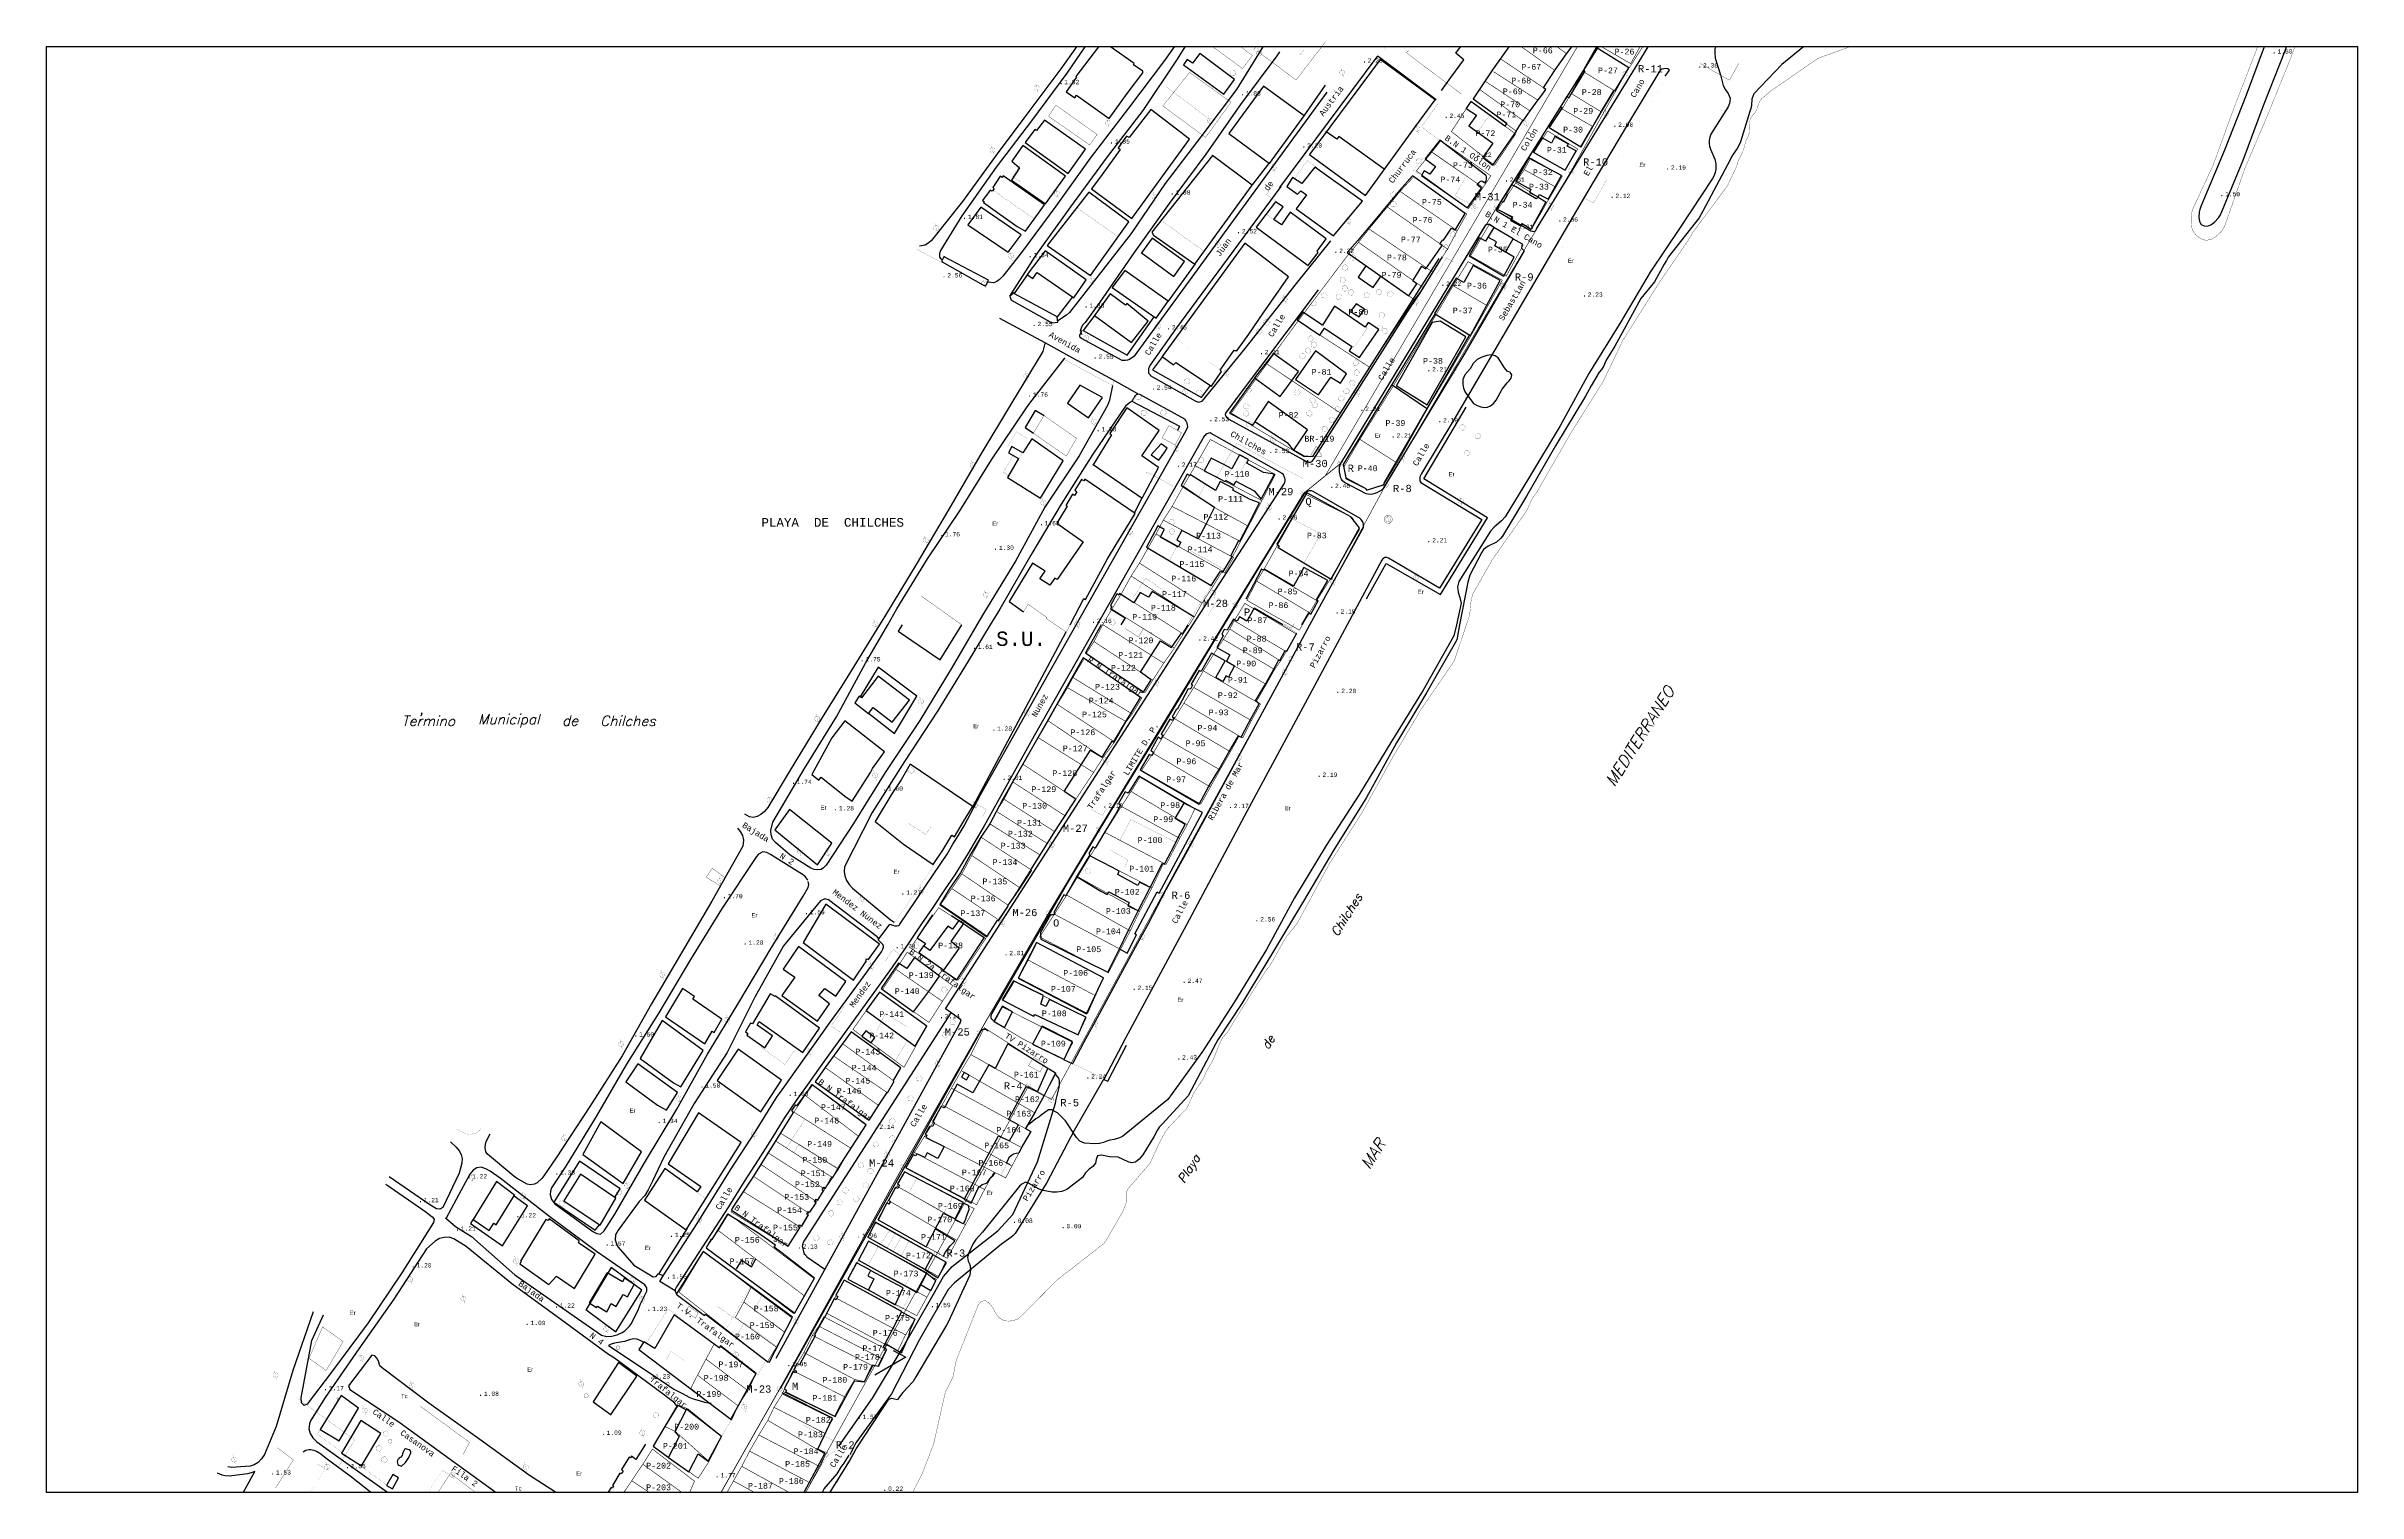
# Model space of a CAD drawing. Extents: x 743300 to 744100, y 4405700 to 4406200.
import ezdxf
from ezdxf.enums import TextEntityAlignment as Align

# ---------------------------------------------------------------- set-up
doc = ezdxf.new("R2010")
doc.units = 0
doc.header["$MEASUREMENT"] = 0
for name, color, linetype in [('10', 7, 'CONTINUOUS'), ('13', 7, 'CONTINUOUS'), ('16', 7, 'CONTINUOUS'), ('18', 7, 'CONTINUOUS'), ('2', 7, 'CONTINUOUS'), ('21', 7, 'CONTINUOUS'), ('24', 7, 'CONTINUOUS'), ('32', 7, 'CONTINUOUS'), ('33', 7, 'CONTINUOUS'), ('34', 7, 'CONTINUOUS'), ('41', 7, 'CONTINUOUS'), ('42', 7, 'CONTINUOUS'), ('46', 7, 'CONTINUOUS'), ('50', 7, 'CONTINUOUS'), ('51', 7, 'CONTINUOUS'), ('54', 7, 'CONTINUOUS'), ('6', 7, 'CONTINUOUS'), ('7', 7, 'CONTINUOUS'), ('8', 7, 'CONTINUOUS')]:
    doc.layers.add(name, color=color, linetype=linetype)
doc.styles.add('ITALICC', font='italicc', dxfattribs={"height": 0.2})
doc.styles.add('MONOTXT', font='monotxt', dxfattribs={"height": 0.2})
doc.styles.get("Standard").update_dxf_attribs({"font": 'txt', "height": 0.2})

msp = doc.modelspace()

# ---------------------------------------------------------------- linework, layer by layer
at = {"layer": '10', "color": 7, "linetype": 'Continuous', "const_width": 0.05}
for points in [[(743846.44, 4406191.43), (743846.87, 4406191.29), (743847.06, 4406191.16), (743847.19, 4406190.99), (743847.3, 4406190.78), (743847.33, 4406190.56), (743847.33, 4406190.35), (743847.14, 4406189.94), (743846.95, 4406189.78), (743846.76, 4406189.67), (743846.55, 4406189.62), (743846.33, 4406189.62), (743846.11, 4406189.67), (743845.93, 4406189.78), (743845.74, 4406189.94), (743845.55, 4406190.35), (743845.57, 4406190.78), (743845.68, 4406190.99), (743845.82, 4406191.16), (743846.01, 4406191.29), (743846.44, 4406191.43)], [(743847.06, 4406191.16), (743845.82, 4406189.89)], [(743845.84, 4406191.18), (743847.09, 4406189.89)], [(743827.75, 4406157.98), (743828.18, 4406157.84), (743828.37, 4406157.71), (743828.5, 4406157.54), (743828.61, 4406157.33), (743828.64, 4406157.11), (743828.64, 4406156.9), (743828.45, 4406156.49), (743828.26, 4406156.33), (743828.07, 4406156.22), (743827.86, 4406156.17), (743827.64, 4406156.17), (743827.42, 4406156.22), (743827.24, 4406156.33), (743827.05, 4406156.49), (743826.86, 4406156.9), (743826.88, 4406157.33), (743826.99, 4406157.54), (743827.13, 4406157.71), (743827.32, 4406157.84), (743827.75, 4406157.98)], [(743828.37, 4406157.71), (743827.13, 4406156.44)], [(743827.15, 4406157.73), (743828.4, 4406156.44)], [(743801.81, 4406145), (743802.24, 4406144.86), (743802.43, 4406144.73), (743802.56, 4406144.56), (743802.67, 4406144.35), (743802.7, 4406144.13), (743802.7, 4406143.92), (743802.51, 4406143.51), (743802.32, 4406143.35), (743802.13, 4406143.24), (743801.92, 4406143.19), (743801.7, 4406143.19), (743801.48, 4406143.24), (743801.3, 4406143.35), (743801.11, 4406143.51), (743800.92, 4406143.92), (743800.94, 4406144.35), (743801.05, 4406144.56), (743801.19, 4406144.73), (743801.38, 4406144.86), (743801.81, 4406145)], [(743802.43, 4406144.73), (743801.19, 4406143.46)], [(743801.21, 4406144.75), (743802.46, 4406143.46)], [(743804.31, 4406118.42), (743804.74, 4406118.28), (743804.93, 4406118.15), (743805.06, 4406117.98), (743805.17, 4406117.77), (743805.2, 4406117.55), (743805.2, 4406117.34), (743805.01, 4406116.93), (743804.82, 4406116.77), (743804.63, 4406116.66), (743804.42, 4406116.61), (743804.2, 4406116.61), (743803.98, 4406116.66), (743803.8, 4406116.77), (743803.61, 4406116.93), (743803.42, 4406117.34), (743803.44, 4406117.77), (743803.55, 4406117.98), (743803.69, 4406118.15), (743803.88, 4406118.28), (743804.31, 4406118.42)], [(743804.93, 4406118.15), (743803.69, 4406116.88)], [(743803.71, 4406118.17), (743804.96, 4406116.88)], [(743747.9, 4406056.72), (743748.33, 4406056.58), (743748.52, 4406056.45), (743748.65, 4406056.28), (743748.76, 4406056.07), (743748.79, 4406055.85), (743748.79, 4406055.64), (743748.6, 4406055.23), (743748.41, 4406055.07), (743748.22, 4406054.96), (743748.01, 4406054.91), (743747.79, 4406054.91), (743747.57, 4406054.96), (743747.39, 4406055.07), (743747.2, 4406055.23), (743747.01, 4406055.64), (743747.03, 4406056.07), (743747.14, 4406056.28), (743747.28, 4406056.45), (743747.47, 4406056.58), (743747.9, 4406056.72)], [(743748.52, 4406056.45), (743747.28, 4406055.18)], [(743747.3, 4406056.47), (743748.55, 4406055.18)], [(743763.54, 4406049.32), (743763.97, 4406049.18), (743764.16, 4406049.05), (743764.29, 4406048.88), (743764.4, 4406048.67), (743764.43, 4406048.45), (743764.43, 4406048.24), (743764.24, 4406047.83), (743764.05, 4406047.67), (743763.86, 4406047.56), (743763.65, 4406047.51), (743763.43, 4406047.51), (743763.21, 4406047.56), (743763.03, 4406047.67), (743762.84, 4406047.83), (743762.65, 4406048.24), (743762.67, 4406048.67), (743762.78, 4406048.88), (743762.92, 4406049.05), (743763.11, 4406049.18), (743763.54, 4406049.32)], [(743764.16, 4406049.05), (743762.92, 4406047.78)], [(743762.94, 4406049.07), (743764.19, 4406047.78)], [(743735.11, 4406046.37), (743735.54, 4406046.23), (743735.73, 4406046.1), (743735.86, 4406045.93), (743735.97, 4406045.72), (743736, 4406045.5), (743736, 4406045.29), (743735.81, 4406044.88), (743735.62, 4406044.72), (743735.43, 4406044.61), (743735.22, 4406044.56), (743735, 4406044.56), (743734.78, 4406044.61), (743734.6, 4406044.72), (743734.41, 4406044.88), (743734.22, 4406045.29), (743734.24, 4406045.72), (743734.35, 4406045.93), (743734.49, 4406046.1), (743734.68, 4406046.23), (743735.11, 4406046.37)], [(743735.73, 4406046.1), (743734.49, 4406044.83)], [(743734.51, 4406046.12), (743735.76, 4406044.83)], [(743711.38, 4406007.67), (743711.81, 4406007.53), (743712, 4406007.4), (743712.13, 4406007.23), (743712.24, 4406007.02), (743712.27, 4406006.8), (743712.27, 4406006.59), (743712.08, 4406006.18), (743711.89, 4406006.02), (743711.7, 4406005.91), (743711.49, 4406005.86), (743711.27, 4406005.86), (743711.05, 4406005.91), (743710.87, 4406006.02), (743710.68, 4406006.18), (743710.49, 4406006.59), (743710.51, 4406007.02), (743710.62, 4406007.23), (743710.76, 4406007.4), (743710.95, 4406007.53), (743711.38, 4406007.67)], [(743712, 4406007.4), (743710.76, 4406006.13)], [(743710.78, 4406007.42), (743712.03, 4406006.13)], [(743730.85, 4405989.1), (743731.28, 4405988.96), (743731.47, 4405988.83), (743731.6, 4405988.66), (743731.71, 4405988.45), (743731.74, 4405988.23), (743731.74, 4405988.02), (743731.55, 4405987.61), (743731.36, 4405987.45), (743731.17, 4405987.34), (743730.96, 4405987.29), (743730.74, 4405987.29), (743730.52, 4405987.34), (743730.34, 4405987.45), (743730.15, 4405987.61), (743729.96, 4405988.02), (743729.98, 4405988.45), (743730.09, 4405988.66), (743730.23, 4405988.83), (743730.42, 4405988.96), (743730.85, 4405989.1)], [(743731.47, 4405988.83), (743730.23, 4405987.56)], [(743730.25, 4405988.85), (743731.5, 4405987.56)], [(743664.18, 4405930.1), (743664.61, 4405929.96), (743664.8, 4405929.83), (743664.93, 4405929.66), (743665.04, 4405929.45), (743665.07, 4405929.23), (743665.07, 4405929.02), (743664.88, 4405928.61), (743664.69, 4405928.45), (743664.5, 4405928.34), (743664.29, 4405928.29), (743664.07, 4405928.29), (743663.85, 4405928.34), (743663.67, 4405928.45), (743663.48, 4405928.61), (743663.29, 4405929.02), (743663.31, 4405929.45), (743663.42, 4405929.66), (743663.56, 4405929.83), (743663.75, 4405929.96), (743664.18, 4405930.1)], [(743664.8, 4405929.83), (743663.56, 4405928.56)], [(743663.58, 4405929.85), (743664.83, 4405928.56)], [(743686.32, 4405907.6), (743686.75, 4405907.46), (743686.94, 4405907.33), (743687.07, 4405907.16), (743687.18, 4405906.95), (743687.21, 4405906.73), (743687.21, 4405906.52), (743687.02, 4405906.11), (743686.83, 4405905.95), (743686.64, 4405905.84), (743686.43, 4405905.79), (743686.21, 4405905.79), (743685.99, 4405905.84), (743685.81, 4405905.95), (743685.62, 4405906.11), (743685.43, 4405906.52), (743685.45, 4405906.95), (743685.56, 4405907.16), (743685.7, 4405907.33), (743685.89, 4405907.46), (743686.32, 4405907.6)], [(743686.94, 4405907.33), (743685.7, 4405906.06)], [(743685.72, 4405907.35), (743686.97, 4405906.06)], [(743646.88, 4405901.24), (743647.31, 4405901.1), (743647.5, 4405900.97), (743647.63, 4405900.8), (743647.74, 4405900.59), (743647.77, 4405900.37), (743647.77, 4405900.16), (743647.58, 4405899.75), (743647.39, 4405899.59), (743647.2, 4405899.48), (743646.99, 4405899.43), (743646.77, 4405899.43), (743646.55, 4405899.48), (743646.37, 4405899.59), (743646.18, 4405899.75), (743645.99, 4405900.16), (743646.01, 4405900.59), (743646.12, 4405900.8), (743646.26, 4405900.97), (743646.45, 4405901.1), (743646.88, 4405901.24)], [(743647.5, 4405900.97), (743646.26, 4405899.7)], [(743646.28, 4405900.99), (743647.53, 4405899.7)], [(743622.89, 4405859.85), (743623.32, 4405859.71), (743623.51, 4405859.58), (743623.64, 4405859.41), (743623.75, 4405859.2), (743623.78, 4405858.98), (743623.78, 4405858.77), (743623.59, 4405858.36), (743623.4, 4405858.2), (743623.21, 4405858.09), (743623, 4405858.04), (743622.78, 4405858.04), (743622.56, 4405858.09), (743622.38, 4405858.2), (743622.19, 4405858.36), (743622, 4405858.77), (743622.02, 4405859.2), (743622.13, 4405859.41), (743622.27, 4405859.58), (743622.46, 4405859.71), (743622.89, 4405859.85)], [(743623.51, 4405859.58), (743622.27, 4405858.31)], [(743622.29, 4405859.6), (743623.54, 4405858.31)], [(743639.91, 4405841.38), (743640.34, 4405841.24), (743640.53, 4405841.11), (743640.66, 4405840.94), (743640.77, 4405840.73), (743640.8, 4405840.51), (743640.8, 4405840.3), (743640.61, 4405839.89), (743640.42, 4405839.73), (743640.23, 4405839.62), (743640.02, 4405839.57), (743639.8, 4405839.57), (743639.58, 4405839.62), (743639.4, 4405839.73), (743639.21, 4405839.89), (743639.02, 4405840.3), (743639.04, 4405840.73), (743639.15, 4405840.94), (743639.29, 4405841.11), (743639.48, 4405841.24), (743639.91, 4405841.38)], [(743640.53, 4405841.11), (743639.29, 4405839.84)], [(743639.31, 4405841.13), (743640.56, 4405839.84)], [(743647.85, 4405836.75), (743648.28, 4405836.61), (743648.47, 4405836.48), (743648.6, 4405836.31), (743648.71, 4405836.1), (743648.74, 4405835.88), (743648.74, 4405835.67), (743648.55, 4405835.26), (743648.36, 4405835.1), (743648.17, 4405834.99), (743647.96, 4405834.94), (743647.74, 4405834.94), (743647.52, 4405834.99), (743647.34, 4405835.1), (743647.15, 4405835.26), (743646.96, 4405835.67), (743646.98, 4405836.1), (743647.09, 4405836.31), (743647.23, 4405836.48), (743647.42, 4405836.61), (743647.85, 4405836.75)], [(743648.47, 4405836.48), (743647.23, 4405835.21)], [(743647.25, 4405836.5), (743648.5, 4405835.21)], [(743596.49, 4405813.55), (743596.92, 4405813.41), (743597.11, 4405813.28), (743597.24, 4405813.11), (743597.35, 4405812.9), (743597.38, 4405812.68), (743597.38, 4405812.47), (743597.19, 4405812.06), (743597, 4405811.9), (743596.81, 4405811.79), (743596.6, 4405811.74), (743596.38, 4405811.74), (743596.16, 4405811.79), (743595.98, 4405811.9), (743595.79, 4405812.06), (743595.6, 4405812.47), (743595.62, 4405812.9), (743595.73, 4405813.11), (743595.87, 4405813.28), (743596.06, 4405813.41), (743596.49, 4405813.55)], [(743597.11, 4405813.28), (743595.87, 4405812.01)], [(743595.89, 4405813.3), (743597.14, 4405812.01)], [(743608.27, 4405783.5), (743608.7, 4405783.36), (743608.89, 4405783.23), (743609.02, 4405783.06), (743609.13, 4405782.85), (743609.16, 4405782.63), (743609.16, 4405782.42), (743608.97, 4405782.01), (743608.78, 4405781.85), (743608.59, 4405781.74), (743608.38, 4405781.69), (743608.16, 4405781.69), (743607.94, 4405781.74), (743607.76, 4405781.85), (743607.57, 4405782.01), (743607.38, 4405782.42), (743607.4, 4405782.85), (743607.51, 4405783.06), (743607.65, 4405783.23), (743607.84, 4405783.36), (743608.27, 4405783.5)], [(743608.89, 4405783.23), (743607.65, 4405781.96)], [(743607.67, 4405783.25), (743608.92, 4405781.96)], [(743553.82, 4405736.65), (743554.25, 4405736.51), (743554.44, 4405736.38), (743554.57, 4405736.21), (743554.68, 4405736), (743554.71, 4405735.78), (743554.71, 4405735.57), (743554.52, 4405735.16), (743554.33, 4405735), (743554.14, 4405734.89), (743553.93, 4405734.84), (743553.71, 4405734.84), (743553.49, 4405734.89), (743553.31, 4405735), (743553.12, 4405735.16), (743552.93, 4405735.57), (743552.95, 4405736), (743553.06, 4405736.21), (743553.2, 4405736.38), (743553.39, 4405736.51), (743553.82, 4405736.65)], [(743554.44, 4405736.38), (743553.2, 4405735.11)], [(743553.22, 4405736.4), (743554.47, 4405735.11)], [(743569.72, 4405714.01), (743570.15, 4405713.87), (743570.34, 4405713.74), (743570.47, 4405713.57), (743570.58, 4405713.36), (743570.61, 4405713.14), (743570.61, 4405712.93), (743570.42, 4405712.52), (743570.23, 4405712.36), (743570.04, 4405712.25), (743569.83, 4405712.2), (743569.61, 4405712.2), (743569.39, 4405712.25), (743569.21, 4405712.36), (743569.02, 4405712.52), (743568.83, 4405712.93), (743568.85, 4405713.36), (743568.96, 4405713.57), (743569.1, 4405713.74), (743569.29, 4405713.87), (743569.72, 4405714.01)], [(743570.34, 4405713.74), (743569.1, 4405712.47)], [(743569.12, 4405713.76), (743570.37, 4405712.47)]]:
    msp.add_lwpolyline(points, dxfattribs=at)
at = {"layer": '10', "color": 7, "linetype": 'Continuous', "const_width": 0.1, "elevation": 4.97}
for points in [[(743737.53, 4406058.38), (743739.53, 4406061.85)], [(743737.53, 4406058.39), (743741.53, 4406058.39)], [(743741.53, 4406058.38), (743739.53, 4406061.85)], [(743739.53, 4406059.54), (743739.53, 4406059.54)]]:
    msp.add_lwpolyline(points, dxfattribs=at)
at = {"layer": '13', "color": 3, "linetype": 'Continuous', "const_width": 0.3}
for points in [[(743707.29, 4406000), (743711.41, 4406006.78), (743735.14, 4406045.48), (743747.93, 4406055.83), (743801.84, 4406144.11), (743837.15, 4406200)], [(743553.85, 4405735.76), (743596.52, 4405812.66), (743622.92, 4405858.96), (743646.91, 4405900.35), (743664.21, 4405929.2), (743707.29, 4406000)], [(743533.56, 4405700), (743553.85, 4405735.76)]]:
    msp.add_lwpolyline(points, dxfattribs=at)
at = {"layer": '16', "color": 5, "linetype": 'Continuous', "const_width": 0.2}
for points in [[(743852.55, 4406200), (743846.47, 4406190.54), (743827.78, 4406157.09), (743804.34, 4406117.53), (743763.57, 4406048.43), (743737.28, 4406000)], [(743737.28, 4406000), (743730.88, 4405988.21), (743686.35, 4405906.71), (743647.88, 4405835.86), (743639.94, 4405840.49), (743608.3, 4405782.61), (743569.75, 4405713.12)], [(743562.9, 4405700), (743569.75, 4405713.12)]]:
    msp.add_lwpolyline(points, dxfattribs=at)
at = {"layer": '18', "color": 3, "linetype": 'Continuous', "const_width": 0.2}
msp.add_lwpolyline([(743742.57, 4406051.42), (743829.91, 4406200)], dxfattribs=at)
at = {"layer": '2', "color": 7, "linetype": 'Continuous'}
msp.add_3dface([(744100, 4405700), (744100, 4406200), (743300, 4406200), (743300, 4405700)], dxfattribs=at)
at = {"layer": '21', "color": 30, "linetype": 'Continuous'}
for points, elevation in [([(743877.83, 4406200), (743877.51, 4406199.25), (743877.43, 4406198.12), (743877.56, 4406196), (743879.44, 4406190.27), (743880.39, 4406186.58), (743881.13, 4406185.03), (743882.14, 4406183.77), (743882.81, 4406182.23), (743882.58, 4406180.3), (743882.08, 4406179.24), (743876.06, 4406169.76), (743875.72, 4406168.69), (743875.5, 4406167.61), (743875.49, 4406166.56), (743875.69, 4406165.56), (743875.99, 4406164.57), (743877.47, 4406161.14), (743877.88, 4406159.5), (743877.82, 4406157.6), (743877.6, 4406156.54), (743877.25, 4406155.47), (743876.7, 4406154.37), (743865.31, 4406137.12), (743855.36, 4406122.41)], 2), ([(743908.21, 4406200), (743900.71, 4406193.83), (743891.01, 4406183.68), (743890.26, 4406181.89), (743890.16, 4406179.74), (743889.94, 4406178.68), (743889.61, 4406177.63), (743886.35, 4406167.12), (743885.85, 4406165.87), (743885.25, 4406164.75), (743883.81, 4406162.81), (743883.22, 4406161.89), (743882.78, 4406160.86), (743873.32, 4406143.14), (743873.32, 4406143.14), (743872.08, 4406140.86), (743861.38, 4406127.18), (743860.73, 4406126.05), (743859.9, 4406124.8)], 1), ([(744067.62, 4406200), (744061.35, 4406183.28), (744053.86, 4406164.23), (744045.68, 4406144.77), (744045.32, 4406143.71), (744045.08, 4406142.71), (744045.02, 4406141.08), (744045.24, 4406139.58), (744045.85, 4406138.45), (744046.81, 4406138), (744047.94, 4406137.91), (744049.15, 4406138.34), (744050.45, 4406139.28), (744051.83, 4406140.84), (744052.48, 4406141.84), (744060.39, 4406160.79), (744067.41, 4406179.63), (744074.97, 4406198.97), (744075.35, 4406200)], 1), ([(743855.43, 4406122.54), (743844.93, 4406104.88), (743833.93, 4406086.95), (743823.98, 4406068.88), (743813.01, 4406050.68), (743804.95, 4406037.4), (743803.67, 4406035.97), (743801.09, 4406033.79), (743799.79, 4406032.39), (743788.91, 4406015.06), (743788.91, 4406015.06), (743788.45, 4406013.2), (743788.64, 4406011.36), (743789.28, 4406009.54), (743789.71, 4406007.53), (743788.05, 4406000)], 2), ([(743859.9, 4406124.8), (743856.58, 4406118.66), (743851.92, 4406112.94), (743846.05, 4406102.26), (743842.93, 4406096.37), (743839.88, 4406091.62), (743838.91, 4406089.43), (743838.28, 4406088.37), (743837.49, 4406087.37), (743834.72, 4406082.67), (743832.74, 4406079.09), (743822.29, 4406061.97), (743812.31, 4406044.53), (743803.95, 4406030.68), (743803.27, 4406029.87), (743801.93, 4406028.63), (743799.03, 4406027.29), (743797.47, 4406026.06), (743796.81, 4406025.2), (743792.75, 4406017.2), (743792.01, 4406014.82), (743789.15, 4406000)], 1), ([(743789.15, 4406000), (743788.16, 4405994.85), (743777.71, 4405976.49), (743767.26, 4405959.23), (743756.95, 4405940.31), (743745.59, 4405922.23), (743735.09, 4405904.42), (743724.7, 4405887.15), (743713.74, 4405869.01), (743705.47, 4405856.46), (743704.83, 4405855.28), (743695.21, 4405837.14), (743686.21, 4405827.31), (743685.33, 4405826.45), (743684.64, 4405825.41), (743683.35, 4405822.93), (743679.47, 4405816.7), (743678.31, 4405815.22), (743676.94, 4405814.24), (743675.59, 4405813.94), (743674.43, 4405814.25), (743671.01, 4405815.95), (743667.98, 4405816.07), (743665.25, 4405816.59), (743663.88, 4405816.32), (743663.33, 4405815.16), (743663.14, 4405813.8), (743662.22, 4405812.73), (743660.9, 4405811.78), (743659.66, 4405810.47), (743658.61, 4405808.94), (743657.2, 4405807.75), (743653.17, 4405804.78), (743651.46, 4405804.06), (743649.74, 4405803.79), (743648.14, 4405803.85), (743645.02, 4405804.34), (743643.61, 4405804.86), (743640.01, 4405806.92), (743638.95, 4405807.29), (743637.59, 4405806.55), (743636.84, 4405805.86), (743624.02, 4405790.02), (743624.02, 4405790.02), (743621.71, 4405787.48), (743620.83, 4405786.06), (743619.31, 4405782.85), (743618.81, 4405781.36), (743619.08, 4405779.95), (743619.69, 4405778.74), (743619.88, 4405777.11), (743619.61, 4405775.14), (743612.2, 4405758.81), (743611.62, 4405757.84), (743601.01, 4405739.92), (743600.01, 4405738.36), (743596.47, 4405734.49), (743594.61, 4405732.13)], 1), ([(743788.05, 4406000), (743787.21, 4405996.2), (743776.55, 4405977.44), (743765.37, 4405959.29), (743754.33, 4405941.11), (743743.02, 4405923.77), (743732.07, 4405905.57), (743722.37, 4405887.73), (743711.21, 4405869.63), (743700.13, 4405852.41), (743688.22, 4405835.83), (743672.44, 4405823.03), (743671.5, 4405822.6), (743669.64, 4405822.06), (743668.12, 4405821.81), (743667.06, 4405821.49), (743665.95, 4405820.96), (743664.53, 4405820.61), (743662.93, 4405820.53), (743659.29, 4405820.77), (743657.75, 4405821.4), (743656.62, 4405822.7), (743652.77, 4405828.43), (743649.97, 4405831.23), (743648.04, 4405832.27), (743646.92, 4405832.31), (743644.29, 4405830.46), (743643.48, 4405829.77), (743642.53, 4405829.22), (743639.96, 4405827.08)], 2), ([(743571.36, 4405700), (743578.05, 4405710.82), (743580.35, 4405715.03), (743591.63, 4405732.22), (743591.63, 4405732.22), (743592.62, 4405732.58), (743593.61, 4405732.29), (743594.61, 4405732.13)], 1)]:
    msp.add_lwpolyline(points, dxfattribs=dict(at, elevation=elevation))
at = {"layer": '32', "color": 5, "linetype": 'Continuous', "const_width": 0.1}
for points in [[(743924.35, 4406200), (743913.19, 4406195.98), (743896.69, 4406184.55), (743893.7, 4406181.97), (743893.06, 4406181.14), (743892.62, 4406180.15), (743891.91, 4406178.01), (743891.3, 4406177.08), (743890.54, 4406176.22), (743889.93, 4406175.31), (743889.57, 4406174.21), (743889.41, 4406170.38), (743889.18, 4406169.28), (743888.15, 4406167.2), (743887.59, 4406164.95), (743887.23, 4406163.84), (743885.67, 4406160.71), (743884.98, 4406158.46), (743881.79, 4406151.78), (743869.73, 4406135.65), (743869.17, 4406134.49), (743868.5, 4406133.38), (743857.71, 4406117.63)], [(744065.36, 4406200), (744064.91, 4406198.86), (744057.09, 4406178.66), (744049.98, 4406159.13), (744042.74, 4406143.48), (744042.44, 4406142.09), (744042.29, 4406140.73), (744042.42, 4406138.22), (744042.65, 4406137.11), (744043.03, 4406136.16), (744044.22, 4406134.63), (744045.79, 4406133.55), (744047.53, 4406132.97), (744049.62, 4406133.51), (744050.75, 4406134.2), (744052.76, 4406136.04), (744053.54, 4406137.19), (744054.17, 4406138.56), (744060.91, 4406157.87), (744068.78, 4406176.31), (744076.75, 4406195.96), (744078.22, 4406200)], [(743857.71, 4406117.63), (743856.95, 4406116.33), (743845.65, 4406098.44), (743838.89, 4406084.31), (743827.57, 4406066.23), (743817.44, 4406048.68), (743816.09, 4406046.22), (743814.49, 4406044.01), (743813.83, 4406042.81), (743812.7, 4406040.17), (743812.03, 4406039.01), (743800.39, 4406022.46), (743793.67, 4406010.59), (743793.16, 4406008.58), (743792.62, 4406003.32), (743791.5, 4406000)], [(743791.5, 4406000), (743787.28, 4405987.53), (743775.8, 4405970.79), (743765.43, 4405953.25), (743755.46, 4405935.2), (743744.13, 4405917.46), (743733.98, 4405898.69), (743732.74, 4405896.53), (743728.95, 4405891.81), (743723.47, 4405882.08), (743722.01, 4405880.29), (743711.02, 4405862.83), (743709.15, 4405859.62), (743706.91, 4405856.89), (743706.07, 4405855.09), (743703.84, 4405849.54), (743701.38, 4405845.26), (743700.5, 4405843.11), (743697.51, 4405838.67), (743696.93, 4405837.68), (743695.07, 4405833.37), (743694.46, 4405832.47), (743693.17, 4405831.17), (743688.33, 4405826.04), (743687.19, 4405824.49), (743685.18, 4405820.75), (743682.04, 4405813.82), (743674.6, 4405805.23), (743673.9, 4405803.97), (743673.88, 4405800.49), (743672.64, 4405797.18), (743666.65, 4405786.82), (743666.02, 4405786.03), (743649.66, 4405773.28), (743637.62, 4405761.09), (743636.14, 4405759.89), (743634.65, 4405759.39), (743633.25, 4405759.22), (743631.92, 4405759.28), (743630.73, 4405759.7), (743629.69, 4405760.49), (743628.84, 4405761.54), (743627.6, 4405763.78), (743626.9, 4405764.76), (743626.11, 4405765.6), (743624.91, 4405766.35), (743623.53, 4405765.97), (743622.51, 4405764.72), (743614.77, 4405745.09), (743613.93, 4405740.32), (743613.49, 4405739.17), (743611.18, 4405734.68), (743607.4, 4405717.95), (743607.2, 4405716.91), (743606.82, 4405715.94), (743603.16, 4405706.45), (743601.21, 4405702.64), (743599.92, 4405700)]]:
    msp.add_lwpolyline(points, dxfattribs=at)
at = {"layer": '33', "color": 1, "linetype": 'Continuous', "const_width": 0.1}
for points, elevation in [([(743763.12, 4406036.97), (743763.26, 4406037.27), (743763.47, 4406037.54), (743763.74, 4406037.74), (743764.05, 4406037.87), (743764.39, 4406037.93), (743764.72, 4406037.91), (743765.05, 4406037.8), (743765.33, 4406037.62), (743765.57, 4406037.38), (743765.74, 4406037.09), (743765.83, 4406036.76), (743765.85, 4406036.43), (743765.78, 4406036.09), (743765.64, 4406035.79), (743765.43, 4406035.52), (743765.16, 4406035.32), (743764.85, 4406035.18), (743764.51, 4406035.13), (743764.18, 4406035.15), (743763.85, 4406035.26), (743763.57, 4406035.44), (743763.33, 4406035.68), (743763.16, 4406035.97), (743763.07, 4406036.3), (743763.05, 4406036.63), (743763.12, 4406036.97), (743763.12, 4406036.97)], 2.83), ([(743497.85, 4405750.64), (743497.7, 4405750.61), (743497.55, 4405750.55), (743497.43, 4405750.46), (743497.33, 4405750.34), (743497.26, 4405750.2), (743497.23, 4405750.05), (743497.23, 4405749.89), (743497.28, 4405749.74), (743497.35, 4405749.61), (743497.46, 4405749.49), (743497.59, 4405749.41), (743497.74, 4405749.36), (743497.89, 4405749.35), (743498.05, 4405749.37), (743498.19, 4405749.43), (743498.32, 4405749.52), (743498.42, 4405749.65), (743498.48, 4405749.79), (743498.52, 4405749.94), (743498.51, 4405750.09), (743498.47, 4405750.24), (743498.39, 4405750.38), (743498.28, 4405750.49), (743498.15, 4405750.58), (743498.01, 4405750.63), (743497.85, 4405750.64), (743497.85, 4405750.64)], 1.81), ([(743514.81, 4405738), (743514.73, 4405737.91), (743514.66, 4405737.81), (743514.62, 4405737.7), (743514.61, 4405737.58), (743514.63, 4405737.46), (743514.68, 4405737.35), (743514.75, 4405737.25), (743514.84, 4405737.18), (743514.95, 4405737.13), (743515.07, 4405737.1), (743515.19, 4405737.11), (743515.3, 4405737.14), (743515.41, 4405737.2), (743515.49, 4405737.28), (743515.56, 4405737.39), (743515.6, 4405737.5), (743515.61, 4405737.62), (743515.59, 4405737.74), (743515.54, 4405737.85), (743515.47, 4405737.94), (743515.38, 4405738.02), (743515.27, 4405738.07), (743515.15, 4405738.09), (743515.03, 4405738.09), (743514.92, 4405738.06), (743514.81, 4405738), (743514.81, 4405738)], 1.72), ([(743486.52, 4405734.05), (743486.37, 4405733.95), (743486.25, 4405733.83), (743486.17, 4405733.67), (743486.12, 4405733.51), (743486.12, 4405733.33), (743486.15, 4405733.16), (743486.23, 4405733.01), (743486.34, 4405732.87), (743486.48, 4405732.77), (743486.64, 4405732.7), (743486.82, 4405732.68), (743486.99, 4405732.69), (743487.15, 4405732.75), (743487.3, 4405732.85), (743487.42, 4405732.98), (743487.5, 4405733.13), (743487.55, 4405733.3), (743487.56, 4405733.47), (743487.52, 4405733.64), (743487.44, 4405733.8), (743487.33, 4405733.93), (743487.19, 4405734.03), (743487.03, 4405734.1), (743486.86, 4405734.12), (743486.68, 4405734.11), (743486.52, 4405734.05), (743486.52, 4405734.05)], 1.56), ([(743418.68, 4405718.18), (743418.56, 4405718.08), (743418.47, 4405717.96), (743418.42, 4405717.81), (743418.39, 4405717.66), (743418.41, 4405717.5), (743418.46, 4405717.36), (743418.55, 4405717.23), (743418.66, 4405717.12), (743418.8, 4405717.05), (743418.95, 4405717.01), (743419.1, 4405717.01), (743419.25, 4405717.04), (743419.39, 4405717.11), (743419.51, 4405717.21), (743419.6, 4405717.33), (743419.66, 4405717.48), (743419.68, 4405717.63), (743419.66, 4405717.79), (743419.61, 4405717.93), (743419.53, 4405718.06), (743419.41, 4405718.17), (743419.28, 4405718.24), (743419.13, 4405718.28), (743418.97, 4405718.28), (743418.82, 4405718.25), (743418.68, 4405718.18), (743418.68, 4405718.18)], 2.38)]:
    msp.add_lwpolyline(points, dxfattribs=dict(at, elevation=elevation))
at = {"layer": '34', "color": 1, "linetype": 'Continuous'}
for points in [[(743756.7, 4406124.24, 3.38), (743754.07, 4406120.24, 3.23), (743759.21, 4406116.7, 3.23), (743761.82, 4406120.38, 3.31)], [(743423.05, 4405712.58, 2.37), (743422.77, 4405712.19, 2.37), (743422.46, 4405712.01, 2.37), (743422.2, 4405711.81, 2.37), (743421.98, 4405711.62, 2.37), (743421.84, 4405711.46, 2.37), (743421.57, 4405710.99, 2.37), (743421.48, 4405710.58, 2.37), (743421.74, 4405709.61, 2.36), (743422.07, 4405709.4, 2.36), (743422.61, 4405709.11, 2.37), (743422.99, 4405709.08, 2.37), (743424.31, 4405710.31, 2.37), (743425.46, 4405712.08, 2.37), (743425.75, 4405712.66, 2.37), (743425.92, 4405713.02, 2.37), (743426.16, 4405713.63, 2.37), (743426.13, 4405714.07, 2.37), (743425.95, 4405714.44, 2.37), (743425.63, 4405714.74, 2.37), (743424.34, 4405714.99, 2.37), (743423.99, 4405714.75, 2.37), (743423.72, 4405714.4, 2.28), (743423.6, 4405714.21, 2.26), (743423.34, 4405713.35, 2.26), (743423.13, 4405712.61, 2.25)]]:
    msp.add_polyline3d(points, dxfattribs=at)
at = {"layer": '41', "color": 1, "linetype": 'Continuous', "extrusion": (0.818168, -0.57498, 0), "const_width": 0.05, "elevation": -1925005.51}
msp.add_lwpolyline([(4032621.85, 5.28), (4032616.54, 3.61)], dxfattribs=at)
at = {"layer": '41', "color": 1, "linetype": 'Continuous', "extrusion": (-0.827861, 0.560934, 0), "const_width": 0.05, "elevation": 1855828.49}
msp.add_lwpolyline([(-4064933.69, 6.25), (-4064938.86, 6.1)], dxfattribs=at)
at = {"layer": '41', "color": 1, "linetype": 'Continuous', "extrusion": (0.571888, 0.820332, 0), "const_width": 0.05, "elevation": 4039855.47}
msp.add_lwpolyline([(1909775, 3.61), (1909772.87, 5.65)], dxfattribs=at)
at = {"layer": '41', "color": 1, "linetype": 'Continuous', "extrusion": (-0.780465, 0.6252, 0), "const_width": 0.05, "elevation": 2174308.35}
msp.add_lwpolyline([(-3903842.83, 5.64), (-3903847.66, 6.24)], dxfattribs=at)
at = {"layer": '41', "color": 1, "linetype": 'Continuous', "extrusion": (0.828055, -0.560647, 0), "const_width": 0.05, "elevation": -1854520.2}
msp.add_lwpolyline([(4065491.34, 5.9), (4065484.76, 5.6)], dxfattribs=at)
at = {"layer": '41', "color": 1, "linetype": 'Continuous', "extrusion": (-0.107119, 0.061574, 0.992338), "const_width": 0.05, "elevation": 191638.69}
msp.add_lwpolyline([(-4190710.55, -1539108.62), (-4190700.85, -1539109.59), (-4190698.98, -1539095.19)], dxfattribs=at)
at = {"layer": '41', "color": 1, "linetype": 'Continuous', "extrusion": (-0.813547, 0.581499, 0), "const_width": 0.05, "elevation": 1957180.17}
msp.add_lwpolyline([(-4017064.92, 6.15), (-4017072.16, 5.97)], dxfattribs=at)
at = {"layer": '41', "color": 1, "linetype": 'Continuous', "extrusion": (0.132424, 0.40852, 0.903092), "const_width": 0.05, "elevation": 1898511.72}
msp.add_lwpolyline([(651103.56, -3992407.03), (651106.8, -3992407.72), (651107.52, -3992405.14)], dxfattribs=at)
at = {"layer": '41', "color": 1, "linetype": 'Continuous', "extrusion": (-0.553695, 0.072205, 0.829583), "const_width": 0.05, "elevation": -93596.55}
msp.add_lwpolyline([(-4465326.42, 139066.14), (-4465321.42, 139063.36), (-4465320.07, 139066.78)], dxfattribs=at)
at = {"layer": '41', "color": 1, "linetype": 'Continuous', "extrusion": (-0.192329, 0.281707, 0.940027), "const_width": 0.05, "elevation": 1098209.96}
msp.add_lwpolyline([(-3098646.74, -3026499.93), (-3098645.27, -3026504.12), (-3098638.25, -3026501.39)], dxfattribs=at)
at = {"layer": '41', "color": 1, "linetype": 'Continuous', "extrusion": (-0.723634, 0.42484, 0.543934), "const_width": 0.05, "elevation": 1333696.46}
msp.add_lwpolyline([(-4176282.69, -864510.83), (-4176277.41, -864511.89), (-4176277.22, -864507.89)], dxfattribs=at)
at = {"layer": '41', "color": 1, "linetype": 'Continuous', "const_width": 0.05}
for points, elevation in [([(743795.59, 4406152.38), (743779.43, 4406163.49)], 9.9), ([(743773.02, 4406112.61), (743771.66, 4406113.79)], 2.97), ([(743638.23, 4406059.98), (743636.61, 4406057.33)], 5.57), ([(743696.86, 4406055.25), (743700.88, 4406053.21)], 5.11), ([(743719.88, 4406042.3), (743720.54, 4406043.8)], 5.54)]:
    msp.add_lwpolyline(points, dxfattribs=dict(at, elevation=elevation))
at = {"layer": '41', "color": 1, "linetype": 'Continuous', "extrusion": (-0.313687, -0.047145, 0.948355), "const_width": 0.05, "elevation": -441020.24}
msp.add_lwpolyline([(-4246681.43, 1318523.29), (-4246678.36, 1318520.16), (-4246673.28, 1318525.55)], dxfattribs=at)
at = {"layer": '41', "color": 1, "linetype": 'Continuous', "extrusion": (0.804225, -0.594325, 0), "const_width": 0.05, "elevation": -2020528.58}
msp.add_lwpolyline([(3985548.78, 5.46), (3985523.34, 5.18)], dxfattribs=at)
at = {"layer": '41', "color": 1, "linetype": 'Continuous', "extrusion": (-0.127962, 0.261415, 0.956707), "const_width": 0.05, "elevation": 1056656.32}
msp.add_lwpolyline([(-2605204.93, -3473261.56), (-2605203.44, -3473264.04), (-2605197.7, -3473260.22)], dxfattribs=at)
at = {"layer": '41', "color": 1, "linetype": 'Continuous', "extrusion": (0.814867, -0.579648, 0), "const_width": 0.05, "elevation": -1947945.57}
msp.add_lwpolyline([(4021493.83, 5.18), (4021479.54, 5)], dxfattribs=at)
at = {"layer": '41', "color": 1, "linetype": 'Continuous', "extrusion": (0.865439, -0.501015, 0), "const_width": 0.05, "elevation": -1563802.77}
msp.add_lwpolyline([(4185875.41, 4.14), (4185838.81, 4.91)], dxfattribs=at)
at = {"layer": '41', "color": 1, "linetype": 'Continuous', "extrusion": (0.544428, 0.838808, 0), "const_width": 0.05, "elevation": 4100783.61}
msp.add_lwpolyline([(1774948.62, 5.13), (1774928.55, 3.36)], dxfattribs=at)
at = {"layer": '41', "color": 1, "linetype": 'Continuous', "extrusion": (-0.319161, 0.334418, 0.886736), "const_width": 0.05, "elevation": 1236130.1}
msp.add_lwpolyline([(-3579961.36, -2371131.32), (-3579960.26, -2371135.95), (-3579954.6, -2371134.2)], dxfattribs=at)
at = {"layer": '41', "color": 1, "linetype": 'Continuous', "extrusion": (-0.020526, 0.103637, 0.994403), "const_width": 0.05, "elevation": 441368.83}
msp.add_lwpolyline([(-1585583.4, -4154219.84), (-1585563.23, -4154236.41), (-1585553.57, -4154225.33)], dxfattribs=at)
at = {"layer": '41', "color": 1, "linetype": 'Continuous', "extrusion": (-0.454619, 0.14403, 0.878963), "const_width": 0.05, "elevation": 296537.9}
msp.add_lwpolyline([(-4424895.84, -546545.86), (-4424888.68, -546547.71), (-4424887.63, -546543.45)], dxfattribs=at)
at = {"layer": '41', "color": 1, "linetype": 'Continuous', "extrusion": (0.534352, 0.845262, 0), "const_width": 0.05, "elevation": 4121636.06}
msp.add_lwpolyline([(1725820.11, 5.56), (1725806.51, 5.57)], dxfattribs=at)
at = {"layer": '41', "color": 1, "linetype": 'Continuous', "extrusion": (-0.815783, 0.460631, 0.349738), "const_width": 0.05, "elevation": 1422873.08}
msp.add_lwpolyline([(-4202336.27, -531172.45), (-4202322.85, -531172.98), (-4202319.7, -531173.01)], dxfattribs=at)
at = {"layer": '41', "color": 1, "linetype": 'Continuous', "extrusion": (0.452795, 0.891615, 0), "const_width": 0.05, "elevation": 4265229.65}
msp.add_lwpolyline([(1331949.26, 5.51), (1331934.95, 5.83)], dxfattribs=at)
at = {"layer": '41', "color": 1, "linetype": 'Continuous', "extrusion": (0.034939, -0.018813, 0.999212), "const_width": 0.05, "elevation": -56902.4}
msp.add_lwpolyline([(4231991.08, 1432950.79), (4231990.99, 1432961.12), (4231990.55, 1432961.12)], dxfattribs=at)
at = {"layer": '41', "color": 1, "linetype": 'Continuous', "extrusion": (0.850204, -0.526454, 0), "const_width": 0.05, "elevation": -1687251.68}
msp.add_lwpolyline([(4137558.74, 13.64), (4137548.33, 9.93)], dxfattribs=at)
at = {"layer": '41', "color": 1, "linetype": 'Continuous', "extrusion": (0.045966, 0.2336, 0.971246), "const_width": 0.05, "elevation": 1063433.09}
msp.add_lwpolyline([(120972.24, -4338257.41), (120981.29, -4338261.57), (120984.16, -4338254.05)], dxfattribs=at)
at = {"layer": '41', "color": 1, "linetype": 'Continuous', "extrusion": (0.88369, -0.468073, 0), "const_width": 0.05, "elevation": -1405083.98}
msp.add_lwpolyline([(4241677.56, 2.94), (4241660.21, 4.77)], dxfattribs=at)
at = {"layer": '41', "color": 1, "linetype": 'Continuous', "extrusion": (0.908043, -0.418876, 0), "const_width": 0.05, "elevation": -1170288.41}
msp.add_lwpolyline([(4312350.08, 6.65), (4312343.11, 4.61)], dxfattribs=at)
at = {"layer": '41', "color": 1, "linetype": 'Continuous', "extrusion": (0.01419, 0.23744, 0.971299), "const_width": 0.05, "elevation": 1056718.93}
msp.add_lwpolyline([(-479539.75, -4315018.95), (-479536.13, -4315020.84), (-479532.91, -4315014.66)], dxfattribs=at)
at = {"layer": '41', "color": 1, "linetype": 'Continuous', "extrusion": (-0.860927, 0.508729, 0), "const_width": 0.05, "elevation": 1601195.54}
msp.add_lwpolyline([(-4171558.91, 5.24), (-4171572.19, 9.25)], dxfattribs=at)
at = {"layer": '41', "color": 1, "linetype": 'Continuous', "extrusion": (0.847584, -0.530661, 0), "const_width": 0.05, "elevation": -1707736.99}
msp.add_lwpolyline([(4129104.04, 5.02), (4129101.32, 5.56)], dxfattribs=at)
at = {"layer": '41', "color": 1, "linetype": 'Continuous', "extrusion": (-0.852253, 0.523131, 0), "const_width": 0.05, "elevation": 1671099.13}
msp.add_lwpolyline([(-4144002.68, 6), (-4144020, 5.99)], dxfattribs=at)
at = {"layer": '41', "color": 1, "linetype": 'Continuous', "extrusion": (0.889798, -0.456355, 0), "const_width": 0.05, "elevation": -1349034.26}
msp.add_lwpolyline([(4259668.33, 6.3), (4259657.86, 7.35)], dxfattribs=at)
at = {"layer": '41', "color": 1, "linetype": 'Continuous', "extrusion": (-0.209512, 0.297482, 0.931455), "const_width": 0.05, "elevation": 1154885.71}
msp.add_lwpolyline([(-3144908.63, -2956442.44), (-3144907.7, -2956445.9), (-3144903.1, -2956444.14)], dxfattribs=at)
at = {"layer": '41', "color": 1, "linetype": 'Continuous', "extrusion": (-0.050001, -0.068164, 0.99642), "const_width": 0.05, "elevation": -337495.16}
msp.add_lwpolyline([(-2006382.38, 3978078.05), (-2006382.13, 3978070.01), (-2006378.17, 3978070.01)], dxfattribs=at)
at = {"layer": '41', "color": 1, "linetype": 'Continuous', "extrusion": (-0.436359, -0.899773, 0), "const_width": 0.05, "elevation": -4288769.29}
msp.add_lwpolyline([(-1253426.84, 8.88), (-1253438.29, 6.36)], dxfattribs=at)
at = {"layer": '41', "color": 1, "linetype": 'Continuous', "extrusion": (-0.124901, -0.085446, 0.988483), "const_width": 0.05, "elevation": -469331.51}
msp.add_lwpolyline([(-3216506.56, 3065664.04), (-3216496.73, 3065667.47), (-3216500, 3065674.94)], dxfattribs=at)
at = {"layer": '41', "color": 1, "linetype": 'Continuous', "extrusion": (-0.042916, 0.011218, 0.999016), "const_width": 0.05, "elevation": 17518.07}
msp.add_lwpolyline([(-4450694.21, -394415.47), (-4450696.83, -394423.81), (-4450690.06, -394425.16)], dxfattribs=at)
at = {"layer": '41', "color": 1, "linetype": 'Continuous', "extrusion": (0.494669, 0.869082, 0), "const_width": 0.05, "elevation": 4196903.96}
msp.add_lwpolyline([(1533164.82, 6.36), (1533153.1, 8.92)], dxfattribs=at)
at = {"layer": '41', "color": 1, "linetype": 'Continuous', "extrusion": (-0.079068, -0.541393, 0.837043), "const_width": 0.05, "elevation": -2444085.35}
msp.add_lwpolyline([(99041.06, 3739124.57), (99050.64, 3739118.53), (99053.4, 3739125.04)], dxfattribs=at)
at = {"layer": '41', "color": 1, "linetype": 'Continuous', "extrusion": (0.862607, -0.48628, 0.13943), "const_width": 0.05, "elevation": -1501025.99}
msp.add_lwpolyline([(4203182.54, 211357.93), (4203175.93, 211358.3), (4203171.05, 211358.97)], dxfattribs=at)
at = {"layer": '41', "color": 1, "linetype": 'Continuous', "extrusion": (0.876296, -0.481773, 0), "const_width": 0.05, "elevation": -1470989.72}
msp.add_lwpolyline([(4219054.04, 6.08), (4219046.13, 6.18)], dxfattribs=at)
at = {"layer": '41', "color": 1, "linetype": 'Continuous', "extrusion": (0.587701, 0.809078, 0), "const_width": 0.05, "elevation": 4001553.87}
msp.add_lwpolyline([(1987750.17, 7.98), (1987746.37, 3.94)], dxfattribs=at)
at = {"layer": '41', "color": 1, "linetype": 'Continuous', "extrusion": (-0.89561, 0.44484, 0), "const_width": 0.05, "elevation": 1293990.2}
msp.add_lwpolyline([(-4276582.36, 3.8), (-4276584.05, 6.68)], dxfattribs=at)
at = {"layer": '41', "color": 1, "linetype": 'Continuous', "extrusion": (-0.369568, 0.372419, 0.851307), "const_width": 0.05, "elevation": 1366011.62}
msp.add_lwpolyline([(-3631113.68, -2216433.44), (-3631112.72, -2216438.13), (-3631099.45, -2216434.62)], dxfattribs=at)
at = {"layer": '41', "color": 1, "linetype": 'Continuous', "extrusion": (0.101867, 0.004117, 0.99479), "const_width": 0.05, "elevation": 93870.55}
msp.add_lwpolyline([(4372094.36, -915910.15), (4372103.76, -915916.43), (4372118.89, -915897.21)], dxfattribs=at)
at = {"layer": '41', "color": 1, "linetype": 'Continuous', "extrusion": (-0.430696, -0.529698, 0.730699), "const_width": 0.05, "elevation": -2653873.61}
msp.add_lwpolyline([(-2202654.85, 2840473.23), (-2202654.5, 2840470.36), (-2202624.69, 2840472.41)], dxfattribs=at)
at = {"layer": '41', "color": 1, "linetype": 'Continuous', "extrusion": (0.881573, -0.472048, 0), "const_width": 0.05, "elevation": -1424343.94}
msp.add_lwpolyline([(4234895.23, 3.44), (4234892.03, 7.64)], dxfattribs=at)
at = {"layer": '41', "color": 1, "linetype": 'Continuous', "extrusion": (0.469155, 0.883116, 0), "const_width": 0.05, "elevation": 4239586.52}
msp.add_lwpolyline([(1410359.08, 4.22), (1410354.73, 4.23)], dxfattribs=at)
at = {"layer": '41', "color": 1, "linetype": 'Continuous', "extrusion": (0.855705, -0.431511, 0.285599), "const_width": 0.05, "elevation": -1264982.95}
msp.add_lwpolyline([(4268550.64, 376984.91), (4268559.9, 376982.44), (4268560.4, 376992.5)], dxfattribs=at)
at = {"layer": '41', "color": 1, "linetype": 'Continuous', "extrusion": (-0.727392, 0.557176, 0.400568), "const_width": 0.05, "elevation": 1913986.65}
msp.add_lwpolyline([(-3949617.53, -836736.34), (-3949617.11, -836742.27), (-3949608.4, -836739.97)], dxfattribs=at)
at = {"layer": '41', "color": 1, "linetype": 'Continuous'}
for points in [[(743805.08, 4406128.92, 6.36), (743807.73, 4406133.55, 4.17), (743801.03, 4406137.45, 4.17), (743798.09, 4406132.78, 6.13)], [(743678.93, 4406128.76, 3.95), (743690.25, 4406120.49, 3.95), (743694, 4406125.68, 3.95), (743682.75, 4406133.83, 3.94), (743679.07, 4406128.65, 3.93)], [(743639.57, 4406121.16, 5.09), (743634.97, 4406114.67, 3.97), (743649.95, 4406106.59, 4.71), (743655.29, 4406113.54, 9.56)], [(743731.68, 4406060.53, 6.19), (743735.26, 4406058.44, 3.08), (743738.31, 4406058.26, 3.01), (743782.05, 4406126.72, 2.87)], [(743662.92, 4406107.12, 8.12), (743658.93, 4406101.8, 3.46), (743674.05, 4406093.32, 3.46), (743683.47, 4406106.55, 9.23)], [(743686.33, 4406092.81, 4.15), (743682.89, 4406088.23, 3.76), (743699.86, 4406078.7, 4.14), (743702.93, 4406082.83, 6)], [(743718.21, 4406085.38, 6), (743709.47, 4406073.3, 3.97), (743717.57, 4406069.13, 5.98), (743718.41, 4406070.25, 5.98)], [(743645.41, 4406072.32, 5.78), (743642.31, 4406074.19, 3.23), (743638.78, 4406068.24, 3.23), (743641.66, 4406066.36, 5.9)], [(743584.53, 4405969.46, 5.81), (743593.56, 4405962.42, 2.19), (743601.28, 4405975.38, 2.18), (743587.91, 4405985.36, 2.18), (743581.65, 4405975.16, 5.51)], [(743671.23, 4405888.04, 12.62), (743674.08, 4405886.52, 3.25), (743677.33, 4405892.87, 3.25), (743676.78, 4405893.18, 3.25), (743684.45, 4405907.65, 3.59), (743685.22, 4405907.22, 3.59), (743700.18, 4405935.13, 3.52), (743693.97, 4405938.2, 5.82)], [(743606.75, 4405899.77, 4.62), (743601.42, 4405891.77, 4.51), (743604.3, 4405889.78, 4.99), (743603.77, 4405889.01, 4.81)], [(743610.32, 4405880.55, 5.93), (743615.18, 4405877.22, 3.33), (743624.64, 4405891.78, 3.58), (743613.29, 4405899.37, 4.99)], [(743496.63, 4405801.81, 8.15), (743498.66, 4405805, 2.14), (743484.53, 4405814.5, 2.64), (743475.67, 4405800.38, 2.34), (743489.97, 4405790.71, 1.9), (743491.52, 4405792.53, 1.9)], [(743447.97, 4405794.85, 6.27), (743446.83, 4405793.03, 3), (743457.87, 4405785.2, 2.43), (743466.6, 4405799.09, 2.27), (743461.97, 4405802.48, 6.43)], [(743486.74, 4405763.27, 1.87), (743497.18, 4405755.45, 1.87), (743506.16, 4405769.9, 2.18), (743495.47, 4405777.71, 2.17), (743486.84, 4405763.25, 2.15)], [(743585.3, 4405776.88, 4.78), (743580.39, 4405779.41, 4.44), (743577.44, 4405773.71, 4.43), (743584.41, 4405770.06, 4.19)], [(743495.34, 4405726.72, 3.21), (743504.36, 4405740.19, 3.22), (743498.04, 4405744.89, 3.07), (743489.31, 4405731.27, 2.91), (743495.54, 4405726.8, 2.91)], [(743521.56, 4405728.43, 6.12), (743518.46, 4405730.19, 3.64), (743510, 4405715.95, 3.88), (743515.3, 4405712.2, 5.9)]]:
    msp.add_polyline3d(points, dxfattribs=at)
at = {"layer": '41', "color": 3, "linetype": 'Continuous'}
msp.add_polyline3d([(743476.28, 4405700, 1.39), (743467.28, 4405705.87, 1.39), (743450.01, 4405718.32, 1.39), (743432.46, 4405730.83, 1.38), (743416.38, 4405742.92, 1.47), (743415.47, 4405743.71, 1.55), (743415.08, 4405744.97, 1.55), (743414.54, 4405746.29, 1.55), (743413.71, 4405747.18, 1.55), (743412.69, 4405747.38, 1.55), (743404.65, 4405736.88, 1.54), (743405.04, 4405735.52, 1.54), (743422.07, 4405724.37, 1.41), (743439.03, 4405712.08, 1.22), (743455.26, 4405700.32, 1.22), (743455.65, 4405700, 1.22)], dxfattribs=at)
at = {"layer": '42', "color": 3, "linetype": 'Continuous', "const_width": 0.05}
for points, elevation in [([(743711.41, 4406190.17), (743711, 4406189.9), (743710.73, 4406189.9), (743710.47, 4406190.05), (743710.19, 4406190.05), (743709.96, 4406190.21), (743709.83, 4406190.51), (743709.9, 4406190.84), (743709.8, 4406191.1), (743709.85, 4406191.35), (743710.06, 4406191.58), (743710.36, 4406191.63), (743710.57, 4406191.84), (743710.92, 4406191.87), (743711.2, 4406191.73), (743711.37, 4406191.42), (743711.61, 4406191.28), (743711.75, 4406190.99), (743711.69, 4406190.61), (743711.48, 4406190.41), (743711.41, 4406190.17)], 5.23), ([(743775.82, 4406159.68), (743775.41, 4406159.41), (743775.14, 4406159.41), (743774.88, 4406159.56), (743774.6, 4406159.56), (743774.37, 4406159.72), (743774.24, 4406160.02), (743774.31, 4406160.35), (743774.21, 4406160.61), (743774.26, 4406160.86), (743774.47, 4406161.09), (743774.77, 4406161.14), (743774.98, 4406161.35), (743775.33, 4406161.38), (743775.61, 4406161.24), (743775.78, 4406160.93), (743776.02, 4406160.79), (743776.16, 4406160.5), (743776.1, 4406160.12), (743775.89, 4406159.92), (743775.82, 4406159.68)], 7.46), ([(743766.87, 4406144.87), (743766.46, 4406144.6), (743766.19, 4406144.6), (743765.93, 4406144.75), (743765.65, 4406144.75), (743765.42, 4406144.91), (743765.29, 4406145.21), (743765.36, 4406145.54), (743765.26, 4406145.8), (743765.31, 4406146.05), (743765.52, 4406146.28), (743765.82, 4406146.33), (743766.03, 4406146.54), (743766.38, 4406146.57), (743766.66, 4406146.43), (743766.83, 4406146.12), (743767.07, 4406145.98), (743767.21, 4406145.69), (743767.15, 4406145.31), (743766.94, 4406145.11), (743766.87, 4406144.87)], 6.39), ([(743766.94, 4406148.1), (743766.53, 4406147.83), (743766.26, 4406147.83), (743766, 4406147.98), (743765.72, 4406147.98), (743765.49, 4406148.14), (743765.36, 4406148.44), (743765.43, 4406148.77), (743765.33, 4406149.03), (743765.38, 4406149.28), (743765.59, 4406149.51), (743765.89, 4406149.56), (743766.1, 4406149.77), (743766.45, 4406149.8), (743766.73, 4406149.66), (743766.9, 4406149.35), (743767.14, 4406149.21), (743767.28, 4406148.92), (743767.22, 4406148.54), (743767.01, 4406148.34), (743766.94, 4406148.1)], 6.89), ([(743787.59, 4406134.29), (743787.18, 4406134.02), (743786.91, 4406134.02), (743786.65, 4406134.17), (743786.37, 4406134.17), (743786.14, 4406134.33), (743786.01, 4406134.63), (743786.08, 4406134.96), (743785.98, 4406135.22), (743786.03, 4406135.47), (743786.24, 4406135.7), (743786.54, 4406135.75), (743786.75, 4406135.96), (743787.1, 4406135.99), (743787.38, 4406135.85), (743787.55, 4406135.54), (743787.79, 4406135.4), (743787.93, 4406135.11), (743787.87, 4406134.73), (743787.66, 4406134.53), (743787.59, 4406134.29)], 6.01), ([(743752.8, 4406126.43), (743752.39, 4406126.16), (743752.12, 4406126.16), (743751.86, 4406126.31), (743751.58, 4406126.31), (743751.35, 4406126.47), (743751.22, 4406126.77), (743751.29, 4406127.1), (743751.19, 4406127.36), (743751.24, 4406127.61), (743751.45, 4406127.84), (743751.75, 4406127.89), (743751.96, 4406128.1), (743752.31, 4406128.13), (743752.59, 4406127.99), (743752.76, 4406127.68), (743753, 4406127.54), (743753.14, 4406127.25), (743753.08, 4406126.87), (743752.87, 4406126.67), (743752.8, 4406126.43)], 5.73), ([(743785.05, 4406129.79), (743784.64, 4406129.52), (743784.37, 4406129.52), (743784.11, 4406129.67), (743783.83, 4406129.67), (743783.6, 4406129.83), (743783.47, 4406130.13), (743783.54, 4406130.46), (743783.44, 4406130.72), (743783.49, 4406130.97), (743783.7, 4406131.2), (743784, 4406131.25), (743784.21, 4406131.46), (743784.56, 4406131.49), (743784.84, 4406131.35), (743785.01, 4406131.04), (743785.25, 4406130.9), (743785.39, 4406130.61), (743785.33, 4406130.23), (743785.12, 4406130.03), (743785.05, 4406129.79)], 6.01), ([(743749.36, 4406118.64), (743748.95, 4406118.37), (743748.68, 4406118.37), (743748.42, 4406118.52), (743748.14, 4406118.52), (743747.91, 4406118.68), (743747.78, 4406118.98), (743747.85, 4406119.31), (743747.75, 4406119.57), (743747.8, 4406119.82), (743748.01, 4406120.05), (743748.31, 4406120.1), (743748.52, 4406120.31), (743748.87, 4406120.34), (743749.15, 4406120.2), (743749.32, 4406119.89), (743749.56, 4406119.75), (743749.7, 4406119.46), (743749.64, 4406119.08), (743749.43, 4406118.88), (743749.36, 4406118.64)], 5.49), ([(743750.2, 4406122.87), (743749.79, 4406122.6), (743749.52, 4406122.6), (743749.26, 4406122.75), (743748.98, 4406122.75), (743748.75, 4406122.91), (743748.62, 4406123.21), (743748.69, 4406123.54), (743748.59, 4406123.8), (743748.64, 4406124.05), (743748.85, 4406124.28), (743749.15, 4406124.33), (743749.36, 4406124.54), (743749.71, 4406124.57), (743749.99, 4406124.43), (743750.16, 4406124.12), (743750.4, 4406123.98), (743750.54, 4406123.69), (743750.48, 4406123.31), (743750.27, 4406123.11), (743750.2, 4406122.87)], 5.62), ([(743739.29, 4406110.59), (743738.88, 4406110.32), (743738.61, 4406110.32), (743738.35, 4406110.47), (743738.07, 4406110.47), (743737.84, 4406110.63), (743737.71, 4406110.93), (743737.78, 4406111.26), (743737.68, 4406111.52), (743737.73, 4406111.77), (743737.94, 4406112), (743738.24, 4406112.05), (743738.45, 4406112.26), (743738.8, 4406112.29), (743739.08, 4406112.15), (743739.25, 4406111.84), (743739.49, 4406111.7), (743739.63, 4406111.41), (743739.57, 4406111.03), (743739.36, 4406110.83), (743739.29, 4406110.59)], 5.49), ([(743742.97, 4406113.25), (743742.56, 4406112.98), (743742.29, 4406112.98), (743742.03, 4406113.13), (743741.75, 4406113.13), (743741.52, 4406113.29), (743741.39, 4406113.59), (743741.46, 4406113.92), (743741.36, 4406114.18), (743741.41, 4406114.43), (743741.62, 4406114.66), (743741.92, 4406114.71), (743742.13, 4406114.92), (743742.48, 4406114.95), (743742.76, 4406114.81), (743742.93, 4406114.5), (743743.17, 4406114.36), (743743.31, 4406114.07), (743743.25, 4406113.69), (743743.04, 4406113.49), (743742.97, 4406113.25)], 5.49), ([(743748.03, 4406112.79), (743747.62, 4406112.52), (743747.35, 4406112.52), (743747.09, 4406112.67), (743746.81, 4406112.67), (743746.58, 4406112.83), (743746.45, 4406113.13), (743746.52, 4406113.46), (743746.42, 4406113.72), (743746.47, 4406113.97), (743746.68, 4406114.2), (743746.98, 4406114.25), (743747.19, 4406114.46), (743747.54, 4406114.49), (743747.82, 4406114.35), (743747.99, 4406114.04), (743748.23, 4406113.9), (743748.37, 4406113.61), (743748.31, 4406113.23), (743748.1, 4406113.03), (743748.03, 4406112.79)], 5.49), ([(743750.04, 4406115.71), (743749.63, 4406115.44), (743749.36, 4406115.44), (743749.1, 4406115.59), (743748.82, 4406115.59), (743748.59, 4406115.75), (743748.46, 4406116.05), (743748.53, 4406116.38), (743748.43, 4406116.64), (743748.48, 4406116.89), (743748.69, 4406117.12), (743748.99, 4406117.17), (743749.2, 4406117.38), (743749.55, 4406117.41), (743749.83, 4406117.27), (743750, 4406116.96), (743750.24, 4406116.82), (743750.38, 4406116.53), (743750.32, 4406116.15), (743750.11, 4406115.95), (743750.04, 4406115.71)], 5.49), ([(743752.25, 4406114.33), (743751.84, 4406114.06), (743751.57, 4406114.06), (743751.31, 4406114.21), (743751.03, 4406114.21), (743750.8, 4406114.37), (743750.67, 4406114.67), (743750.74, 4406115), (743750.64, 4406115.26), (743750.69, 4406115.51), (743750.9, 4406115.74), (743751.2, 4406115.79), (743751.41, 4406116), (743751.76, 4406116.03), (743752.04, 4406115.89), (743752.21, 4406115.58), (743752.45, 4406115.44), (743752.59, 4406115.15), (743752.53, 4406114.77), (743752.32, 4406114.57), (743752.25, 4406114.33)], 5.91), ([(743757.73, 4406113.38), (743757.32, 4406113.11), (743757.05, 4406113.11), (743756.79, 4406113.26), (743756.51, 4406113.26), (743756.28, 4406113.42), (743756.15, 4406113.72), (743756.22, 4406114.05), (743756.12, 4406114.31), (743756.17, 4406114.56), (743756.38, 4406114.79), (743756.68, 4406114.84), (743756.89, 4406115.05), (743757.24, 4406115.08), (743757.52, 4406114.94), (743757.69, 4406114.63), (743757.93, 4406114.49), (743758.07, 4406114.2), (743758.01, 4406113.82), (743757.8, 4406113.62), (743757.73, 4406113.38)], 5.91), ([(743761.89, 4406114.45), (743761.48, 4406114.18), (743761.21, 4406114.18), (743760.95, 4406114.33), (743760.67, 4406114.33), (743760.44, 4406114.49), (743760.31, 4406114.79), (743760.38, 4406115.12), (743760.28, 4406115.38), (743760.33, 4406115.63), (743760.54, 4406115.86), (743760.84, 4406115.91), (743761.05, 4406116.12), (743761.4, 4406116.15), (743761.68, 4406116.01), (743761.85, 4406115.7), (743762.09, 4406115.56), (743762.23, 4406115.27), (743762.17, 4406114.89), (743761.96, 4406114.69), (743761.89, 4406114.45)], 5.91), ([(743765.88, 4406113.68), (743765.47, 4406113.41), (743765.2, 4406113.41), (743764.94, 4406113.56), (743764.66, 4406113.56), (743764.43, 4406113.72), (743764.3, 4406114.02), (743764.37, 4406114.35), (743764.27, 4406114.61), (743764.32, 4406114.86), (743764.53, 4406115.09), (743764.83, 4406115.14), (743765.04, 4406115.35), (743765.39, 4406115.38), (743765.67, 4406115.24), (743765.84, 4406114.93), (743766.08, 4406114.79), (743766.22, 4406114.5), (743766.16, 4406114.12), (743765.95, 4406113.92), (743765.88, 4406113.68)], 5.9), ([(743722.93, 4406103.96), (743722.52, 4406103.69), (743722.25, 4406103.69), (743721.99, 4406103.84), (743721.71, 4406103.84), (743721.48, 4406104), (743721.35, 4406104.3), (743721.42, 4406104.63), (743721.32, 4406104.89), (743721.37, 4406105.14), (743721.58, 4406105.37), (743721.88, 4406105.42), (743722.09, 4406105.63), (743722.44, 4406105.66), (743722.72, 4406105.52), (743722.89, 4406105.21), (743723.13, 4406105.07), (743723.27, 4406104.78), (743723.21, 4406104.4), (743723, 4406104.2), (743722.93, 4406103.96)], 5.95), ([(743762.97, 4406106.54), (743762.56, 4406106.27), (743762.29, 4406106.27), (743762.03, 4406106.42), (743761.75, 4406106.42), (743761.52, 4406106.58), (743761.39, 4406106.88), (743761.46, 4406107.21), (743761.36, 4406107.47), (743761.41, 4406107.72), (743761.62, 4406107.95), (743761.92, 4406108), (743762.13, 4406108.21), (743762.48, 4406108.24), (743762.76, 4406108.1), (743762.93, 4406107.79), (743763.17, 4406107.65), (743763.31, 4406107.36), (743763.25, 4406106.98), (743763.04, 4406106.78), (743762.97, 4406106.54)], 5.74), ([(743720.55, 4406100.8), (743720.14, 4406100.53), (743719.87, 4406100.53), (743719.61, 4406100.68), (743719.33, 4406100.68), (743719.1, 4406100.84), (743718.97, 4406101.14), (743719.04, 4406101.47), (743718.94, 4406101.73), (743718.99, 4406101.98), (743719.2, 4406102.21), (743719.5, 4406102.26), (743719.71, 4406102.47), (743720.06, 4406102.5), (743720.34, 4406102.36), (743720.51, 4406102.05), (743720.75, 4406101.91), (743720.89, 4406101.62), (743720.83, 4406101.24), (743720.62, 4406101.04), (743720.55, 4406100.8)], 5.95), ([(743738.24, 4406098.31), (743737.83, 4406098.04), (743737.56, 4406098.04), (743737.3, 4406098.19), (743737.02, 4406098.19), (743736.79, 4406098.35), (743736.66, 4406098.65), (743736.73, 4406098.98), (743736.63, 4406099.24), (743736.68, 4406099.49), (743736.89, 4406099.72), (743737.19, 4406099.77), (743737.4, 4406099.98), (743737.75, 4406100.01), (743738.03, 4406099.87), (743738.2, 4406099.56), (743738.44, 4406099.42), (743738.58, 4406099.13), (743738.52, 4406098.75), (743738.31, 4406098.55), (743738.24, 4406098.31)], 5.71), ([(743739.39, 4406096.22), (743738.98, 4406095.95), (743738.71, 4406095.95), (743738.45, 4406096.1), (743738.17, 4406096.1), (743737.94, 4406096.26), (743737.81, 4406096.56), (743737.88, 4406096.89), (743737.78, 4406097.15), (743737.83, 4406097.4), (743738.04, 4406097.63), (743738.34, 4406097.68), (743738.55, 4406097.89), (743738.9, 4406097.92), (743739.18, 4406097.78), (743739.35, 4406097.47), (743739.59, 4406097.33), (743739.73, 4406097.04), (743739.67, 4406096.66), (743739.46, 4406096.46), (743739.39, 4406096.22)], 5.71), ([(743762.24, 4406102.05), (743761.83, 4406101.78), (743761.56, 4406101.78), (743761.3, 4406101.93), (743761.02, 4406101.93), (743760.79, 4406102.09), (743760.66, 4406102.39), (743760.73, 4406102.72), (743760.63, 4406102.98), (743760.68, 4406103.23), (743760.89, 4406103.46), (743761.19, 4406103.51), (743761.4, 4406103.72), (743761.75, 4406103.75), (743762.03, 4406103.61), (743762.2, 4406103.3), (743762.44, 4406103.16), (743762.58, 4406102.87), (743762.52, 4406102.49), (743762.31, 4406102.29), (743762.24, 4406102.05)], 5.74), ([(743763.96, 4406100.97), (743763.55, 4406100.7), (743763.28, 4406100.7), (743763.02, 4406100.85), (743762.74, 4406100.85), (743762.51, 4406101.01), (743762.38, 4406101.31), (743762.45, 4406101.64), (743762.35, 4406101.9), (743762.4, 4406102.15), (743762.61, 4406102.38), (743762.91, 4406102.43), (743763.12, 4406102.64), (743763.47, 4406102.67), (743763.75, 4406102.53), (743763.92, 4406102.22), (743764.16, 4406102.08), (743764.3, 4406101.79), (743764.24, 4406101.41), (743764.03, 4406101.21), (743763.96, 4406100.97)], 5.74), ([(743735.42, 4406092.31), (743735.01, 4406092.04), (743734.74, 4406092.04), (743734.48, 4406092.19), (743734.2, 4406092.19), (743733.97, 4406092.35), (743733.84, 4406092.65), (743733.91, 4406092.98), (743733.81, 4406093.24), (743733.86, 4406093.49), (743734.07, 4406093.72), (743734.37, 4406093.77), (743734.58, 4406093.98), (743734.93, 4406094.01), (743735.21, 4406093.87), (743735.38, 4406093.56), (743735.62, 4406093.42), (743735.76, 4406093.13), (743735.7, 4406092.75), (743735.49, 4406092.55), (743735.42, 4406092.31)], 5.71), ([(743737.38, 4406094.21), (743736.97, 4406093.94), (743736.7, 4406093.94), (743736.44, 4406094.09), (743736.16, 4406094.09), (743735.93, 4406094.25), (743735.8, 4406094.55), (743735.87, 4406094.88), (743735.77, 4406095.14), (743735.82, 4406095.39), (743736.03, 4406095.62), (743736.33, 4406095.67), (743736.54, 4406095.88), (743736.89, 4406095.91), (743737.17, 4406095.77), (743737.34, 4406095.46), (743737.58, 4406095.32), (743737.72, 4406095.03), (743737.66, 4406094.65), (743737.45, 4406094.45), (743737.38, 4406094.21)], 5.71), ([(743753.87, 4406089.99), (743753.46, 4406089.72), (743753.19, 4406089.72), (743752.93, 4406089.87), (743752.65, 4406089.87), (743752.42, 4406090.03), (743752.29, 4406090.33), (743752.36, 4406090.66), (743752.26, 4406090.92), (743752.31, 4406091.17), (743752.52, 4406091.4), (743752.82, 4406091.45), (743753.03, 4406091.66), (743753.38, 4406091.69), (743753.66, 4406091.55), (743753.83, 4406091.24), (743754.07, 4406091.1), (743754.21, 4406090.81), (743754.15, 4406090.43), (743753.94, 4406090.23), (743753.87, 4406089.99)], 6), ([(743754.18, 4406086.55), (743753.77, 4406086.28), (743753.5, 4406086.28), (743753.24, 4406086.43), (743752.96, 4406086.43), (743752.73, 4406086.59), (743752.6, 4406086.89), (743752.67, 4406087.22), (743752.57, 4406087.48), (743752.62, 4406087.73), (743752.83, 4406087.96), (743753.13, 4406088.01), (743753.34, 4406088.22), (743753.69, 4406088.25), (743753.97, 4406088.11), (743754.14, 4406087.8), (743754.38, 4406087.66), (743754.52, 4406087.37), (743754.46, 4406086.99), (743754.25, 4406086.79), (743754.18, 4406086.55)], 6), ([(743695.53, 4406083.58), (743695.12, 4406083.31), (743694.85, 4406083.31), (743694.59, 4406083.46), (743694.31, 4406083.46), (743694.08, 4406083.62), (743693.95, 4406083.92), (743694.02, 4406084.25), (743693.92, 4406084.51), (743693.97, 4406084.76), (743694.18, 4406084.99), (743694.48, 4406085.04), (743694.69, 4406085.25), (743695.04, 4406085.28), (743695.32, 4406085.14), (743695.49, 4406084.83), (743695.73, 4406084.69), (743695.87, 4406084.4), (743695.81, 4406084.02), (743695.6, 4406083.82), (743695.53, 4406083.58)], 5.2), ([(743699.7, 4406079.58), (743699.29, 4406079.31), (743699.02, 4406079.31), (743698.76, 4406079.46), (743698.48, 4406079.46), (743698.25, 4406079.62), (743698.12, 4406079.92), (743698.19, 4406080.25), (743698.09, 4406080.51), (743698.14, 4406080.76), (743698.35, 4406080.99), (743698.65, 4406081.04), (743698.86, 4406081.25), (743699.21, 4406081.28), (743699.49, 4406081.14), (743699.66, 4406080.83), (743699.9, 4406080.69), (743700.04, 4406080.4), (743699.98, 4406080.02), (743699.77, 4406079.82), (743699.7, 4406079.58)], 5.2), ([(743716.71, 4406080.48), (743716.3, 4406080.21), (743716.03, 4406080.21), (743715.77, 4406080.36), (743715.49, 4406080.36), (743715.26, 4406080.52), (743715.13, 4406080.82), (743715.2, 4406081.15), (743715.1, 4406081.41), (743715.15, 4406081.66), (743715.36, 4406081.89), (743715.66, 4406081.94), (743715.87, 4406082.15), (743716.22, 4406082.18), (743716.5, 4406082.04), (743716.67, 4406081.73), (743716.91, 4406081.59), (743717.05, 4406081.3), (743716.99, 4406080.92), (743716.78, 4406080.72), (743716.71, 4406080.48)], 5.71), ([(743733.63, 4406079.68), (743733.22, 4406079.41), (743732.95, 4406079.41), (743732.69, 4406079.56), (743732.41, 4406079.56), (743732.18, 4406079.72), (743732.05, 4406080.02), (743732.12, 4406080.35), (743732.02, 4406080.61), (743732.07, 4406080.86), (743732.28, 4406081.09), (743732.58, 4406081.14), (743732.79, 4406081.35), (743733.14, 4406081.38), (743733.42, 4406081.24), (743733.59, 4406080.93), (743733.83, 4406080.79), (743733.97, 4406080.5), (743733.91, 4406080.12), (743733.7, 4406079.92), (743733.63, 4406079.68)], 5.7), ([(743750.62, 4406080.18), (743750.21, 4406079.91), (743749.94, 4406079.91), (743749.68, 4406080.06), (743749.4, 4406080.06), (743749.17, 4406080.22), (743749.04, 4406080.52), (743749.11, 4406080.85), (743749.01, 4406081.11), (743749.06, 4406081.36), (743749.27, 4406081.59), (743749.57, 4406081.64), (743749.78, 4406081.85), (743750.13, 4406081.88), (743750.41, 4406081.74), (743750.58, 4406081.43), (743750.82, 4406081.29), (743750.96, 4406081), (743750.9, 4406080.62), (743750.69, 4406080.42), (743750.62, 4406080.18)], 5.87), ([(743752.75, 4406083.01), (743752.34, 4406082.74), (743752.07, 4406082.74), (743751.81, 4406082.89), (743751.53, 4406082.89), (743751.3, 4406083.05), (743751.17, 4406083.35), (743751.24, 4406083.68), (743751.14, 4406083.94), (743751.19, 4406084.19), (743751.4, 4406084.42), (743751.7, 4406084.47), (743751.91, 4406084.68), (743752.26, 4406084.71), (743752.54, 4406084.57), (743752.71, 4406084.26), (743752.95, 4406084.12), (743753.09, 4406083.83), (743753.03, 4406083.45), (743752.82, 4406083.25), (743752.75, 4406083.01)], 5.97), ([(743678.64, 4406078.22), (743678.23, 4406077.95), (743677.96, 4406077.95), (743677.7, 4406078.1), (743677.42, 4406078.1), (743677.19, 4406078.26), (743677.06, 4406078.56), (743677.13, 4406078.89), (743677.03, 4406079.15), (743677.08, 4406079.4), (743677.29, 4406079.63), (743677.59, 4406079.68), (743677.8, 4406079.89), (743678.15, 4406079.92), (743678.43, 4406079.78), (743678.6, 4406079.47), (743678.84, 4406079.33), (743678.98, 4406079.04), (743678.92, 4406078.66), (743678.71, 4406078.46), (743678.64, 4406078.22)], 5.2), ([(743680.5, 4406072.61), (743680.09, 4406072.34), (743679.82, 4406072.34), (743679.56, 4406072.49), (743679.28, 4406072.49), (743679.05, 4406072.65), (743678.92, 4406072.95), (743678.99, 4406073.28), (743678.89, 4406073.54), (743678.94, 4406073.79), (743679.15, 4406074.02), (743679.45, 4406074.07), (743679.66, 4406074.28), (743680.01, 4406074.31), (743680.29, 4406074.17), (743680.46, 4406073.86), (743680.7, 4406073.72), (743680.84, 4406073.43), (743680.78, 4406073.05), (743680.57, 4406072.85), (743680.5, 4406072.61)], 5.2), ([(743687.3, 4406072.75), (743686.89, 4406072.48), (743686.62, 4406072.48), (743686.36, 4406072.63), (743686.08, 4406072.63), (743685.85, 4406072.79), (743685.72, 4406073.09), (743685.79, 4406073.42), (743685.69, 4406073.68), (743685.74, 4406073.93), (743685.95, 4406074.16), (743686.25, 4406074.21), (743686.46, 4406074.42), (743686.81, 4406074.45), (743687.09, 4406074.31), (743687.26, 4406074), (743687.5, 4406073.86), (743687.64, 4406073.57), (743687.58, 4406073.19), (743687.37, 4406072.99), (743687.3, 4406072.75)], 5.2), ([(743713.08, 4406077.21), (743712.67, 4406076.94), (743712.4, 4406076.94), (743712.14, 4406077.09), (743711.86, 4406077.09), (743711.63, 4406077.25), (743711.5, 4406077.55), (743711.57, 4406077.88), (743711.47, 4406078.14), (743711.52, 4406078.39), (743711.73, 4406078.62), (743712.03, 4406078.67), (743712.24, 4406078.88), (743712.59, 4406078.91), (743712.87, 4406078.77), (743713.04, 4406078.46), (743713.28, 4406078.32), (743713.42, 4406078.03), (743713.36, 4406077.65), (743713.15, 4406077.45), (743713.08, 4406077.21)], 5.69), ([(743715.93, 4406072.47), (743715.52, 4406072.2), (743715.25, 4406072.2), (743714.99, 4406072.35), (743714.71, 4406072.35), (743714.48, 4406072.51), (743714.35, 4406072.81), (743714.42, 4406073.14), (743714.32, 4406073.4), (743714.37, 4406073.65), (743714.58, 4406073.88), (743714.88, 4406073.93), (743715.09, 4406074.14), (743715.44, 4406074.17), (743715.72, 4406074.03), (743715.89, 4406073.72), (743716.13, 4406073.58), (743716.27, 4406073.29), (743716.21, 4406072.91), (743716, 4406072.71), (743715.93, 4406072.47)], 5.46), ([(743715.99, 4406074.98), (743715.58, 4406074.71), (743715.31, 4406074.71), (743715.05, 4406074.86), (743714.77, 4406074.86), (743714.54, 4406075.02), (743714.41, 4406075.32), (743714.48, 4406075.65), (743714.38, 4406075.91), (743714.43, 4406076.16), (743714.64, 4406076.39), (743714.94, 4406076.44), (743715.15, 4406076.65), (743715.5, 4406076.68), (743715.78, 4406076.54), (743715.95, 4406076.23), (743716.19, 4406076.09), (743716.33, 4406075.8), (743716.27, 4406075.42), (743716.06, 4406075.22), (743715.99, 4406074.98)], 5.5), ([(743737.86, 4406072.46), (743737.45, 4406072.19), (743737.18, 4406072.19), (743736.92, 4406072.34), (743736.64, 4406072.34), (743736.41, 4406072.5), (743736.28, 4406072.8), (743736.35, 4406073.13), (743736.25, 4406073.39), (743736.3, 4406073.64), (743736.51, 4406073.87), (743736.81, 4406073.92), (743737.02, 4406074.13), (743737.37, 4406074.16), (743737.65, 4406074.02), (743737.82, 4406073.71), (743738.06, 4406073.57), (743738.2, 4406073.28), (743738.14, 4406072.9), (743737.93, 4406072.7), (743737.86, 4406072.46)], 5.7), ([(743738.95, 4406076.93), (743738.54, 4406076.66), (743738.27, 4406076.66), (743738.01, 4406076.81), (743737.73, 4406076.81), (743737.5, 4406076.97), (743737.37, 4406077.27), (743737.44, 4406077.6), (743737.34, 4406077.86), (743737.39, 4406078.11), (743737.6, 4406078.34), (743737.9, 4406078.39), (743738.11, 4406078.6), (743738.46, 4406078.63), (743738.74, 4406078.49), (743738.91, 4406078.18), (743739.15, 4406078.04), (743739.29, 4406077.75), (743739.23, 4406077.37), (743739.02, 4406077.17), (743738.95, 4406076.93)], 5.7), ([(743739.76, 4406075.32), (743739.35, 4406075.05), (743739.08, 4406075.05), (743738.82, 4406075.2), (743738.54, 4406075.2), (743738.31, 4406075.36), (743738.18, 4406075.66), (743738.25, 4406075.99), (743738.15, 4406076.25), (743738.2, 4406076.5), (743738.41, 4406076.73), (743738.71, 4406076.78), (743738.92, 4406076.99), (743739.27, 4406077.02), (743739.55, 4406076.88), (743739.72, 4406076.57), (743739.96, 4406076.43), (743740.1, 4406076.14), (743740.04, 4406075.76), (743739.83, 4406075.56), (743739.76, 4406075.32)], 5.7), ([(743747.68, 4406073.96), (743747.27, 4406073.69), (743747, 4406073.69), (743746.74, 4406073.84), (743746.46, 4406073.84), (743746.23, 4406074), (743746.1, 4406074.3), (743746.17, 4406074.63), (743746.07, 4406074.89), (743746.12, 4406075.14), (743746.33, 4406075.37), (743746.63, 4406075.42), (743746.84, 4406075.63), (743747.19, 4406075.66), (743747.47, 4406075.52), (743747.64, 4406075.21), (743747.88, 4406075.07), (743748.02, 4406074.78), (743747.96, 4406074.4), (743747.75, 4406074.2), (743747.68, 4406073.96)], 5.7), ([(743748.91, 4406077.62), (743748.5, 4406077.35), (743748.23, 4406077.35), (743747.97, 4406077.5), (743747.69, 4406077.5), (743747.46, 4406077.66), (743747.33, 4406077.96), (743747.4, 4406078.29), (743747.3, 4406078.55), (743747.35, 4406078.8), (743747.56, 4406079.03), (743747.86, 4406079.08), (743748.07, 4406079.29), (743748.42, 4406079.32), (743748.7, 4406079.18), (743748.87, 4406078.87), (743749.11, 4406078.73), (743749.25, 4406078.44), (743749.19, 4406078.06), (743748.98, 4406077.86), (743748.91, 4406077.62)], 5.85), ([(743717.07, 4406068.7), (743716.66, 4406068.43), (743716.39, 4406068.43), (743716.13, 4406068.58), (743715.85, 4406068.58), (743715.62, 4406068.74), (743715.49, 4406069.04), (743715.56, 4406069.37), (743715.46, 4406069.63), (743715.51, 4406069.88), (743715.72, 4406070.11), (743716.02, 4406070.16), (743716.23, 4406070.37), (743716.58, 4406070.4), (743716.86, 4406070.26), (743717.03, 4406069.95), (743717.27, 4406069.81), (743717.41, 4406069.52), (743717.35, 4406069.14), (743717.14, 4406068.94), (743717.07, 4406068.7)], 5.42), ([(743743.13, 4406067.08), (743742.72, 4406066.81), (743742.45, 4406066.81), (743742.19, 4406066.96), (743741.91, 4406066.96), (743741.68, 4406067.12), (743741.55, 4406067.42), (743741.62, 4406067.75), (743741.52, 4406068.01), (743741.57, 4406068.26), (743741.78, 4406068.49), (743742.08, 4406068.54), (743742.29, 4406068.75), (743742.64, 4406068.78), (743742.92, 4406068.64), (743743.09, 4406068.33), (743743.33, 4406068.19), (743743.47, 4406067.9), (743743.41, 4406067.52), (743743.2, 4406067.32), (743743.13, 4406067.08)], 5.7), ([(743745.62, 4406070.26), (743745.21, 4406069.99), (743744.94, 4406069.99), (743744.68, 4406070.14), (743744.4, 4406070.14), (743744.17, 4406070.3), (743744.04, 4406070.6), (743744.11, 4406070.93), (743744.01, 4406071.19), (743744.06, 4406071.44), (743744.27, 4406071.67), (743744.57, 4406071.72), (743744.78, 4406071.93), (743745.13, 4406071.96), (743745.41, 4406071.82), (743745.58, 4406071.51), (743745.82, 4406071.37), (743745.96, 4406071.08), (743745.9, 4406070.7), (743745.69, 4406070.5), (743745.62, 4406070.26)], 5.7), ([(743790.75, 4406067.63), (743790.34, 4406067.36), (743790.07, 4406067.36), (743789.81, 4406067.51), (743789.53, 4406067.51), (743789.3, 4406067.67), (743789.17, 4406067.97), (743789.24, 4406068.3), (743789.14, 4406068.56), (743789.19, 4406068.81), (743789.4, 4406069.04), (743789.7, 4406069.09), (743789.91, 4406069.3), (743790.26, 4406069.33), (743790.54, 4406069.19), (743790.71, 4406068.88), (743790.95, 4406068.74), (743791.09, 4406068.45), (743791.03, 4406068.07), (743790.82, 4406067.87), (743790.75, 4406067.63)], 4.04), ([(743796.1, 4406064.62), (743795.69, 4406064.35), (743795.42, 4406064.35), (743795.16, 4406064.5), (743794.88, 4406064.5), (743794.65, 4406064.66), (743794.52, 4406064.96), (743794.59, 4406065.29), (743794.49, 4406065.55), (743794.54, 4406065.8), (743794.75, 4406066.03), (743795.05, 4406066.08), (743795.26, 4406066.29), (743795.61, 4406066.32), (743795.89, 4406066.18), (743796.06, 4406065.87), (743796.3, 4406065.73), (743796.44, 4406065.44), (743796.38, 4406065.06), (743796.17, 4406064.86), (743796.1, 4406064.62)], 3.89), ([(743700.32, 4406056.32), (743699.91, 4406056.05), (743699.64, 4406056.05), (743699.38, 4406056.2), (743699.1, 4406056.2), (743698.87, 4406056.36), (743698.74, 4406056.66), (743698.81, 4406056.99), (743698.71, 4406057.25), (743698.76, 4406057.5), (743698.97, 4406057.73), (743699.27, 4406057.78), (743699.48, 4406057.99), (743699.83, 4406058.02), (743700.11, 4406057.88), (743700.28, 4406057.57), (743700.52, 4406057.43), (743700.66, 4406057.14), (743700.6, 4406056.76), (743700.39, 4406056.56), (743700.32, 4406056.32)], 5.42), ([(743792.46, 4406058.77), (743792.05, 4406058.5), (743791.78, 4406058.5), (743791.52, 4406058.65), (743791.24, 4406058.65), (743791.01, 4406058.81), (743790.88, 4406059.11), (743790.95, 4406059.44), (743790.85, 4406059.7), (743790.9, 4406059.95), (743791.11, 4406060.18), (743791.41, 4406060.23), (743791.62, 4406060.44), (743791.97, 4406060.47), (743792.25, 4406060.33), (743792.42, 4406060.02), (743792.66, 4406059.88), (743792.8, 4406059.59), (743792.74, 4406059.21), (743792.53, 4406059.01), (743792.46, 4406058.77)], 3.89), ([(743690.17, 4406031.65), (743689.76, 4406031.38), (743689.49, 4406031.38), (743689.23, 4406031.53), (743688.95, 4406031.53), (743688.72, 4406031.69), (743688.59, 4406031.99), (743688.66, 4406032.32), (743688.56, 4406032.58), (743688.61, 4406032.83), (743688.82, 4406033.06), (743689.12, 4406033.11), (743689.33, 4406033.32), (743689.68, 4406033.35), (743689.96, 4406033.21), (743690.13, 4406032.9), (743690.37, 4406032.76), (743690.51, 4406032.47), (743690.45, 4406032.09), (743690.24, 4406031.89), (743690.17, 4406031.65)], 5.41), ([(743690.24, 4406034.91), (743689.83, 4406034.64), (743689.56, 4406034.64), (743689.3, 4406034.79), (743689.02, 4406034.79), (743688.79, 4406034.95), (743688.66, 4406035.25), (743688.73, 4406035.58), (743688.63, 4406035.84), (743688.68, 4406036.09), (743688.89, 4406036.32), (743689.19, 4406036.37), (743689.4, 4406036.58), (743689.75, 4406036.61), (743690.03, 4406036.47), (743690.2, 4406036.16), (743690.44, 4406036.02), (743690.58, 4406035.73), (743690.52, 4406035.35), (743690.31, 4406035.15), (743690.24, 4406034.91)], 5.41), ([(743668.75, 4406000), (743668.7, 4406000.03), (743668.42, 4406000.03), (743668.19, 4406000.19), (743668.06, 4406000.49), (743668.13, 4406000.82), (743668.03, 4406001.08), (743668.08, 4406001.33), (743668.29, 4406001.56), (743668.59, 4406001.61), (743668.8, 4406001.82), (743669.15, 4406001.85), (743669.43, 4406001.71), (743669.6, 4406001.4), (743669.84, 4406001.26), (743669.98, 4406000.97), (743669.92, 4406000.59), (743669.71, 4406000.39), (743669.64, 4406000.15)], 5.41), ([(743669.41, 4406000), (743669.23, 4405999.88), (743668.96, 4405999.88), (743668.75, 4406000)], 5.41), ([(743669.64, 4406000.15), (743669.41, 4406000)], 5.41), ([(743600.08, 4405948.98), (743599.67, 4405948.71), (743599.4, 4405948.71), (743599.14, 4405948.86), (743598.86, 4405948.86), (743598.63, 4405949.02), (743598.5, 4405949.32), (743598.57, 4405949.65), (743598.47, 4405949.91), (743598.52, 4405950.16), (743598.73, 4405950.39), (743599.03, 4405950.44), (743599.24, 4405950.65), (743599.59, 4405950.68), (743599.87, 4405950.54), (743600.04, 4405950.23), (743600.28, 4405950.09), (743600.42, 4405949.8), (743600.36, 4405949.42), (743600.15, 4405949.22), (743600.08, 4405948.98)], 4.64), ([(743661.27, 4405914.23), (743660.86, 4405913.96), (743660.59, 4405913.96), (743660.33, 4405914.11), (743660.05, 4405914.11), (743659.82, 4405914.27), (743659.69, 4405914.57), (743659.76, 4405914.9), (743659.66, 4405915.16), (743659.71, 4405915.41), (743659.92, 4405915.64), (743660.22, 4405915.69), (743660.43, 4405915.9), (743660.78, 4405915.93), (743661.06, 4405915.79), (743661.23, 4405915.48), (743661.47, 4405915.34), (743661.61, 4405915.05), (743661.55, 4405914.67), (743661.34, 4405914.47), (743661.27, 4405914.23)], 5.91), ([(743601.55, 4405888.35), (743601.14, 4405888.08), (743600.87, 4405888.08), (743600.61, 4405888.23), (743600.33, 4405888.23), (743600.1, 4405888.39), (743599.97, 4405888.69), (743600.04, 4405889.02), (743599.94, 4405889.28), (743599.99, 4405889.53), (743600.2, 4405889.76), (743600.5, 4405889.81), (743600.71, 4405890.02), (743601.06, 4405890.05), (743601.34, 4405889.91), (743601.51, 4405889.6), (743601.75, 4405889.46), (743601.89, 4405889.17), (743601.83, 4405888.79), (743601.62, 4405888.59), (743601.55, 4405888.35)], 5.38), ([(743611.49, 4405873.17), (743611.08, 4405872.9), (743610.81, 4405872.9), (743610.55, 4405873.05), (743610.27, 4405873.05), (743610.04, 4405873.21), (743609.91, 4405873.51), (743609.98, 4405873.84), (743609.88, 4405874.1), (743609.93, 4405874.35), (743610.14, 4405874.58), (743610.44, 4405874.63), (743610.65, 4405874.84), (743611, 4405874.87), (743611.28, 4405874.73), (743611.45, 4405874.42), (743611.69, 4405874.28), (743611.83, 4405873.99), (743611.77, 4405873.61), (743611.56, 4405873.41), (743611.49, 4405873.17)], 5.38), ([(743611.85, 4405857.6), (743611.44, 4405857.33), (743611.17, 4405857.33), (743610.91, 4405857.48), (743610.63, 4405857.48), (743610.4, 4405857.64), (743610.27, 4405857.94), (743610.34, 4405858.27), (743610.24, 4405858.53), (743610.29, 4405858.78), (743610.5, 4405859.01), (743610.8, 4405859.06), (743611.01, 4405859.27), (743611.36, 4405859.3), (743611.64, 4405859.16), (743611.81, 4405858.85), (743612.05, 4405858.71), (743612.19, 4405858.42), (743612.13, 4405858.04), (743611.92, 4405857.84), (743611.85, 4405857.6)], 3.14), ([(743614.47, 4405861.94), (743614.06, 4405861.67), (743613.79, 4405861.67), (743613.53, 4405861.82), (743613.25, 4405861.82), (743613.02, 4405861.98), (743612.89, 4405862.28), (743612.96, 4405862.61), (743612.86, 4405862.87), (743612.91, 4405863.12), (743613.12, 4405863.35), (743613.42, 4405863.4), (743613.63, 4405863.61), (743613.98, 4405863.64), (743614.26, 4405863.5), (743614.43, 4405863.19), (743614.67, 4405863.05), (743614.81, 4405862.76), (743614.75, 4405862.38), (743614.54, 4405862.18), (743614.47, 4405861.94)], 3.05), ([(743602.81, 4405842.42), (743602.4, 4405842.15), (743602.13, 4405842.15), (743601.87, 4405842.3), (743601.59, 4405842.3), (743601.36, 4405842.46), (743601.23, 4405842.76), (743601.3, 4405843.09), (743601.2, 4405843.35), (743601.25, 4405843.6), (743601.46, 4405843.83), (743601.76, 4405843.88), (743601.97, 4405844.09), (743602.32, 4405844.12), (743602.6, 4405843.98), (743602.77, 4405843.67), (743603.01, 4405843.53), (743603.15, 4405843.24), (743603.09, 4405842.86), (743602.88, 4405842.66), (743602.81, 4405842.42)], 3.31), ([(743599.8, 4405835.52), (743599.39, 4405835.25), (743599.12, 4405835.25), (743598.86, 4405835.4), (743598.58, 4405835.4), (743598.35, 4405835.56), (743598.22, 4405835.86), (743598.29, 4405836.19), (743598.19, 4405836.45), (743598.24, 4405836.7), (743598.45, 4405836.93), (743598.75, 4405836.98), (743598.96, 4405837.19), (743599.31, 4405837.22), (743599.59, 4405837.08), (743599.76, 4405836.77), (743600, 4405836.63), (743600.14, 4405836.34), (743600.08, 4405835.96), (743599.87, 4405835.76), (743599.8, 4405835.52)], 3.48), ([(743593.52, 4405827.64), (743593.11, 4405827.37), (743592.84, 4405827.37), (743592.58, 4405827.52), (743592.3, 4405827.52), (743592.07, 4405827.68), (743591.94, 4405827.98), (743592.01, 4405828.31), (743591.91, 4405828.57), (743591.96, 4405828.82), (743592.17, 4405829.05), (743592.47, 4405829.1), (743592.68, 4405829.31), (743593.03, 4405829.34), (743593.31, 4405829.2), (743593.48, 4405828.89), (743593.72, 4405828.75), (743593.86, 4405828.46), (743593.8, 4405828.08), (743593.59, 4405827.88), (743593.52, 4405827.64)], 3.48), ([(743587.75, 4405819.6), (743587.34, 4405819.33), (743587.07, 4405819.33), (743586.81, 4405819.48), (743586.53, 4405819.48), (743586.3, 4405819.64), (743586.17, 4405819.94), (743586.24, 4405820.27), (743586.14, 4405820.53), (743586.19, 4405820.78), (743586.4, 4405821.01), (743586.7, 4405821.06), (743586.91, 4405821.27), (743587.26, 4405821.3), (743587.54, 4405821.16), (743587.71, 4405820.85), (743587.95, 4405820.71), (743588.09, 4405820.42), (743588.03, 4405820.04), (743587.82, 4405819.84), (743587.75, 4405819.6)], 3.48), ([(743593.44, 4405821.74), (743593.03, 4405821.47), (743592.76, 4405821.47), (743592.5, 4405821.62), (743592.22, 4405821.62), (743591.99, 4405821.78), (743591.86, 4405822.08), (743591.93, 4405822.41), (743591.83, 4405822.67), (743591.88, 4405822.92), (743592.09, 4405823.15), (743592.39, 4405823.2), (743592.6, 4405823.41), (743592.95, 4405823.44), (743593.23, 4405823.3), (743593.4, 4405822.99), (743593.64, 4405822.85), (743593.78, 4405822.56), (743593.72, 4405822.18), (743593.51, 4405821.98), (743593.44, 4405821.74)], 3.48), ([(743582.69, 4405812.46), (743582.28, 4405812.19), (743582.01, 4405812.19), (743581.75, 4405812.34), (743581.47, 4405812.34), (743581.24, 4405812.5), (743581.11, 4405812.8), (743581.18, 4405813.13), (743581.08, 4405813.39), (743581.13, 4405813.64), (743581.34, 4405813.87), (743581.64, 4405813.92), (743581.85, 4405814.13), (743582.2, 4405814.16), (743582.48, 4405814.02), (743582.65, 4405813.71), (743582.89, 4405813.57), (743583.03, 4405813.28), (743582.97, 4405812.9), (743582.76, 4405812.7), (743582.69, 4405812.46)], 3.47), ([(743585.88, 4405810.43), (743585.47, 4405810.16), (743585.2, 4405810.16), (743584.94, 4405810.31), (743584.66, 4405810.31), (743584.43, 4405810.47), (743584.3, 4405810.77), (743584.37, 4405811.1), (743584.27, 4405811.36), (743584.32, 4405811.61), (743584.53, 4405811.84), (743584.83, 4405811.89), (743585.04, 4405812.1), (743585.39, 4405812.13), (743585.67, 4405811.99), (743585.84, 4405811.68), (743586.08, 4405811.54), (743586.22, 4405811.25), (743586.16, 4405810.87), (743585.95, 4405810.67), (743585.88, 4405810.43)], 3.47), ([(743479.04, 4405799.21), (743478.63, 4405798.94), (743478.36, 4405798.94), (743478.1, 4405799.09), (743477.82, 4405799.09), (743477.59, 4405799.25), (743477.46, 4405799.55), (743477.53, 4405799.88), (743477.43, 4405800.14), (743477.48, 4405800.39), (743477.69, 4405800.62), (743477.99, 4405800.67), (743478.2, 4405800.88), (743478.55, 4405800.91), (743478.83, 4405800.77), (743479, 4405800.46), (743479.24, 4405800.32), (743479.38, 4405800.03), (743479.32, 4405799.65), (743479.11, 4405799.45), (743479.04, 4405799.21)], 4.61), ([(743498.89, 4405803.11), (743498.48, 4405802.84), (743498.21, 4405802.84), (743497.95, 4405802.99), (743497.67, 4405802.99), (743497.44, 4405803.15), (743497.31, 4405803.45), (743497.38, 4405803.78), (743497.28, 4405804.04), (743497.33, 4405804.29), (743497.54, 4405804.52), (743497.84, 4405804.57), (743498.05, 4405804.78), (743498.4, 4405804.81), (743498.68, 4405804.67), (743498.85, 4405804.36), (743499.09, 4405804.22), (743499.23, 4405803.93), (743499.17, 4405803.55), (743498.96, 4405803.35), (743498.89, 4405803.11)], 4.61), ([(743575.35, 4405799.54), (743574.94, 4405799.27), (743574.67, 4405799.27), (743574.41, 4405799.42), (743574.13, 4405799.42), (743573.9, 4405799.58), (743573.77, 4405799.88), (743573.84, 4405800.21), (743573.74, 4405800.47), (743573.79, 4405800.72), (743574, 4405800.95), (743574.3, 4405801), (743574.51, 4405801.21), (743574.86, 4405801.24), (743575.14, 4405801.1), (743575.31, 4405800.79), (743575.55, 4405800.65), (743575.69, 4405800.36), (743575.63, 4405799.98), (743575.42, 4405799.78), (743575.35, 4405799.54)], 3.47), ([(743577.22, 4405803.71), (743576.81, 4405803.44), (743576.54, 4405803.44), (743576.28, 4405803.59), (743576, 4405803.59), (743575.77, 4405803.75), (743575.64, 4405804.05), (743575.71, 4405804.38), (743575.61, 4405804.64), (743575.66, 4405804.89), (743575.87, 4405805.12), (743576.17, 4405805.17), (743576.38, 4405805.38), (743576.73, 4405805.41), (743577.01, 4405805.27), (743577.18, 4405804.96), (743577.42, 4405804.82), (743577.56, 4405804.53), (743577.5, 4405804.15), (743577.29, 4405803.95), (743577.22, 4405803.71)], 3.47), ([(743581.04, 4405800.81), (743580.63, 4405800.54), (743580.36, 4405800.54), (743580.1, 4405800.69), (743579.82, 4405800.69), (743579.59, 4405800.85), (743579.46, 4405801.15), (743579.53, 4405801.48), (743579.43, 4405801.74), (743579.48, 4405801.99), (743579.69, 4405802.22), (743579.99, 4405802.27), (743580.2, 4405802.48), (743580.55, 4405802.51), (743580.83, 4405802.37), (743581, 4405802.06), (743581.24, 4405801.92), (743581.38, 4405801.63), (743581.32, 4405801.25), (743581.11, 4405801.05), (743581.04, 4405800.81)], 3.47), ([(743584.24, 4405805.5), (743583.83, 4405805.23), (743583.56, 4405805.23), (743583.3, 4405805.38), (743583.02, 4405805.38), (743582.79, 4405805.54), (743582.66, 4405805.84), (743582.73, 4405806.17), (743582.63, 4405806.43), (743582.68, 4405806.68), (743582.89, 4405806.91), (743583.19, 4405806.96), (743583.4, 4405807.17), (743583.75, 4405807.2), (743584.03, 4405807.06), (743584.2, 4405806.75), (743584.44, 4405806.61), (743584.58, 4405806.32), (743584.52, 4405805.94), (743584.31, 4405805.74), (743584.24, 4405805.5)], 3.47), ([(743572.25, 4405795.8), (743571.84, 4405795.53), (743571.57, 4405795.53), (743571.31, 4405795.68), (743571.03, 4405795.68), (743570.8, 4405795.84), (743570.67, 4405796.14), (743570.74, 4405796.47), (743570.64, 4405796.73), (743570.69, 4405796.98), (743570.9, 4405797.21), (743571.2, 4405797.26), (743571.41, 4405797.47), (743571.76, 4405797.5), (743572.04, 4405797.36), (743572.21, 4405797.05), (743572.45, 4405796.91), (743572.59, 4405796.62), (743572.53, 4405796.24), (743572.32, 4405796.04), (743572.25, 4405795.8)], 3.47), ([(743567.18, 4405787.31), (743566.77, 4405787.04), (743566.5, 4405787.04), (743566.24, 4405787.19), (743565.96, 4405787.19), (743565.73, 4405787.35), (743565.6, 4405787.65), (743565.67, 4405787.98), (743565.57, 4405788.24), (743565.62, 4405788.49), (743565.83, 4405788.72), (743566.13, 4405788.77), (743566.34, 4405788.98), (743566.69, 4405789.01), (743566.97, 4405788.87), (743567.14, 4405788.56), (743567.38, 4405788.42), (743567.52, 4405788.13), (743567.46, 4405787.75), (743567.25, 4405787.55), (743567.18, 4405787.31)], 3.95), ([(743572.08, 4405785.72), (743571.67, 4405785.45), (743571.4, 4405785.45), (743571.14, 4405785.6), (743570.86, 4405785.6), (743570.63, 4405785.76), (743570.5, 4405786.06), (743570.57, 4405786.39), (743570.47, 4405786.65), (743570.52, 4405786.9), (743570.73, 4405787.13), (743571.03, 4405787.18), (743571.24, 4405787.39), (743571.59, 4405787.42), (743571.87, 4405787.28), (743572.04, 4405786.97), (743572.28, 4405786.83), (743572.42, 4405786.54), (743572.36, 4405786.16), (743572.15, 4405785.96), (743572.08, 4405785.72)], 3.47), ([(743418.19, 4405719.51), (743417.78, 4405719.24), (743417.51, 4405719.24), (743417.25, 4405719.39), (743416.97, 4405719.39), (743416.74, 4405719.55), (743416.61, 4405719.85), (743416.68, 4405720.18), (743416.58, 4405720.44), (743416.63, 4405720.69), (743416.84, 4405720.92), (743417.14, 4405720.97), (743417.35, 4405721.18), (743417.7, 4405721.21), (743417.98, 4405721.07), (743418.15, 4405720.76), (743418.39, 4405720.62), (743418.53, 4405720.33), (743418.47, 4405719.95), (743418.26, 4405719.75), (743418.19, 4405719.51)], 4.07), ([(743511.71, 4405726.09), (743511.3, 4405725.82), (743511.03, 4405725.82), (743510.77, 4405725.97), (743510.49, 4405725.97), (743510.26, 4405726.13), (743510.13, 4405726.43), (743510.2, 4405726.76), (743510.1, 4405727.02), (743510.15, 4405727.27), (743510.36, 4405727.5), (743510.66, 4405727.55), (743510.87, 4405727.76), (743511.22, 4405727.79), (743511.5, 4405727.65), (743511.67, 4405727.34), (743511.91, 4405727.2), (743512.05, 4405726.91), (743511.99, 4405726.53), (743511.78, 4405726.33), (743511.71, 4405726.09)], 4.11), ([(743415.87, 4405714.52), (743415.46, 4405714.25), (743415.19, 4405714.25), (743414.93, 4405714.4), (743414.65, 4405714.4), (743414.42, 4405714.56), (743414.29, 4405714.86), (743414.36, 4405715.19), (743414.26, 4405715.45), (743414.31, 4405715.7), (743414.52, 4405715.93), (743414.82, 4405715.98), (743415.03, 4405716.19), (743415.38, 4405716.22), (743415.66, 4405716.08), (743415.83, 4405715.77), (743416.07, 4405715.63), (743416.21, 4405715.34), (743416.15, 4405714.96), (743415.94, 4405714.76), (743415.87, 4405714.52)], 4.3), ([(743417.7, 4405710.59), (743417.29, 4405710.32), (743417.02, 4405710.32), (743416.76, 4405710.47), (743416.48, 4405710.47), (743416.25, 4405710.63), (743416.12, 4405710.93), (743416.19, 4405711.26), (743416.09, 4405711.52), (743416.14, 4405711.77), (743416.35, 4405712), (743416.65, 4405712.05), (743416.86, 4405712.26), (743417.21, 4405712.29), (743417.49, 4405712.15), (743417.66, 4405711.84), (743417.9, 4405711.7), (743418.04, 4405711.41), (743417.98, 4405711.03), (743417.77, 4405710.83), (743417.7, 4405710.59)], 4.63)]:
    msp.add_lwpolyline(points, dxfattribs=dict(at, elevation=elevation))
at = {"layer": '42', "color": 3, "linetype": 'Continuous'}
msp.add_polyline3d([(743806.6, 4406087.47, 5.59), (743805.7, 4406087.67, 5.59), (743804.7, 4406088.89, 5.59), (743802.54, 4406092.44, 5.59), (743801.5, 4406093.11, 5.59), (743800.13, 4406093.4, 5.59), (743798.55, 4406093.15, 5.59), (743796.88, 4406092.61, 5.59), (743795.23, 4406091.81, 5.59), (743793.86, 4406090.41, 5.59), (743792.84, 4406088.57, 5.59), (743790.93, 4406086.45, 5.54), (743790.29, 4406084.9, 5.47), (743790.23, 4406083.32, 5.47), (743790.53, 4406081.86, 5.47), (743791.12, 4406080.48, 5.47), (743793.98, 4406076.62, 5.46), (743795.22, 4406075.86, 5.46), (743796.53, 4406075.45, 5.46), (743797.66, 4406075.17, 5.67), (743798.8, 4406075.28, 5.85), (743799.9, 4406075.77, 5.99), (743800.88, 4406076.59, 6.26), (743801.77, 4406077.71, 6.41), (743803.23, 4406080.3, 6.41), (743803.94, 4406081.5, 6.18), (743805.65, 4406083.69, 5.9), (743806.33, 4406084.46, 5.72), (743807.05, 4406085.32, 5.65), (743807.19, 4406086.47, 5.65), (743806.67, 4406087.36, 5.63)], dxfattribs=at)
at = {"layer": '46', "color": 7, "linetype": 'Continuous', "const_width": 0.2}
for points in [[(743808.8, 4406170.74), (743793.81, 4406181.94), (743796.01, 4406185.26), (743798, 4406188.06), (743800.42, 4406191.65), (743803.33, 4406195.81), (743806.18, 4406200)], [(743810.52, 4406200), (743822.15, 4406191.75), (743818.17, 4406185.8), (743818.95, 4406185.19), (743816.13, 4406181.56), (743813.54, 4406177.79), (743811.16, 4406174.41), (743808.8, 4406170.74)], [(743822.15, 4406191.75), (743826.2, 4406197.56), (743827.91, 4406200)], [(743826.2, 4406197.56), (743822.88, 4406200)], [(743851.62, 4406200), (743848.35, 4406194.14), (743838.27, 4406200)], [(743818.17, 4406185.8), (743803.33, 4406195.81)], [(743847.77, 4406192.72), (743836.46, 4406199.7), (743831.93, 4406191.43), (743842.79, 4406184.72), (743838.3, 4406177.38), (743827.74, 4406183.84), (743824.65, 4406178.45), (743835.34, 4406172.32), (743831.33, 4406165.33), (743820.24, 4406172)], [(743847.77, 4406192.72), (743842.79, 4406184.72)], [(743811.16, 4406174.41), (743796.01, 4406185.26)], [(743798, 4406188.06), (743813.54, 4406177.79)], [(743816.13, 4406181.56), (743800.87, 4406191.38)], [(743827.74, 4406183.84), (743831.93, 4406191.43)], [(743801.24, 4406158.95), (743786.32, 4406170.66), (743793.09, 4406181.06), (743808.56, 4406169.83)], [(743820.24, 4406172), (743824.65, 4406178.45)], [(743838.3, 4406177.38), (743835.34, 4406172.32)], [(743808.56, 4406169.83), (743801.24, 4406158.95)], [(743830.06, 4406164.6), (743825.7, 4406157.26), (743814.94, 4406163.47), (743819.6, 4406170.88)], [(743819.6, 4406170.88), (743830.06, 4406164.6)], [(743774.16, 4406157.07), (743779.58, 4406163.56), (743782.69, 4406167.53), (743799.98, 4406155.32), (743797.26, 4406151.3), (743792.21, 4406144.01)], [(743779.58, 4406163.56), (743797.26, 4406151.3)], [(743824.73, 4406155.26), (743813.69, 4406161.49), (743811.54, 4406157.47), (743808.56, 4406152.91), (743802.36, 4406143.7), (743807.67, 4406140.63), (743806.93, 4406139.71), (743810.6, 4406138.04), (743811.1, 4406138.6), (743814.03, 4406136.81)], [(743710.17, 4406073.29), (743722.43, 4406090.29), (743733.26, 4406105.16), (743750.73, 4406128.22), (743754.17, 4406132.34), (743757.81, 4406136.97), (743764.15, 4406144.55), (743768.55, 4406149.96), (743773.36, 4406155.14), (743791.62, 4406142.16), (743788.33, 4406136.34), (743784.98, 4406130.01), (743779.8, 4406122.09), (743776.56, 4406116.67), (743773.46, 4406112.55), (743758.06, 4406089.1), (743747.98, 4406073.23), (743738.29, 4406058.35), (743735.25, 4406058.14)], [(743792.21, 4406144.01), (743774.16, 4406157.07)], [(743808.56, 4406152.91), (743819.37, 4406146.1)], [(743822.51, 4406151.39), (743811.54, 4406157.47)], [(743814.03, 4406136.81), (743819.37, 4406146.1), (743822.51, 4406151.39), (743824.73, 4406155.26)], [(743784.98, 4406130.01), (743764.15, 4406144.55)], [(743768.55, 4406149.96), (743788.33, 4406136.34)], [(743757.81, 4406136.97), (743779.8, 4406122.09)], [(743811.2, 4406131.44), (743799.35, 4406138.39), (743792.97, 4406127.6), (743805.3, 4406120.65)], [(743750.73, 4406128.22), (743773.46, 4406112.55)], [(743776.56, 4406116.67), (743754.17, 4406132.34)], [(743805.3, 4406120.65), (743811.2, 4406131.44)], [(743803.9, 4406119.24), (743792.08, 4406125.65), (743786.93, 4406117.33), (743781.06, 4406107.4), (743766.28, 4406082.75), (743778.03, 4406074.79), (743793.05, 4406100.02), (743798.9, 4406110.3)], [(743798.9, 4406110.3), (743786.93, 4406117.33)], [(743798.9, 4406110.3), (743803.9, 4406119.24)], [(743758.06, 4406089.1), (743733.26, 4406105.16)], [(743793.05, 4406100.02), (743781.06, 4406107.4)], [(743722.43, 4406090.29), (743747.98, 4406073.23)], [(743766.28, 4406082.75), (743754.63, 4406064.2), (743749.22, 4406054.86), (743749.76, 4406050.51), (743757.41, 4406046.69), (743762.82, 4406048.31), (743767.51, 4406056), (743778.03, 4406074.79)], [(743735.25, 4406058.14), (743710.17, 4406073.29)], [(743665.59, 4406000), (743668.82, 4406005.51), (743672.01, 4406010.62), (743675.48, 4406016.93), (743678.36, 4406021.38), (743681.27, 4406026.49), (743684.08, 4406031.48), (743686.61, 4406036.27), (743689.64, 4406040.97), (743693.57, 4406048.04), (743697.66, 4406055.05), (743702.89, 4406064.16), (743725.37, 4406052.05), (743720.75, 4406043.01), (743716.1, 4406034.12), (743713.32, 4406028.88), (743710.56, 4406023.48), (743710.97, 4406023.4), (743707.88, 4406018.01), (743707.07, 4406018.68), (743703.8, 4406013.36), (743700.03, 4406007.57), (743697.35, 4406002.76), (743695.55, 4406000)], [(743767.51, 4406056), (743754.63, 4406064.2)], [(743716.1, 4406034.12), (743704.83, 4406040.33), (743693.57, 4406048.04)], [(743697.66, 4406055.05), (743720.75, 4406043.01)], [(743689.64, 4406040.97), (743713.32, 4406028.88)], [(743754.57, 4406032.99), (743752.03, 4406037.12), (743736.06, 4406045.16), (743725.85, 4406027.11), (743721.41, 4406019.16), (743718.93, 4406015.16), (743715.53, 4406008.55), (743730.53, 4406000)], [(743710.56, 4406023.48), (743686.61, 4406036.27)], [(743754.57, 4406032.99), (743744.49, 4406016)], [(743681.27, 4406026.49), (743703.8, 4406013.36)], [(743707.07, 4406018.68), (743684.08, 4406031.48)], [(743744.49, 4406016), (743725.85, 4406027.11)], [(743675.48, 4406016.93), (743697.35, 4406002.76)], [(743700.03, 4406007.57), (743678.36, 4406021.38)], [(743721.41, 4406019.16), (743739.72, 4406008.41)], [(743734.74, 4406000), (743737.25, 4406004.23), (743739.72, 4406008.41), (743744.49, 4406016)], [(743688.59, 4406000), (743672.01, 4406010.62)], [(743737.25, 4406004.23), (743718.93, 4406015.16)], [(743680.27, 4405976.62), (743659.94, 4405990.12), (743662.62, 4405994.24), (743665.66, 4406000.12)], [(743686.77, 4405986.77), (743665.66, 4406000.12)], [(743668.82, 4406005.51), (743677.66, 4406000)], [(743677.66, 4406000), (743690.44, 4405992.03)], [(743729.16, 4405990.77), (743727.19, 4405987.53), (743725.13, 4405984.59), (743722.25, 4405979.43), (743718.77, 4405973.43), (743720.24, 4405972.64), (743717.1, 4405966.91), (743714.11, 4405960.99), (743712.85, 4405961.6), (743709.83, 4405956.11), (743706.24, 4405949.88), (743702.92, 4405943.96), (743699.57, 4405938.03), (743679.09, 4405949.68), (743683.06, 4405955.6), (743686.48, 4405961.32), (743690.48, 4405967.6), (743693.72, 4405972.94), (743697.17, 4405978.38), (743700.46, 4405984.12), (743704.06, 4405989.92), (743707.4, 4405995.01), (743709.62, 4405998.57), (743710.39, 4406000)], [(743695.55, 4406000), (743693.5, 4405996.86), (743690.44, 4405992.03), (743686.77, 4405986.77), (743682.95, 4405980.9)], [(743693.5, 4405996.86), (743688.6, 4406000)], [(743727.34, 4406000), (743714.8, 4406007.46), (743711.17, 4406001.46), (743710.39, 4406000)], [(743713.63, 4406000), (743711.17, 4406001.46)], [(743729.16, 4405990.77), (743713.63, 4406000)], [(743732.65, 4405996.84), (743727.35, 4406000)], [(743734.73, 4406000), (743733.67, 4405998.21), (743730.53, 4406000)], [(743682.95, 4405980.9), (743662.62, 4405994.24)], [(743725.13, 4405984.59), (743707.4, 4405995.01)], [(743709.62, 4405998.57), (743727.19, 4405987.53)], [(743729.16, 4405990.77), (743732.65, 4405996.84)], [(743625.65, 4405892.43), (743609.61, 4405903.37), (743613.41, 4405908.81), (743616.9, 4405913.89), (743620.3, 4405920.25), (743623.65, 4405926.5), (743626.53, 4405931.18), (743628.88, 4405935.51), (743631.5, 4405939.71), (743634.62, 4405945.64), (743638.12, 4405951.76), (743643.37, 4405961), (743646.77, 4405966.8), (743649.96, 4405972.5), (743653.48, 4405978.29), (743655.34, 4405981.81), (743659.22, 4405988.34), (743679.22, 4405974.82), (743675.85, 4405969.2), (743673.79, 4405966.52), (743669.76, 4405959.51), (743665.76, 4405954.1), (743662.47, 4405948.99), (743656.37, 4405939.78), (743652.73, 4405933.9), (743649.08, 4405928.46), (743646.56, 4405924.34), (743644.03, 4405920.42), (743640.69, 4405915.41), (743636.79, 4405909.21), (743632.86, 4405903.08), (743629.5, 4405898.07)], [(743718.77, 4405973.43), (743700.46, 4405984.12)], [(743704.06, 4405989.92), (743722.25, 4405979.43)], [(743653.48, 4405978.29), (743673.79, 4405966.52)], [(743675.85, 4405969.2), (743655.34, 4405981.81)], [(743680.27, 4405976.62), (743682.95, 4405980.9)], [(743697.17, 4405978.38), (743717.1, 4405966.91)], [(743669.76, 4405959.51), (743649.96, 4405972.5)], [(743712.85, 4405961.6), (743693.72, 4405972.94)], [(743662.47, 4405948.99), (743643.37, 4405961)], [(743646.77, 4405966.8), (743665.76, 4405954.1)], [(743706.24, 4405949.88), (743686.48, 4405961.32)], [(743690.48, 4405967.6), (743709.83, 4405956.11)], [(743683.06, 4405955.6), (743702.92, 4405943.96)], [(743652.73, 4405933.9), (743634.62, 4405945.64)], [(743638.12, 4405951.76), (743656.37, 4405939.78)], [(743697.59, 4405936.47), (743694.88, 4405930.92), (743692.28, 4405926.19), (743687.58, 4405917.15), (743686.69, 4405917.61), (743682.68, 4405909.08), (743678.39, 4405900.95), (743675.17, 4405894.18), (743671.8, 4405887.78), (743667.61, 4405879.67), (743643.81, 4405892.08), (743648.91, 4405899.95), (743653.19, 4405906.57), (743656.99, 4405912.93), (743661.35, 4405920.12), (743666.45, 4405928.21), (743672.09, 4405937.25), (743675.46, 4405942.39), (743678.7, 4405947.6)], [(743678.7, 4405947.6), (743697.59, 4405936.47)], [(743631.5, 4405939.71), (743649.08, 4405928.46)], [(743672.09, 4405937.25), (743692.28, 4405926.19)], [(743694.88, 4405930.92), (743675.46, 4405942.39)], [(743644.03, 4405920.42), (743626.53, 4405931.18)], [(743646.56, 4405924.34), (743628.88, 4405935.51)], [(743686.69, 4405917.61), (743666.45, 4405928.21)], [(743636.79, 4405909.21), (743620.3, 4405920.25)], [(743623.65, 4405926.5), (743640.69, 4405915.41)], [(743661.35, 4405920.12), (743682.68, 4405909.08)], [(743616.9, 4405913.89), (743632.86, 4405903.08)], [(743678.39, 4405900.95), (743656.99, 4405912.93)], [(743629.5, 4405898.07), (743613.41, 4405908.81)], [(743653.19, 4405906.57), (743675.17, 4405894.18)], [(743615.58, 4405877.12), (743625.16, 4405891.57), (743608.87, 4405902.2), (743599.11, 4405888.31)], [(743629.5, 4405898.07), (743625.65, 4405892.43)], [(743671.8, 4405887.78), (743648.91, 4405899.95)], [(743599.11, 4405888.31), (743615.58, 4405877.12)], [(743642.84, 4405890.05), (743665.98, 4405877.96), (743663.14, 4405871.75), (743660.41, 4405865.59), (743636.58, 4405877.94), (743639.87, 4405884.07)], [(743639.87, 4405884.07), (743642.84, 4405890.05)], [(743605.51, 4405862.53), (743589.38, 4405873.82), (743594.09, 4405880.88), (743597.99, 4405886.82), (743613.75, 4405875.2), (743610.18, 4405869.81)], [(743610.18, 4405869.81), (743594.09, 4405880.88)], [(743639.87, 4405884.07), (743663.14, 4405871.75)], [(743596.78, 4405847.06), (743579.19, 4405860.1), (743583.79, 4405866.61), (743588.44, 4405872.97), (743604.78, 4405861.24), (743596.87, 4405846.98)], [(743660.02, 4405864.33), (743635.05, 4405876.66), (743631.2, 4405870.23), (743641.89, 4405864.63), (743642.24, 4405865.11), (743657.21, 4405858.32)], [(743600.71, 4405854.36), (743583.79, 4405866.61)], [(743610.18, 4405869.81), (743605.51, 4405862.53)], [(743655.32, 4405855.57), (743630.68, 4405867.95), (743627.87, 4405862.91), (743637.95, 4405856.86), (743642.2, 4405854.7), (743652.28, 4405849.82)], [(743657.21, 4405858.32), (743660.02, 4405864.33)], [(743566.09, 4405841.93), (743569.53, 4405846.96), (743572.52, 4405850.88), (743575.68, 4405855.12), (743578.58, 4405859.28), (743595.76, 4405846.83), (743593.18, 4405842.42), (743593.49, 4405841.97), (743591.04, 4405838.24), (743588, 4405833.84), (743584.79, 4405828.77)], [(743624.73, 4405804.72), (743627.98, 4405810.77), (743632.07, 4405808.76), (743634.22, 4405812.84), (743637.61, 4405819.2), (743640.7, 4405824.66), (743639.13, 4405825.69), (743642.12, 4405831.28), (743645.34, 4405837.06), (743649.48, 4405844.83), (743624.65, 4405860.69), (743620.02, 4405851.4), (743616.68, 4405845.83), (743613.26, 4405839.78), (743610.07, 4405833.98), (743606.93, 4405827.83), (743603.97, 4405823.09), (743600.45, 4405817.55)], [(743591.04, 4405838.24), (743572.52, 4405850.88)], [(743575.68, 4405855.12), (743593.18, 4405842.42)], [(743645.34, 4405837.06), (743620.02, 4405851.4)], [(743652.28, 4405849.82), (743655.32, 4405855.57)], [(743556.67, 4405785.04), (743536.94, 4405797.06), (743541.3, 4405803.99), (743561.03, 4405791.69), (743563.86, 4405796.58), (743544.8, 4405809.26), (743547.52, 4405813.28), (743566.54, 4405800.57), (743569.5, 4405804.82), (743549.7, 4405817.51), (743552.37, 4405821.56), (743572.22, 4405808.78), (743574.21, 4405811.73), (743554.26, 4405824.14), (743558.75, 4405831.53), (743578.35, 4405819.07), (743581.2, 4405823.07), (743562.65, 4405837.29), (743564.84, 4405841.12), (743583.57, 4405827.07)], [(743584.79, 4405828.77), (743566.09, 4405841.93)], [(743569.53, 4405846.96), (743588, 4405833.84)], [(743616.68, 4405845.83), (743642.12, 4405831.28)], [(743562.65, 4405837.29), (743558.75, 4405831.53)], [(743610.07, 4405833.98), (743637.61, 4405819.2)], [(743639.13, 4405825.69), (743613.26, 4405839.78)], [(743554.26, 4405824.14), (743552.37, 4405821.56)], [(743583.57, 4405827.07), (743581.2, 4405823.07)], [(743634.22, 4405812.84), (743606.93, 4405827.83)], [(743549.7, 4405817.51), (743547.52, 4405813.28)], [(743578.35, 4405819.07), (743574.21, 4405811.73)], [(743597.51, 4405812.34), (743600.45, 4405817.55), (743624.73, 4405804.72), (743622, 4405799.45)], [(743603.97, 4405823.09), (743627.98, 4405810.77)], [(743544.8, 4405809.26), (743541.3, 4405803.99)], [(743574.21, 4405811.73), (743569.5, 4405804.82)], [(743587.74, 4405794.28), (743591.39, 4405800.99), (743594.42, 4405805.88), (743597.18, 4405810.74), (743621.18, 4405798.11), (743618.12, 4405792.54), (743615.18, 4405787.14), (743611.84, 4405780.92)], [(743597.51, 4405812.34), (743622, 4405799.45)], [(743563.86, 4405796.58), (743566.54, 4405800.57)], [(743591.39, 4405800.99), (743615.18, 4405787.14)], [(743618.12, 4405792.54), (743594.42, 4405805.88)], [(743558.72, 4405761.76), (743562.34, 4405767.96), (743565.74, 4405773.91), (743536.15, 4405796.3), (743532.63, 4405790.53), (743528.48, 4405784.59)], [(743608.85, 4405774.63), (743611.23, 4405779.75), (743587.12, 4405793.17), (743584.24, 4405788.28)], [(743611.84, 4405780.92), (743587.74, 4405794.28)], [(743528.48, 4405784.59), (743558.72, 4405761.76)], [(743562.34, 4405767.96), (743532.63, 4405790.53)], [(743556.67, 4405785.04), (743561.03, 4405791.69)], [(743581.14, 4405780.25), (743584.69, 4405786.81), (743608.11, 4405773.65), (743604.82, 4405767.5)], [(743608.85, 4405774.63), (743584.24, 4405788.28)], [(743549.63, 4405745.18), (743519.02, 4405769.2), (743527.56, 4405783.37), (743543.94, 4405770.81), (743541.44, 4405765.82), (743538.5, 4405760.45), (743552.69, 4405750.21)], [(743601.29, 4405761.09), (743604.82, 4405767.5), (743581.14, 4405780.25), (743577.57, 4405773.69)], [(743552.69, 4405750.21), (743555.48, 4405755.4), (743558.03, 4405760.37), (743543.94, 4405770.81)], [(743597.41, 4405754.43), (743600.65, 4405759.9), (743576.07, 4405773.35), (743572.95, 4405767.37)], [(743601.29, 4405761.09), (743577.57, 4405773.69)], [(743541.44, 4405765.82), (743555.48, 4405755.4)], [(743567.36, 4405757.5), (743569.13, 4405760.71), (743590.96, 4405749.36), (743589.42, 4405746.12)], [(743594.68, 4405748.89), (743597.41, 4405754.43), (743572.95, 4405767.37), (743570.02, 4405761.95)], [(743570.02, 4405761.95), (743594.68, 4405748.89)], [(743562.23, 4405748.33), (743565.15, 4405754.28), (743586.1, 4405743.7), (743583.29, 4405738.28), (743579.82, 4405739.01)], [(743586.1, 4405743.7), (743588.2, 4405743.59), (743589.42, 4405746.12), (743567.36, 4405757.5), (743565.15, 4405754.28)], [(743537.21, 4405724.96), (743523.08, 4405735.98), (743525.4, 4405740.51), (743528.34, 4405746.06), (743531.25, 4405751.45), (743533.09, 4405749.84), (743533.29, 4405750.43), (743545.61, 4405740.86)], [(743528.34, 4405746.06), (743542.85, 4405735.18)], [(743552.69, 4405750.21), (743549.63, 4405745.18)], [(743576.25, 4405733.07), (743579.82, 4405739.01), (743562.23, 4405748.33), (743558.41, 4405742.06)], [(743539.43, 4405729.92), (743525.4, 4405740.51)], [(743545.61, 4405740.86), (743542.85, 4405735.18), (743539.43, 4405729.92), (743537.21, 4405724.96)], [(743555.06, 4405734.82), (743558.41, 4405742.06), (743576.25, 4405733.07), (743572.8, 4405726.28)], [(743525.65, 4405704.86), (743529.3, 4405710.55), (743533.82, 4405719.39), (743522.23, 4405728.77), (743518.87, 4405730.16), (743514.28, 4405722.67), (743517.69, 4405721.08), (743529.35, 4405710.7)], [(743549.72, 4405724.91), (743551.89, 4405729.39), (743569.51, 4405720.38), (743566.95, 4405714.93), (743569.75, 4405713.12)], [(743569.51, 4405720.38), (743572.29, 4405725.42), (743554.75, 4405734), (743551.89, 4405729.39)], [(743572.8, 4405726.28), (743555.06, 4405734.82)], [(743525.65, 4405704.86), (743510.17, 4405715.79), (743514.28, 4405722.67)], [(743567.86, 4405708.83), (743569.75, 4405713.12), (743549.72, 4405724.91), (743546.63, 4405719.82)], [(743502.64, 4405704.02), (743503.08, 4405704.68), (743506.47, 4405709.71), (743509.81, 4405714.95), (743524.35, 4405703.85), (743522.71, 4405700)], [(743564.62, 4405703.14), (743543.42, 4405714.25), (743540.74, 4405708.96)], [(743543.42, 4405714.25), (743546.63, 4405719.82), (743567.86, 4405708.83), (743564.62, 4405703.14)], [(743502.64, 4405704.02), (743499.95, 4405700)], [(743508.65, 4405700), (743502.64, 4405704.02)], [(743519.93, 4405700), (743506.47, 4405709.71)], [(743535.63, 4405700), (743540.7, 4405708.96)], [(743545.03, 4405700), (743537.78, 4405703.95)], [(743557.02, 4405700), (743540.74, 4405708.96)], [(743536.33, 4405700), (743535.81, 4405700.28)], [(743562.89, 4405700), (743564.62, 4405703.14)]]:
    msp.add_lwpolyline(points, dxfattribs=at)
at = {"layer": '50', "color": 7, "linetype": 'Continuous', "const_width": 0.05, "elevation": 5}
msp.add_lwpolyline([(743643.04, 4405972.07), (743643.44, 4405972.79)], dxfattribs=at)
at = {"layer": '51', "color": 1, "linetype": 'Continuous'}
for points, const_width, elevation in [([(743703.71, 4406200), (743714.07, 4406192.42), (743717.42, 4406196.99), (743713.34, 4406200)], 0.1, 5.79), ([(743717.88, 4406198.95), (743718.66, 4406200)], 0.1, 6.71), ([(743810.41, 4406200), (743822.21, 4406191.74)], 0.05, 6.27), ([(743701.75, 4406175.49), (743687.7, 4406186.09)], 0.05, 8.42), ([(743795.38, 4406170.45), (743799.43, 4406176.18)], 0.05, 7.02), ([(743627.66, 4406150.33), (743641.96, 4406140.43)], 0.05, 9.56), ([(743670.92, 4406134.29), (743656.7, 4406144.33)], 0.05, 5.71), ([(743686.09, 4406139.76), (743700.89, 4406129.1)], 0.05, 9.11), ([(743722.16, 4406142.12), (743724.83, 4406140.19)], 0.05, 6.57), ([(743705.11, 4406135.9), (743705.31, 4406135.77)], 0.05, 6.23), ([(743741.8, 4406104.14), (743741.38, 4406103.46), (743742.49, 4406102.75)], 0.05, 5.84), ([(743751.8, 4406096.6), (743752.68, 4406095.99), (743757.15, 4406102.66), (743756.32, 4406103.14)], 0.05, 6.75), ([(743700.98, 4406048.59), (743699, 4406044.43)], 0.05, 6.67), ([(743715.84, 4406034.25), (743704.2, 4406040.65)], 0.05, 9.14), ([(743683.37, 4406031.57), (743686.46, 4406029.96)], 0.05, 6.67), ([(743688.71, 4406022.23), (743691.28, 4406027.06)], 0.05, 9.38), ([(743739.69, 4406008.54), (743729.26, 4406014.62)], 0.05, 9.9), ([(743649.4, 4406000), (743653.05, 4405997.54), (743654.35, 4406000)], 0.1, 13.85), ([(743732.84, 4405997.18), (743727.99, 4406000)], 0.1, 5.86), ([(743643.5, 4405920.61), (743626.46, 4405931.39)], 0.05, 6.15), ([(743670.97, 4405888.13), (743671.35, 4405887.94), (743671.49, 4405887.88)], 0.05, 12.45), ([(743562.48, 4405828.88), (743556.25, 4405819.25)], 0.05, 5.34), ([(743601.32, 4405808.67), (743598.72, 4405803.79)], 0.05, 6.47), ([(743584.58, 4405778.76), (743587.82, 4405784.86)], 0.05, 6.24), ([(743588.63, 4405785.78), (743591.93, 4405790.5)], 0.05, 6.24), ([(743593.92, 4405789.7), (743590.97, 4405784.39)], 0.05, 5.04), ([(743593.18, 4405783.36), (743595.85, 4405788.25)], 0.05, 5.62), ([(743598.66, 4405786.95), (743595.8, 4405781.58)], 0.05, 6.28), ([(743597.49, 4405771.83), (743600.47, 4405777.59)], 0.05, 6.97), ([(743532.42, 4405764.29), (743538.04, 4405760.22)], 0.05, 6.12)]:
    msp.add_lwpolyline(points, dxfattribs=dict(at, const_width=const_width, elevation=elevation))
at = {"layer": '51', "color": 1, "linetype": 'Continuous', "extrusion": (0.573462, 0.819232, 0), "const_width": 0.1, "elevation": 4036193.03}
msp.add_lwpolyline([(1917513.58, 6.57), (1917511.75, 6.71)], dxfattribs=at)
at = {"layer": '51', "color": 1, "linetype": 'Continuous', "extrusion": (-0.002769, 0.106088, 0.994353), "const_width": 0.1, "elevation": 465396.49}
msp.add_lwpolyline([(-858432.72, -4360527.83), (-858446.01, -4360517.37), (-858456.52, -4360530.37)], dxfattribs=at)
at = {"layer": '51', "color": 1, "linetype": 'Continuous', "extrusion": (0.814955, -0.579524, 0), "const_width": 0.1, "elevation": -1947389.94}
msp.add_lwpolyline([(4021866.12, 8.96), (4021862.25, 9.91)], dxfattribs=at)
at = {"layer": '51', "color": 1, "linetype": 'Continuous', "extrusion": (0.579698, 0.814831, 0), "const_width": 0.05, "elevation": 4021451.32}
msp.add_lwpolyline([(1948248.04, 9.96), (1948234.52, 9.85)], dxfattribs=at)
at = {"layer": '51', "color": 1, "linetype": 'Continuous', "extrusion": (-0.582966, -0.812496, 0), "const_width": 0.05, "elevation": -4013600.99}
msp.add_lwpolyline([(-1964369, 9.18), (-1964373.93, 8.63)], dxfattribs=at)
at = {"layer": '51', "color": 1, "linetype": 'Continuous', "extrusion": (-0.097127, -0.012987, 0.995187), "const_width": 0.1, "elevation": -129458.62}
msp.add_lwpolyline([(-4268757, 1314814.93), (-4268756.13, 1314814.11), (-4268739.54, 1314831.15)], dxfattribs=at)
at = {"layer": '51', "color": 1, "linetype": 'Continuous', "extrusion": (0.586221, 0.810151, 0), "const_width": 0.05, "elevation": 4005703.48}
msp.add_lwpolyline([(1980437.9, 5.84), (1980419.91, 6.02)], dxfattribs=at)
at = {"layer": '51', "color": 1, "linetype": 'Continuous', "extrusion": (-0.595167, -0.803602, 0), "const_width": 0.05, "elevation": -3983506.1}
msp.add_lwpolyline([(-2024716.51, 6.55), (-2024720.49, 6.46)], dxfattribs=at)
at = {"layer": '51', "color": 1, "linetype": 'Continuous', "extrusion": (-0.594875, -0.803818, 0), "const_width": 0.05, "elevation": -3984266.01}
msp.add_lwpolyline([(-2023234.72, 7.05), (-2023238.78, 6.8)], dxfattribs=at)
at = {"layer": '51', "color": 1, "linetype": 'Continuous', "extrusion": (0.022482, -0.010934, 0.999687), "const_width": 0.1, "elevation": -31446.78}
msp.add_lwpolyline([(4287767.51, 1257757.82), (4287766.66, 1257746.22), (4287773.34, 1257745.82)], dxfattribs=at)
at = {"layer": '51', "color": 1, "linetype": 'Continuous', "extrusion": (-0.593295, -0.804985, 0), "const_width": 0.05, "elevation": -3988129.89}
msp.add_lwpolyline([(-2015521.92, 13.09), (-2015539.63, 13.04)], dxfattribs=at)
at = {"layer": '51', "color": 1, "linetype": 'Continuous', "extrusion": (-0.55863, -0.829417, 0), "const_width": 0.05, "elevation": -4070083.77}
msp.add_lwpolyline([(-1844492.84, 15), (-1844511.6, 6.91)], dxfattribs=at)
at = {"layer": '51', "color": 1, "linetype": 'Continuous', "extrusion": (0.586585, 0.809888, 0), "const_width": 0.05, "elevation": 4004735.72}
msp.add_lwpolyline([(1982327.95, 13.14), (1982309.94, 13.09)], dxfattribs=at)
at = {"layer": '51', "color": 1, "linetype": 'Continuous', "extrusion": (-0.115982, -0.145778, 0.982495), "const_width": 0.1, "elevation": -728571.12}
msp.add_lwpolyline([(-2161288.31, 3842596.86), (-2161305.97, 3842596), (-2161305.98, 3842580.87), (-2161287.65, 3842581.61), (-2161288.31, 3842596.86)], dxfattribs=at)
at = {"layer": '51', "color": 1, "linetype": 'Continuous', "extrusion": (0.579118, 0.815243, 0), "const_width": 0.05, "elevation": 4022836.1}
msp.add_lwpolyline([(1945362.77, 5.17), (1945339.09, 9.4)], dxfattribs=at)
at = {"layer": '51', "color": 1, "linetype": 'Continuous', "extrusion": (-0.581682, -0.813416, 0), "const_width": 0.05, "elevation": -4016697.84}
msp.add_lwpolyline([(-1957994.38, 9.4), (-1958017.81, 6.12)], dxfattribs=at)
at = {"layer": '51', "color": 1, "linetype": 'Continuous', "extrusion": (0.580455, 0.814292, 0), "const_width": 0.05, "elevation": 4019663.11}
msp.add_lwpolyline([(1951925.01, 7.44), (1951905.69, 9.54)], dxfattribs=at)
at = {"layer": '51', "color": 1, "linetype": 'Continuous', "extrusion": (-0.5526, -0.833447, 0), "const_width": 0.05, "elevation": -4083345.69}
msp.add_lwpolyline([(-1814923.91, 9.45), (-1814942.6, 5.94)], dxfattribs=at)
at = {"layer": '51', "color": 1, "linetype": 'Continuous', "extrusion": (0.540406, 0.841405, 0), "const_width": 0.05, "elevation": 4109343.97}
msp.add_lwpolyline([(1755293.72, 12), (1755275.05, 13.4)], dxfattribs=at)
at = {"layer": '51', "color": 1, "linetype": 'Continuous', "extrusion": (-0.524898, -0.851165, 0), "const_width": 0.05, "elevation": -4140831.9}
msp.add_lwpolyline([(-1679665.98, 12.94), (-1679678.52, 13.28)], dxfattribs=at)
at = {"layer": '51', "color": 1, "linetype": 'Continuous', "extrusion": (0.000473009, -0.000324677, 1), "const_width": 0.1, "elevation": -1072.91}
msp.add_lwpolyline([(743646.81, 4406175.81), (743661.03, 4406165.92), (743663.62, 4406169.5), (743649.32, 4406179.66), (743646.81, 4406175.81)], dxfattribs=at)
at = {"layer": '51', "color": 1, "linetype": 'Continuous', "extrusion": (0.585533, 0.810648, 0), "const_width": 0.05, "elevation": 4007330.64}
msp.add_lwpolyline([(1977071.84, 8.45), (1977054.7, 8.64)], dxfattribs=at)
at = {"layer": '51', "color": 1, "linetype": 'Continuous', "extrusion": (-0.562071, -0.827089, 0), "const_width": 0.05, "elevation": -4062327.16}
msp.add_lwpolyline([(-1861449.08, 8.83), (-1861466.24, 8.57)], dxfattribs=at)
at = {"layer": '51', "color": 1, "linetype": 'Continuous', "extrusion": (0.593911, 0.80453, 0), "const_width": 0.05, "elevation": 3986622.99}
msp.add_lwpolyline([(2018510.96, 5.41), (2018487.5, 5.94)], dxfattribs=at)
at = {"layer": '51', "color": 1, "linetype": 'Continuous', "extrusion": (-0.589686, -0.807632, 0), "const_width": 0.05, "elevation": -3997154.2}
msp.add_lwpolyline([(-1997564.11, 5.99), (-1997587.64, 5.16)], dxfattribs=at)
at = {"layer": '51', "color": 1, "linetype": 'Continuous', "extrusion": (-0.824129, 0.566402, 0), "const_width": 0.05, "elevation": 1882682.13}
msp.add_lwpolyline([(-4052545.41, 6.07), (-4052548.74, 6.27)], dxfattribs=at)
at = {"layer": '51', "color": 1, "linetype": 'Continuous', "extrusion": (0.50624, 0.862393, 0), "const_width": 0.05, "elevation": 4176409.96}
msp.add_lwpolyline([(1589114.76, 6.65), (1589102.44, 6.16)], dxfattribs=at)
at = {"layer": '51', "color": 1, "linetype": 'Continuous', "extrusion": (-0.50439, -0.863476, 0), "const_width": 0.05, "elevation": -4179812.54}
msp.add_lwpolyline([(-1580146.42, 6.04), (-1580158.39, 6.03)], dxfattribs=at)
at = {"layer": '51', "color": 1, "linetype": 'Continuous', "extrusion": (-0.590927, -0.806725, 0), "const_width": 0.05, "elevation": -3994023.32}
msp.add_lwpolyline([(-2003767.31, 6.06), (-2003785.2, 7.8)], dxfattribs=at)
at = {"layer": '51', "color": 1, "linetype": 'Continuous', "extrusion": (-0.578734, -0.815516, 0), "const_width": 0.05, "elevation": -4023697.54}
msp.add_lwpolyline([(-1943505.25, 5.77), (-1943522.27, 5.34)], dxfattribs=at)
at = {"layer": '51', "color": 1, "linetype": 'Continuous', "extrusion": (-0.600904, -0.799321, 0), "const_width": 0.05, "elevation": -3968847.82}
msp.add_lwpolyline([(-2053205.83, 8.18), (-2053223.52, 5.74)], dxfattribs=at)
at = {"layer": '51', "color": 1, "linetype": 'Continuous', "extrusion": (0.81103, -0.585005, 0), "const_width": 0.05, "elevation": -1974385.3}
msp.add_lwpolyline([(4008666.5, 7.27), (4008658.98, 7.23)], dxfattribs=at)
at = {"layer": '51', "color": 1, "linetype": 'Continuous', "extrusion": (0.638336, 0.769758, 0), "const_width": 0.05, "elevation": 3866485.03}
msp.add_lwpolyline([(2240068.4, 9.7), (2240064.14, 7.03)], dxfattribs=at)
at = {"layer": '51', "color": 1, "linetype": 'Continuous', "extrusion": (0.583774, 0.811916, 0), "const_width": 0.05, "elevation": 4011571.48}
msp.add_lwpolyline([(1968407.28, 8.42), (1968389.4, 6.13)], dxfattribs=at)
at = {"layer": '51', "color": 1, "linetype": 'Continuous', "extrusion": (0.588246, 0.808682, 0), "const_width": 0.05, "elevation": 4000689.82}
msp.add_lwpolyline([(1990461.43, 6.04), (1990437.48, 9.32)], dxfattribs=at)
at = {"layer": '51', "color": 1, "linetype": 'Continuous', "extrusion": (0.573415, 0.819265, 0), "const_width": 0.05, "elevation": 4036223.07}
msp.add_lwpolyline([(1917323.61, 6.44), (1917309.29, 6.11)], dxfattribs=at)
at = {"layer": '51', "color": 1, "linetype": 'Continuous', "extrusion": (0.611481, 0.791259, 0), "const_width": 0.05, "elevation": 3941149.3}
msp.add_lwpolyline([(2105846.52, 5.5), (2105829.33, 5.03)], dxfattribs=at)
at = {"layer": '51', "color": 1, "linetype": 'Continuous', "extrusion": (-0.586615, -0.809866, 0), "const_width": 0.05, "elevation": -4004645.26}
msp.add_lwpolyline([(-1982430.57, 5.59), (-1982447.77, 5.22)], dxfattribs=at)
at = {"layer": '51', "color": 1, "linetype": 'Continuous', "extrusion": (0.590116, 0.807319, 0), "const_width": 0.05, "elevation": 3996036.86}
msp.add_lwpolyline([(1999739.95, 6.19), (1999722.22, 6.08)], dxfattribs=at)
at = {"layer": '51', "color": 1, "linetype": 'Continuous', "extrusion": (-0.601199, -0.799099, 0), "const_width": 0.05, "elevation": -3968068.44}
msp.add_lwpolyline([(-2054672.11, 5.83), (-2054689.45, 4.49)], dxfattribs=at)
at = {"layer": '51', "color": 1, "linetype": 'Continuous', "extrusion": (0.596802, 0.802389, 0), "const_width": 0.05, "elevation": 3979309.42}
msp.add_lwpolyline([(2032834.98, 5.87), (2032814.94, 6.76)], dxfattribs=at)
at = {"layer": '51', "color": 1, "linetype": 'Continuous', "extrusion": (0.809691, -0.586856, 0), "const_width": 0.05, "elevation": -1983547.99}
msp.add_lwpolyline([(4004113.05, 6.6), (4004089.53, 9.19)], dxfattribs=at)
at = {"layer": '51', "color": 1, "linetype": 'Continuous', "extrusion": (-0.012019, 0.022484, 0.999675), "const_width": 0.05, "elevation": 90136.18}
msp.add_lwpolyline([(-2733139.6, -3534000.78), (-2733134.63, -3534008.23), (-2733140.96, -3534012.15)], dxfattribs=at)
at = {"layer": '51', "color": 1, "linetype": 'Continuous', "extrusion": (-0.460222, -0.887804, 0), "const_width": 0.05, "elevation": -4254121.96}
msp.add_lwpolyline([(-1367442.5, 6.77), (-1367451.69, 6.71)], dxfattribs=at)
at = {"layer": '51', "color": 1, "linetype": 'Continuous', "extrusion": (0.052201, -0.02908, 0.998213), "const_width": 0.05, "elevation": -89294.58}
msp.add_lwpolyline([(4211178.19, 1491809.6), (4211168.97, 1491809.6), (4211168.79, 1491813.95)], dxfattribs=at)
at = {"layer": '51', "color": 1, "linetype": 'Continuous', "extrusion": (0.59034, 0.807154, 0), "const_width": 0.05, "elevation": 3995470.99}
msp.add_lwpolyline([(2000853.24, 8.64), (2000835.43, 6.23)], dxfattribs=at)
at = {"layer": '51', "color": 1, "linetype": 'Continuous', "extrusion": (-0.577185, -0.816614, 0), "const_width": 0.05, "elevation": -4027368.77}
msp.add_lwpolyline([(-1935834.45, 6.08), (-1935852.45, 8.65)], dxfattribs=at)
at = {"layer": '51', "color": 1, "linetype": 'Continuous', "extrusion": (-0.573795, -0.818999, 0), "const_width": 0.05, "elevation": -4035395.79}
msp.add_lwpolyline([(-1919060.05, 10.04), (-1919082.24, 5.23)], dxfattribs=at)
at = {"layer": '51', "color": 1, "linetype": 'Continuous', "extrusion": (0.568638, 0.822588, 0), "const_width": 0.05, "elevation": 4047381.1}
msp.add_lwpolyline([(1893688.39, 5.22), (1893665.66, 10.09)], dxfattribs=at)
at = {"layer": '51', "color": 1, "linetype": 'Continuous', "extrusion": (0.875374, -0.483445, 0), "const_width": 0.05, "elevation": -1479014.57}
msp.add_lwpolyline([(4216623.6, 7.11), (4216613.55, 6.62)], dxfattribs=at)
at = {"layer": '51', "color": 1, "linetype": 'Continuous', "extrusion": (-0.586404, -0.810018, 0), "const_width": 0.05, "elevation": -4005132.92}
msp.add_lwpolyline([(-1981389.59, 6.56), (-1981406.76, 6.85)], dxfattribs=at)
at = {"layer": '51', "color": 1, "linetype": 'Continuous', "extrusion": (-0.57664, -0.816998, 0), "const_width": 0.05, "elevation": -4028653.21}
msp.add_lwpolyline([(-1933147.34, 6.23), (-1933165.48, 8.17)], dxfattribs=at)
at = {"layer": '51', "color": 1, "linetype": 'Continuous', "extrusion": (0.596137, 0.802883, 0), "const_width": 0.05, "elevation": 3980975.56}
msp.add_lwpolyline([(2029537.26, 6.2), (2029521.49, 6.09)], dxfattribs=at)
at = {"layer": '51', "color": 1, "linetype": 'Continuous', "extrusion": (0.571101, 0.82088, 0), "const_width": 0.05, "elevation": 4041669.97}
msp.add_lwpolyline([(1905813.49, 6.21), (1905789.31, 9.73)], dxfattribs=at)
at = {"layer": '51', "color": 1, "linetype": 'Continuous', "extrusion": (-0.582, -0.813189, 0), "const_width": 0.05, "elevation": -4015882.46}
msp.add_lwpolyline([(-1959531.92, 9.62), (-1959556.75, 6.25)], dxfattribs=at)
at = {"layer": '51', "color": 1, "linetype": 'Continuous', "extrusion": (-0.780316, 0.625386, 0), "const_width": 0.05, "elevation": 2175167.41}
msp.add_lwpolyline([(-3903302.24, 9.84), (-3903312.82, 6.45)], dxfattribs=at)
at = {"layer": '51', "color": 1, "linetype": 'Continuous', "extrusion": (-0.604308, -0.79675, 0), "const_width": 0.05, "elevation": -3960012.7}
msp.add_lwpolyline([(-2070088.23, 9.21), (-2070107.87, 7.62)], dxfattribs=at)
at = {"layer": '51', "color": 1, "linetype": 'Continuous', "extrusion": (-0.868532, 0.495632, 0), "const_width": 0.05, "elevation": 1537801.51}
msp.add_lwpolyline([(-4195488.66, 9.75), (-4195509.93, 6.02)], dxfattribs=at)
at = {"layer": '51', "color": 1, "linetype": 'Continuous', "extrusion": (-0.567543, -0.823344, 0), "const_width": 0.05, "elevation": -4049828.27}
msp.add_lwpolyline([(-1888316.25, 10.03), (-1888335.91, 7.03)], dxfattribs=at)
at = {"layer": '51', "color": 1, "linetype": 'Continuous', "extrusion": (0.567721, 0.823221, 0), "const_width": 0.05, "elevation": 4049427.17}
msp.add_lwpolyline([(1889211.52, 8.49), (1889192.31, 8.86)], dxfattribs=at)
at = {"layer": '51', "color": 1, "linetype": 'Continuous', "extrusion": (0.496061, 0.868287, 0), "const_width": 0.05, "elevation": 4194740.13}
msp.add_lwpolyline([(1539884.17, 10.2), (1539870.29, 9.06)], dxfattribs=at)
at = {"layer": '51', "color": 1, "linetype": 'Continuous', "extrusion": (0.578234, 0.815871, 0), "const_width": 0.05, "elevation": 4024844.82}
msp.add_lwpolyline([(1940999.11, 7.05), (1940979.87, 10.1)], dxfattribs=at)
at = {"layer": '51', "color": 1, "linetype": 'Continuous', "extrusion": (-0.82201, 0.569473, 0), "const_width": 0.05, "elevation": 1897789.71}
msp.add_lwpolyline([(-4045402.92, 6.36), (-4045410.84, 6.37)], dxfattribs=at)
at = {"layer": '51', "color": 1, "linetype": 'Continuous', "extrusion": (-0.831065, 0.556175, 0), "const_width": 0.05, "elevation": 1832460.05}
msp.add_lwpolyline([(-4075410.52, 6.36), (-4075418.34, 6.57)], dxfattribs=at)
at = {"layer": '51', "color": 1, "linetype": 'Continuous', "extrusion": (0.541962, 0.802187, 0.250544), "const_width": 0.05, "elevation": 3937570.87}
msp.add_lwpolyline([(1850358.56, -1019030.04), (1850371.91, -1019029.83), (1850377.24, -1019031.51)], dxfattribs=at)
at = {"layer": '51', "color": 1, "linetype": 'Continuous', "extrusion": (-8.96907e-05, -0.00076339, 1), "const_width": 0.1, "elevation": -3424.39}
msp.add_lwpolyline([(743641.6, 4406065.01), (743653.07, 4406057.05), (743656.58, 4406063.25), (743645.32, 4406071.06), (743641.6, 4406065.01)], dxfattribs=at)
at = {"layer": '51', "color": 1, "linetype": 'Continuous', "extrusion": (0.565543, 0.824719, 0), "const_width": 0.05, "elevation": 4054340.83}
msp.add_lwpolyline([(1878504.46, 9.04), (1878491.53, 9.98)], dxfattribs=at)
at = {"layer": '51', "color": 1, "linetype": 'Continuous', "extrusion": (0.000363012, -0.001377, 0.999999), "const_width": 0.1, "elevation": -5790.13}
msp.add_lwpolyline([(743686.11, 4406060.89), (743690.65, 4406058.44), (743692.86, 4406062.67), (743688.51, 4406065.14), (743686.11, 4406060.89)], dxfattribs=at)
at = {"layer": '51', "color": 1, "linetype": 'Continuous', "extrusion": (0.000147319, -0.001621, 0.999999), "const_width": 0.05, "elevation": -7024.02}
msp.add_lwpolyline([(743711.67, 4406044.05), (743715.07, 4406050.53), (743715.18, 4406050.54)], dxfattribs=at)
at = {"layer": '51', "color": 1, "linetype": 'Continuous', "extrusion": (-0.893631, 0.448802, 0), "const_width": 0.05, "elevation": 1312844.57}
msp.add_lwpolyline([(-4271161.59, 5.06), (-4271166.63, 5.07)], dxfattribs=at)
at = {"layer": '51', "color": 1, "linetype": 'Continuous', "extrusion": (-0.000871295, -0.001992, 0.999998), "const_width": 0.05, "elevation": -9417.03}
msp.add_lwpolyline([(743708.13, 4406039.99), (743707.97, 4406040.06), (743710.03, 4406044.18)], dxfattribs=at)
at = {"layer": '51', "color": 1, "linetype": 'Continuous', "extrusion": (-0.884336, 0.466851, 0), "const_width": 0.05, "elevation": 1399268.35}
msp.add_lwpolyline([(-4243631.63, 6.17), (-4243638.72, 6.41)], dxfattribs=at)
at = {"layer": '51', "color": 1, "linetype": 'Continuous', "extrusion": (0.584601, 0.811321, 0), "const_width": 0.05, "elevation": 4009453.59}
msp.add_lwpolyline([(1972433.71, 7.5), (1972412.37, 8.97)], dxfattribs=at)
at = {"layer": '51', "color": 1, "linetype": 'Continuous', "extrusion": (0.57461, 0.818427, 0), "const_width": 0.05, "elevation": 4033340.24}
msp.add_lwpolyline([(1923129.54, 6.65), (1923108.5, 9.24)], dxfattribs=at)
at = {"layer": '51', "color": 1, "linetype": 'Continuous', "extrusion": (0.882586, -0.470151, 0), "const_width": 0.05, "elevation": -1415120.43}
msp.add_lwpolyline([(4238370.67, 6.2), (4238362.35, 9.41)], dxfattribs=at)
at = {"layer": '51', "color": 1, "linetype": 'Continuous', "extrusion": (-0.456737, -0.889602, 0), "const_width": 0.05, "elevation": -4259292.96}
msp.add_lwpolyline([(-1350786.74, 9.32), (-1350799.3, 9.14)], dxfattribs=at)
at = {"layer": '51', "color": 1, "linetype": 'Continuous', "extrusion": (-0.003994, -0.00577, 0.999975), "const_width": 0.05, "elevation": -28381.22}
msp.add_lwpolyline([(743725.35, 4405946.24), (743735.28, 4405941.1), (743729.51, 4405931.23)], dxfattribs=at)
at = {"layer": '51', "color": 1, "linetype": 'Continuous', "extrusion": (-0.549924, -0.835215, 0), "const_width": 0.05, "elevation": -4088936.41}
msp.add_lwpolyline([(-1801854.14, 14.07), (-1801864.31, 13.84)], dxfattribs=at)
at = {"layer": '51', "color": 1, "linetype": 'Continuous', "extrusion": (0.018641, 0.000810466, 0.999826), "const_width": 0.05, "elevation": 17443.31}
msp.add_lwpolyline([(4369564.83, -934211.96), (4369555.62, -934226.96), (4369555.39, -934226.96)], dxfattribs=at)
at = {"layer": '51', "color": 1, "linetype": 'Continuous', "extrusion": (0.466536, 0.884502, 0), "const_width": 0.05, "elevation": 4244105.74}
msp.add_lwpolyline([(1397768.56, 9.37), (1397753.94, 9.32)], dxfattribs=at)
at = {"layer": '51', "color": 1, "linetype": 'Continuous', "extrusion": (0.838406, -0.545047, 0), "const_width": 0.1, "elevation": -1778041.61}
msp.add_lwpolyline([(4099321.62, 4.87), (4099309.62, 7.2)], dxfattribs=at)
at = {"layer": '51', "color": 1, "linetype": 'Continuous', "extrusion": (-0.016138, 0.016138, 0.99974), "const_width": 0.1, "elevation": 59109.46}
msp.add_lwpolyline([(-3641329.02, -2589021.27), (-3641329.03, -2589021.27), (-3641326.16, -2589038.36)], dxfattribs=at)
at = {"layer": '51', "color": 1, "linetype": 'Continuous', "extrusion": (0.577325, 0.816515, 0), "const_width": 0.05, "elevation": 4026903.47}
msp.add_lwpolyline([(1936501.5, 14.07), (1936489.88, 14.06)], dxfattribs=at)
at = {"layer": '51', "color": 1, "linetype": 'Continuous', "extrusion": (0.496139, 0.868243, 0), "const_width": 0.1, "elevation": 4194473.07}
msp.add_lwpolyline([(1540267.01, 4.63), (1540249.03, 5.34)], dxfattribs=at)
at = {"layer": '51', "color": 1, "linetype": 'Continuous', "extrusion": (0.524985, 0.851112, 0), "const_width": 0.05, "elevation": 4140452.07}
msp.add_lwpolyline([(1680103.08, 9.84), (1680081.71, 9.89)], dxfattribs=at)
at = {"layer": '51', "color": 1, "linetype": 'Continuous', "extrusion": (0.588313, 0.808633, 0), "const_width": 0.05, "elevation": 4000310.91}
msp.add_lwpolyline([(1990812.06, 8.37), (1990803.66, 8.25)], dxfattribs=at)
at = {"layer": '51', "color": 1, "linetype": 'Continuous', "extrusion": (0.588574, 0.808443, 0), "const_width": 0.05, "elevation": 3999669.12}
msp.add_lwpolyline([(1992092.75, 8.25), (1992083.88, 8.12)], dxfattribs=at)
at = {"layer": '51', "color": 1, "linetype": 'Continuous', "extrusion": (0.001383, 0.000404405, 0.999999), "const_width": 0.1, "elevation": 2824.17}
msp.add_lwpolyline([(743637.48, 4406003.8), (743639.07, 4406006.39), (743645.58, 4406001.76), (743645.6, 4406001.29), (743648.67, 4405999.22)], dxfattribs=at)
at = {"layer": '51', "color": 1, "linetype": 'Continuous', "extrusion": (-0.094789, 0.020538, 0.995286), "const_width": 0.1, "elevation": 20002}
msp.add_lwpolyline([(-4463559.47, -205210.97), (-4463559.67, -205211.49), (-4463559.34, -205211.59)], dxfattribs=at)
at = {"layer": '51', "color": 1, "linetype": 'Continuous', "extrusion": (-0.203016, -0.165396, 0.965106), "const_width": 0.1, "elevation": -879707.8}
msp.add_lwpolyline([(-2946165.11, 3242238.32), (-2946163.91, 3242235.07), (-2946169.01, 3242233.36)], dxfattribs=at)
at = {"layer": '51', "color": 1, "linetype": 'Continuous', "extrusion": (-0.535466, -0.844557, 0), "const_width": 0.05, "elevation": -4119330.49}
msp.add_lwpolyline([(-1731186.94, 7.86), (-1731191.53, 7.07)], dxfattribs=at)
at = {"layer": '51', "color": 1, "linetype": 'Continuous', "extrusion": (-0.548625, -0.836068, 0), "const_width": 0.05, "elevation": -4091722.98}
msp.add_lwpolyline([(-1795469.61, 8.95), (-1795483.7, 7.56)], dxfattribs=at)
at = {"layer": '51', "color": 1, "linetype": 'Continuous', "extrusion": (-0.534838, -0.844954, 0), "const_width": 0.05, "elevation": -4120616.5}
msp.add_lwpolyline([(-1728112.58, 9.76), (-1728123.7, 7.86)], dxfattribs=at)
at = {"layer": '51', "color": 1, "linetype": 'Continuous', "extrusion": (-0.548909, -0.835882, 0), "const_width": 0.05, "elevation": -4091114.07}
msp.add_lwpolyline([(-1796851.42, 9.46), (-1796856.62, 8.95)], dxfattribs=at)
at = {"layer": '51', "color": 1, "linetype": 'Continuous', "extrusion": (0.243001, -0.128024, 0.961541), "const_width": 0.1, "elevation": -383349.8}
msp.add_lwpolyline([(4244744.45, 1342052.9), (4244747.83, 1342052.68), (4244747.84, 1342052.46)], dxfattribs=at)
at = {"layer": '51', "color": 1, "linetype": 'Continuous', "extrusion": (-0.509551, -0.86044, 0), "const_width": 0.05, "elevation": -4170059.89}
msp.add_lwpolyline([(-1605162.51, 6.9), (-1605165.78, 6.64)], dxfattribs=at)
at = {"layer": '51', "color": 1, "linetype": 'Continuous', "extrusion": (-0.509647, -0.860384, 0), "const_width": 0.05, "elevation": -4169881.97}
msp.add_lwpolyline([(-1605607.03, 8.3), (-1605624.65, 6.9)], dxfattribs=at)
at = {"layer": '51', "color": 1, "linetype": 'Continuous', "extrusion": (-0.29926, -0.456418, 0.837929), "const_width": 0.1, "elevation": -2233543.11}
msp.add_lwpolyline([(-1793931.39, 3429149.57), (-1793928.12, 3429149.81), (-1793928.23, 3429152.04)], dxfattribs=at)
at = {"layer": '51', "color": 1, "linetype": 'Continuous', "extrusion": (-0.552836, -0.83329, 0), "const_width": 0.05, "elevation": -4082593.91}
msp.add_lwpolyline([(-1816087.99, 6.31), (-1816107.82, 4.66)], dxfattribs=at)
at = {"layer": '51', "color": 1, "linetype": 'Continuous', "extrusion": (-0.531803, -0.846868, 0), "const_width": 0.05, "elevation": -4126784.96}
msp.add_lwpolyline([(-1713316.52, 5.85), (-1713330.96, 5.07)], dxfattribs=at)
at = {"layer": '51', "color": 1, "linetype": 'Continuous', "extrusion": (-0.504856, -0.863203, 0), "const_width": 0.05, "elevation": -4178735.27}
msp.add_lwpolyline([(-1582403.32, 7.2), (-1582424.14, 8.67)], dxfattribs=at)
at = {"layer": '51', "color": 1, "linetype": 'Continuous', "extrusion": (0.518763, 0.854918, 0), "const_width": 0.05, "elevation": 4152576.26}
msp.add_lwpolyline([(1649859.9, 7.83), (1649839.26, 8.3)], dxfattribs=at)
at = {"layer": '51', "color": 1, "linetype": 'Continuous', "extrusion": (0.85653, -0.516097, 0), "const_width": 0.05, "elevation": -1636944.5}
msp.add_lwpolyline([(4157661.85, 6.09), (4157654.51, 5.94)], dxfattribs=at)
at = {"layer": '51', "color": 1, "linetype": 'Continuous', "extrusion": (-0.480833, -0.876812, 0), "const_width": 0.05, "elevation": -4220816.9}
msp.add_lwpolyline([(-1466449.97, 6.5), (-1466455.27, 6.47)], dxfattribs=at)
at = {"layer": '51', "color": 1, "linetype": 'Continuous', "extrusion": (0.507266, 0.86179, 0), "const_width": 0.05, "elevation": 4174291.71}
msp.add_lwpolyline([(1594084.47, 6.52), (1594072.03, 6.36)], dxfattribs=at)
at = {"layer": '51', "color": 1, "linetype": 'Continuous', "extrusion": (0.504399, 0.86347, 0), "const_width": 0.05, "elevation": 4179530.54}
msp.add_lwpolyline([(1580250.13, 5.94), (1580226.6, 9.17)], dxfattribs=at)
at = {"layer": '51', "color": 1, "linetype": 'Continuous', "extrusion": (-0.518061, -0.855344, 0), "const_width": 0.05, "elevation": -4153888.11}
msp.add_lwpolyline([(-1646460.72, 9.17), (-1646484.62, 6.13)], dxfattribs=at)
at = {"layer": '51', "color": 1, "linetype": 'Continuous', "extrusion": (0.483393, 0.875403, 0), "const_width": 0.05, "elevation": 4216505.62}
msp.add_lwpolyline([(1478786.58, 6.13), (1478763.16, 6.12)], dxfattribs=at)
at = {"layer": '51', "color": 1, "linetype": 'Continuous', "extrusion": (-0.487919, -0.872889, 0), "const_width": 0.05, "elevation": -4208800.38}
msp.add_lwpolyline([(-1500573.8, 6.29), (-1500587.59, 6.5)], dxfattribs=at)
at = {"layer": '51', "color": 1, "linetype": 'Continuous', "extrusion": (-0.541114, -0.84095, 0), "const_width": 0.05, "elevation": -4107599.28}
msp.add_lwpolyline([(-1758736.95, 5.78), (-1758759.66, 5.05)], dxfattribs=at)
at = {"layer": '51', "color": 1, "linetype": 'Continuous', "extrusion": (0.499589, 0.866263, 0), "const_width": 0.05, "elevation": 4188271.22}
msp.add_lwpolyline([(1556940.04, 6.68), (1556916.34, 9.45)], dxfattribs=at)
at = {"layer": '51', "color": 1, "linetype": 'Continuous', "extrusion": (0.610101, 0.792324, 0), "const_width": 0.05, "elevation": 3944601.4}
msp.add_lwpolyline([(2098930.45, 7.58), (2098913.11, 7.57)], dxfattribs=at)
at = {"layer": '51', "color": 1, "linetype": 'Continuous', "extrusion": (-0.528608, -0.848866, 0), "const_width": 0.05, "elevation": -4133166.57}
msp.add_lwpolyline([(-1697750.29, 3.03), (-1697772.27, 4.61)], dxfattribs=at)
at = {"layer": '51', "color": 1, "linetype": 'Continuous', "extrusion": (0.541066, 0.84098, 0), "const_width": 0.05, "elevation": 4107692.59}
msp.add_lwpolyline([(1758525.5, 5.24), (1758507.46, 5.73)], dxfattribs=at)
at = {"layer": '51', "color": 1, "linetype": 'Continuous', "extrusion": (-0.496426, -0.868079, 0), "const_width": 0.05, "elevation": -4193908.09}
msp.add_lwpolyline([(-1541631.83, 6.27), (-1541654.36, 13.37)], dxfattribs=at)
at = {"layer": '51', "color": 1, "linetype": 'Continuous', "extrusion": (0.50153, 0.86514, 0), "const_width": 0.05, "elevation": 4184761.85}
msp.add_lwpolyline([(1566330.69, 13.43), (1566308.36, 6.28)], dxfattribs=at)
at = {"layer": '51', "color": 1, "linetype": 'Continuous', "extrusion": (-0.834114, 0.551592, 0), "const_width": 0.05, "elevation": 1810063.28}
msp.add_lwpolyline([(-4085209.75, 5.55), (-4085222.38, 5.79)], dxfattribs=at)
at = {"layer": '51', "color": 1, "linetype": 'Continuous', "extrusion": (0.614145, 0.789194, 0), "const_width": 0.05, "elevation": 3933809.47}
msp.add_lwpolyline([(2119073.68, 6.63), (2119056.71, 5.59)], dxfattribs=at)
at = {"layer": '51', "color": 1, "linetype": 'Continuous', "extrusion": (-0.498615, -0.866823, 0), "const_width": 0.05, "elevation": -4189996.87}
msp.add_lwpolyline([(-1552212.54, 6.93), (-1552234.7, 6.99)], dxfattribs=at)
at = {"layer": '51', "color": 1, "linetype": 'Continuous', "extrusion": (-0.540916, -0.841077, 0), "const_width": 0.05, "elevation": -4107961.9}
msp.add_lwpolyline([(-1757798.04, 9.05), (-1757823.62, 4.32)], dxfattribs=at)
at = {"layer": '51', "color": 1, "linetype": 'Continuous', "extrusion": (0.541716, 0.840561, 0), "const_width": 0.05, "elevation": 4106306.83}
msp.add_lwpolyline([(1761701.54, 4.7), (1761680.46, 5.97)], dxfattribs=at)
at = {"layer": '51', "color": 1, "linetype": 'Continuous', "extrusion": (-0.541322, -0.840815, 0), "const_width": 0.05, "elevation": -4107138.45}
msp.add_lwpolyline([(-1759761.73, 7.07), (-1759778.73, 4.7)], dxfattribs=at)
at = {"layer": '51', "color": 1, "linetype": 'Continuous', "extrusion": (0.558889, 0.829243, 0), "const_width": 0.05, "elevation": 4069173.83}
msp.add_lwpolyline([(1845813.03, 5.86), (1845787.73, 8.03)], dxfattribs=at)
at = {"layer": '51', "color": 1, "linetype": 'Continuous', "extrusion": (-0.555621, -0.831436, 0), "const_width": 0.05, "elevation": -4076412.38}
msp.add_lwpolyline([(-1829758.8, 8.64), (-1829783.86, 5.41)], dxfattribs=at)
at = {"layer": '51', "color": 1, "linetype": 'Continuous', "extrusion": (0.821847, -0.569709, 0), "const_width": 0.05, "elevation": -1898979.35}
msp.add_lwpolyline([(4044644.82, 4.31), (4044633.36, 5.72)], dxfattribs=at)
at = {"layer": '51', "color": 1, "linetype": 'Continuous', "extrusion": (0.83809, -0.545533, 0), "const_width": 0.05, "elevation": -1780375.97}
msp.add_lwpolyline([(4098233.32, 9.11), (4098227.51, 8.9)], dxfattribs=at)
at = {"layer": '51', "color": 1, "linetype": 'Continuous', "extrusion": (0.851318, -0.52465, 0), "const_width": 0.05, "elevation": -1678526.99}
msp.add_lwpolyline([(4140995.55, 9.21), (4140989.48, 9.16)], dxfattribs=at)
at = {"layer": '51', "color": 1, "linetype": 'Continuous', "extrusion": (-0.5352, -0.844725, 0), "const_width": 0.05, "elevation": -4119799.89}
msp.add_lwpolyline([(-1729875.39, 6.3), (-1729896.26, 6.26)], dxfattribs=at)
at = {"layer": '51', "color": 1, "linetype": 'Continuous', "extrusion": (0.477615, 0.87857, 0), "const_width": 0.05, "elevation": 4226110.49}
msp.add_lwpolyline([(1450972.64, 5.91), (1450949.42, 6.5)], dxfattribs=at)
at = {"layer": '51', "color": 1, "linetype": 'Continuous', "extrusion": (0.513851, 0.857879, 0), "const_width": 0.05, "elevation": 4161905.51}
msp.add_lwpolyline([(1626014.96, 6.3), (1625996.71, 6.7)], dxfattribs=at)
at = {"layer": '51', "color": 1, "linetype": 'Continuous', "extrusion": (-0.04729, -0.073468, 0.996176), "const_width": 0.05, "elevation": -358855.5}
msp.add_lwpolyline([(-1759437.41, 4091548.97), (-1759430.17, 4091548.97), (-1759430.17, 4091552.29)], dxfattribs=at)
at = {"layer": '51', "color": 1, "linetype": 'Continuous', "extrusion": (0.541648, 0.840606, 0), "const_width": 0.05, "elevation": 4106439.18}
msp.add_lwpolyline([(1761365.57, 6.29), (1761345.13, 6.15)], dxfattribs=at)
at = {"layer": '51', "color": 1, "linetype": 'Continuous', "extrusion": (-0.461408, -0.887188, 0), "const_width": 0.05, "elevation": -4252020.23}
msp.add_lwpolyline([(-1373136.43, 9.23), (-1373159.17, 5.01)], dxfattribs=at)
at = {"layer": '51', "color": 1, "linetype": 'Continuous', "extrusion": (0.031027, -0.023918, 0.999232), "const_width": 0.05, "elevation": -82303.68}
msp.add_lwpolyline([(3943477.23, 2099399.42), (3943478.01, 2099395.08), (3943475.29, 2099394.57)], dxfattribs=at)
at = {"layer": '51', "color": 1, "linetype": 'Continuous', "extrusion": (-0.062574, -0.117438, 0.991107), "const_width": 0.05, "elevation": -563954.05}
msp.add_lwpolyline([(-1415534.9, 4200419.41), (-1415530.42, 4200419.41), (-1415530.54, 4200422.34)], dxfattribs=at)
at = {"layer": '51', "color": 1, "linetype": 'Continuous', "extrusion": (-0.012726, 0.0067, 0.999897), "const_width": 0.05, "elevation": 20063.05}
msp.add_lwpolyline([(743630.74, 4405889.31), (743615.24, 4405897.18), (743611.36, 4405889.81)], dxfattribs=at)
at = {"layer": '51', "color": 1, "linetype": 'Continuous', "extrusion": (-0.567976, -0.823045, 0), "const_width": 0.05, "elevation": -4048630.79}
msp.add_lwpolyline([(-1890401.66, 9.18), (-1890421.89, 5.81)], dxfattribs=at)
at = {"layer": '51', "color": 1, "linetype": 'Continuous', "extrusion": (0.553027, 0.833163, 0), "const_width": 0.05, "elevation": 4082099.95}
msp.add_lwpolyline([(1817037.68, 5.93), (1817016.97, 5.92)], dxfattribs=at)
at = {"layer": '51', "color": 1, "linetype": 'Continuous', "extrusion": (0.085879, 0.075037, 0.993476), "const_width": 0.05, "elevation": 394478.68}
msp.add_lwpolyline([(2828531.24, -3436421.01), (2828524.7, -3436423.46), (2828523.51, -3436420.83)], dxfattribs=at)
at = {"layer": '51', "color": 1, "linetype": 'Continuous', "extrusion": (0.89742, -0.441178, 0), "const_width": 0.05, "elevation": -1276407.04}
msp.add_lwpolyline([(4282055.87, 9.84), (4282046.58, 10.3)], dxfattribs=at)
at = {"layer": '51', "color": 1, "linetype": 'Continuous', "extrusion": (0.576367, 0.817191, 0), "const_width": 0.05, "elevation": 4029070.25}
msp.add_lwpolyline([(1931745.27, 14.1), (1931725.42, 13.08)], dxfattribs=at)
at = {"layer": '51', "color": 1, "linetype": 'Continuous', "extrusion": (0.430501, 0.90259, 0), "const_width": 0.05, "elevation": 4296883.61}
msp.add_lwpolyline([(1225530.55, 7.28), (1225521.65, 9.79)], dxfattribs=at)
at = {"layer": '51', "color": 1, "linetype": 'Continuous', "extrusion": (-0.890733, 0.454526, 0), "const_width": 0.05, "elevation": 1340192.37}
msp.add_lwpolyline([(-4262505.13, 10.63), (-4262513.86, 10.25)], dxfattribs=at)
at = {"layer": '51', "color": 1, "linetype": 'Continuous', "extrusion": (-0.561281, -0.827626, 0), "const_width": 0.05, "elevation": -4063818.48}
msp.add_lwpolyline([(-1857498.27, 13.09), (-1857518.21, 13.61)], dxfattribs=at)
at = {"layer": '51', "color": 1, "linetype": 'Continuous', "extrusion": (0.495657, 0.868518, 0), "const_width": 0.05, "elevation": 4195207.34}
msp.add_lwpolyline([(1537943.01, 6.2), (1537918.42, 6.24)], dxfattribs=at)
at = {"layer": '51', "color": 1, "linetype": 'Continuous', "extrusion": (0.888557, -0.458766, 0), "const_width": 0.05, "elevation": -1360489.95}
msp.add_lwpolyline([(4256069.11, 10.46), (4256054.62, 12.31)], dxfattribs=at)
at = {"layer": '51', "color": 1, "linetype": 'Continuous', "extrusion": (-0.586775, -0.80975, 0), "const_width": 0.05, "elevation": -4003980.48}
msp.add_lwpolyline([(-1983146.89, 9.43), (-1983169.04, 6)], dxfattribs=at)
at = {"layer": '51', "color": 1, "linetype": 'Continuous', "extrusion": (-0.023857, 0.015229, 0.999599), "const_width": 0.1, "elevation": 49363.66}
msp.add_lwpolyline([(-4113831.5, -1743239.93), (-4113827.8, -1743240.01), (-4113827.87, -1743234.28), (-4113831.15, -1743234.36), (-4113831.5, -1743239.93)], dxfattribs=at)
at = {"layer": '51', "color": 1, "linetype": 'Continuous', "extrusion": (-0.46765, -0.883914, 0), "const_width": 0.05, "elevation": -4242203.08}
msp.add_lwpolyline([(-1403071.77, 12.33), (-1403096.87, 12.1)], dxfattribs=at)
at = {"layer": '51', "color": 1, "linetype": 'Continuous', "extrusion": (0.583856, 0.811858, 0), "const_width": 0.05, "elevation": 4011099.39}
msp.add_lwpolyline([(1968706.17, 5.95), (1968692.09, 5.94)], dxfattribs=at)
at = {"layer": '51', "color": 1, "linetype": 'Continuous', "extrusion": (-0.466759, -0.884385, 0), "const_width": 0.05, "elevation": -4243596.94}
msp.add_lwpolyline([(-1398794.34, 12.55), (-1398820.4, 8.48)], dxfattribs=at)
at = {"layer": '51', "color": 1, "linetype": 'Continuous', "extrusion": (0.597644, 0.801762, 0), "const_width": 0.05, "elevation": 3976848.57}
msp.add_lwpolyline([(2036987.77, 8.53), (2036976.89, 8.13)], dxfattribs=at)
at = {"layer": '51', "color": 1, "linetype": 'Continuous', "extrusion": (-0.578604, -0.815608, 0), "const_width": 0.05, "elevation": -4023665.83}
msp.add_lwpolyline([(-1942819.54, 5.28), (-1942836.08, 5.16)], dxfattribs=at)
at = {"layer": '51', "color": 1, "linetype": 'Continuous', "extrusion": (-0.591238, -0.806497, 0), "const_width": 0.05, "elevation": -3992901.99}
msp.add_lwpolyline([(-2005253.71, 5.14), (-2005270.95, 4.89)], dxfattribs=at)
at = {"layer": '51', "color": 1, "linetype": 'Continuous', "extrusion": (-0.57638, -0.817182, 0), "const_width": 0.05, "elevation": -4028937.72}
msp.add_lwpolyline([(-1931822.03, 5.63), (-1931840.18, 5.42)], dxfattribs=at)
at = {"layer": '51', "color": 1, "linetype": 'Continuous', "extrusion": (0.569657, 0.821882, 0), "const_width": 0.05, "elevation": 4044672.52}
msp.add_lwpolyline([(1898695.95, 6.92), (1898673.86, 5.79)], dxfattribs=at)
at = {"layer": '51', "color": 1, "linetype": 'Continuous', "extrusion": (-0.586318, -0.810081, 0), "const_width": 0.05, "elevation": -4005072.3}
msp.add_lwpolyline([(-1980852.37, 5.92), (-1980873.56, 4.74)], dxfattribs=at)
at = {"layer": '51', "color": 1, "linetype": 'Continuous', "extrusion": (0.032146, 0.058136, 0.997791), "const_width": 0.1, "elevation": 280046.43}
msp.add_lwpolyline([(1481194.14, -4206201.49), (1481189.58, -4206201.51), (1481189.63, -4206204.95), (1481193.98, -4206204.82), (1481194.14, -4206201.49)], dxfattribs=at)
at = {"layer": '51', "color": 1, "linetype": 'Continuous', "extrusion": (-0.587409, -0.80929, 0), "const_width": 0.05, "elevation": -4002387.72}
msp.add_lwpolyline([(-1986249.45, 5.79), (-1986272.07, 5.43)], dxfattribs=at)
at = {"layer": '51', "color": 1, "linetype": 'Continuous', "extrusion": (-0.8772, 0.480125, 0), "const_width": 0.05, "elevation": 1463040.06}
msp.add_lwpolyline([(-4221798.15, 6.16), (-4221842.7, 6.5)], dxfattribs=at)
at = {"layer": '51', "color": 1, "linetype": 'Continuous', "extrusion": (0.466773, 0.884377, 0), "const_width": 0.05, "elevation": 4243528.8}
msp.add_lwpolyline([(1398885.97, 5.29), (1398871.13, 5.7)], dxfattribs=at)
at = {"layer": '51', "color": 1, "linetype": 'Continuous', "extrusion": (-0.489934, -0.87176, 0), "const_width": 0.05, "elevation": -4205168.37}
msp.add_lwpolyline([(-1510294.06, 5.98), (-1510307.1, 5.6)], dxfattribs=at)
at = {"layer": '51', "color": 1, "linetype": 'Continuous', "extrusion": (-0.611047, -0.791594, 0), "const_width": 0.05, "elevation": -3941986.33}
msp.add_lwpolyline([(-2103552.84, 10.09), (-2103576.33, 10.44)], dxfattribs=at)
at = {"layer": '51', "color": 1, "linetype": 'Continuous', "extrusion": (0.47314, 0.880987, 0), "const_width": 0.05, "elevation": 4233314.84}
msp.add_lwpolyline([(1429465.37, 9.13), (1429444.23, 5.57)], dxfattribs=at)
at = {"layer": '51', "color": 1, "linetype": 'Continuous', "extrusion": (0.459538, 0.888158, 0), "const_width": 0.05, "elevation": 4254801.12}
msp.add_lwpolyline([(1364201.46, 8.26), (1364180.12, 5.45)], dxfattribs=at)
at = {"layer": '51', "color": 1, "linetype": 'Continuous', "extrusion": (-0.576224, -0.817292, 0), "const_width": 0.05, "elevation": -4029280.17}
msp.add_lwpolyline([(-1931050.36, 5.44), (-1931068.32, 4.73)], dxfattribs=at)
at = {"layer": '51', "color": 1, "linetype": 'Continuous', "extrusion": (-0.526098, -0.850424, 0), "const_width": 0.05, "elevation": -4138008.5}
msp.add_lwpolyline([(-1685538.51, 6.19), (-1685561.36, 5.34)], dxfattribs=at)
at = {"layer": '51', "color": 1, "linetype": 'Continuous', "extrusion": (0.85825, -0.513231, 0), "const_width": 0.05, "elevation": -1623037.43}
msp.add_lwpolyline([(4162923.74, 6.25), (4162915.59, 8.94)], dxfattribs=at)
at = {"layer": '51', "color": 1, "linetype": 'Continuous', "extrusion": (0.44385, 0.896101, 0), "const_width": 0.05, "elevation": 4278116.43}
msp.add_lwpolyline([(1289179.51, 6.41), (1289158.09, 5.63)], dxfattribs=at)
at = {"layer": '51', "color": 1, "linetype": 'Continuous', "extrusion": (-0.589553, -0.80773, 0), "const_width": 0.05, "elevation": -3997039.28}
msp.add_lwpolyline([(-1996911.52, 5.21), (-1996928.29, 5.09)], dxfattribs=at)
at = {"layer": '51', "color": 1, "linetype": 'Continuous', "extrusion": (-0.596601, -0.802538, 0), "const_width": 0.05, "elevation": -3979420.8}
msp.add_lwpolyline([(-2031798.46, 5.17), (-2031816.38, 5.45)], dxfattribs=at)
at = {"layer": '51', "color": 1, "linetype": 'Continuous', "extrusion": (-0.530575, -0.847638, 0), "const_width": 0.05, "elevation": -4129046.23}
msp.add_lwpolyline([(-1707335.48, 5.96), (-1707357.31, 5.58)], dxfattribs=at)
at = {"layer": '51', "color": 1, "linetype": 'Continuous', "extrusion": (0.52833, 0.849039, 0), "const_width": 0.05, "elevation": 4133556.73}
msp.add_lwpolyline([(1696420.22, 5.58), (1696397.05, 8.45)], dxfattribs=at)
at = {"layer": '51', "color": 1, "linetype": 'Continuous', "extrusion": (-0.007561, -0.013506, 0.99988), "const_width": 0.05, "elevation": -65116.96}
msp.add_lwpolyline([(743552.83, 4405334.48), (743539.38, 4405342.75), (743537.68, 4405340)], dxfattribs=at)
at = {"layer": '51', "color": 1, "linetype": 'Continuous', "extrusion": (0.495133, 0.868817, 0), "const_width": 0.05, "elevation": 4196022.39}
msp.add_lwpolyline([(1535431.17, 6.04), (1535430.1, 6.07)], dxfattribs=at)
at = {"layer": '51', "color": 1, "linetype": 'Continuous', "extrusion": (0.458074, 0.888914, 0), "const_width": 0.05, "elevation": 4257024.34}
msp.add_lwpolyline([(1357183.37, 4.85), (1357169.05, 5.62)], dxfattribs=at)
at = {"layer": '51', "color": 1, "linetype": 'Continuous', "extrusion": (-0.547659, -0.836702, 0), "const_width": 0.05, "elevation": -4093556.38}
msp.add_lwpolyline([(-1790734.55, 6.15), (-1790756.9, 5.39)], dxfattribs=at)
at = {"layer": '51', "color": 1, "linetype": 'Continuous', "extrusion": (0.547454, 0.836836, 0), "const_width": 0.05, "elevation": 4093999.74}
msp.add_lwpolyline([(1789754.22, 5.4), (1789731.86, 6.24)], dxfattribs=at)
at = {"layer": '51', "color": 1, "linetype": 'Continuous', "extrusion": (0.473783, 0.880642, 0), "const_width": 0.05, "elevation": 4232251.62}
msp.add_lwpolyline([(1432552.25, 6.6), (1432533.42, 5.46)], dxfattribs=at)
at = {"layer": '51', "color": 1, "linetype": 'Continuous', "extrusion": (-0.589094, -0.808065, 0), "const_width": 0.05, "elevation": -3998173.81}
msp.add_lwpolyline([(-1994612.09, 5.2), (-1994629.49, 5.01)], dxfattribs=at)
at = {"layer": '51', "color": 1, "linetype": 'Continuous', "extrusion": (-0.007117, 0.003559, 0.999968), "const_width": 0.05, "elevation": 10391.89}
msp.add_lwpolyline([(743509.51, 4405792.37), (743506.45, 4405794.68), (743506.56, 4405794.9)], dxfattribs=at)
at = {"layer": '51', "color": 1, "linetype": 'Continuous', "extrusion": (-0.584619, -0.811308, 0), "const_width": 0.05, "elevation": -4009145.13}
msp.add_lwpolyline([(-1972484.65, 5.4), (-1972488.84, 5.37)], dxfattribs=at)
at = {"layer": '51', "color": 1, "linetype": 'Continuous', "extrusion": (0.524703, 0.851285, 0), "const_width": 0.05, "elevation": 4140734.94}
msp.add_lwpolyline([(1678772.54, 4.66), (1678750.44, 6.54)], dxfattribs=at)
at = {"layer": '51', "color": 1, "linetype": 'Continuous', "extrusion": (0.493846, 0.869549, 0), "const_width": 0.05, "elevation": 4198281.1}
msp.add_lwpolyline([(1529196.06, 6.59), (1529178.2, 6.33)], dxfattribs=at)
at = {"layer": '51', "color": 1, "linetype": 'Continuous', "extrusion": (0.011275, -0.013052, 0.999851), "const_width": 0.05, "elevation": -49112.53}
msp.add_lwpolyline([(743566.42, 4405536.62), (743563.24, 4405530.8), (743547.85, 4405539.73)], dxfattribs=at)
at = {"layer": '51', "color": 1, "linetype": 'Continuous', "extrusion": (-0.884199, 0.46711, 0), "const_width": 0.05, "elevation": 1400499.24}
msp.add_lwpolyline([(-4242937.56, 6.3), (-4242950.56, 6.19)], dxfattribs=at)
at = {"layer": '51', "color": 1, "linetype": 'Continuous', "extrusion": (-0.887437, 0.460929, 0), "const_width": 0.05, "elevation": 1370863.98}
msp.add_lwpolyline([(-4252607.06, 6.46), (-4252613.74, 6.47)], dxfattribs=at)
at = {"layer": '51', "color": 1, "linetype": 'Continuous', "extrusion": (-0.840571, 0.541701, 0), "const_width": 0.05, "elevation": 1761668.79}
msp.add_lwpolyline([(-4106109.03, 8.96), (-4106122.95, 8.11)], dxfattribs=at)
at = {"layer": '51', "color": 1, "linetype": 'Continuous', "extrusion": (-0.596413, -0.802677, 0), "const_width": 0.05, "elevation": -3979881.32}
msp.add_lwpolyline([(-2030818.19, 6.25), (-2030855.27, 4.79)], dxfattribs=at)
at = {"layer": '51', "color": 1, "linetype": 'Continuous', "extrusion": (0.874809, -0.484467, 0), "const_width": 0.05, "elevation": -1483992.04}
msp.add_lwpolyline([(4214448.92, 6.15), (4214434.47, 4.66)], dxfattribs=at)
at = {"layer": '51', "color": 1, "linetype": 'Continuous', "extrusion": (-0.889167, 0.457583, 0), "const_width": 0.05, "elevation": 1354823.88}
msp.add_lwpolyline([(-4257732.15, 6.26), (-4257737.92, 6.19)], dxfattribs=at)
at = {"layer": '51', "color": 1, "linetype": 'Continuous', "extrusion": (-0.870455, 0.492248, 0), "const_width": 0.05, "elevation": 1521504.4}
msp.add_lwpolyline([(-4201035.55, 5.86), (-4201049.41, 5.99)], dxfattribs=at)
at = {"layer": '51', "color": 1, "linetype": 'Continuous', "extrusion": (0.882791, -0.469766, 0), "const_width": 0.05, "elevation": -1413252.96}
msp.add_lwpolyline([(4238699.46, 5.79), (4238691.89, 5.71)], dxfattribs=at)
at = {"layer": '51', "color": 1, "linetype": 'Continuous', "extrusion": (-0.874849, 0.484396, 0), "const_width": 0.05, "elevation": 1483611.27}
msp.add_lwpolyline([(-4214579.65, 6.11), (-4214586.46, 6.09)], dxfattribs=at)
at = {"layer": '51', "color": 1, "linetype": 'Continuous', "extrusion": (0.028425, 0.039547, 0.998813), "const_width": 0.1, "elevation": 195372.38}
msp.add_lwpolyline([(1967651.02, -4006712.86), (1967646.74, -4006712.85), (1967647, -4006714.91), (1967651, -4006714.9), (1967651.02, -4006712.86)], dxfattribs=at)
at = {"layer": '51', "color": 1, "linetype": 'Continuous', "extrusion": (-0.862027, 0.506862, 0), "const_width": 0.05, "elevation": 1592170.61}
msp.add_lwpolyline([(-4174752.07, 9.68), (-4174768.68, 9.69)], dxfattribs=at)
at = {"layer": '51', "color": 1, "linetype": 'Continuous', "extrusion": (0.764836, -0.406319, 0.499932), "const_width": 0.05, "elevation": -1221456.12}
msp.add_lwpolyline([(4239643.28, 705085.73), (4239626.34, 705086.69), (4239626.32, 705086.7), (4239625.98, 705086.7), (4239625.98, 705086.69)], dxfattribs=at)
at = {"layer": '51', "color": 1, "linetype": 'Continuous', "extrusion": (0.005843, 0.008423, 0.999947), "const_width": 0.05, "elevation": 41461.42}
msp.add_lwpolyline([(743542.69, 4405562.79), (743532.24, 4405570.04), (743535.07, 4405575.2)], dxfattribs=at)
at = {"layer": '51', "color": 1, "linetype": 'Continuous', "extrusion": (0.88731, -0.461173, 0), "const_width": 0.05, "elevation": -1372033.74}
msp.add_lwpolyline([(4252205.23, 6.41), (4252191.25, 8.75)], dxfattribs=at)
at = {"layer": '51', "color": 1, "linetype": 'Continuous', "extrusion": (0.893151, -0.449758, 0), "const_width": 0.05, "elevation": -1317395.11}
msp.add_lwpolyline([(4269447.99, 5.47), (4269433.85, 5.27)], dxfattribs=at)
at = {"layer": '51', "color": 1, "linetype": 'Continuous', "extrusion": (0.867818, -0.496882, 0), "const_width": 0.05, "elevation": -1543882.24}
msp.add_lwpolyline([(4192855.24, 8.8), (4192849.45, 9.37)], dxfattribs=at)
at = {"layer": '51', "color": 1, "linetype": 'Continuous', "extrusion": (0.462197, 0.886778, 0), "const_width": 0.05, "elevation": 4250604.68}
msp.add_lwpolyline([(1376947, 9.69), (1376923.87, 5.4)], dxfattribs=at)
at = {"layer": '51', "color": 1, "linetype": 'Continuous', "extrusion": (0.465219, 0.885196, 0), "const_width": 0.05, "elevation": 4245890.2}
msp.add_lwpolyline([(1391438.25, 6.4), (1391416.37, 5.22)], dxfattribs=at)
at = {"layer": '51', "color": 1, "linetype": 'Continuous', "extrusion": (-0.000498504, -0.000704725, 1), "const_width": 0.1, "elevation": -3466.91}
msp.add_lwpolyline([(743396.79, 4405740.79), (743402.67, 4405750.81), (743395.56, 4405755.85), (743390.88, 4405744.96), (743396.79, 4405740.79)], dxfattribs=at)
at = {"layer": '51', "color": 1, "linetype": 'Continuous', "extrusion": (-0.858399, 0.512983, 0), "const_width": 0.05, "elevation": 1621838.47}
msp.add_lwpolyline([(-4163295.31, 4.93), (-4163311.84, 5.21)], dxfattribs=at)
at = {"layer": '51', "color": 1, "linetype": 'Continuous', "extrusion": (0.864273, -0.503022, 0), "const_width": 0.05, "elevation": -1573582.87}
msp.add_lwpolyline([(4181786.85, 7.85), (4181769.99, 4.05)], dxfattribs=at)
at = {"layer": '51', "color": 1, "linetype": 'Continuous', "extrusion": (0.003131, -0.001511, 0.999994), "const_width": 0.05, "elevation": -4321.18}
msp.add_lwpolyline([(743535.1, 4405751.69), (743537.75, 4405757.18), (743549.63, 4405748.71)], dxfattribs=at)
at = {"layer": '51', "color": 1, "linetype": 'Continuous', "extrusion": (0.441866, 0.897081, 0), "const_width": 0.05, "elevation": 4280875.16}
msp.add_lwpolyline([(1279713.37, 6.11), (1279690.9, 5.25)], dxfattribs=at)
at = {"layer": '51', "color": 1, "linetype": 'Continuous', "extrusion": (-0.075756, 0.044841, 0.996118), "const_width": 0.05, "elevation": 141236.76}
msp.add_lwpolyline([(-4170078.58, -1598095.25), (-4170081.74, -1598095.25), (-4170081.43, -1598089.57)], dxfattribs=at)
at = {"layer": '51', "color": 1, "linetype": 'Continuous', "extrusion": (-0.873689, 0.486486, 0), "const_width": 0.05, "elevation": 1493720.33}
msp.add_lwpolyline([(-4210954.63, 6.03), (-4210971.75, 8.08)], dxfattribs=at)
at = {"layer": '51', "color": 1, "linetype": 'Continuous', "extrusion": (0.592687, 0.805433, 0), "const_width": 0.05, "elevation": 3989211.22}
msp.add_lwpolyline([(2012367.81, 9.31), (2012349.81, 8.74)], dxfattribs=at)
at = {"layer": '51', "color": 1, "linetype": 'Continuous', "extrusion": (-0.846384, 0.532573, 0), "const_width": 0.05, "elevation": 1717060.79}
msp.add_lwpolyline([(-4124934.95, 8.81), (-4124941.57, 8.82)], dxfattribs=at)
at = {"layer": '51', "color": 1, "linetype": 'Continuous', "extrusion": (0.459253, 0.888306, 0), "const_width": 0.05, "elevation": 4255133.71}
msp.add_lwpolyline([(1362841.59, 5.18), (1362822.38, 5.36)], dxfattribs=at)
at = {"layer": '51', "color": 1, "linetype": 'Continuous', "extrusion": (0.459183, 0.888341, 0), "const_width": 0.05, "elevation": 4255233.2}
msp.add_lwpolyline([(1362509.16, 6), (1362489.84, 5.08)], dxfattribs=at)
at = {"layer": '51', "color": 1, "linetype": 'Continuous', "extrusion": (0.875689, -0.482876, 0), "const_width": 0.1, "elevation": -1476298.78}
msp.add_lwpolyline([(4217097.5, 4.34), (4217058.2, 5.74)], dxfattribs=at)
at = {"layer": '51', "color": 1, "linetype": 'Continuous', "extrusion": (-0.460149, -0.887842, 0), "const_width": 0.05, "elevation": -4253734.87}
msp.add_lwpolyline([(-1367116.48, 5.34), (-1367135.58, 5.38)], dxfattribs=at)
at = {"layer": '51', "color": 1, "linetype": 'Continuous', "extrusion": (-0.079655, -0.04348, 0.995874), "const_width": 0.05, "elevation": -250783.43}
msp.add_lwpolyline([(-3510858.05, 2752138.17), (-3510842.12, 2752149.08), (-3510834.96, 2752138.61)], dxfattribs=at)
at = {"layer": '51', "color": 1, "linetype": 'Continuous', "extrusion": (0.856131, -0.516758, 0), "const_width": 0.1, "elevation": -1640251.07}
msp.add_lwpolyline([(4156021.96, 12.06), (4156005.72, 12.05)], dxfattribs=at)
at = {"layer": '51', "color": 1, "linetype": 'Continuous', "extrusion": (-0.033691, 0.037525, 0.998728), "const_width": 0.1, "elevation": 140291.68}
msp.add_lwpolyline([(-3496469.59, -2778099.57), (-3496480.7, -2778102.75), (-3496479.37, -2778109.49)], dxfattribs=at)
at = {"layer": '51', "color": 1, "linetype": 'Continuous', "extrusion": (-0.003224, 0.025985, 0.999657), "const_width": 0.1, "elevation": 112090.19}
msp.add_lwpolyline([(-1280251.77, -4279183.21), (-1280254.46, -4279187.03), (-1280239.13, -4279201.54)], dxfattribs=at)
at = {"layer": '51', "color": 1, "linetype": 'Continuous', "extrusion": (0.663719, 0.747982, 0), "const_width": 0.05, "elevation": 3788887.26}
msp.add_lwpolyline([(2368019.22, 8.25), (2368010.56, 8.5)], dxfattribs=at)
at = {"layer": '51', "color": 1, "linetype": 'Continuous', "extrusion": (0.463054, 0.88633, 0), "const_width": 0.05, "elevation": 4249218.76}
msp.add_lwpolyline([(1381056.05, 5.16), (1381032.92, 5.23)], dxfattribs=at)
at = {"layer": '51', "color": 1, "linetype": 'Continuous', "extrusion": (-0.466168, -0.884696, 0), "const_width": 0.05, "elevation": -4244340.88}
msp.add_lwpolyline([(-1395971.82, 5.28), (-1395994.28, 5.27)], dxfattribs=at)
at = {"layer": '51', "color": 1, "linetype": 'Continuous', "extrusion": (0.002308, 0.003121, 0.999992), "const_width": 0.1, "elevation": 15473.91}
msp.add_lwpolyline([(743446.59, 4405673.16), (743437.84, 4405679.63), (743433.59, 4405673.16)], dxfattribs=at)
at = {"layer": '51', "color": 1, "linetype": 'Continuous', "extrusion": (0.571212, 0.820803, 0), "const_width": 0.05, "elevation": 4040911.76}
msp.add_lwpolyline([(1906325.2, 5.94), (1906313.26, 6.14)], dxfattribs=at)
at = {"layer": '51', "color": 1, "linetype": 'Continuous', "extrusion": (0.590583, 0.806977, 0), "const_width": 0.05, "elevation": 3994406.91}
msp.add_lwpolyline([(2001950.31, 5.93), (2001930.85, 6.43)], dxfattribs=at)
at = {"layer": '51', "color": 1, "linetype": 'Continuous', "extrusion": (0.482186, 0.876069, 0), "const_width": 0.05, "elevation": 4218229.91}
msp.add_lwpolyline([(1472977.11, 3.71), (1472958.42, 4.82)], dxfattribs=at)
at = {"layer": '51', "color": 1, "linetype": 'Continuous', "extrusion": (-0.580547, -0.814227, 0), "const_width": 0.05, "elevation": -4018873.87}
msp.add_lwpolyline([(-1952340.86, 6.02), (-1952343.6, 5.98)], dxfattribs=at)
at = {"layer": '51', "color": 1, "linetype": 'Continuous', "extrusion": (0.472818, 0.88116, 0), "const_width": 0.05, "elevation": 4233685.04}
msp.add_lwpolyline([(1427918.56, 5.91), (1427918.09, 5.89)], dxfattribs=at)
at = {"layer": '51', "color": 1, "linetype": 'Continuous', "extrusion": (-0.472325, -0.881425, 0), "const_width": 0.05, "elevation": -4234487.42}
msp.add_lwpolyline([(-1425541.41, 5.62), (-1425549.47, 5.91)], dxfattribs=at)
at = {"layer": '51', "color": 1, "linetype": 'Continuous'}
for points in [[(743664.14, 4406200, 9.31), (743656.34, 4406189.65, 13.09), (743656.58, 4406189.46, 6.1), (743652.95, 4406184.44, 4.75), (743655.99, 4406182.27, 5.8), (743656.58, 4406183.27, 5.8), (743667.85, 4406175.19, 5.87)], [(743667.85, 4406175.19, 5.87), (743674.06, 4406183.85, 9.95), (743679.55, 4406190.98, 9.32), (743679.56, 4406191.07, 9.32), (743679.58, 4406191.59, 9.32), (743676.31, 4406193.78, 5.86), (743676.5, 4406194.24, 5.71), (743668.38, 4406200, 5.71)], [(743782.88, 4406184.83, 6.31), (743786.14, 4406189.3, 6.31), (743790.57, 4406195.42, 6.22), (743787.88, 4406197.73, 6.82), (743789.46, 4406200, 6.79)], [(743806.15, 4406200, 5.99), (743800.81, 4406192.39, 5.73), (743793.81, 4406181.94, 6.17), (743805.55, 4406173.56, 6.85), (743804.8, 4406172.51, 7.05), (743793.09, 4406181.06, 5.6), (743791.44, 4406178.64, 5.36), (743794.96, 4406176.31, 6.19), (743792.35, 4406172.59, 6.64), (743800.65, 4406166.58, 6.85), (743797.24, 4406161.62, 6.85), (743800.7, 4406158.98, 6.88)], [(743800.7, 4406158.98, 6.88), (743808.8, 4406170.74, 7), (743808.68, 4406170.8, 7), (743811.03, 4406174.48, 9.72), (743811.16, 4406174.41, 9.72), (743813.54, 4406177.79, 9.6), (743816.29, 4406181.63, 13.59), (743817.27, 4406182.79, 13.59), (743818.95, 4406185.19, 14.96), (743818.17, 4406185.8, 6.74), (743822.17, 4406191.99, 7.16), (743826.12, 4406197.56, 6.99), (743827.94, 4406200, 7.92)], [(743711.24, 4406188.62, 5.66), (743699.2, 4406197.62, 5.62), (743696.72, 4406194.26, 4), (743694.85, 4406195.61, 3.94), (743693.58, 4406193.74, 3.94), (743707.59, 4406183.59, 5.73), (743711.24, 4406188.62, 5.66)], [(743737.33, 4406162.54, 4.87), (743756.62, 4406148.56, 9.42), (743773.93, 4406172.35, 9.4), (743780.71, 4406181.59, 8.89), (743761.66, 4406195.6, 5.25), (743737.22, 4406162.75, 5.68), (743737.33, 4406162.54, 4.87)], [(743831.09, 4406165.32, 6.03), (743835.29, 4406172.38, 6.04), (743838.13, 4406177.42, 6.04), (743842.7, 4406185.01, 12.94), (743843, 4406184.84, 12.94), (743847.77, 4406192.72, 12.94), (743836.46, 4406199.7, 13.24), (743832.1, 4406192.13, 13.22), (743832.43, 4406191.46, 6.05), (743827.68, 4406183.63, 6.06), (743826.91, 4406182.33, 6.06), (743826.17, 4406182.7, 6.09), (743824.03, 4406179.23, 6.87), (743824.63, 4406178.92, 6.87), (743820.18, 4406172.04, 6.87), (743831.09, 4406165.32, 6.03)], [(743721.31, 4406186.29, 3.87), (743709.24, 4406170.02, 3.25), (743723.34, 4406159.55, 8.33), (743735.36, 4406176.11, 5.74), (743721.31, 4406186.29, 3.87)], [(743682.32, 4406178.31, 4.4), (743674.74, 4406168.59, 8.09), (743673.92, 4406169.08, 8.09), (743670.96, 4406165, 8.09), (743671.72, 4406164.49, 7.92), (743665.47, 4406155.83, 5.59), (743661.78, 4406150.81, 5.59), (743675.72, 4406140.59, 5.23), (743695.69, 4406167.99, 5.7), (743682.32, 4406178.31, 4.4)], [(743653.72, 4406156.12, 6.05), (743659.63, 4406164.52, 6.29), (743645.48, 4406174.6, 6.52), (743642.68, 4406171.04, 6.5), (743642.17, 4406171.32, 6.5), (743638.76, 4406166.81, 6.41), (743653.72, 4406156.12, 6.05)], [(743763.01, 4406157.66, 6.45), (743747.33, 4406168.9, 6.15), (743746.66, 4406168.02, 6.15), (743742.88, 4406170.62, 6.15)], [(743814.66, 4406163.5, 6.35), (743825.73, 4406157.33, 6.18), (743829.47, 4406163.94, 6.05), (743826.42, 4406165.57, 5.99), (743826.81, 4406166.33, 5.87), (743822.13, 4406168.9, 5.73), (743820.96, 4406166.67, 7.41), (743817.73, 4406168.53, 6.29), (743814.66, 4406163.5, 6.35)], [(743637.95, 4406165.77, 6.44), (743634.14, 4406160.35, 6.41), (743636.89, 4406158.07, 6.41), (743634.08, 4406153.88, 6.53), (743645.85, 4406145.67, 6.36), (743652.79, 4406155.2, 6.21), (743637.95, 4406165.77, 6.44)], [(743703.59, 4406162.42, 3.9), (743682.68, 4406135.81, 9.17), (743683.18, 4406134.8, 9.17), (743697.5, 4406124.75, 9.23), (743717.39, 4406152.16, 5.77), (743703.59, 4406162.42, 3.9)], [(743791.93, 4406144.23, 9.39), (743796.7, 4406151.11, 9.39), (743795.27, 4406152.26, 10.05), (743795.84, 4406152.89, 10.05), (743796.29, 4406153.37, 10.05), (743796.75, 4406153.6, 10.05), (743797.08, 4406153.52, 10.05), (743797.94, 4406152.88, 10.05), (743797.94, 4406152.88, 10.05), (743798.33, 4406153.5, 10.05), (743798.45, 4406154.37, 10.05), (743798.44, 4406155.04, 10.05), (743798.31, 4406155.4, 10.05), (743798.16, 4406155.58, 10.05), (743782.29, 4406167.7, 10.01), (743777.28, 4406161.23, 6.42), (743780.76, 4406158.61, 9.2), (743778.88, 4406155.87, 8.84), (743776.88, 4406157.11, 8.84), (743775.93, 4406155.44, 8.84), (743791.93, 4406144.23, 9.39)], [(743813.17, 4406161.45, 6.75), (743808.62, 4406153.51, 6.75), (743813.86, 4406150.65, 6.93), (743813.35, 4406149.61, 6.33), (743816.38, 4406148.08, 6.33), (743816.8, 4406148.89, 6.32), (743819.83, 4406147.21, 6), (743824.4, 4406155.5, 5.96), (743813.17, 4406161.45, 6.75)], [(743624.04, 4406146.85, 9.23), (743624.57, 4406146.5, 9.23), (743624.39, 4406146.12, 9.23), (743636.08, 4406137.84, 9.75), (743638.95, 4406136.14, 9.75), (743645.48, 4406145.34, 9.75), (743631.16, 4406155.3, 9.7), (743630.85, 4406154.77, 9.7), (743630.17, 4406155.2, 9.7), (743627.56, 4406151.3, 9.34), (743628.1, 4406150.89, 9.26), (743627.39, 4406150.01, 9.2), (743626.71, 4406150.41, 9.2), (743624.04, 4406146.85, 9.23)], [(743755.5, 4406146.56, 5.92), (743739.07, 4406158.31, 5.93), (743734.57, 4406152.63, 5.63), (743731.37, 4406154.81, 5.5), (743729.36, 4406151.67, 5.34), (743733.02, 4406148.99, 5.45), (743734.15, 4406150.17, 5.45), (743736.15, 4406148.74, 6.45), (743732.58, 4406143.88, 6.32), (743745.53, 4406134.53, 6.69), (743755.5, 4406146.56, 5.92)], [(743772.8, 4406155.32, 4.87), (743768.31, 4406150.28, 5.23), (743764.27, 4406145.46, 5.07), (743759.91, 4406140.17, 5.07), (743753.79, 4406132.88, 6.03), (743750.29, 4406128.81, 5.46), (743771.64, 4406113.78, 9.71), (743774.33, 4406118, 9.49), (743772.96, 4406118.98, 10.06), (743776.04, 4406124.09, 10.06), (743777.51, 4406123.18, 9.64), (743783.07, 4406131.24, 9.64), (743782.36, 4406131.77, 10.18), (743783.31, 4406133.19, 10.18), (743783.56, 4406133.13, 10.18), (743786.38, 4406137.27, 10.15), (743787.64, 4406136.51, 7.03), (743791.03, 4406142.36, 7.18), (743772.8, 4406155.32, 4.87)], [(743813.87, 4406136.88, 6.26), (743819.04, 4406146.18, 6.33), (743816.31, 4406147.8, 6.39), (743815.67, 4406147.33, 6.72), (743808.07, 4406151.83, 5.77), (743807.17, 4406152.27, 5.7), (743805.23, 4406149.12, 5.94), (743805.67, 4406148.69, 6.28), (743804.2, 4406146.08, 6.13), (743803.48, 4406146.45, 5.71), (743802.15, 4406143.79, 5.31), (743807.43, 4406141.12, 6.39), (743806.79, 4406139.86, 6.39), (743810.26, 4406138.01, 6.39), (743810.75, 4406138.89, 6.39), (743813.87, 4406136.88, 6.26)], [(743618.95, 4406138.44, 5.28), (743632.88, 4406128.91, 6.15), (743637.38, 4406134.92, 6.15), (743623.5, 4406144.47, 5.07), (743618.95, 4406138.44, 5.28)], [(743660.86, 4406149.72, 5.04), (743646.39, 4406131.24, 6.58), (743661.39, 4406120.81, 6.58), (743674.7, 4406139.43, 6.1), (743660.86, 4406149.72, 5.04)], [(743725.45, 4406146.37, 5.82), (743718.77, 4406137.57, 6.2), (743736.71, 4406124.3, 6.19), (743740.26, 4406128.87, 6.19), (743739.86, 4406129.25, 6.19), (743742.93, 4406133.5, 6.28), (743730.56, 4406142.78, 6.29), (743727.52, 4406138.36, 6.11), (743724.91, 4406140.25, 6.11), (743728.06, 4406144.62, 6.08), (743725.45, 4406146.37, 5.82)], [(743645.74, 4406129.36, 6.28), (743639.54, 4406121.21, 5.12), (743641.47, 4406119.88, 5.17), (743642.85, 4406121.76, 9.22), (743642.95, 4406121.95, 9.21), (743655.67, 4406113.16, 9.2), (743659.95, 4406119.32, 9.2), (743645.74, 4406129.36, 6.28)], [(743714.86, 4406132.05, 4.38), (743686.26, 4406092.81, 4.33), (743690.08, 4406089.95, 4.33), (743690.91, 4406090.8, 4.33), (743703.31, 4406082.54, 6.3), (743706.79, 4406087.71, 6.29), (743706.27, 4406088.07, 8.05), (743711.17, 4406095.05, 10.82), (743711.6, 4406094.84, 10.34), (743711.71, 4406095.05, 10.34), (743712.08, 4406094.85, 10.34), (743716.19, 4406100.59, 10.34), (743721.21, 4406107.78, 9.33), (743729.95, 4406120.42, 6.75), (743714.86, 4406132.05, 4.38)], [(743792.44, 4406127.67, 6), (743804.51, 4406120.61, 6), (743808.05, 4406127.19, 6), (743801.29, 4406131.13, 6.47), (743801.94, 4406132.52, 4.95), (743798.95, 4406134.12, 4.95), (743798.23, 4406132.76, 6.11), (743796.07, 4406133.91, 6.05), (743792.44, 4406127.67, 6)], [(743688.29, 4406111.97, 9.23), (743673.25, 4406122.57, 9.4), (743668.94, 4406116.72, 9.46), (743684.11, 4406106.07, 9.45), (743688.29, 4406111.97, 9.23)], [(743780.52, 4406107.69, 10.4), (743792.93, 4406100.09, 9.04), (743798.51, 4406110.35, 9.05), (743803.19, 4406119.15, 6.14), (743793.85, 4406124.31, 6.14), (743790.64, 4406118.42, 6.12), (743788, 4406119.93, 6.12), (743780.52, 4406107.69, 10.4)], [(743681.32, 4406105.04, 7.26), (743673.99, 4406111.23, 9.06), (743673.58, 4406110.62, 9.06), (743668.18, 4406114.53, 8.13), (743662.84, 4406107.01, 7.91), (743675.58, 4406097.72, 6.88), (743681.32, 4406105.04, 7.26)], [(743732.98, 4406105.54, 5.2), (743740.75, 4406100.18, 5.19), (743742.36, 4406102.63, 5.82), (743751.89, 4406096.35, 6.81), (743750.94, 4406094.83, 6.66), (743754.51, 4406092.5, 6.19), (743761.18, 4406102.16, 6.2), (743757.48, 4406104.66, 6.86), (743756.49, 4406103.04, 6.8), (743745.85, 4406110.23, 5.87), (743741.65, 4406103.72, 5.79), (743734.95, 4406108.23, 5.23), (743732.98, 4406105.54, 5.2)], [(743751.43, 4406108.41, 4.76), (743754.39, 4406106.51, 4.76), (743756.19, 4406109.21, 4.73), (743753.41, 4406111.08, 4.59), (743751.43, 4406108.41, 4.76)], [(743724.78, 4406093.86, 5), (743718.17, 4406085.41, 5.79), (743727.03, 4406079.03, 6.13), (743733.38, 4406087.69, 5.51), (743724.48, 4406094, 5.37), (743724.78, 4406093.86, 5)], [(743732.38, 4406084.94, 5.54), (743740.28, 4406079.57, 8.35), (743744.55, 4406085.65, 7.65), (743747.88, 4406083.59, 6.1), (743750.04, 4406086.85, 6), (743739.23, 4406094.8, 6), (743732.38, 4406084.94, 5.54)], [(743660.77, 4406071.58, 9.52), (743665.54, 4406078.65, 9.52), (743657.67, 4406082.88, 9.52), (743653.5, 4406076.65, 8.26), (743660.77, 4406071.58, 9.52)], [(743662.28, 4406055.52, 9.39), (743679.33, 4406043.86, 9.1), (743684.91, 4406054.42, 9.11), (743679.13, 4406058.45, 10.14), (743685.15, 4406067.27, 7.46), (743674, 4406075.1, 7.34), (743668.05, 4406066.19, 9.04), (743668.65, 4406065.72, 9.04), (743662.37, 4406055.37, 9.03), (743662.28, 4406055.52, 9.39)], [(743723.03, 4406077.37, 5.88), (743718.23, 4406070.32, 5.88), (743729.47, 4406063.09, 6.37), (743731.71, 4406060.39, 6.22), (743736.52, 4406067.47, 6.18), (743722.86, 4406077.26, 6.18), (743723.03, 4406077.37, 5.88)], [(743632.65, 4406051.01, 5.19), (743644.15, 4406043.9, 5.52), (743651.96, 4406056.81, 5.67), (743641.14, 4406064.33, 5.56), (743637.99, 4406059.56, 4.67), (743634.2, 4406061.77, 4.34), (743633.03, 4406059.58, 4.28), (743636.53, 4406057.6, 5.56), (743632.65, 4406051.01, 5.19)], [(743682.45, 4406058.88, 8.93), (743685.05, 4406056.96, 8.93), (743686.9, 4406059.57, 8.93), (743687.93, 4406061.09, 6.18), (743685.88, 4406062.66, 6.36), (743682.45, 4406058.88, 8.93)], [(743720.42, 4406043.49, 5.74), (743725.08, 4406052.2, 5.74), (743721.32, 4406052.76, 6.31), (743715.46, 4406055.97, 6.31), (743716.11, 4406057.19, 5.82), (743712.99, 4406058.8, 5.77), (743710.35, 4406054.04, 4.82), (743707.29, 4406055.61, 4.8), (743703.12, 4406057.71, 5.14), (743700.78, 4406053.29, 5.14), (743704.87, 4406051.17, 5.14), (743707.95, 4406049.56, 5.15), (743708.21, 4406049.96, 5.78), (743711.19, 4406048.48, 5.78), (743711.69, 4406049.67, 6.17), (743718.04, 4406046.39, 6.17), (743720.42, 4406043.49, 5.74)], [(743654.35, 4406000, 13.85), (743659.16, 4406009.09, 13.84), (743659.67, 4406008.82, 13.84), (743667.29, 4406022.86, 13.84), (743670.29, 4406027.82, 8.89), (743673.6, 4406033.27, 8.89), (743676.85, 4406038.51, 8.98), (743659.41, 4406050.42, 6.66), (743659.06, 4406049.79, 6.56), (743658.24, 4406050.3, 6.56), (743656.01, 4406046.56, 6.47), (743656.67, 4406046.05, 6.47), (743655.93, 4406044.81, 6.35), (743655.19, 4406045.22, 6.17), (743652.93, 4406041.29, 6.16), (743653.31, 4406041.05, 6.67), (743653.03, 4406040.52, 6.78), (743649.71, 4406035.19, 6.6), (743658.92, 4406028.78, 13.56), (743649.86, 4406015.68, 13.89), (743649.07, 4406016.17, 13.93), (743647.39, 4406013.73, 13.93), (743643.89, 4406015.92, 13.93), (743645.67, 4406018.6, 13.93), (743641.38, 4406021.37, 13.94), (743633.26, 4406008.08, 13.93), (743638.21, 4406004.58, 13.86)], [(743680.74, 4406026.85, 6.59), (743703.23, 4406013.62, 9.62), (743706.35, 4406018.61, 9.33), (743707.21, 4406018.27, 9.32), (743710.43, 4406023.56, 9.32), (743709.99, 4406023.87, 9.54), (743712.79, 4406029.17, 9.15), (743713.12, 4406029.01, 9.15), (743715.88, 4406034.33, 9.16), (743719.87, 4406042.26, 5.59), (743716.63, 4406043.35, 6.46), (743710.65, 4406046.56, 5.96), (743710.9, 4406047.17, 5.96), (743706.33, 4406049.56, 5.96), (743704.67, 4406046.54, 6.08), (743696.06, 4406051.95, 6.51), (743695.85, 4406051.6, 5.97), (743694.84, 4406052.19, 5.28), (743692.79, 4406048.28, 6.06), (743704.27, 4406040.69, 9.14), (743701.4, 4406034.95, 9.14), (743698.7, 4406029.76, 9.29), (743693.03, 4406032.7, 6.58), (743691.25, 4406029.39, 6.82), (743692.63, 4406028.61, 6.82), (743691.73, 4406026.89, 8.84), (743685.61, 4406030.41, 6.59), (743686.96, 4406033.06, 4.85), (743684.71, 4406034.27, 5.39), (743680.74, 4406026.85, 6.59)], [(743736.25, 4406045.74, 7.43), (743725.89, 4406027.92, 13.69), (743726.76, 4406027.38, 13.68), (743726.41, 4406026.73, 13.68), (743744.71, 4406015.88, 7.39), (743754.54, 4406033.53, 7.57), (743751.52, 4406037.35, 7.58), (743736.25, 4406045.74, 7.43)], [(743734.54, 4406000, 6.69), (743736.92, 4406004.17, 9.82), (743737.7, 4406003.74, 9.82), (743740.2, 4406008.31, 9.67), (743739.58, 4406008.66, 5.93), (743743.56, 4406015.35, 5.54), (743735.19, 4406019.86, 5.47), (743731.68, 4406013.45, 9.76), (743721.53, 4406019.33, 9.92), (743721.3, 4406018.91, 9.9), (743720.55, 4406019.31, 9.9), (743715.15, 4406008.92, 4.63)], [(743697.14, 4406002.8, 5.98), (743682.78, 4406011.59, 5.61), (743681.45, 4406009.6, 5.54), (743678.58, 4406011.21, 5.39), (743676.44, 4406007.67, 7.14), (743671.48, 4406010.83, 6.87), (743671.18, 4406010.34, 6.87), (743670.49, 4406010.73, 6.6), (743668.32, 4406006.7, 6.12), (743668.81, 4406006.34, 6.12), (743668.38, 4406005.54, 6.12), (743673.4, 4406002.51, 6.63), (743671.96, 4406000, 5.9)], [(743596.23, 4406000, 7.2), (743594.85, 4405997.87, 7.69), (743609.41, 4405987.92, 7.69), (743616.87, 4406000, 5.26)], [(743665.15, 4406000, 4.54), (743659.7, 4405990.36, 4.33), (743679.76, 4405976.69, 5.93), (743682.45, 4405981, 5.86), (743678.67, 4405983.63, 5.92), (743685.66, 4405994.53, 9.72), (743689.48, 4405992.14, 9.72), (743692.54, 4405996.68, 9.12), (743692.87, 4405997.12, 6.16), (743693.27, 4405996.84, 6.16), (743695.19, 4406000, 6.1)], [(743709.73, 4406000, 6.96), (743708.69, 4405998.16, 7.23), (743707.68, 4405998.45, 7.23), (743706.83, 4405996.84, 7.23), (743707.37, 4405996.18, 4.61), (743705.12, 4405992.14, 4.61), (743709.62, 4405989.61, 6.29), (743708.46, 4405987.42, 6.29), (743711.22, 4405985.84, 6.29), (743709.22, 4405981.93, 5.07), (743708.31, 4405982.43, 5.05), (743707.18, 4405980.43, 6.29), (743704.77, 4405981.78, 5.78), (743708.04, 4405987.63, 5.77), (743703.34, 4405990.18, 5.77), (743699.8, 4405984.16, 6.77), (743699.7, 4405983.95, 6.77), (743698.98, 4405984.29, 6.74), (743696.21, 4405979.53, 6.7), (743696.76, 4405979.16, 6.7), (743696.05, 4405977.79, 6.31), (743695.27, 4405977.93, 6.25), (743693.04, 4405973.75, 6.25), (743691.45, 4405970.8, 6.5), (743691.23, 4405970.92, 6.5), (743689.69, 4405968.19, 6.5), (743689.96, 4405967.99, 6.5), (743690.4, 4405967.96, 6.5), (743689.84, 4405966.9, 13.63), (743688.9, 4405967.38, 13.55), (743685.88, 4405962.25, 13.42), (743686.41, 4405961.87, 13.42), (743685.9, 4405960.54, 7.01), (743684.8, 4405961.15, 6.99), (743682.34, 4405956.56, 6.83), (743683.28, 4405955.87, 6.83), (743682.5, 4405954.79, 6.8), (743681.66, 4405955.17, 6.8), (743678.58, 4405949.9, 6.68), (743699.05, 4405937.98, 6.71), (743702.25, 4405943.99, 6.6), (743705.78, 4405949.94, 6.46), (743709.33, 4405955.99, 6.25), (743712.63, 4405961.59, 9.5), (743713.6, 4405961.21, 9.27), (743716.09, 4405966.04, 9.27), (743719.84, 4405972.68, 6.2), (743718.57, 4405973.7, 6.2), (743721.72, 4405979.16, 6.2), (743724.81, 4405984.73, 7.11), (743726.61, 4405987.92, 9.02), (743726.99, 4405987.71, 8.98), (743728.82, 4405991.13, 8.98), (743729.41, 4405990.91, 6), (743732.84, 4405997.18, 5.86)], [(743727.99, 4406000, 5.86), (743718.06, 4406005.77, 5.86), (743715.52, 4406001.34, 5.65), (743712.98, 4406002.81, 5.53), (743712.16, 4406001.3, 6.67), (743710.86, 4406001.99, 6.67), (743709.73, 4406000, 6.96)], [(743658.86, 4405988.63, 4.48), (743646.38, 4405966.55, 5.03), (743631.12, 4405939.72, 5.85), (743626.58, 4405931.24, 5.85), (743623.43, 4405926.56, 5.85), (743619.98, 4405920.79, 6.05), (743616.43, 4405914.3, 6.04), (743612.55, 4405908.63, 5.89), (743609.27, 4405903.32, 4.62), (743625.49, 4405892.11, 5.54), (743628.66, 4405897, 12.78), (743629.19, 4405897.93, 13.05), (743629.59, 4405897.65, 13.05), (743632.91, 4405902.78, 13.05), (743632.83, 4405902.84, 9.42), (743636.7, 4405908.55, 9.42), (743641.01, 4405915.1, 6.3), (743640.72, 4405915.29, 6.18), (743643.57, 4405919.65, 6.18), (743649.09, 4405928.6, 6.18), (743656.31, 4405939.73, 6.14), (743652.27, 4405942.43, 6.68), (743661.38, 4405956.65, 5.64), (743665.41, 4405954.22, 5.64), (743668.96, 4405959.77, 5.73), (743669.41, 4405959.49, 5.73), (743673.88, 4405966.95, 9.22), (743675.41, 4405969.32, 9.07), (743678.71, 4405974.94, 6.68), (743658.86, 4405988.63, 4.48)], [(743579.85, 4405973.09, 5.96), (743584.54, 4405969.37, 5.96), (743586.23, 4405971.46, 5.79), (743592.75, 4405966.36, 5.63), (743598.76, 4405973.98, 5.63), (743587.89, 4405982.24, 5.63), (743582.18, 4405974.78, 5.81), (743581.38, 4405975.39, 5.81), (743579.85, 4405973.09, 5.96)], [(743576.34, 4405966.88, 7.96), (743571.89, 4405960.94, 7.95), (743564.96, 4405948.31, 5.31), (743567.4, 4405946.33, 5.31), (743568.16, 4405947.38, 5.32), (743576.44, 4405940.73, 5.32), (743578.87, 4405939.01, 5.28), (743585.22, 4405949.01, 5.55), (743585.92, 4405950.3, 7.5), (743590.09, 4405956.11, 7.58), (743576.34, 4405966.88, 7.96)], [(743620.77, 4405937.11, 9.13), (743599, 4405951.9, 4.15), (743595.87, 4405946.41, 4.45), (743592.71, 4405941.62, 5.73), (743586.91, 4405932.05, 4.03), (743596.64, 4405924.23, 4.7), (743606.97, 4405917.12, 5.12), (743610.33, 4405922.06, 7.86), (743613.38, 4405927.23, 8.73), (743614.34, 4405926.69, 8.73), (743617.45, 4405932.04, 9.07), (743620.54, 4405937.06, 9.07), (743620.77, 4405937.11, 9.13)], [(743678.1, 4405947.68, 5.96), (743674.47, 4405941.79, 6.37), (743673.46, 4405942.3, 6.34), (743671.14, 4405938.21, 6.24), (743671.77, 4405937.82, 6.22), (743670.25, 4405934.93, 5.5), (743666.39, 4405928.39, 5.07), (743663.03, 4405922.82, 5.92), (743662.17, 4405923.26, 6.18), (743660.82, 4405920.94, 6.3), (743661.2, 4405920.53, 7.69), (743656.72, 4405913.09, 6.11), (743652.87, 4405906.3, 6.05), (743652.14, 4405906.63, 6.05), (743648.67, 4405900.54, 6.05), (743648.68, 4405900.57, 12.25), (743649.04, 4405900.29, 12.25), (743648.73, 4405899.72, 12.25), (743647.59, 4405899.75, 11.92), (743644.16, 4405893.6, 11.92), (743644.23, 4405891.34, 11.92), (743667.39, 4405879.87, 12.18), (743671.35, 4405887.69, 12.18), (743674.73, 4405894.61, 6.32), (743677.91, 4405901.08, 10.02), (743681.91, 4405908.93, 10.03), (743686.35, 4405917.59, 8.95), (743687.04, 4405917.23, 8.95), (743690.72, 4405924.32, 8.95), (743691.79, 4405926.46, 6.79), (743694.2, 4405930.99, 6.44), (743690.72, 4405933.07, 6.64), (743693.85, 4405938.34, 6.13), (743678.1, 4405947.68, 5.96)], [(743552.15, 4405929.08, 5.91), (743566.98, 4405917.04, 8.05), (743571.94, 4405924.5, 8.05), (743557.29, 4405936.17, 4.23), (743552.15, 4405929.08, 5.91)], [(743681.87, 4405909.26, 10.37), (743678.38, 4405911, 10.36), (743677.75, 4405909.91, 10.36), (743670.85, 4405913.68, 10.36), (743671.36, 4405914.84, 10.36), (743669.03, 4405916.05, 10.03), (743661.21, 4405920.17, 7.29)], [(743656.8, 4405912.89, 6.28), (743665.01, 4405907.92, 10.45), (743667.19, 4405906.79, 10.45), (743667.7, 4405907.64, 10.45), (743674.84, 4405903.97, 10.45), (743674.34, 4405902.9, 10.3), (743678.06, 4405901.14, 10.29)], [(743569.76, 4405903.47, 4.25), (743561.94, 4405890.12, 3.88), (743579.37, 4405877.14, 8.08), (743583.9, 4405883.88, 9.04), (743583.7, 4405883.99, 9.04), (743583.99, 4405884.53, 8.98), (743584.57, 4405884.24, 8.91), (743588.42, 4405889.56, 8.8), (743569.76, 4405903.47, 4.25)], [(743615.84, 4405897.81, 5.03), (743613.65, 4405894.75, 5.03), (743611.99, 4405895.85, 5.03), (743605.86, 4405887.4, 6.01), (743603.6, 4405889.03, 4.7), (743601.99, 4405886.71, 5.06), (743610.62, 4405880.58, 5.65), (743615.99, 4405888.06, 5.36), (743613.15, 4405890.49, 5.36), (743617.54, 4405896.69, 5.24), (743615.84, 4405897.81, 5.03)], [(743554.55, 4405871.88, 8.08), (743566.94, 4405863, 8.11), (743571.04, 4405868.97, 8.2), (743567.34, 4405871.85, 8.2), (743569.41, 4405874.27, 8.2), (743573.25, 4405871.61, 8.2), (743576.73, 4405876.65, 8.2), (743560.31, 4405888.73, 5.34), (743555.01, 4405880.99, 6.22), (743559.1, 4405878.18, 8.22), (743554.53, 4405871.82, 8.22), (743554.55, 4405871.88, 8.08)], [(743642.75, 4405890.22, 6.47), (743636.37, 4405877.79, 8.03), (743660.08, 4405865.45, 12.06), (743665.94, 4405877.92, 10.21), (743642.75, 4405890.22, 6.47)], [(743588.93, 4405874.26, 4.81), (743600.17, 4405866.13, 4.8), (743605.29, 4405873.15, 5.75), (743609.15, 4405878.47, 5.92), (743600.46, 4405884.96, 6.02), (743597.83, 4405881.17, 6.1), (743594.97, 4405883.02, 5.78), (743588.93, 4405874.26, 4.81)], [(743520.19, 4405874.21, 4.22), (743514.31, 4405864.48, 4.51), (743527.93, 4405855.06, 4.81), (743530.51, 4405859.49, 5.2), (743531.18, 4405859.08, 5.2), (743533.82, 4405863.68, 5.1), (743523.78, 4405870.51, 5.41), (743524.35, 4405871.53, 5.38), (743520.19, 4405874.21, 4.22)], [(743550.5, 4405872.39, 7.77), (743544.48, 4405861.99, 5.89), (743543.75, 4405862.3, 5.89), (743542.02, 4405859.28, 5.89), (743542.77, 4405858.67, 5.89), (743542.45, 4405858.09, 5.89), (743548.65, 4405853.7, 7.42), (743551.35, 4405857.89, 7.19), (743546.1, 4405861.58, 6.11), (743546.75, 4405862.81, 7.78), (743561.91, 4405852.15, 8.24), (743567.61, 4405860.59, 8.24), (743552.32, 4405871.73, 8.11), (743552.22, 4405871.53, 8.01), (743550.5, 4405872.39, 7.77)], [(743588.44, 4405872.97, 6.77), (743583.79, 4405866.61, 4.86), (743600.71, 4405854.36, 6.56), (743604.78, 4405861.24, 6.56), (743588.44, 4405872.97, 6.77)], [(743634.73, 4405876.93, 9.81), (743630.83, 4405870.37, 10.04), (743641.74, 4405864.64, 10.02), (743642.09, 4405865.3, 10.15), (743657.11, 4405858.22, 10.15), (743659.82, 4405864.36, 10.08), (743647.18, 4405870.48, 9.82), (743645.98, 4405868.01, 11.46), (743644.27, 4405868.85, 11.3), (743645.19, 4405871.88, 10.13), (743634.73, 4405876.93, 9.81)], [(743630.95, 4405868.13, 6.21), (743628.04, 4405862.83, 5.98), (743631.63, 4405860.71, 5.98), (743634.42, 4405866.13, 6.25), (743630.95, 4405868.13, 6.21)], [(743513.12, 4405863.14, 4.77), (743505.54, 4405850.09, 4.77), (743517.1, 4405841.59, 5.11), (743519.62, 4405840.23, 5.11), (743527.31, 4405852.86, 5.11), (743513.12, 4405863.14, 4.77)], [(743578.58, 4405859.28, 4.4), (743569.53, 4405846.96, 5.19), (743566.09, 4405841.93, 5.03), (743584.79, 4405828.77, 5.99), (743588, 4405833.84, 5.8), (743591.04, 4405838.24, 5.8), (743591.16, 4405838.18, 5.8), (743593.39, 4405841.95, 5.8), (743593.18, 4405842.42, 5.8), (743595.76, 4405846.83, 5.8), (743578.58, 4405859.28, 4.4)], [(743582.23, 4405857.73, 4.14), (743585.49, 4405855.49, 4.23), (743586.8, 4405857.28, 4.23), (743583.67, 4405859.64, 4.02), (743582.23, 4405857.73, 4.14)], [(743641.37, 4405854.97, 8.71), (743652.28, 4405849.67, 7.01), (743655.18, 4405855.91, 6.85), (743644.67, 4405861.26, 8.88), (743641.37, 4405854.97, 8.71)], [(743504.77, 4405848.24, 3.7), (743500.62, 4405841.95, 4.78), (743511.51, 4405833.9, 5.15), (743514.71, 4405832.13, 5.15), (743518.46, 4405838.28, 5.12), (743504.77, 4405848.24, 3.7)], [(743554.42, 4405842.6, 5.36), (743539.43, 4405853.24, 3.49), (743532.25, 4405842.46, 4.05), (743547.35, 4405831.64, 4.97), (743554.42, 4405842.6, 5.36)], [(743597.5, 4405812.23, 6.32), (743617.8, 4405801.52, 5.55), (743629.6, 4405823.35, 5.55), (743633.34, 4405821.55, 5.73), (743636.5, 4405827.14, 5.73), (743633.02, 4405829, 5.63), (743639.13, 4405840.34, 5.63), (743643.04, 4405838.51, 5.63), (743646.7, 4405846.54, 5.63), (743632.83, 4405855.14, 5.25), (743628.4, 4405846.63, 5.59), (743626.17, 4405847.8, 5.59), (743620.72, 4405838.19, 5.39), (743615.28, 4405841.19, 5.18), (743611.18, 4405833.65, 8.98), (743610.8, 4405832.97, 6.85), (743609.76, 4405833.45, 6.77), (743606.74, 4405828.12, 6.77), (743607.44, 4405827.75, 6.77), (743606.89, 4405826.68, 6.34), (743605.69, 4405826.47, 6.07), (743604.22, 4405823.87, 5.98), (743604.79, 4405823.48, 5.98), (743604.38, 4405822.71, 5.98), (743610.8, 4405819.63, 4.7), (743608.59, 4405815.44, 5.1), (743604.86, 4405817.41, 5.1), (743604.02, 4405815.85, 6.69), (743601.3, 4405817.08, 6.35), (743600.93, 4405816.42, 6.35), (743600.09, 4405816.77, 6.35), (743597.5, 4405812.23, 6.32)], [(743537.11, 4405797.57, 4.79), (743556.74, 4405785.17, 5.88), (743560.85, 4405791.47, 6), (743560.25, 4405791.84, 6), (743560.66, 4405792.56, 6), (743561.46, 4405792.08, 6), (743563.84, 4405795.93, 6), (743563.26, 4405796.24, 6), (743563.76, 4405797.18, 6), (743564.29, 4405796.87, 6), (743566.41, 4405800.09, 6), (743565.91, 4405800.43, 6), (743566.44, 4405801.36, 6), (743567.08, 4405800.99, 6), (743569.04, 4405804.3, 6.01), (743568.6, 4405804.62, 5.65), (743569.12, 4405805.49, 5.65), (743569.74, 4405805.15, 5.65), (743571.48, 4405808.2, 5.65), (743571.95, 4405809.08, 8.33), (743572.25, 4405808.94, 8.33), (743574.03, 4405812.06, 8.33), (743583.72, 4405827.14, 10.6), (743565.12, 4405840.88, 10.61), (743562.78, 4405837.77, 10.61), (743559.63, 4405833.7, 5.25), (743559.27, 4405833.96, 5.25), (743557.93, 4405832.08, 5.25), (743558.51, 4405831.34, 4.84), (743552.47, 4405821.7, 4.86), (743548.03, 4405814.58, 5.07), (743544.76, 4405809.37, 5.08), (743537.66, 4405798.64, 5.03), (743537.11, 4405797.57, 4.79)], [(743616.75, 4405843.54, 5.38), (743618.52, 4405842.64, 5.26), (743619.38, 4405844.26, 5.02), (743617.68, 4405845.17, 5.02), (743616.75, 4405843.54, 5.38)], [(743491.99, 4405828.17, 6.11), (743485.68, 4405816.88, 5.81), (743499.66, 4405806.85, 4.93), (743506.06, 4405817.72, 4.94), (743491.99, 4405828.17, 6.11)], [(743525.7, 4405831.21, 4.56), (743515.2, 4405813.62, 5.14), (743526.54, 4405805.76, 5.29), (743525.25, 4405803.98, 5.28), (743514.08, 4405811.96, 5.28), (743507, 4405801.1, 5.28), (743521.52, 4405790.73, 5.11), (743540.54, 4405820.95, 5.11), (743525.7, 4405831.21, 4.56)], [(743484.85, 4405810.05, 8.01), (743479.18, 4405800.84, 8.18), (743491.69, 4405792.34, 8.43), (743497.18, 4405801.69, 8.48), (743484.85, 4405810.05, 8.01)], [(743597.08, 4405810.82, 6.06), (743594.66, 4405806.67, 6.45), (743595.35, 4405806.27, 6.45), (743594.73, 4405805.12, 6.47), (743593.95, 4405805.43, 6.47), (743591.54, 4405800.95, 6.47), (743592.15, 4405800.61, 6.47), (743591.67, 4405799.69, 6.35), (743590.88, 4405800.08, 6.15), (743587.91, 4405794.19, 6.15), (743604.52, 4405784.95, 6.48), (743610.5, 4405796.53, 6.31), (743614.59, 4405794.54, 6.21), (743617.44, 4405800.26, 6.16), (743597.08, 4405810.82, 6.06)], [(743455.85, 4405807.47, 6.02), (743447.76, 4405794.37, 6.01), (743453.3, 4405790.5, 6.01), (743454.86, 4405793.13, 6.98), (743455.67, 4405792.55, 6.98), (743462.11, 4405802.8, 6.43), (743455.85, 4405807.47, 6.02)], [(743472.92, 4405794.32, 8.11), (743464.12, 4405780, 8.03), (743464.38, 4405779.79, 8.03), (743463.89, 4405779, 7.7), (743473.92, 4405771.91, 7.85), (743476.63, 4405774.77, 8.98), (743482.83, 4405770.47, 6.68), (743489.98, 4405782.32, 6.58), (743484.22, 4405786.31, 7.87), (743484.48, 4405786.95, 7.87), (743474.02, 4405794.63, 7.89), (743473.67, 4405794.04, 8.09), (743472.92, 4405794.32, 8.11)], [(743559.09, 4405762.09, 6.08), (743565.9, 4405774.11, 6.09), (743554.69, 4405782.68, 6.15), (743551.97, 4405784.76, 6.15), (743552.35, 4405785.48, 6.15), (743546.23, 4405789.76, 6.08), (743539.55, 4405793.88, 5.89), (743535.81, 4405796.22, 4.79), (743530.37, 4405787.48, 4.79), (743530.09, 4405787.61, 4.79), (743528.39, 4405784.53, 4.79), (743538.57, 4405777.07, 4.59), (743559.09, 4405761.97, 6.11), (743559.09, 4405762.09, 6.08)], [(743584.3, 4405788.28, 5.97), (743604.22, 4405777.09, 5.87), (743606.96, 4405782.26, 5.86), (743587.04, 4405793.38, 6.12), (743584.3, 4405788.28, 5.97)], [(743584.56, 4405786.92, 6.22), (743581.14, 4405780.27, 6.09), (743601.3, 4405769.15, 5.92), (743604.82, 4405775.82, 5.84), (743584.56, 4405786.92, 6.22)], [(743527.34, 4405783.34, 8.65), (743517.99, 4405768.49, 8.55), (743527.8, 4405761.11, 9.39), (743528.16, 4405761.63, 9.39), (743549.69, 4405745.09, 9.53), (743550.16, 4405744.99, 9.47), (743550.27, 4405745.02, 9.47), (743550.37, 4405745.12, 9.47), (743558.24, 4405760.55, 8.98), (743527.4, 4405783.29, 8.78), (743527.34, 4405783.34, 8.65)], [(743538.9, 4405777.25, 4.8), (743540.71, 4405780.29, 4.8), (743544.04, 4405777.93, 4.8), (743545.55, 4405780.73, 5.46)], [(743584.31, 4405770.11, 4.52), (743593.85, 4405764.89, 5.65), (743596.62, 4405770.76, 5.65), (743585.32, 4405776.75, 4.52), (743584.35, 4405774.84, 4.52), (743586.39, 4405773.78, 4.52), (743584.56, 4405770, 4.25), (743584.31, 4405770.11, 4.52)], [(743494.03, 4405775.85, 7.56), (743487.89, 4405765.49, 7.22), (743490.49, 4405763.88, 7.22), (743490.74, 4405764.36, 8.23), (743494.07, 4405762.38, 7.69), (743495.53, 4405765.25, 7.69), (743497.28, 4405764.23, 7.63), (743499.64, 4405768.36, 7.63), (743501.12, 4405767.59, 7.52), (743503.49, 4405771.87, 7.41), (743500.18, 4405774.02, 7.41), (743499.42, 4405772.75, 7.41), (743494.13, 4405775.92, 7.41), (743494.03, 4405775.85, 7.56)], [(743576.12, 4405773.4, 6.76), (743573.32, 4405768.21, 6.67), (743573.94, 4405767.71, 6.59), (743573.34, 4405766.57, 6.58), (743572.73, 4405766.86, 6.47), (743569.65, 4405761.19, 6.47), (743565.93, 4405754.5, 6.37), (743566.17, 4405754.13, 6.11), (743560.73, 4405744.11, 5.96), (743559.78, 4405744.59, 5.96), (743558.81, 4405742.41, 5.96), (743559.65, 4405741.93, 5.96), (743559.31, 4405741.29, 5.96), (743558.52, 4405741.66, 5.96), (743555.38, 4405735.8, 5.96), (743556.2, 4405735.29, 5.96), (743555.91, 4405734.75, 5.96), (743573.02, 4405726.22, 5.44), (743579.79, 4405738.51, 5.45), (743583.18, 4405738.23, 5.25), (743586.01, 4405744.07, 5.25), (743587.91, 4405743.67, 5.25), (743590.81, 4405749.37, 5.25), (743589.67, 4405750.06, 5.25), (743596.11, 4405762.53, 5.25), (743576.12, 4405773.4, 6.76)], [(743505.07, 4405749.38, 4.5), (743536.96, 4405725.28, 5.54), (743545.73, 4405741.08, 8.91), (743533.33, 4405750.65, 8.44), (743532.95, 4405749.93, 6.02), (743517.37, 4405761.4, 5.09), (743510.62, 4405749.72, 4.45), (743506.84, 4405752.09, 4.35), (743505.07, 4405749.38, 4.5)], [(743402.1, 4405733.48, 5.26), (743394.77, 4405721.7, 5.22), (743401.39, 4405717.85, 5.22), (743408.09, 4405729.06, 5.32), (743402.1, 4405733.48, 5.26)], [(743515.34, 4405712.06, 5.86), (743522.36, 4405707.12, 5.86), (743525.62, 4405713.32, 8.79), (743529.12, 4405710.82, 8.49), (743533.73, 4405719.31, 8.49), (743521.6, 4405728.75, 6.36), (743517.55, 4405720.88, 6.45), (743519.06, 4405719.27, 5.29), (743515.29, 4405711.97, 5.48), (743515.34, 4405712.06, 5.86)], [(743562.33, 4405700, 5.15), (743569.57, 4405713.66, 5.16), (743567.04, 4405714.88, 5.16), (743572.15, 4405725.69, 5.21), (743554.75, 4405734.42, 4.34)], [(743408.83, 4405724.87, 7.4), (743402.23, 4405713.56, 7.52), (743409.07, 4405709.21, 7.89), (743415.78, 4405720.39, 7.6), (743408.83, 4405724.87, 7.4)], [(743507.38, 4405716.63, 5.16), (743504.02, 4405711.4, 5.64), (743502.61, 4405712.48, 5.88), (743502.25, 4405711.89, 5.88), (743501.7, 4405712.18, 5.82), (743499.15, 4405707.86, 5.73), (743499.62, 4405707.34, 5.73), (743498.99, 4405706.35, 5.61), (743498.53, 4405706.6, 5.61), (743495.97, 4405702.37, 5.61), (743496.37, 4405702.12, 5.61), (743495.95, 4405701.44, 5.61), (743495.48, 4405701.64, 5.61), (743494.52, 4405700, 5.6)], [(743419.94, 4405706.15, 4.27), (743417.75, 4405702.4, 4.27), (743419.82, 4405701.18, 4.78), (743421.89, 4405704.97, 4.46), (743419.94, 4405706.15, 4.27)]]:
    msp.add_polyline3d(points, dxfattribs=at)
at = {"layer": '54', "color": 1, "linetype": 'Continuous'}
for p, q in [((743742.59, 4406186.67, 10.65), (743735.3, 4406176.03, 5.41)), ((743723.31, 4406159.94, 8.24), (743717.36, 4406152.19, 5.56)), ((743697.68, 4406124.86, 9.26), (743688.29, 4406111.97, 9.23)), ((743765.78, 4406083.1, 2.74), (743777.75, 4406074.93, 2.69)), ((743679.24, 4406044.04, 9.27), (743676.52, 4406038.65, 9.24)), ((743652.84, 4405997.5, 13.6), (743620.71, 4405937.24, 9.13))]:
    msp.add_line(p, q, dxfattribs=at)
at = {"layer": '54', "color": 1, "linetype": 'Continuous', "extrusion": (-0.80055, 0.599266, 0), "const_width": 0.05, "elevation": 2045072.75}
msp.add_lwpolyline([(-3973070.74, 2.59), (-3973090.36, 2.52)], dxfattribs=at)
at = {"layer": '54', "color": 1, "linetype": 'Continuous', "const_width": 0.05}
for points, elevation in [([(743762.96, 4406200), (743762.95, 4406199.94), (743763, 4406199.8), (743763.19, 4406199.51), (743763.31, 4406199.23), (743763.52, 4406199.06), (743763.66, 4406198.92)], 2.67), ([(743632.58, 4405813.91), (743630.41, 4405809.56)], 3.34), ([(743549.08, 4405745.76), (743546.37, 4405740.59), (743545.94, 4405740.82)], 5.79), ([(743537.37, 4405725.41), (743533.86, 4405719.6)], 5.78)]:
    msp.add_lwpolyline(points, dxfattribs=dict(at, elevation=elevation))
at = {"layer": '54', "color": 1, "linetype": 'Continuous', "extrusion": (-0.852237, 0.521036, 0.047061), "const_width": 0.05, "elevation": 1661836.81}
msp.add_lwpolyline([(-4147191.96, -78289.94), (-4147273.27, -78291.78), (-4147288.96, -78289.59)], dxfattribs=at)
at = {"layer": '54', "color": 1, "linetype": 'Continuous', "extrusion": (-0.484046, -0.875043, 0), "const_width": 0.05, "elevation": -4215488.67}
msp.add_lwpolyline([(-1482050.07, 2.84), (-1482060.71, 2.83)], dxfattribs=at)
at = {"layer": '54', "color": 1, "linetype": 'Continuous', "extrusion": (0.468272, 0.883584, 0), "const_width": 0.05, "elevation": 4241395}
msp.add_lwpolyline([(1406178.66, 2.84), (1406167.9, 2.83)], dxfattribs=at)
at = {"layer": '54', "color": 1, "linetype": 'Continuous', "extrusion": (0.873386, -0.487028, 0), "const_width": 0.05, "elevation": -1496339.92}
msp.add_lwpolyline([(4210356.24, 6.82), (4210345.21, 4.86)], dxfattribs=at)
at = {"layer": '54', "color": 1, "linetype": 'Continuous', "extrusion": (-0.558638, 0.088206, 0.824708), "const_width": 0.05, "elevation": -26816.63}
msp.add_lwpolyline([(-4468075.59, 39114.4), (-4468086.78, 39120.49), (-4468086.97, 39120.49)], dxfattribs=at)
at = {"layer": '54', "color": 1, "linetype": 'Continuous', "extrusion": (-0.88245, 0.470406, 0), "const_width": 0.05, "elevation": 1416286.27}
msp.add_lwpolyline([(-4237858.74, 8.86), (-4237932.94, 4.77)], dxfattribs=at)
at = {"layer": '54', "color": 1, "linetype": 'Continuous', "extrusion": (-0.878589, 0.477579, 0), "const_width": 0.05, "elevation": 1450762.38}
msp.add_lwpolyline([(-4226096.84, 4.67), (-4226180.55, 8.86)], dxfattribs=at)
at = {"layer": '54', "color": 1, "linetype": 'Continuous', "extrusion": (-0.666562, 0.362262, 0.651507), "const_width": 0.05, "elevation": 1100439.04}
msp.add_lwpolyline([(-4226228.99, -945028.48), (-4226204.27, -945032.54), (-4226203.75, -945032.54)], dxfattribs=at)
at = {"layer": '54', "color": 1, "linetype": 'Continuous', "extrusion": (0.817661, -0.5757, 0), "const_width": 0.05, "elevation": -1928468.66}
msp.add_lwpolyline([(4030555.79, 4.1), (4030549.8, 5.34)], dxfattribs=at)
at = {"layer": '54', "color": 1, "linetype": 'Continuous', "extrusion": (0.844224, -0.535991, 0), "const_width": 0.05, "elevation": -1733765.83}
msp.add_lwpolyline([(4118042.77, 5.72), (4118029.59, 5.22)], dxfattribs=at)
at = {"layer": '54', "color": 1, "linetype": 'Continuous', "extrusion": (-0.474556, -0.880225, 0), "const_width": 0.05, "elevation": -4231023.89}
msp.add_lwpolyline([(-1436242.16, 3.06), (-1436248.69, 5.03)], dxfattribs=at)
at = {"layer": '54', "color": 1, "linetype": 'Continuous', "extrusion": (-0.440157, -0.897921, 0), "const_width": 0.05, "elevation": -4283413.53}
msp.add_lwpolyline([(-1271526.51, 2.91), (-1271529.35, 5.42)], dxfattribs=at)
at = {"layer": '54', "color": 1, "linetype": 'Continuous', "extrusion": (-0.426157, -0.904649, 0), "const_width": 0.05, "elevation": -4302633.81}
msp.add_lwpolyline([(-1204841.49, 3.53), (-1204844.17, 5.67)], dxfattribs=at)
at = {"layer": '54', "color": 1, "linetype": 'Continuous', "extrusion": (-0.479744, -0.877408, 0), "const_width": 0.05, "elevation": -4222451.36}
msp.add_lwpolyline([(-1461194.73, 3.22), (-1461201.8, 5.58)], dxfattribs=at)
at = {"layer": '54', "color": 1, "linetype": 'Continuous', "extrusion": (0.433362, 0.90122, 0), "const_width": 0.05, "elevation": 4292876.86}
msp.add_lwpolyline([(1239137.35, 5.58), (1239132.72, 3.52)], dxfattribs=at)
at = {"layer": '54', "color": 1, "linetype": 'Continuous', "extrusion": (-0.46179, -0.886989, 0), "const_width": 0.05, "elevation": -4251307.5}
msp.add_lwpolyline([(-1374964.52, 3.34), (-1374972.45, 6.02)], dxfattribs=at)
at = {"layer": '54', "color": 1, "linetype": 'Continuous', "extrusion": (-0.903978, 0.42758, 0), "const_width": 0.05, "elevation": 1211617.68}
msp.add_lwpolyline([(-4300688.02, 2.84), (-4300693.96, 5.86)], dxfattribs=at)
at = {"layer": '54', "color": 1, "linetype": 'Continuous', "extrusion": (0.476359, 0.879251, 0), "const_width": 0.05, "elevation": 4228012.11}
msp.add_lwpolyline([(1444922.85, 6.69), (1444914.41, 0)], dxfattribs=at)
at = {"layer": '54', "color": 1, "linetype": 'Continuous', "extrusion": (0.438844, -0.567673, 0.696537), "const_width": 0.05, "elevation": -2174708.58}
msp.add_lwpolyline([(3282915.45, 2111114.53), (3282916.81, 2111110.15), (3282923.21, 2111115.16)], dxfattribs=at)
at = {"layer": '54', "color": 1, "linetype": 'Continuous', "extrusion": (0.510539, 0.859855, 0), "const_width": 0.05, "elevation": 4167959.04}
msp.add_lwpolyline([(1609927.12, 5.62), (1609924.51, 3.17)], dxfattribs=at)
at = {"layer": '54', "color": 1, "linetype": 'Continuous', "extrusion": (0.437658, -0.36402, 0.822158), "elevation": -1278337.64}
msp.add_lwpolyline([(3862734.83, 1846263.31), (3862735.78, 1846257.49), (3862724.19, 1846262.61)], dxfattribs=at)
at = {"layer": '54', "color": 1, "linetype": 'Continuous'}
for points in [[(743837.14, 4406200, 2.48), (743801.96, 4406144.03, 2.5), (743801.92, 4406143.72, 2.5), (743801.92, 4406143.44, 2.5), (743801.95, 4406143.29, 2.5), (743802.04, 4406143.2, 2.5), (743802.03, 4406143.19, 2.5), (743813.76, 4406136.35, 2.24), (743814.34, 4406136.16, 2.22), (743814.78, 4406136.07, 2.22), (743815.12, 4406136.24, 2.22), (743815.42, 4406136.35, 2.22), (743815.5, 4406136.47, 2.22), (743815.75, 4406136.84, 2.22), (743815.8, 4406136.95, 2.22), (743815.81, 4406136.96, 2.22), (743854.36, 4406200, 2.24)], [(743781.1, 4406181.64, 2.63), (743781.1, 4406181.64, 2.51), (743760.95, 4406196.66, 2.67), (743760.75, 4406196.61, 2.67), (743760.62, 4406196.59, 2.67), (743760.53, 4406196.54, 2.67), (743760.49, 4406196.51, 2.67), (743726.8, 4406151.34, 2.71)], [(743860.34, 4406189.78, 4.48), (743861.85, 4406191.93, 2.21), (743861.25, 4406192.31, 2.21), (743860.6, 4406192.42, 2.26), (743859.86, 4406192.37, 2.26), (743859.2, 4406192.25, 2.26), (743858.74, 4406192.02, 2.26), (743858.4, 4406191.69, 2.26), (743847.28, 4406173.11, 2.26), (743833.48, 4406150.01, 2.28), (743808.9, 4406107.95, 2.27)], [(743807.68, 4406133.52, 4.44), (743810.86, 4406131.8, 2.42), (743810.61, 4406130.36, 2.42), (743811.45, 4406129.4, 2.42), (743790.93, 4406094.05, 2.33), (743762.72, 4406047.14, 2.65), (743762.02, 4406046.49, 2.65), (743761.33, 4406046.15, 2.65), (743760.53, 4406045.67, 2.65), (743759.77, 4406045.45, 2.65), (743759.03, 4406045.18, 2.65), (743758.21, 4406045.14, 2.65), (743757.48, 4406045.24, 2.65), (743756.79, 4406045.32, 2.65), (743749.28, 4406049.3, 2.79), (743748.64, 4406049.85, 2.94), (743748.28, 4406050.42, 2.94), (743747.97, 4406051.09, 2.94), (743747.77, 4406051.93, 2.88), (743747.57, 4406052.91, 2.85), (743747.55, 4406053.8, 2.85), (743747.61, 4406054.78, 2.75), (743747.94, 4406055.56, 2.75), (743748.21, 4406056.12, 2.75), (743748.35, 4406056.4, 2.75), (743798.21, 4406138.35, 2.94), (743798.56, 4406138.5, 2.94), (743798.92, 4406138.62, 2.94), (743799.31, 4406138.59, 2.94), (743799.48, 4406138.56, 2.94), (743801.12, 4406137.61, 3.83), (743801.14, 4406137.5, 3.83)], [(743610.75, 4406127.52, 2.82), (743609.91, 4406125.91, 2.82), (743610.06, 4406125.62, 2.82), (743624.12, 4406117.6, 2.81), (743624.57, 4406117.39, 2.81), (743625.15, 4406117.25, 2.8), (743625.24, 4406117.31, 2.8), (743626.1, 4406119.24, 2.8), (743610.77, 4406127.36, 2.8)], [(743740.19, 4406115.92, 2.47), (743708.68, 4406074.02, 2.55), (743708.17, 4406073.25, 2.55), (743708.07, 4406072.62, 2.55), (743708.24, 4406072.26, 2.55), (743708.5, 4406071.89, 2.55), (743708.77, 4406071.57, 2.55), (743709.02, 4406071.34, 2.55), (743736.38, 4406056.42, 2.75), (743737, 4406056.25, 2.75), (743737.51, 4406056.34, 2.75), (743738.33, 4406056.77, 2.75), (743738.28, 4406056.71, 2.75), (743738.53, 4406057.05, 2.75), (743738.6, 4406057.17, 2.75), (743738.65, 4406057.28, 2.75), (743771.98, 4406109.55, 2.91), (743775.37, 4406114.63, 2.91), (743783.21, 4406127.31, 2.91)], [(743635.06, 4406114.93, 3.35), (743633.45, 4406113.71, 2.84), (743633.83, 4406112.66, 2.84), (743633.89, 4406112.42, 2.84), (743633.88, 4406112.41, 2.84), (743647.43, 4406104.8, 2.73), (743647.73, 4406104.66, 2.73), (743648.02, 4406104.57, 2.73), (743648.28, 4406104.51, 2.73), (743650.09, 4406104.68, 2.73), (743649.85, 4406106.5, 4.14)], [(743780.7, 4406107.68, 10.44), (743748.8, 4406055.45, 2.78), (743749.74, 4406050.86, 2.78), (743756.67, 4406047.24, 2.78), (743756.95, 4406046.65, 2.77), (743763, 4406048.59, 2.82), (743762.99, 4406049.01, 2.82), (743792.58, 4406100.14, 9.1)], [(743767.19, 4406082.77, 2.32), (743777.96, 4406076.11, 2.31), (743791.36, 4406099.67, 2.33), (743782.4, 4406105.09, 2.29), (743779.64, 4406104.62, 2.29), (743767.35, 4406082.86, 2.18)], [(743656.42, 4406000, 2.37), (743694.5, 4406067.23, 2.82), (743695.07, 4406068.51, 2.8), (743694.99, 4406069.22, 2.8), (743694.82, 4406069.75, 2.8), (743694.67, 4406070.26, 2.81), (743694.45, 4406070.67, 2.81), (743694.23, 4406071.07, 2.81), (743694.04, 4406071.19, 2.81), (743678.43, 4406079.71, 2.72), (743677.84, 4406079.84, 2.72), (743677.52, 4406079.75, 2.65), (743677.23, 4406079.57, 2.65), (743676.93, 4406079.32, 2.62), (743676.63, 4406078.97, 2.61), (743676.47, 4406078.68, 2.61), (743676.36, 4406078.47, 2.61), (743676.22, 4406078.22, 2.61), (743676.02, 4406077.83, 2.61), (743675.95, 4406077.7, 2.61), (743675.91, 4406077.62, 2.61), (743675.77, 4406077.37, 2.61), (743692.27, 4406068.76, 2.88), (743692.27, 4406068.75, 4.98), (743691.52, 4406067.26, 4.79)], [(743756.89, 4406008.99, 2.94), (743763.69, 4406021.29, 2.51), (743782.55, 4406010.5, 3.08), (743798.85, 4406037.07, 2.99), (743776.77, 4406050.59, 2.71), (743791.39, 4406075.35, 4.91)], [(743517.62, 4405769.71, 1.56), (743512.41, 4405772.95, 1.56), (743513.57, 4405774.85, 1.56), (743525.28, 4405792.99, 1.79), (743536.84, 4405811.55, 1.82), (743545.44, 4405824.8, 1.78), (743551.5, 4405834.53, 1.75), (743553, 4405836.86, 1.75), (743554.07, 4405838.37, 1.75), (743571.11, 4405862.28, 1.82), (743584.05, 4405879.89, 1.78), (743589.11, 4405886.94, 1.79), (743589.59, 4405887.86, 1.79), (743589.78, 4405888.57, 1.79), (743589.78, 4405888.96, 1.79), (743589.71, 4405889.14, 1.79), (743589.65, 4405889.31, 1.79), (743589.56, 4405889.5, 1.79), (743587.97, 4405891.03, 1.79), (743591.99, 4405896.48, 1.8), (743592.86, 4405896.13, 1.8), (743593.74, 4405895.97, 1.79), (743594.4, 4405895.89, 1.79), (743594.94, 4405896.01, 1.79), (743595.29, 4405896.23, 1.79), (743595.45, 4405896.47, 1.79), (743609.82, 4405917.84, 1.83), (743611.83, 4405920.72, 1.83), (743613.81, 4405924.18, 1.97), (743615.59, 4405927.08, 1.97), (743617.64, 4405930.49, 1.92), (743623.46, 4405941.46, 1.92), (743647.43, 4405984.12, 2.26), (743656.42, 4406000, 2.37)], [(743613.12, 4405865.79, 2.2), (743562.66, 4405787.59, 2.32), (743562.19, 4405786.85, 2.32), (743561.84, 4405786.03, 2.32), (743561.66, 4405785.11, 2.32), (743561.85, 4405784.26, 2.32), (743562.13, 4405783.26, 2.25), (743562.36, 4405782.49, 2.25), (743562.84, 4405781.99, 2.25), (743563.07, 4405781.6, 2.25), (743563.64, 4405781.23, 2.25), (743569.44, 4405777.22, 2.25)], [(743626.04, 4405859.54, 4.87), (743625.52, 4405859.83, 2.41), (743625, 4405860.03, 2.37), (743624.59, 4405860.04, 2.37), (743624.2, 4405860.04, 2.37), (743623.91, 4405859.93, 2.37), (743623.62, 4405859.71, 2.37), (743623.56, 4405859.62, 2.37), (743623.24, 4405859.26, 2.37), (743623.19, 4405859.15, 2.37), (743554.05, 4405735.79, 2.28)], [(743646.85, 4405846.63, 5.62), (743649.33, 4405845.05, 2.55), (743645.53, 4405837.47, 2.79), (743642.29, 4405831.55, 2.79), (743638.97, 4405825.78, 3.34), (743640.73, 4405824.79, 3.27), (743637.73, 4405819.69, 3.15), (743636.61, 4405817.29, 2.28), (743635.68, 4405817.14, 2.13), (743634.77, 4405816.9, 2.13), (743634.08, 4405816.44, 2.28), (743633.16, 4405815.64, 2.28), (743632.38, 4405814, 3.34), (743633.54, 4405813.42, 3.34)], [(743617.63, 4405801.37, 5.31), (743620.06, 4405799.99, 2.41), (743622.43, 4405804.94, 2.29), (743622.74, 4405805.52, 2.29), (743623.91, 4405806.44, 2.29), (743625.43, 4405806.97, 2.29), (743625.88, 4405807.43, 2.29), (743627.07, 4405808.96, 2.29), (743627.59, 4405809.48, 2.29), (743628.44, 4405810.54, 3.55)], [(743614.31, 4405794.33, 5.86), (743617.23, 4405792.99, 2.59), (743617.53, 4405793.09, 2.59), (743617.92, 4405793.65, 2.59), (743618.37, 4405794.96, 2.59), (743618.47, 4405795.41, 2.59), (743618.48, 4405795.42, 2.59), (743618.49, 4405795.45, 2.59), (743619.37, 4405797.86, 2.59), (743619.38, 4405797.88, 2.59), (743619.47, 4405798.04, 2.59), (743619.14, 4405799.19, 6.19), (743617.58, 4405799.9, 6.07)], [(743521.68, 4405791.08, 5.08), (743511.96, 4405775.71, 1.59), (743511.86, 4405775.54, 1.59), (743513.64, 4405775.01, 1.59)], [(743610.46, 4405781.53, 2.09), (743610.94, 4405782.55, 2.09), (743611.12, 4405782.9, 2.09), (743611.52, 4405783.57, 2.09), (743612.96, 4405785.32, 2.09), (743613.73, 4405786.17, 2.09), (743614.18, 4405786.68, 2.09), (743614.48, 4405786.99, 2.09), (743607.7, 4405791.08, 6.55)], [(743604.1, 4405777.02, 5.78), (743608.62, 4405774.2, 2.76), (743611.56, 4405779.54, 2.42), (743606.88, 4405782.08, 5.77)], [(743602.86, 4405771.72, 5.93), (743606.19, 4405769.78, 2.52), (743607.88, 4405773.15, 2.52), (743604.73, 4405775.69, 5.78)], [(743596, 4405762.42, 5.25), (743600.59, 4405759.87, 2.33), (743598.93, 4405756.03, 2.33), (743598.42, 4405753.94, 2.33), (743596.17, 4405748.64, 2.31), (743596.16, 4405748.63, 2.31), (743595.94, 4405748.24, 2.31), (743595.89, 4405748.14, 2.31), (743590.42, 4405751.35, 5.27)]]:
    msp.add_polyline3d(points, dxfattribs=at)
at = {"layer": '6', "color": 7, "linetype": 'Continuous', "extrusion": (0.279906, -0.175839, 0.943787), "const_width": 0.05, "elevation": -566603.83}
msp.add_lwpolyline([(4126689.11, 1617748.6), (4126690.3, 1617748.33), (4126691.25, 1617748.3)], dxfattribs=at)
at = {"layer": '6', "color": 1, "linetype": 'Continuous', "extrusion": (-0.860927, 0.508729, 0), "const_width": 0.05, "elevation": 1601149.44}
msp.add_lwpolyline([(-4171832.03, 2.18), (-4171840.72, 2.15)], dxfattribs=at)
at = {"layer": '6', "color": 1, "linetype": 'Continuous', "const_width": 0.05}
for points, elevation in [([(743609.99, 4406125.34), (743601.42, 4406129.86)], 2.82), ([(743655.42, 4405848.22), (743666.07, 4405843.02)], 2.06)]:
    msp.add_lwpolyline(points, dxfattribs=dict(at, elevation=elevation))
at = {"layer": '6', "color": 1, "linetype": 'Continuous', "extrusion": (0.000458973, -0.000270392, 1), "const_width": 0.05, "elevation": -847.41}
msp.add_lwpolyline([(743653.93, 4406093.23), (743653.45, 4406093.25), (743653.04, 4406093.23), (743652.67, 4406093.05), (743652.52, 4406092.76), (743652.43, 4406092.26), (743652.5, 4406091.85), (743652.64, 4406091.54), (743668.65, 4406082.91), (743669.02, 4406083.15), (743669.24, 4406083.54), (743669.4, 4406084.05), (743669.36, 4406084.46), (743669.31, 4406084.53)], dxfattribs=at)
at = {"layer": '6', "color": 7, "linetype": 'Continuous', "const_width": 0.05}
for points, elevation in [([(743450.41, 4405825.73), (743449.69, 4405824.82), (743448.78, 4405824.26), (743446.63, 4405823.78), (743445.17, 4405823.97), (743442.05, 4405825.62)], 1.52), ([(743574.36, 4405716.05), (743573.79, 4405715.15), (743572.93, 4405714.26), (743571.95, 4405713.63), (743570.95, 4405713.26), (743570.24, 4405712.42), (743568.24, 4405709.25), (743567.59, 4405708.47), (743566.31, 4405707.37)], 5.49)]:
    msp.add_lwpolyline(points, dxfattribs=dict(at, elevation=elevation))
at = {"layer": '6', "color": 1, "linetype": 'Continuous', "extrusion": (0.871676, -0.490083, 0), "const_width": 0.05, "elevation": -1511044.51}
msp.add_lwpolyline([(4204785, 2.4), (4204731.72, 2.24)], dxfattribs=at)
at = {"layer": '6', "color": 1, "linetype": 'Continuous', "extrusion": (0.871645, -0.490137, 0), "const_width": 0.05, "elevation": -1511297.74}
msp.add_lwpolyline([(4204691.65, 2.4), (4204642.03, 2.25)], dxfattribs=at)
at = {"layer": '6', "color": 7, "linetype": 'Continuous'}
for points in [[(743656.57, 4406200, 1.96), (743651.13, 4406192.38, 2), (743638.34, 4406175.32, 2.11), (743629.09, 4406162.9, 2.1), (743617.16, 4406146.44, 2.1), (743606.25, 4406132.86, 2.47), (743605.12, 4406131.89, 2.59), (743604.19, 4406131.31, 2.68), (743602.26, 4406131.03, 2.76)], [(743659.42, 4406200, 1.96), (743653.21, 4406190.87, 1.96), (743640.98, 4406174.4, 1.96), (743628.77, 4406158.28, 1.95), (743616.84, 4406141.51, 2.27), (743609.44, 4406129.48, 2.79), (743609.1, 4406128.42, 2.79), (743609.15, 4406127.17, 2.79), (743610.06, 4406126.07, 2.79)], [(743690.37, 4406200, 2.11), (743686.97, 4406195.21, 1.97), (743674.58, 4406178.76, 1.97), (743661.28, 4406161.5, 1.96), (743649.42, 4406144.89, 2.07), (743637.55, 4406128.77, 2.17), (743631.08, 4406120.58, 2.5), (743629.96, 4406119.47, 2.65), (743629.02, 4406118.79, 2.77), (743627.85, 4406118.33, 2.8), (743625.89, 4406118.52, 2.8)], [(743694.02, 4406200, 1.91), (743691.43, 4406195.7, 1.84), (743679.49, 4406177.88, 1.77), (743667.13, 4406161.85, 2.2), (743654.53, 4406144.58, 2.28), (743642.41, 4406127.74, 2.63), (743633.4, 4406113.74, 2.9)], [(743721.01, 4406200, 2.63), (743711.93, 4406185.15, 2.25), (743699.6, 4406168.82, 2.19), (743687.3, 4406152.68, 2.08), (743675.44, 4406135.4, 1.97), (743662.84, 4406119.19, 2.09), (743654.18, 4406108.04, 2.72), (743653.14, 4406107.11, 2.73), (743650.15, 4406105.18, 2.73)], [(743726.87, 4406198.19, 3.45), (743725.85, 4406196.89, 2.97), (743713.38, 4406180.06, 2.22), (743701.34, 4406162.88, 1.93), (743688.65, 4406145.77, 1.93), (743676.47, 4406128.85, 1.92), (743664.61, 4406111.63, 2.19), (743659.53, 4406104.61, 2.5), (743658.69, 4406103.63, 2.82), (743658.15, 4406102.67, 2.88), (743657.79, 4406101.61, 2.88), (743658.4, 4406100.47, 2.71)], [(743645.64, 4406097.39, 3.19), (743644.92, 4406094.56, 2.92), (743634.02, 4406076.69, 2.17), (743623.08, 4406058.52, 2.17), (743612.27, 4406039.78, 2.16), (743601.1, 4406020.95, 2.16), (743590.08, 4406002.75, 2.16), (743588.38, 4406000, 2.16)], [(743591.22, 4406000, 1.9), (743594.42, 4406005.53, 1.9), (743604.95, 4406022.81, 1.9), (743616.19, 4406039.43, 1.91), (743627.12, 4406057.14, 1.91), (743639.26, 4406075.13, 1.91), (743639.26, 4406075.13, 1.91), (743640.42, 4406076.7, 1.91), (743652.57, 4406092.28, 2.35)], [(743669.03, 4406082.81, 1.84), (743668.03, 4406077.77, 1.84), (743667.35, 4406075.9, 1.99), (743657.44, 4406058.5, 2.06), (743645.6, 4406040.78, 1.96), (743635.4, 4406022.05, 1.96), (743624.41, 4406003.99, 1.96), (743622.08, 4406000, 1.95)], [(743675.87, 4406077.4, 2.63), (743674.84, 4406076.74, 2.43), (743673.57, 4406075.63, 2.33), (743662.23, 4406059.07, 2.31), (743651.26, 4406041.81, 2.1), (743640.73, 4406024.17, 2.09), (743630, 4406005.44, 2.09), (743626.71, 4406000, 2.09)], [(743588.38, 4406000, 2.16), (743579.47, 4405985.59, 2.15), (743568.53, 4405968.02, 2.15), (743557.45, 4405949.76, 2.15), (743549.69, 4405936.87, 1.89), (743548.56, 4405935.48, 1.89), (743547.33, 4405934.42, 1.89), (743546.03, 4405933.72, 1.89), (743544.66, 4405933.41, 1.89), (743543.43, 4405933.59, 1.89), (743541.78, 4405934.51, 1.89)], [(743622.08, 4406000, 1.95), (743613.52, 4405985.36, 1.89), (743602.39, 4405966.97, 1.89), (743590.34, 4405948.95, 1.89), (743579.34, 4405931.28, 1.88), (743569.98, 4405916.96, 1.88), (743569.03, 4405916.01, 1.88), (743568.15, 4405915.45, 1.88), (743566.83, 4405915.27, 1.88), (743565.76, 4405915.47, 1.88), (743564.63, 4405915.93, 1.88), (743557.48, 4405920.35, 1.88), (743552.4, 4405924.73, 1.88), (743551.35, 4405925.92, 1.88), (743550.84, 4405927.39, 1.88), (743550.79, 4405928.89, 1.89), (743551.52, 4405931.83, 1.89), (743562.41, 4405950.38, 1.89), (743573.47, 4405968.26, 1.89), (743583.57, 4405986.79, 1.9), (743591.22, 4406000, 1.9)], [(743626.71, 4406000, 2.09), (743619.09, 4405987.42, 2.09), (743608.48, 4405970.2, 2.01), (743596.99, 4405952.72, 2.01), (743585.86, 4405935.15, 2), (743576.27, 4405916.29, 2), (743576.27, 4405916.29, 2), (743576.19, 4405914.71, 1.98), (743576.42, 4405913.22, 1.95), (743577, 4405911.66, 1.95), (743577.9, 4405910.22, 1.95), (743579.01, 4405908.9, 1.95), (743592.07, 4405898.07, 1.92), (743593.45, 4405897.24, 1.8)], [(743539.21, 4405929.72, 1.89), (743540.2, 4405928.58, 1.89), (743541.02, 4405927.21, 1.89), (743541.34, 4405925.52, 1.89), (743541.09, 4405923.48, 1.89), (743530.36, 4405904.5, 1.88), (743519.91, 4405886.57, 1.94), (743509.51, 4405868.91, 1.93), (743499.32, 4405850.94, 1.93), (743488.09, 4405833.44, 1.93), (743476.5, 4405815.72, 1.92), (743472.2, 4405809.46, 1.92), (743471.49, 4405808.53, 1.92), (743469.87, 4405807.09, 1.92), (743468.99, 4405806.59, 1.92), (743467.5, 4405806.37, 1.92), (743466.39, 4405806.57, 1.92), (743462.76, 4405808.61, 1.19)], [(743563.58, 4405911.75, 1.5), (743562.77, 4405912.91, 1.5), (743561.76, 4405913.69, 1.55), (743550.68, 4405920.58, 1.76), (743549.36, 4405921.28, 1.76), (743548.03, 4405921.51, 1.76), (743546.56, 4405920.66, 1.76), (743545.83, 4405919.9, 1.76), (743533.73, 4405901.75, 1.86), (743523, 4405884.24, 2.07), (743512.07, 4405865.88, 2.16), (743500.77, 4405848.13, 2.15), (743490.27, 4405829.95, 2.18), (743479.78, 4405812.79, 2.18), (743474.9, 4405805.28, 2.18), (743474.5, 4405804.17, 2.18), (743474.35, 4405803.06, 2.18), (743474.83, 4405801.24, 2.18), (743475.98, 4405799.81, 2.16), (743489.18, 4405790.22, 1.75), (743490.57, 4405789.48, 1.75), (743491.82, 4405789.33, 1.75), (743493.12, 4405790.46, 1.75), (743496.82, 4405796.19, 1.75), (743507.11, 4405813.97, 1.75), (743518.21, 4405832.51, 1.76), (743528.88, 4405851.58, 1.76), (743539.68, 4405869.42, 1.77), (743550.85, 4405888.24, 1.77), (743561.98, 4405906.22, 1.7), (743563.65, 4405909.2, 1.7), (743563.94, 4405910.2, 1.7), (743563.65, 4405911.24, 1.7)], [(743588.29, 4405891.32, 1.73), (743587.55, 4405892.17, 1.73), (743570.73, 4405904.94, 1.74), (743570.73, 4405904.94, 1.74), (743569.41, 4405905.24, 1.74), (743567.94, 4405904.55, 1.74), (743555.13, 4405889.03, 1.74), (743545.19, 4405871.21, 1.99), (743535.69, 4405852.17, 1.99), (743524.3, 4405834.47, 1.98), (743513.75, 4405815.97, 1.98), (743509.88, 4405807.61, 1.98), (743508.31, 4405804.59, 1.98)], [(743574.32, 4405716, 2.2), (743585.93, 4405732.58, 2.2), (743596.54, 4405750.16, 2.2), (743607.01, 4405768.31, 2.21), (743610.52, 4405774.68, 1.92), (743613.5, 4405778.08, 1.77), (743629.3, 4405790.46, 0.11), (743634.58, 4405796.03, 0.07), (743643.06, 4405814.3, 1.35), (743649.35, 4405834.57, 2.16), (743649.49, 4405835.84, 2.16), (743650.53, 4405839.99, 2.16), (743650.72, 4405841.25, 2.16), (743650.71, 4405842.25, 2.16), (743650.48, 4405843.23, 2.16), (743649.27, 4405844.63, 2.16)], [(743666.08, 4405843.02, 2.06), (743655.76, 4405825.11, 2.05), (743655.76, 4405825.11, 2.05), (743646.25, 4405807.19, 0.95), (743635.34, 4405789.57, 0.59), (743634.6, 4405788.79, 0.59), (743633.83, 4405788.11, 0.59), (743630.59, 4405785.82, 0.75), (743614.37, 4405772.46, 2.06), (743612.2, 4405770.11, 2.06), (743602.17, 4405752.62, 2.25), (743592.51, 4405734.08, 2.29), (743580.23, 4405717.15, 2.29), (743578.08, 4405712.93, 2.2)], [(743439.92, 4405821.27, 1.52), (743441.89, 4405819.36, 1.52), (743442.86, 4405818.09, 1.47), (743443.6, 4405816.8, 1.46), (743443.98, 4405815.47, 1.46), (743443.87, 4405813.88, 1.46), (743442.97, 4405810.35, 1.44), (743437.29, 4405798.55, 1.16), (743436.17, 4405797.89, 1.16), (743435.09, 4405798.06, 1.16), (743433.92, 4405798.7, 1.16), (743432.77, 4405799.44, 1.36), (743418.65, 4405809.08, 1.49)], [(743462.76, 4405808.61, 1.19), (743461.83, 4405809.4, 1.37), (743452.67, 4405816.96, 1.54), (743452.12, 4405817.81, 1.54), (743451.9, 4405819.24, 1.54), (743451.98, 4405820.32, 1.52), (743452.26, 4405821.36, 1.52), (743453.59, 4405823.95, 1.52)], [(743438.18, 4405794.96, 1.37), (743441.61, 4405791.96, 1.37), (743447.2, 4405788.5, 1.27), (743462.22, 4405775.26, 1.27), (743478.61, 4405763.78, 1.28), (743492.14, 4405754.35, 1.21), (743493.97, 4405753.86, 1.21), (743495.74, 4405754.01, 1.21), (743497.55, 4405754.44, 1.21), (743499.37, 4405755.27, 1.21), (743500.24, 4405755.87, 1.21), (743501.87, 4405757.47, 1.21), (743502.55, 4405758.43, 1.27), (743504.95, 4405763.34, 1.68), (743505.68, 4405765.24, 1.68), (743507.91, 4405769.58, 1.68), (743507.92, 4405770.71, 1.73), (743507.13, 4405771.8, 1.74), (743490.41, 4405783.27, 1.74), (743473.81, 4405795.65, 1.73), (743457.16, 4405808.71, 1.73), (743453.69, 4405811.07, 1.71), (743452.14, 4405811.92, 1.71), (743450.56, 4405812.42, 1.71), (743449.06, 4405812.23, 1.68), (743447.74, 4405811.42, 1.65), (743446.6, 4405810.08, 1.62), (743443.63, 4405804.55, 1.6), (743438.37, 4405794.84, 1.18)], [(743417.59, 4405806.54, 1.49), (743431.36, 4405797.06, 1.36), (743433.55, 4405795.33, 1.36), (743434.31, 4405794.5, 1.36), (743434.07, 4405793.35, 1.36), (743423.12, 4405775.9, 1.3), (743411.37, 4405758.58, 1.44), (743398.75, 4405741.56, 1.84), (743390.31, 4405730.53, 1.83), (743389.32, 4405729.98, 1.83), (743388.36, 4405730.9, 1.83), (743388.28, 4405732.63, 1.83), (743391.96, 4405752.48, 2.02), (743395.96, 4405761.37, 2.02)], [(743508.31, 4405804.59, 1.98), (743507.2, 4405802.63, 1.98), (743505.18, 4405800.56, 1.84), (743497.89, 4405790.61, 1.81), (743497.06, 4405789.05, 1.81), (743496.86, 4405787.36, 1.79), (743497.46, 4405785.61, 1.72), (743497.96, 4405784.74, 1.69), (743503.42, 4405778.52, 1.68), (743510.06, 4405774.51, 1.68), (743511.06, 4405774.6, 1.68), (743511.77, 4405775.52, 1.7)], [(743518.36, 4405729.72, 3.61), (743517.93, 4405730.35, 2.95), (743517.18, 4405731.2, 2.58), (743515.14, 4405732.66, 1.93), (743513.97, 4405733.59, 1.8), (743496.67, 4405746.43, 1.43), (743494.63, 4405747.7, 1.43), (743478.1, 4405759.8, 1.67), (743461.11, 4405772.16, 1.71), (743445.38, 4405785, 1.55), (743441.07, 4405787.62, 1.46), (743439.43, 4405788.19, 1.46), (743437.77, 4405788.17, 1.46), (743436.15, 4405787.75, 1.46), (743434.58, 4405786.88, 1.46), (743431.64, 4405784.21, 1.46), (743420.25, 4405766.79, 1.37), (743408.23, 4405749.67, 1.47), (743396.53, 4405732.76, 1.79), (743391.42, 4405724.68, 1.88), (743391.11, 4405723.72, 1.87), (743390.94, 4405721.91, 1.87), (743391.4, 4405720.35, 1.87), (743392.32, 4405718.89, 1.87), (743393.6, 4405717.41, 1.87), (743410.16, 4405705.74, 1.8), (743418.1, 4405700, 1.74)], [(743392.34, 4405762.42, 1.99), (743385.33, 4405742.08, 1.7), (743379.61, 4405722.76, 1.55), (743375.49, 4405713.07, 1.43), (743374.53, 4405711.52, 1.43), (743373.32, 4405710.28, 1.43), (743372.02, 4405709.5, 1.41), (743370.61, 4405709.02, 1.41), (743364.09, 4405708.61, 1.41), (743362.8, 4405708.79, 1.41)], [(743506.63, 4405751.93, 4.51), (743506.47, 4405752.01, 3.19), (743505.36, 4405752.61, 2.29), (743504.36, 4405753.02, 1.83), (743503.31, 4405753.09, 1.5), (743502.25, 4405752.81, 1.27), (743500.16, 4405752.12, 1.2), (743498.02, 4405751.85, 1.45), (743496.68, 4405751.61, 1.45), (743495.57, 4405751.22, 1.36), (743494.57, 4405750.75, 1.33), (743512.42, 4405738.86, 1.57), (743517.15, 4405735.7, 1.59), (743519.92, 4405734.26, 2.22), (743522.76, 4405732.83, 3.36), (743523.93, 4405732.37, 3.98), (743526.77, 4405731.55, 5.99), (743527.84, 4405731.13, 6.51), (743529.08, 4405730.91, 6.48), (743530.09, 4405730.83, 6.48)], [(743412.25, 4405700, 1.83), (743405.69, 4405705.19, 1.77), (743404.71, 4405705.91, 1.98), (743396.91, 4405711.68, 5.26), (743395.07, 4405713.15, 6.85), (743394.37, 4405713.68, 7.63), (743393.75, 4405714.01, 8.58), (743393.09, 4405714.34, 9.36), (743391.59, 4405714.69, 11.11), (743390.85, 4405714.74, 11.79), (743389.82, 4405714.47, 12.06), (743388.92, 4405713.9, 12.06)], [(743568.7, 4405700, 1.94), (743569.29, 4405701.23, 1.95), (743573.76, 4405706.39, 1.95), (743575.24, 4405708.88, 1.95), (743575.97, 4405709.77, 1.95), (743577.92, 4405712.84, 1.95)], [(743368.29, 4405700, 1.75), (743372.15, 4405707.23, 1.58), (743370.98, 4405706.72, 1.58), (743369.62, 4405706.34, 1.58), (743363.34, 4405705.61, 1.54), (743361.98, 4405705.74, 1.54), (743360.85, 4405705.95, 1.54), (743359.32, 4405706.62, 1.54)]]:
    msp.add_polyline3d(points, dxfattribs=at)
at = {"layer": '6', "color": 1, "linetype": 'Continuous'}
for points in [[(743743.21, 4406184.27, 6.03), (743676.51, 4406092.99, 2.62), (743675.98, 4406092.48, 2.62), (743675.42, 4406092.16, 2.62), (743674.87, 4406091.85, 2.62), (743674.24, 4406091.6, 2.62), (743673.55, 4406091.49, 2.62), (743672.96, 4406091.45, 2.62), (743672.35, 4406091.52, 2.62), (743658.26, 4406099.05, 2.73), (743657.85, 4406099.43, 2.68), (743657.72, 4406099.89, 2.68), (743657.72, 4406100.3, 2.68), (743657.83, 4406100.51, 2.68), (743658.24, 4406101.49, 3.43), (743658.36, 4406101.72, 3.43), (743658.62, 4406101.86, 3.43)], [(743727.25, 4406151.69, 6.1), (743690.86, 4406102.27, 2.66), (743681.93, 4406089.68, 2.6), (743681.44, 4406088.55, 2.72), (743681.44, 4406087.75, 2.63), (743681.54, 4406087.08, 2.63), (743681.79, 4406086.75, 2.62), (743682.03, 4406086.46, 2.62), (743682.07, 4406086.26, 2.62), (743697.69, 4406077.46, 2.76), (743698.41, 4406077.14, 2.76), (743698.91, 4406077.06, 2.76), (743699.27, 4406077.14, 2.76), (743699.67, 4406077.27, 2.76), (743699.96, 4406077.41, 2.76), (743700.11, 4406077.47, 2.76), (743700.12, 4406077.49, 2.76), (743700.12, 4406077.49, 2.76), (743714.96, 4406095.6, 2.78), (743732.75, 4406118.11, 2.93), (743744.64, 4406132.89, 2.94)], [(743677.8, 4406079.93, 2.89), (743669.36, 4406084.61, 2.86), (743653.98, 4406092.91, 2.86), (743645.73, 4406097.56, 2.86), (743630.07, 4406105.99, 2.87)], [(743808.9, 4406107.95, 2.27), (743787.1, 4406070.96, 2.43), (743775.93, 4406052.35, 2.47), (743775.41, 4406051.28, 2.47), (743775.34, 4406050.49, 2.47), (743775.39, 4406049.85, 2.47), (743775.78, 4406049.23, 2.47), (743775.79, 4406049.23, 2.47), (743796.87, 4406036.51, 2.57), (743782.22, 4406012.69, 2.57), (743764.54, 4406023.08, 2.57), (743763.95, 4406023.31, 2.57), (743763.6, 4406023.34, 2.57), (743763.22, 4406023.27, 2.57), (743762.97, 4406023.06, 2.57), (743762.77, 4406022.95, 2.57), (743762.51, 4406022.75, 2.57), (743762.26, 4406022.4, 2.57), (743762.26, 4406022.39, 2.57), (743750.26, 4406000, 2.57)], [(743696.88, 4406000, 2.47), (743728.39, 4406048.8, 2.82), (743728.64, 4406049.3, 2.82), (743728.78, 4406049.95, 2.82), (743728.78, 4406050.55, 2.99), (743728.61, 4406051, 2.99), (743728.44, 4406051.39, 2.99), (743728.27, 4406051.76, 2.99), (743728.05, 4406052.1, 2.99), (743727.8, 4406052.35, 2.99), (743703.17, 4406066.22, 2.85), (743702.77, 4406066.4, 2.8), (743702.38, 4406066.37, 2.8), (743701.97, 4406066.27, 2.7), (743701.64, 4406066.07, 2.64), (743701.35, 4406065.85, 2.59), (743701.07, 4406065.57, 2.58), (743700.8, 4406065.24, 2.58), (743700.55, 4406064.98, 2.58), (743700.38, 4406064.66, 2.58), (743700.29, 4406064.53, 2.58), (743663.67, 4406000, 2.15)], [(743737.35, 4406000, 2.62), (743742.88, 4406010.18, 2.62), (743755.9, 4406033.65, 2.62), (743755.93, 4406034.14, 2.62), (743755.93, 4406034.77, 2.68), (743755.77, 4406035.4, 2.79), (743755.6, 4406035.82, 2.79), (743755.35, 4406036.17, 2.79), (743755.13, 4406036.46, 2.79), (743754.85, 4406036.74, 2.79), (743754.79, 4406036.79, 2.79), (743738.51, 4406046.1, 2.82), (743737.85, 4406046.33, 2.82), (743737.49, 4406046.41, 2.82), (743737.12, 4406046.39, 2.82), (743736.71, 4406046.29, 2.82), (743736.11, 4406045.93, 2.82), (743735.6, 4406045.51, 2.76), (743735.17, 4406044.96, 2.76), (743721.04, 4406022.14, 2.38), (743707.52, 4406000, 2.38)], [(743663.67, 4406000, 2.15), (743641.87, 4405961.59, 1.9), (743624.56, 4405930.51, 1.89), (743619.06, 4405921.05, 1.89), (743614.43, 4405913.6, 1.89), (743611.16, 4405908.68, 1.89), (743606.59, 4405901.98, 1.88), (743602.91, 4405896.61, 1.82), (743598.51, 4405890.04, 1.82), (743592.74, 4405881.68, 1.81), (743569.25, 4405849.07, 1.73), (743563.89, 4405841.57, 1.72), (743559.49, 4405835.49, 1.72), (743555.42, 4405829.42, 1.72), (743551.28, 4405822.64, 1.72), (743546.4, 4405814.94, 1.72), (743541.5, 4405807.47, 1.72), (743536.08, 4405798.79, 1.72), (743518.15, 4405771.05, 1.71), (743517.69, 4405770.1, 1.71), (743517.67, 4405769.52, 1.71), (743517.92, 4405768.94, 1.71), (743518.13, 4405768.66, 1.71), (743518.22, 4405768.6, 1.71)], [(743552.66, 4405746.35, 2.21), (743569.41, 4405777.06, 2.22), (743616.12, 4405861.97, 2.2), (743616.38, 4405862.49, 2.2), (743616.53, 4405863.03, 2.2), (743616.6, 4405863.39, 2.2), (743616.58, 4405863.42, 2.2), (743613.18, 4405865.85, 2.2), (743611.18, 4405867.19, 2.2), (743686.81, 4405984.4, 2.36), (743696.88, 4406000, 2.47)], [(743707.52, 4406000, 2.38), (743703.96, 4405994.17, 2.38), (743686.25, 4405964.73, 2.37), (743669.42, 4405937.36, 2.34), (743653.32, 4405910.73, 2.26), (743635.27, 4405879.47, 2.08), (743627.14, 4405865.48, 2.05), (743626.93, 4405864.81, 2.05), (743626.94, 4405864.23, 2.05), (743627.01, 4405863.82, 2.05), (743627.01, 4405863.8, 5.79), (743627.25, 4405863.59, 5.76), (743627.58, 4405863.34, 5.76), (743628.07, 4405862.89, 5.76)], [(743652.07, 4405849.72, 6.67), (743655.05, 4405848.33, 2.16), (743655.34, 4405848.32, 2.16), (743655.43, 4405848.5, 2.16), (743659.07, 4405855.55, 2.16), (743663.82, 4405864.27, 2.27), (743670.99, 4405877.49, 2.53), (743676.97, 4405888.59, 2.53), (743681.54, 4405896.79, 2.53), (743687.62, 4405908.46, 2.54), (743694.93, 4405921.91, 2.54), (743702.77, 4405936.25, 2.54), (743711.26, 4405951.83, 2.54), (743719.44, 4405966.99, 2.61), (743729, 4405984.64, 2.61), (743737.35, 4406000, 2.62)], [(743750.26, 4406000, 2.57), (743738.17, 4405977.44, 2.56), (743715.55, 4405935.46, 2.52), (743694.61, 4405896.33, 2.47), (743673.58, 4405857.06, 2.4), (743666.03, 4405842.79, 2.25), (743667.36, 4405842.15, 2.25), (743673.89, 4405854.64, 4.67)]]:
    msp.add_polyline3d(points, dxfattribs=at)
at = {"layer": '7', "color": 7, "linetype": 'Continuous', "const_width": 0.05, "elevation": 3.53}
for points in [[(743401.12, 4405732.75), (743401.09, 4405732.76), (743401.07, 4405732.78), (743401.04, 4405732.79), (743401.01, 4405732.8), (743400.97, 4405732.8), (743400.94, 4405732.81), (743400.91, 4405732.81), (743400.88, 4405732.81), (743400.85, 4405732.81), (743400.82, 4405732.81), (743400.79, 4405732.81), (743400.76, 4405732.8), (743400.73, 4405732.79), (743400.69, 4405732.78), (743400.67, 4405732.77), (743400.64, 4405732.75), (743400.61, 4405732.74), (743400.59, 4405732.72), (743400.56, 4405732.7), (743400.54, 4405732.68), (743400.51, 4405732.66), (743400.49, 4405732.63), (743400.47, 4405732.61), (743400.46, 4405732.58), (743400.44, 4405732.55), (743400.43, 4405732.53), (743400.41, 4405732.5), (743400.4, 4405732.47), (743400.39, 4405732.44), (743400.39, 4405732.41), (743400.38, 4405732.38), (743400.38, 4405732.34), (743400.38, 4405732.31), (743400.38, 4405732.28), (743400.38, 4405732.25), (743400.39, 4405732.22), (743400.4, 4405732.19), (743400.4, 4405732.16), (743400.42, 4405732.13), (743400.43, 4405732.1), (743400.44, 4405732.07), (743400.46, 4405732.04), (743400.48, 4405732.02), (743400.5, 4405731.99), (743400.52, 4405731.97), (743400.54, 4405731.95), (743400.57, 4405731.93), (743400.59, 4405731.91), (743400.62, 4405731.89), (743400.65, 4405731.87), (743400.67, 4405731.86), (743400.7, 4405731.85), (743400.73, 4405731.84), (743400.76, 4405731.83), (743400.79, 4405731.83), (743400.83, 4405731.82), (743400.86, 4405731.82), (743400.89, 4405731.82), (743400.92, 4405731.82), (743400.95, 4405731.82), (743400.98, 4405731.83), (743401.01, 4405731.84), (743401.04, 4405731.85), (743401.07, 4405731.86), (743401.1, 4405731.87), (743401.13, 4405731.89), (743401.16, 4405731.9), (743401.18, 4405731.92), (743401.21, 4405731.94), (743401.23, 4405731.96), (743401.25, 4405731.99), (743401.27, 4405732.01), (743401.29, 4405732.04), (743401.31, 4405732.06), (743401.32, 4405732.09), (743401.33, 4405732.12), (743401.35, 4405732.15), (743401.36, 4405732.18), (743401.36, 4405732.21), (743401.37, 4405732.24), (743401.37, 4405732.27), (743401.38, 4405732.3), (743401.38, 4405732.34), (743401.37, 4405732.37), (743401.37, 4405732.4), (743401.36, 4405732.43), (743401.35, 4405732.46), (743401.34, 4405732.49), (743401.33, 4405732.52), (743401.32, 4405732.55), (743401.3, 4405732.58), (743401.28, 4405732.6), (743401.27, 4405732.63), (743401.25, 4405732.65), (743401.22, 4405732.67), (743401.2, 4405732.7), (743401.18, 4405732.71), (743401.15, 4405732.73), (743401.12, 4405732.75)], [(743401.02, 4405732.58), (743401.01, 4405732.59), (743400.99, 4405732.59), (743400.97, 4405732.6), (743400.95, 4405732.6), (743400.93, 4405732.61), (743400.92, 4405732.61), (743400.9, 4405732.61), (743400.88, 4405732.61), (743400.86, 4405732.61), (743400.84, 4405732.61), (743400.82, 4405732.61), (743400.8, 4405732.6), (743400.78, 4405732.6), (743400.77, 4405732.59), (743400.75, 4405732.59), (743400.73, 4405732.58), (743400.72, 4405732.57), (743400.7, 4405732.56), (743400.69, 4405732.54), (743400.67, 4405732.53), (743400.66, 4405732.52), (743400.65, 4405732.5), (743400.64, 4405732.49), (743400.62, 4405732.47), (743400.61, 4405732.46), (743400.61, 4405732.44), (743400.6, 4405732.42), (743400.59, 4405732.41), (743400.59, 4405732.39), (743400.58, 4405732.37), (743400.58, 4405732.35), (743400.58, 4405732.33), (743400.58, 4405732.31), (743400.58, 4405732.29), (743400.58, 4405732.27), (743400.59, 4405732.26), (743400.59, 4405732.24), (743400.6, 4405732.22), (743400.6, 4405732.2), (743400.61, 4405732.18), (743400.62, 4405732.17), (743400.63, 4405732.15), (743400.64, 4405732.14), (743400.65, 4405732.12), (743400.66, 4405732.11), (743400.68, 4405732.09), (743400.69, 4405732.08), (743400.71, 4405732.07), (743400.72, 4405732.06), (743400.74, 4405732.05), (743400.76, 4405732.04), (743400.77, 4405732.04), (743400.79, 4405732.03), (743400.81, 4405732.03), (743400.83, 4405732.02), (743400.85, 4405732.02), (743400.87, 4405732.02), (743400.89, 4405732.02), (743400.9, 4405732.02), (743400.92, 4405732.02), (743400.94, 4405732.02), (743400.96, 4405732.03), (743400.98, 4405732.04), (743401, 4405732.04), (743401.01, 4405732.05), (743401.03, 4405732.06), (743401.05, 4405732.07), (743401.06, 4405732.08), (743401.07, 4405732.09), (743401.09, 4405732.11), (743401.1, 4405732.12), (743401.11, 4405732.14), (743401.13, 4405732.15), (743401.14, 4405732.17), (743401.14, 4405732.18), (743401.15, 4405732.2), (743401.16, 4405732.22), (743401.16, 4405732.24), (743401.17, 4405732.25), (743401.17, 4405732.27), (743401.17, 4405732.29), (743401.17, 4405732.31), (743401.18, 4405732.33), (743401.17, 4405732.35), (743401.17, 4405732.37), (743401.17, 4405732.39), (743401.16, 4405732.4), (743401.15, 4405732.42), (743401.15, 4405732.44), (743401.14, 4405732.46), (743401.13, 4405732.47), (743401.12, 4405732.49), (743401.11, 4405732.5), (743401.1, 4405732.52), (743401.08, 4405732.53), (743401.07, 4405732.54), (743401.05, 4405732.56), (743401.04, 4405732.57), (743401.02, 4405732.58)], [(743400.92, 4405732.4), (743400.92, 4405732.41), (743400.91, 4405732.41), (743400.91, 4405732.41), (743400.9, 4405732.41), (743400.89, 4405732.41), (743400.89, 4405732.42), (743400.88, 4405732.42), (743400.87, 4405732.42), (743400.87, 4405732.42), (743400.86, 4405732.42), (743400.86, 4405732.42), (743400.85, 4405732.41), (743400.85, 4405732.41), (743400.84, 4405732.41), (743400.83, 4405732.41), (743400.83, 4405732.41), (743400.82, 4405732.4), (743400.82, 4405732.4), (743400.81, 4405732.4), (743400.81, 4405732.39), (743400.8, 4405732.39), (743400.8, 4405732.38), (743400.79, 4405732.38), (743400.79, 4405732.37), (743400.79, 4405732.37), (743400.78, 4405732.36), (743400.78, 4405732.36), (743400.78, 4405732.35), (743400.78, 4405732.35), (743400.78, 4405732.34), (743400.77, 4405732.33), (743400.77, 4405732.33), (743400.77, 4405732.32), (743400.77, 4405732.31), (743400.77, 4405732.31), (743400.77, 4405732.3), (743400.78, 4405732.3), (743400.78, 4405732.29), (743400.78, 4405732.28), (743400.78, 4405732.28), (743400.78, 4405732.27), (743400.79, 4405732.27), (743400.79, 4405732.26), (743400.79, 4405732.26), (743400.8, 4405732.25), (743400.8, 4405732.25), (743400.81, 4405732.24), (743400.81, 4405732.24), (743400.82, 4405732.24), (743400.82, 4405732.23), (743400.83, 4405732.23), (743400.83, 4405732.23), (743400.84, 4405732.23), (743400.85, 4405732.22), (743400.85, 4405732.22), (743400.86, 4405732.22), (743400.87, 4405732.22), (743400.87, 4405732.22), (743400.88, 4405732.22), (743400.88, 4405732.22), (743400.89, 4405732.22), (743400.9, 4405732.22), (743400.9, 4405732.23), (743400.91, 4405732.23), (743400.91, 4405732.23), (743400.92, 4405732.23), (743400.92, 4405732.24), (743400.93, 4405732.24), (743400.93, 4405732.24), (743400.94, 4405732.25), (743400.94, 4405732.25), (743400.95, 4405732.26), (743400.95, 4405732.26), (743400.95, 4405732.27), (743400.96, 4405732.27), (743400.96, 4405732.28), (743400.96, 4405732.28), (743400.97, 4405732.29), (743400.97, 4405732.3), (743400.97, 4405732.3), (743400.97, 4405732.31), (743400.97, 4405732.31), (743400.97, 4405732.32), (743400.97, 4405732.33), (743400.97, 4405732.33), (743400.97, 4405732.34), (743400.97, 4405732.34), (743400.96, 4405732.35), (743400.96, 4405732.36), (743400.96, 4405732.36), (743400.96, 4405732.37), (743400.95, 4405732.37), (743400.95, 4405732.38), (743400.95, 4405732.38), (743400.94, 4405732.39), (743400.94, 4405732.39), (743400.93, 4405732.4), (743400.93, 4405732.4), (743400.92, 4405732.4)]]:
    msp.add_lwpolyline(points, dxfattribs=at)
at = {"layer": '8', "color": 7, "linetype": 'Continuous', "const_width": 0.05}
for points, elevation in [([(743720.18, 4406198.54), (743720.13, 4406198.57), (743720.07, 4406198.59), (743720.02, 4406198.62), (743719.97, 4406198.63), (743719.91, 4406198.65), (743719.86, 4406198.65), (743719.8, 4406198.66), (743719.75, 4406198.66), (743719.69, 4406198.66), (743719.63, 4406198.66), (743719.57, 4406198.65), (743719.52, 4406198.64), (743719.46, 4406198.62), (743719.41, 4406198.61), (743719.36, 4406198.58), (743719.31, 4406198.56), (743719.26, 4406198.53), (743719.21, 4406198.5), (743719.17, 4406198.47), (743719.12, 4406198.43), (743719.08, 4406198.39), (743719.05, 4406198.35), (743719.01, 4406198.3), (743718.98, 4406198.25), (743718.95, 4406198.2), (743718.92, 4406198.16), (743718.9, 4406198.1), (743718.88, 4406198.05), (743718.86, 4406197.99), (743718.85, 4406197.94), (743718.84, 4406197.88), (743718.84, 4406197.83), (743718.84, 4406197.77), (743718.84, 4406197.71), (743718.84, 4406197.66), (743718.85, 4406197.6), (743718.86, 4406197.55), (743718.88, 4406197.49), (743718.9, 4406197.44), (743718.92, 4406197.39), (743718.95, 4406197.33), (743718.98, 4406197.29), (743719.01, 4406197.24), (743719.04, 4406197.2), (743719.08, 4406197.15), (743719.12, 4406197.11), (743719.17, 4406197.08), (743719.21, 4406197.04), (743719.26, 4406197.01), (743719.31, 4406196.98), (743719.36, 4406196.96), (743719.41, 4406196.94), (743719.46, 4406196.92), (743719.52, 4406196.9), (743719.58, 4406196.89), (743719.63, 4406196.88), (743719.69, 4406196.88), (743719.74, 4406196.87), (743719.8, 4406196.88), (743719.86, 4406196.89), (743719.91, 4406196.9), (743719.97, 4406196.91), (743720.02, 4406196.92), (743720.08, 4406196.94), (743720.13, 4406196.97), (743720.18, 4406197), (743720.23, 4406197.03), (743720.27, 4406197.06), (743720.31, 4406197.1), (743720.36, 4406197.13), (743720.4, 4406197.17), (743720.43, 4406197.22), (743720.47, 4406197.26), (743720.5, 4406197.31), (743720.52, 4406197.36), (743720.55, 4406197.41), (743720.57, 4406197.47), (743720.59, 4406197.52), (743720.6, 4406197.57), (743720.61, 4406197.63), (743720.62, 4406197.69), (743720.62, 4406197.74), (743720.62, 4406197.8), (743720.62, 4406197.85), (743720.61, 4406197.91), (743720.6, 4406197.97), (743720.59, 4406198.02), (743720.57, 4406198.08), (743720.55, 4406198.13), (743720.53, 4406198.18), (743720.5, 4406198.23), (743720.47, 4406198.28), (743720.43, 4406198.32), (743720.4, 4406198.37), (743720.36, 4406198.41), (743720.32, 4406198.45), (743720.27, 4406198.48), (743720.22, 4406198.51), (743720.18, 4406198.54)], 10.04), ([(743720.17, 4406196.13), (743719.29, 4406199.41)], 10.04), ([(743749.01, 4406189.42), (743748.13, 4406192.7)], 10.84), ([(743643.28, 4406186.45), (743643.23, 4406186.48), (743643.17, 4406186.5), (743643.12, 4406186.53), (743643.07, 4406186.54), (743643.01, 4406186.56), (743642.96, 4406186.56), (743642.9, 4406186.57), (743642.85, 4406186.57), (743642.79, 4406186.57), (743642.73, 4406186.57), (743642.67, 4406186.56), (743642.62, 4406186.55), (743642.56, 4406186.53), (743642.51, 4406186.52), (743642.46, 4406186.49), (743642.41, 4406186.47), (743642.36, 4406186.44), (743642.31, 4406186.41), (743642.27, 4406186.38), (743642.22, 4406186.34), (743642.18, 4406186.3), (743642.15, 4406186.26), (743642.11, 4406186.21), (743642.08, 4406186.16), (743642.05, 4406186.11), (743642.02, 4406186.07), (743642, 4406186.01), (743641.98, 4406185.96), (743641.96, 4406185.9), (743641.95, 4406185.85), (743641.94, 4406185.79), (743641.94, 4406185.74), (743641.94, 4406185.68), (743641.94, 4406185.62), (743641.94, 4406185.57), (743641.95, 4406185.51), (743641.96, 4406185.46), (743641.98, 4406185.4), (743642, 4406185.35), (743642.02, 4406185.3), (743642.05, 4406185.24), (743642.08, 4406185.2), (743642.11, 4406185.15), (743642.14, 4406185.11), (743642.18, 4406185.06), (743642.22, 4406185.02), (743642.27, 4406184.99), (743642.31, 4406184.95), (743642.36, 4406184.92), (743642.41, 4406184.89), (743642.46, 4406184.87), (743642.51, 4406184.85), (743642.56, 4406184.83), (743642.62, 4406184.81), (743642.68, 4406184.8), (743642.73, 4406184.79), (743642.79, 4406184.79), (743642.84, 4406184.78), (743642.9, 4406184.79), (743642.96, 4406184.8), (743643.01, 4406184.81), (743643.07, 4406184.82), (743643.12, 4406184.83), (743643.18, 4406184.85), (743643.23, 4406184.88), (743643.28, 4406184.91), (743643.33, 4406184.94), (743643.37, 4406184.97), (743643.41, 4406185.01), (743643.46, 4406185.04), (743643.5, 4406185.08), (743643.53, 4406185.13), (743643.57, 4406185.17), (743643.6, 4406185.22), (743643.62, 4406185.27), (743643.65, 4406185.32), (743643.67, 4406185.38), (743643.69, 4406185.43), (743643.7, 4406185.48), (743643.71, 4406185.54), (743643.72, 4406185.6), (743643.72, 4406185.65), (743643.72, 4406185.71), (743643.72, 4406185.76), (743643.71, 4406185.82), (743643.7, 4406185.88), (743643.69, 4406185.93), (743643.67, 4406185.99), (743643.65, 4406186.04), (743643.63, 4406186.09), (743643.6, 4406186.14), (743643.57, 4406186.19), (743643.53, 4406186.23), (743643.5, 4406186.28), (743643.46, 4406186.32), (743643.42, 4406186.36), (743643.37, 4406186.39), (743643.32, 4406186.42), (743643.28, 4406186.45)], 10.26), ([(743643.27, 4406184.04), (743642.39, 4406187.32)], 10.26), ([(743749.02, 4406191.83), (743748.97, 4406191.86), (743748.91, 4406191.88), (743748.86, 4406191.91), (743748.81, 4406191.92), (743748.75, 4406191.94), (743748.7, 4406191.94), (743748.64, 4406191.95), (743748.59, 4406191.95), (743748.53, 4406191.95), (743748.47, 4406191.95), (743748.41, 4406191.94), (743748.36, 4406191.93), (743748.3, 4406191.91), (743748.25, 4406191.9), (743748.2, 4406191.87), (743748.15, 4406191.85), (743748.1, 4406191.82), (743748.05, 4406191.79), (743748.01, 4406191.76), (743747.96, 4406191.72), (743747.92, 4406191.68), (743747.89, 4406191.64), (743747.85, 4406191.59), (743747.82, 4406191.54), (743747.79, 4406191.49), (743747.76, 4406191.45), (743747.74, 4406191.39), (743747.72, 4406191.34), (743747.7, 4406191.28), (743747.69, 4406191.23), (743747.68, 4406191.17), (743747.68, 4406191.12), (743747.68, 4406191.06), (743747.68, 4406191), (743747.68, 4406190.95), (743747.69, 4406190.89), (743747.7, 4406190.84), (743747.72, 4406190.78), (743747.74, 4406190.73), (743747.76, 4406190.68), (743747.79, 4406190.62), (743747.82, 4406190.58), (743747.85, 4406190.53), (743747.88, 4406190.49), (743747.92, 4406190.44), (743747.96, 4406190.4), (743748.01, 4406190.37), (743748.05, 4406190.33), (743748.1, 4406190.3), (743748.15, 4406190.27), (743748.2, 4406190.25), (743748.25, 4406190.23), (743748.3, 4406190.21), (743748.36, 4406190.19), (743748.42, 4406190.18), (743748.47, 4406190.17), (743748.53, 4406190.17), (743748.58, 4406190.16), (743748.64, 4406190.17), (743748.7, 4406190.18), (743748.75, 4406190.19), (743748.81, 4406190.2), (743748.86, 4406190.21), (743748.92, 4406190.23), (743748.97, 4406190.26), (743749.02, 4406190.29), (743749.07, 4406190.32), (743749.11, 4406190.35), (743749.15, 4406190.39), (743749.2, 4406190.42), (743749.24, 4406190.46), (743749.27, 4406190.51), (743749.31, 4406190.55), (743749.34, 4406190.6), (743749.36, 4406190.65), (743749.39, 4406190.7), (743749.41, 4406190.76), (743749.43, 4406190.81), (743749.44, 4406190.86), (743749.45, 4406190.92), (743749.46, 4406190.98), (743749.46, 4406191.03), (743749.46, 4406191.09), (743749.46, 4406191.14), (743749.45, 4406191.2), (743749.44, 4406191.26), (743749.43, 4406191.31), (743749.41, 4406191.37), (743749.39, 4406191.42), (743749.37, 4406191.47), (743749.34, 4406191.52), (743749.31, 4406191.57), (743749.27, 4406191.61), (743749.24, 4406191.66), (743749.2, 4406191.7), (743749.16, 4406191.74), (743749.11, 4406191.77), (743749.06, 4406191.8), (743749.02, 4406191.83)], 10.84), ([(743703.14, 4406172.82), (743702.26, 4406176.1)], 10.01), ([(743840.14, 4406177.68), (743840.09, 4406177.71), (743840.03, 4406177.73), (743839.98, 4406177.76), (743839.93, 4406177.77), (743839.87, 4406177.79), (743839.82, 4406177.79), (743839.76, 4406177.8), (743839.71, 4406177.8), (743839.65, 4406177.8), (743839.59, 4406177.8), (743839.53, 4406177.79), (743839.48, 4406177.78), (743839.42, 4406177.76), (743839.37, 4406177.75), (743839.32, 4406177.72), (743839.27, 4406177.7), (743839.22, 4406177.67), (743839.17, 4406177.64), (743839.13, 4406177.61), (743839.08, 4406177.57), (743839.04, 4406177.53), (743839.01, 4406177.49), (743838.97, 4406177.44), (743838.94, 4406177.39), (743838.91, 4406177.34), (743838.88, 4406177.3), (743838.86, 4406177.24), (743838.84, 4406177.19), (743838.82, 4406177.13), (743838.81, 4406177.08), (743838.8, 4406177.02), (743838.8, 4406176.97), (743838.8, 4406176.91), (743838.8, 4406176.85), (743838.8, 4406176.8), (743838.81, 4406176.74), (743838.82, 4406176.69), (743838.84, 4406176.63), (743838.86, 4406176.58), (743838.88, 4406176.53), (743838.91, 4406176.47), (743838.94, 4406176.43), (743838.97, 4406176.38), (743839, 4406176.34), (743839.04, 4406176.29), (743839.08, 4406176.25), (743839.13, 4406176.22), (743839.17, 4406176.18), (743839.22, 4406176.15), (743839.27, 4406176.12), (743839.32, 4406176.1), (743839.37, 4406176.08), (743839.42, 4406176.06), (743839.48, 4406176.04), (743839.54, 4406176.03), (743839.59, 4406176.02), (743839.65, 4406176.02), (743839.7, 4406176.01), (743839.76, 4406176.02), (743839.82, 4406176.03), (743839.87, 4406176.04), (743839.93, 4406176.05), (743839.98, 4406176.06), (743840.04, 4406176.08), (743840.09, 4406176.11), (743840.14, 4406176.14), (743840.19, 4406176.17), (743840.23, 4406176.2), (743840.27, 4406176.24), (743840.32, 4406176.27), (743840.36, 4406176.31), (743840.39, 4406176.36), (743840.43, 4406176.4), (743840.46, 4406176.45), (743840.48, 4406176.5), (743840.51, 4406176.55), (743840.53, 4406176.61), (743840.55, 4406176.66), (743840.56, 4406176.71), (743840.57, 4406176.77), (743840.58, 4406176.83), (743840.58, 4406176.88), (743840.58, 4406176.94), (743840.58, 4406176.99), (743840.57, 4406177.05), (743840.56, 4406177.11), (743840.55, 4406177.16), (743840.53, 4406177.22), (743840.51, 4406177.27), (743840.49, 4406177.32), (743840.46, 4406177.37), (743840.43, 4406177.42), (743840.39, 4406177.46), (743840.36, 4406177.51), (743840.32, 4406177.55), (743840.28, 4406177.59), (743840.23, 4406177.62), (743840.18, 4406177.65), (743840.14, 4406177.68)], 2.75), ([(743840.13, 4406175.27), (743839.25, 4406178.55)], 2.75), ([(743667.84, 4406174.47), (743667.79, 4406174.5), (743667.73, 4406174.52), (743667.68, 4406174.55), (743667.63, 4406174.56), (743667.57, 4406174.58), (743667.52, 4406174.58), (743667.46, 4406174.59), (743667.41, 4406174.59), (743667.35, 4406174.59), (743667.29, 4406174.59), (743667.23, 4406174.58), (743667.18, 4406174.57), (743667.12, 4406174.55), (743667.07, 4406174.54), (743667.02, 4406174.51), (743666.97, 4406174.49), (743666.92, 4406174.46), (743666.87, 4406174.43), (743666.83, 4406174.4), (743666.78, 4406174.36), (743666.74, 4406174.32), (743666.71, 4406174.28), (743666.67, 4406174.23), (743666.64, 4406174.18), (743666.61, 4406174.13), (743666.58, 4406174.09), (743666.56, 4406174.03), (743666.54, 4406173.98), (743666.52, 4406173.92), (743666.51, 4406173.87), (743666.5, 4406173.81), (743666.5, 4406173.76), (743666.5, 4406173.7), (743666.5, 4406173.64), (743666.5, 4406173.59), (743666.51, 4406173.53), (743666.52, 4406173.48), (743666.54, 4406173.42), (743666.56, 4406173.37), (743666.58, 4406173.32), (743666.61, 4406173.26), (743666.64, 4406173.22), (743666.67, 4406173.17), (743666.7, 4406173.13), (743666.74, 4406173.08), (743666.78, 4406173.04), (743666.83, 4406173.01), (743666.87, 4406172.97), (743666.92, 4406172.94), (743666.97, 4406172.91), (743667.02, 4406172.89), (743667.07, 4406172.87), (743667.12, 4406172.85), (743667.18, 4406172.83), (743667.24, 4406172.82), (743667.29, 4406172.81), (743667.35, 4406172.81), (743667.4, 4406172.8), (743667.46, 4406172.81), (743667.52, 4406172.82), (743667.57, 4406172.83), (743667.63, 4406172.84), (743667.68, 4406172.85), (743667.74, 4406172.87), (743667.79, 4406172.9), (743667.84, 4406172.93), (743667.89, 4406172.96), (743667.93, 4406172.99), (743667.97, 4406173.03), (743668.02, 4406173.06), (743668.06, 4406173.1), (743668.09, 4406173.15), (743668.13, 4406173.19), (743668.16, 4406173.24), (743668.18, 4406173.29), (743668.21, 4406173.34), (743668.23, 4406173.4), (743668.25, 4406173.45), (743668.26, 4406173.5), (743668.27, 4406173.56), (743668.28, 4406173.62), (743668.28, 4406173.67), (743668.28, 4406173.73), (743668.28, 4406173.78), (743668.27, 4406173.84), (743668.26, 4406173.9), (743668.25, 4406173.95), (743668.23, 4406174.01), (743668.21, 4406174.06), (743668.19, 4406174.11), (743668.16, 4406174.16), (743668.13, 4406174.21), (743668.09, 4406174.25), (743668.06, 4406174.3), (743668.02, 4406174.34), (743667.98, 4406174.38), (743667.93, 4406174.41), (743667.88, 4406174.44), (743667.84, 4406174.47)], 9.82), ([(743667.83, 4406172.06), (743666.95, 4406175.34)], 9.82), ([(743703.15, 4406175.23), (743703.1, 4406175.26), (743703.04, 4406175.28), (743702.99, 4406175.31), (743702.94, 4406175.32), (743702.88, 4406175.34), (743702.83, 4406175.34), (743702.77, 4406175.35), (743702.72, 4406175.35), (743702.66, 4406175.35), (743702.6, 4406175.35), (743702.54, 4406175.34), (743702.49, 4406175.33), (743702.43, 4406175.31), (743702.38, 4406175.3), (743702.33, 4406175.27), (743702.28, 4406175.25), (743702.23, 4406175.22), (743702.18, 4406175.19), (743702.14, 4406175.16), (743702.09, 4406175.12), (743702.05, 4406175.08), (743702.02, 4406175.04), (743701.98, 4406174.99), (743701.95, 4406174.94), (743701.92, 4406174.89), (743701.89, 4406174.85), (743701.87, 4406174.79), (743701.85, 4406174.74), (743701.83, 4406174.68), (743701.82, 4406174.63), (743701.81, 4406174.57), (743701.81, 4406174.52), (743701.81, 4406174.46), (743701.81, 4406174.4), (743701.81, 4406174.35), (743701.82, 4406174.29), (743701.83, 4406174.24), (743701.85, 4406174.18), (743701.87, 4406174.13), (743701.89, 4406174.08), (743701.92, 4406174.02), (743701.95, 4406173.98), (743701.98, 4406173.93), (743702.01, 4406173.89), (743702.05, 4406173.84), (743702.09, 4406173.8), (743702.14, 4406173.77), (743702.18, 4406173.73), (743702.23, 4406173.7), (743702.28, 4406173.67), (743702.33, 4406173.65), (743702.38, 4406173.63), (743702.43, 4406173.61), (743702.49, 4406173.59), (743702.55, 4406173.58), (743702.6, 4406173.57), (743702.66, 4406173.57), (743702.71, 4406173.56), (743702.77, 4406173.57), (743702.83, 4406173.58), (743702.88, 4406173.59), (743702.94, 4406173.6), (743702.99, 4406173.61), (743703.05, 4406173.63), (743703.1, 4406173.66), (743703.15, 4406173.69), (743703.2, 4406173.72), (743703.24, 4406173.75), (743703.28, 4406173.79), (743703.33, 4406173.82), (743703.37, 4406173.86), (743703.4, 4406173.91), (743703.44, 4406173.95), (743703.47, 4406174), (743703.49, 4406174.05), (743703.52, 4406174.1), (743703.54, 4406174.16), (743703.56, 4406174.21), (743703.57, 4406174.26), (743703.58, 4406174.32), (743703.59, 4406174.38), (743703.59, 4406174.43), (743703.59, 4406174.49), (743703.59, 4406174.54), (743703.58, 4406174.6), (743703.57, 4406174.66), (743703.56, 4406174.71), (743703.54, 4406174.77), (743703.52, 4406174.82), (743703.5, 4406174.87), (743703.47, 4406174.92), (743703.44, 4406174.97), (743703.4, 4406175.01), (743703.37, 4406175.06), (743703.33, 4406175.1), (743703.29, 4406175.14), (743703.24, 4406175.17), (743703.19, 4406175.2), (743703.15, 4406175.23)], 10.01), ([(743774.89, 4406172.44), (743774.84, 4406172.47), (743774.78, 4406172.49), (743774.73, 4406172.52), (743774.68, 4406172.53), (743774.62, 4406172.55), (743774.57, 4406172.55), (743774.51, 4406172.56), (743774.46, 4406172.56), (743774.4, 4406172.56), (743774.34, 4406172.56), (743774.28, 4406172.55), (743774.23, 4406172.54), (743774.17, 4406172.52), (743774.12, 4406172.51), (743774.07, 4406172.48), (743774.02, 4406172.46), (743773.97, 4406172.43), (743773.92, 4406172.4), (743773.88, 4406172.37), (743773.83, 4406172.33), (743773.79, 4406172.29), (743773.76, 4406172.25), (743773.72, 4406172.2), (743773.69, 4406172.15), (743773.66, 4406172.1), (743773.63, 4406172.06), (743773.61, 4406172), (743773.59, 4406171.95), (743773.57, 4406171.89), (743773.56, 4406171.84), (743773.55, 4406171.78), (743773.55, 4406171.73), (743773.55, 4406171.67), (743773.55, 4406171.61), (743773.55, 4406171.56), (743773.56, 4406171.5), (743773.57, 4406171.45), (743773.59, 4406171.39), (743773.61, 4406171.34), (743773.63, 4406171.29), (743773.66, 4406171.23), (743773.69, 4406171.19), (743773.72, 4406171.14), (743773.75, 4406171.1), (743773.79, 4406171.05), (743773.83, 4406171.01), (743773.88, 4406170.98), (743773.92, 4406170.94), (743773.97, 4406170.91), (743774.02, 4406170.88), (743774.07, 4406170.86), (743774.12, 4406170.84), (743774.17, 4406170.82), (743774.23, 4406170.8), (743774.29, 4406170.79), (743774.34, 4406170.78), (743774.4, 4406170.78), (743774.45, 4406170.77), (743774.51, 4406170.78), (743774.57, 4406170.79), (743774.62, 4406170.8), (743774.68, 4406170.81), (743774.73, 4406170.82), (743774.79, 4406170.84), (743774.84, 4406170.87), (743774.89, 4406170.9), (743774.94, 4406170.93), (743774.98, 4406170.96), (743775.02, 4406171), (743775.07, 4406171.03), (743775.11, 4406171.07), (743775.14, 4406171.12), (743775.18, 4406171.16), (743775.21, 4406171.21), (743775.23, 4406171.26), (743775.26, 4406171.31), (743775.28, 4406171.37), (743775.3, 4406171.42), (743775.31, 4406171.47), (743775.32, 4406171.53), (743775.33, 4406171.59), (743775.33, 4406171.64), (743775.33, 4406171.7), (743775.33, 4406171.75), (743775.32, 4406171.81), (743775.31, 4406171.87), (743775.3, 4406171.92), (743775.28, 4406171.98), (743775.26, 4406172.03), (743775.24, 4406172.08), (743775.21, 4406172.13), (743775.18, 4406172.18), (743775.14, 4406172.22), (743775.11, 4406172.27), (743775.07, 4406172.31), (743775.03, 4406172.35), (743774.98, 4406172.38), (743774.93, 4406172.41), (743774.89, 4406172.44)], 10.67), ([(743774.88, 4406170.03), (743774, 4406173.31)], 10.67), ([(743812.63, 4406174.53), (743812.58, 4406174.56), (743812.52, 4406174.58), (743812.47, 4406174.61), (743812.42, 4406174.62), (743812.36, 4406174.64), (743812.31, 4406174.64), (743812.25, 4406174.65), (743812.2, 4406174.65), (743812.14, 4406174.65), (743812.08, 4406174.65), (743812.02, 4406174.64), (743811.97, 4406174.63), (743811.91, 4406174.61), (743811.86, 4406174.6), (743811.81, 4406174.57), (743811.76, 4406174.55), (743811.71, 4406174.52), (743811.66, 4406174.49), (743811.62, 4406174.46), (743811.57, 4406174.42), (743811.53, 4406174.38), (743811.5, 4406174.34), (743811.46, 4406174.29), (743811.43, 4406174.24), (743811.4, 4406174.19), (743811.37, 4406174.15), (743811.35, 4406174.09), (743811.33, 4406174.04), (743811.31, 4406173.98), (743811.3, 4406173.93), (743811.29, 4406173.87), (743811.29, 4406173.82), (743811.29, 4406173.76), (743811.29, 4406173.7), (743811.29, 4406173.65), (743811.3, 4406173.59), (743811.31, 4406173.54), (743811.33, 4406173.48), (743811.35, 4406173.43), (743811.37, 4406173.38), (743811.4, 4406173.32), (743811.43, 4406173.28), (743811.46, 4406173.23), (743811.49, 4406173.19), (743811.53, 4406173.14), (743811.57, 4406173.1), (743811.62, 4406173.07), (743811.66, 4406173.03), (743811.71, 4406173), (743811.76, 4406172.97), (743811.81, 4406172.95), (743811.86, 4406172.93), (743811.91, 4406172.91), (743811.97, 4406172.89), (743812.03, 4406172.88), (743812.08, 4406172.87), (743812.14, 4406172.87), (743812.19, 4406172.86), (743812.25, 4406172.87), (743812.31, 4406172.88), (743812.36, 4406172.89), (743812.42, 4406172.9), (743812.47, 4406172.91), (743812.53, 4406172.93), (743812.58, 4406172.96), (743812.63, 4406172.99), (743812.68, 4406173.02), (743812.72, 4406173.05), (743812.76, 4406173.09), (743812.81, 4406173.12), (743812.85, 4406173.16), (743812.88, 4406173.21), (743812.92, 4406173.25), (743812.95, 4406173.3), (743812.97, 4406173.35), (743813, 4406173.4), (743813.02, 4406173.46), (743813.04, 4406173.51), (743813.05, 4406173.56), (743813.06, 4406173.62), (743813.07, 4406173.68), (743813.07, 4406173.73), (743813.07, 4406173.79), (743813.07, 4406173.84), (743813.06, 4406173.9), (743813.05, 4406173.96), (743813.04, 4406174.01), (743813.02, 4406174.07), (743813, 4406174.12), (743812.98, 4406174.17), (743812.95, 4406174.22), (743812.92, 4406174.27), (743812.88, 4406174.31), (743812.85, 4406174.36), (743812.81, 4406174.4), (743812.77, 4406174.44), (743812.72, 4406174.47), (743812.67, 4406174.5), (743812.63, 4406174.53)], 10.8), ([(743812.62, 4406172.12), (743811.74, 4406175.4)], 10.8), ([(743627.95, 4406164.99), (743627.9, 4406165.02), (743627.84, 4406165.04), (743627.79, 4406165.07), (743627.74, 4406165.08), (743627.68, 4406165.1), (743627.63, 4406165.1), (743627.57, 4406165.11), (743627.52, 4406165.11), (743627.46, 4406165.11), (743627.4, 4406165.11), (743627.34, 4406165.1), (743627.29, 4406165.09), (743627.23, 4406165.07), (743627.18, 4406165.06), (743627.13, 4406165.03), (743627.08, 4406165.01), (743627.03, 4406164.98), (743626.98, 4406164.95), (743626.94, 4406164.92), (743626.89, 4406164.88), (743626.85, 4406164.84), (743626.82, 4406164.8), (743626.78, 4406164.75), (743626.75, 4406164.7), (743626.72, 4406164.65), (743626.69, 4406164.61), (743626.67, 4406164.55), (743626.65, 4406164.5), (743626.63, 4406164.44), (743626.62, 4406164.39), (743626.61, 4406164.33), (743626.61, 4406164.28), (743626.61, 4406164.22), (743626.61, 4406164.16), (743626.61, 4406164.11), (743626.62, 4406164.05), (743626.63, 4406164), (743626.65, 4406163.94), (743626.67, 4406163.89), (743626.69, 4406163.84), (743626.72, 4406163.78), (743626.75, 4406163.74), (743626.78, 4406163.69), (743626.81, 4406163.65), (743626.85, 4406163.6), (743626.89, 4406163.56), (743626.94, 4406163.53), (743626.98, 4406163.49), (743627.03, 4406163.46), (743627.08, 4406163.43), (743627.13, 4406163.41), (743627.18, 4406163.39), (743627.23, 4406163.37), (743627.29, 4406163.35), (743627.35, 4406163.34), (743627.4, 4406163.33), (743627.46, 4406163.33), (743627.51, 4406163.32), (743627.57, 4406163.33), (743627.63, 4406163.34), (743627.68, 4406163.35), (743627.74, 4406163.36), (743627.79, 4406163.37), (743627.85, 4406163.39), (743627.9, 4406163.42), (743627.95, 4406163.45), (743628, 4406163.48), (743628.04, 4406163.51), (743628.08, 4406163.55), (743628.13, 4406163.58), (743628.17, 4406163.62), (743628.2, 4406163.67), (743628.24, 4406163.71), (743628.27, 4406163.76), (743628.29, 4406163.81), (743628.32, 4406163.86), (743628.34, 4406163.92), (743628.36, 4406163.97), (743628.37, 4406164.02), (743628.38, 4406164.08), (743628.39, 4406164.14), (743628.39, 4406164.19), (743628.39, 4406164.25), (743628.39, 4406164.3), (743628.38, 4406164.36), (743628.37, 4406164.42), (743628.36, 4406164.47), (743628.34, 4406164.53), (743628.32, 4406164.58), (743628.3, 4406164.63), (743628.27, 4406164.68), (743628.24, 4406164.73), (743628.2, 4406164.77), (743628.17, 4406164.82), (743628.13, 4406164.86), (743628.09, 4406164.9), (743628.04, 4406164.93), (743627.99, 4406164.96), (743627.95, 4406164.99)], 10.25), ([(743627.94, 4406162.58), (743627.06, 4406165.86)], 10.25), ([(743725.23, 4406158.94), (743725.18, 4406158.97), (743725.12, 4406158.99), (743725.07, 4406159.02), (743725.02, 4406159.03), (743724.96, 4406159.05), (743724.91, 4406159.05), (743724.85, 4406159.06), (743724.8, 4406159.06), (743724.74, 4406159.06), (743724.68, 4406159.06), (743724.62, 4406159.05), (743724.57, 4406159.04), (743724.51, 4406159.02), (743724.46, 4406159.01), (743724.41, 4406158.98), (743724.36, 4406158.96), (743724.31, 4406158.93), (743724.26, 4406158.9), (743724.22, 4406158.87), (743724.17, 4406158.83), (743724.13, 4406158.79), (743724.1, 4406158.75), (743724.06, 4406158.7), (743724.03, 4406158.65), (743724, 4406158.6), (743723.97, 4406158.56), (743723.95, 4406158.5), (743723.93, 4406158.45), (743723.91, 4406158.39), (743723.9, 4406158.34), (743723.89, 4406158.28), (743723.89, 4406158.23), (743723.89, 4406158.17), (743723.89, 4406158.11), (743723.89, 4406158.06), (743723.9, 4406158), (743723.91, 4406157.95), (743723.93, 4406157.89), (743723.95, 4406157.84), (743723.97, 4406157.79), (743724, 4406157.73), (743724.03, 4406157.69), (743724.06, 4406157.64), (743724.09, 4406157.6), (743724.13, 4406157.55), (743724.17, 4406157.51), (743724.22, 4406157.48), (743724.26, 4406157.44), (743724.31, 4406157.41), (743724.36, 4406157.38), (743724.41, 4406157.36), (743724.46, 4406157.34), (743724.51, 4406157.32), (743724.57, 4406157.3), (743724.63, 4406157.29), (743724.68, 4406157.28), (743724.74, 4406157.28), (743724.79, 4406157.27), (743724.85, 4406157.28), (743724.91, 4406157.29), (743724.96, 4406157.3), (743725.02, 4406157.31), (743725.07, 4406157.32), (743725.13, 4406157.34), (743725.18, 4406157.37), (743725.23, 4406157.4), (743725.28, 4406157.43), (743725.32, 4406157.46), (743725.36, 4406157.5), (743725.41, 4406157.53), (743725.45, 4406157.57), (743725.48, 4406157.62), (743725.52, 4406157.66), (743725.55, 4406157.71), (743725.57, 4406157.76), (743725.6, 4406157.81), (743725.62, 4406157.87), (743725.64, 4406157.92), (743725.65, 4406157.97), (743725.66, 4406158.03), (743725.67, 4406158.09), (743725.67, 4406158.14), (743725.67, 4406158.2), (743725.67, 4406158.25), (743725.66, 4406158.31), (743725.65, 4406158.37), (743725.64, 4406158.42), (743725.62, 4406158.48), (743725.6, 4406158.53), (743725.58, 4406158.58), (743725.55, 4406158.63), (743725.52, 4406158.68), (743725.48, 4406158.72), (743725.45, 4406158.77), (743725.41, 4406158.81), (743725.37, 4406158.85), (743725.32, 4406158.88), (743725.27, 4406158.91), (743725.23, 4406158.94)], 10.52), ([(743725.22, 4406156.53), (743724.34, 4406159.81)], 10.52), ([(743650.27, 4406149.97), (743650.22, 4406150), (743650.16, 4406150.02), (743650.11, 4406150.05), (743650.06, 4406150.06), (743650, 4406150.08), (743649.95, 4406150.08), (743649.89, 4406150.09), (743649.84, 4406150.09), (743649.78, 4406150.09), (743649.72, 4406150.09), (743649.66, 4406150.08), (743649.61, 4406150.07), (743649.55, 4406150.05), (743649.5, 4406150.04), (743649.45, 4406150.01), (743649.4, 4406149.99), (743649.35, 4406149.96), (743649.3, 4406149.93), (743649.26, 4406149.9), (743649.21, 4406149.86), (743649.17, 4406149.82), (743649.14, 4406149.78), (743649.1, 4406149.73), (743649.07, 4406149.68), (743649.04, 4406149.63), (743649.01, 4406149.59), (743648.99, 4406149.53), (743648.97, 4406149.48), (743648.95, 4406149.42), (743648.94, 4406149.37), (743648.93, 4406149.31), (743648.93, 4406149.26), (743648.93, 4406149.2), (743648.93, 4406149.14), (743648.93, 4406149.09), (743648.94, 4406149.03), (743648.95, 4406148.98), (743648.97, 4406148.92), (743648.99, 4406148.87), (743649.01, 4406148.82), (743649.04, 4406148.76), (743649.07, 4406148.72), (743649.1, 4406148.67), (743649.13, 4406148.63), (743649.17, 4406148.58), (743649.21, 4406148.54), (743649.26, 4406148.51), (743649.3, 4406148.47), (743649.35, 4406148.44), (743649.4, 4406148.41), (743649.45, 4406148.39), (743649.5, 4406148.37), (743649.55, 4406148.35), (743649.61, 4406148.33), (743649.67, 4406148.32), (743649.72, 4406148.31), (743649.78, 4406148.31), (743649.83, 4406148.3), (743649.89, 4406148.31), (743649.95, 4406148.32), (743650, 4406148.33), (743650.06, 4406148.34), (743650.11, 4406148.35), (743650.17, 4406148.37), (743650.22, 4406148.4), (743650.27, 4406148.43), (743650.32, 4406148.46), (743650.36, 4406148.49), (743650.4, 4406148.53), (743650.45, 4406148.56), (743650.49, 4406148.6), (743650.52, 4406148.65), (743650.56, 4406148.69), (743650.59, 4406148.74), (743650.61, 4406148.79), (743650.64, 4406148.84), (743650.66, 4406148.9), (743650.68, 4406148.95), (743650.69, 4406149), (743650.7, 4406149.06), (743650.71, 4406149.12), (743650.71, 4406149.17), (743650.71, 4406149.23), (743650.71, 4406149.28), (743650.7, 4406149.34), (743650.69, 4406149.4), (743650.68, 4406149.45), (743650.66, 4406149.51), (743650.64, 4406149.56), (743650.62, 4406149.61), (743650.59, 4406149.66), (743650.56, 4406149.71), (743650.52, 4406149.75), (743650.49, 4406149.8), (743650.45, 4406149.84), (743650.41, 4406149.88), (743650.36, 4406149.91), (743650.31, 4406149.94), (743650.27, 4406149.97)], 9.84), ([(743650.26, 4406147.56), (743649.38, 4406150.84)], 9.84), ([(743683.91, 4406148.92), (743683.86, 4406148.95), (743683.8, 4406148.97), (743683.75, 4406149), (743683.7, 4406149.01), (743683.64, 4406149.03), (743683.59, 4406149.03), (743683.53, 4406149.04), (743683.48, 4406149.04), (743683.42, 4406149.04), (743683.36, 4406149.04), (743683.3, 4406149.03), (743683.25, 4406149.02), (743683.19, 4406149), (743683.14, 4406148.99), (743683.09, 4406148.96), (743683.04, 4406148.94), (743682.99, 4406148.91), (743682.94, 4406148.88), (743682.9, 4406148.85), (743682.85, 4406148.81), (743682.81, 4406148.77), (743682.78, 4406148.73), (743682.74, 4406148.68), (743682.71, 4406148.63), (743682.68, 4406148.58), (743682.65, 4406148.54), (743682.63, 4406148.48), (743682.61, 4406148.43), (743682.59, 4406148.37), (743682.58, 4406148.32), (743682.57, 4406148.26), (743682.57, 4406148.21), (743682.57, 4406148.15), (743682.57, 4406148.09), (743682.57, 4406148.04), (743682.58, 4406147.98), (743682.59, 4406147.93), (743682.61, 4406147.87), (743682.63, 4406147.82), (743682.65, 4406147.77), (743682.68, 4406147.71), (743682.71, 4406147.67), (743682.74, 4406147.62), (743682.77, 4406147.58), (743682.81, 4406147.53), (743682.85, 4406147.49), (743682.9, 4406147.46), (743682.94, 4406147.42), (743682.99, 4406147.39), (743683.04, 4406147.36), (743683.09, 4406147.34), (743683.14, 4406147.32), (743683.19, 4406147.3), (743683.25, 4406147.28), (743683.31, 4406147.27), (743683.36, 4406147.26), (743683.42, 4406147.26), (743683.47, 4406147.25), (743683.53, 4406147.26), (743683.59, 4406147.27), (743683.64, 4406147.28), (743683.7, 4406147.29), (743683.75, 4406147.3), (743683.81, 4406147.32), (743683.86, 4406147.35), (743683.91, 4406147.38), (743683.96, 4406147.41), (743684, 4406147.44), (743684.04, 4406147.48), (743684.09, 4406147.51), (743684.13, 4406147.55), (743684.16, 4406147.6), (743684.2, 4406147.64), (743684.23, 4406147.69), (743684.25, 4406147.74), (743684.28, 4406147.79), (743684.3, 4406147.85), (743684.32, 4406147.9), (743684.33, 4406147.95), (743684.34, 4406148.01), (743684.35, 4406148.07), (743684.35, 4406148.12), (743684.35, 4406148.18), (743684.35, 4406148.23), (743684.34, 4406148.29), (743684.33, 4406148.35), (743684.32, 4406148.4), (743684.3, 4406148.46), (743684.28, 4406148.51), (743684.26, 4406148.56), (743684.23, 4406148.61), (743684.2, 4406148.66), (743684.16, 4406148.7), (743684.13, 4406148.75), (743684.09, 4406148.79), (743684.05, 4406148.83), (743684, 4406148.86), (743683.95, 4406148.89), (743683.91, 4406148.92)], 9.66), ([(743683.9, 4406146.51), (743683.02, 4406149.79)], 9.66), ([(743794.42, 4406145.51), (743794.37, 4406145.54), (743794.31, 4406145.56), (743794.26, 4406145.59), (743794.21, 4406145.6), (743794.15, 4406145.62), (743794.1, 4406145.62), (743794.04, 4406145.63), (743793.99, 4406145.63), (743793.93, 4406145.63), (743793.87, 4406145.63), (743793.81, 4406145.62), (743793.76, 4406145.61), (743793.7, 4406145.59), (743793.65, 4406145.58), (743793.6, 4406145.55), (743793.55, 4406145.53), (743793.5, 4406145.5), (743793.45, 4406145.47), (743793.41, 4406145.44), (743793.36, 4406145.4), (743793.32, 4406145.36), (743793.29, 4406145.32), (743793.25, 4406145.27), (743793.22, 4406145.22), (743793.19, 4406145.17), (743793.16, 4406145.13), (743793.14, 4406145.07), (743793.12, 4406145.02), (743793.1, 4406144.96), (743793.09, 4406144.91), (743793.08, 4406144.85), (743793.08, 4406144.8), (743793.08, 4406144.74), (743793.08, 4406144.68), (743793.08, 4406144.63), (743793.09, 4406144.57), (743793.1, 4406144.52), (743793.12, 4406144.46), (743793.14, 4406144.41), (743793.16, 4406144.36), (743793.19, 4406144.3), (743793.22, 4406144.26), (743793.25, 4406144.21), (743793.28, 4406144.17), (743793.32, 4406144.12), (743793.36, 4406144.08), (743793.41, 4406144.05), (743793.45, 4406144.01), (743793.5, 4406143.98), (743793.55, 4406143.95), (743793.6, 4406143.93), (743793.65, 4406143.91), (743793.7, 4406143.89), (743793.76, 4406143.87), (743793.82, 4406143.86), (743793.87, 4406143.85), (743793.93, 4406143.85), (743793.98, 4406143.84), (743794.04, 4406143.85), (743794.1, 4406143.86), (743794.15, 4406143.87), (743794.21, 4406143.88), (743794.26, 4406143.89), (743794.32, 4406143.91), (743794.37, 4406143.94), (743794.42, 4406143.97), (743794.47, 4406144), (743794.51, 4406144.03), (743794.55, 4406144.07), (743794.6, 4406144.1), (743794.64, 4406144.14), (743794.67, 4406144.19), (743794.71, 4406144.23), (743794.74, 4406144.28), (743794.76, 4406144.33), (743794.79, 4406144.38), (743794.81, 4406144.44), (743794.83, 4406144.49), (743794.84, 4406144.54), (743794.85, 4406144.6), (743794.86, 4406144.66), (743794.86, 4406144.71), (743794.86, 4406144.77), (743794.86, 4406144.82), (743794.85, 4406144.88), (743794.84, 4406144.94), (743794.83, 4406144.99), (743794.81, 4406145.05), (743794.79, 4406145.1), (743794.77, 4406145.15), (743794.74, 4406145.2), (743794.71, 4406145.25), (743794.67, 4406145.29), (743794.64, 4406145.34), (743794.6, 4406145.38), (743794.56, 4406145.42), (743794.51, 4406145.45), (743794.46, 4406145.48), (743794.42, 4406145.51)], 10.51), ([(743794.41, 4406143.1), (743793.53, 4406146.38)], 10.51), ([(743821.1, 4406145.63), (743821.05, 4406145.66), (743820.99, 4406145.68), (743820.94, 4406145.71), (743820.89, 4406145.72), (743820.83, 4406145.74), (743820.78, 4406145.74), (743820.72, 4406145.75), (743820.67, 4406145.75), (743820.61, 4406145.75), (743820.55, 4406145.75), (743820.49, 4406145.74), (743820.44, 4406145.73), (743820.38, 4406145.71), (743820.33, 4406145.7), (743820.28, 4406145.67), (743820.23, 4406145.65), (743820.18, 4406145.62), (743820.13, 4406145.59), (743820.09, 4406145.56), (743820.04, 4406145.52), (743820, 4406145.48), (743819.97, 4406145.44), (743819.93, 4406145.39), (743819.9, 4406145.34), (743819.87, 4406145.29), (743819.84, 4406145.25), (743819.82, 4406145.19), (743819.8, 4406145.14), (743819.78, 4406145.08), (743819.77, 4406145.03), (743819.76, 4406144.97), (743819.76, 4406144.92), (743819.76, 4406144.86), (743819.76, 4406144.8), (743819.76, 4406144.75), (743819.77, 4406144.69), (743819.78, 4406144.64), (743819.8, 4406144.58), (743819.82, 4406144.53), (743819.84, 4406144.48), (743819.87, 4406144.42), (743819.9, 4406144.38), (743819.93, 4406144.33), (743819.96, 4406144.29), (743820, 4406144.24), (743820.04, 4406144.2), (743820.09, 4406144.17), (743820.13, 4406144.13), (743820.18, 4406144.1), (743820.23, 4406144.07), (743820.28, 4406144.05), (743820.33, 4406144.03), (743820.38, 4406144.01), (743820.44, 4406143.99), (743820.5, 4406143.98), (743820.55, 4406143.97), (743820.61, 4406143.97), (743820.66, 4406143.96), (743820.72, 4406143.97), (743820.78, 4406143.98), (743820.83, 4406143.99), (743820.89, 4406144), (743820.94, 4406144.01), (743821, 4406144.03), (743821.05, 4406144.06), (743821.1, 4406144.09), (743821.15, 4406144.12), (743821.19, 4406144.15), (743821.23, 4406144.19), (743821.28, 4406144.22), (743821.32, 4406144.26), (743821.35, 4406144.31), (743821.39, 4406144.35), (743821.42, 4406144.4), (743821.44, 4406144.45), (743821.47, 4406144.5), (743821.49, 4406144.56), (743821.51, 4406144.61), (743821.52, 4406144.66), (743821.53, 4406144.72), (743821.54, 4406144.78), (743821.54, 4406144.83), (743821.54, 4406144.89), (743821.54, 4406144.94), (743821.53, 4406145), (743821.52, 4406145.06), (743821.51, 4406145.11), (743821.49, 4406145.17), (743821.47, 4406145.22), (743821.45, 4406145.27), (743821.42, 4406145.32), (743821.39, 4406145.37), (743821.35, 4406145.41), (743821.32, 4406145.46), (743821.28, 4406145.5), (743821.24, 4406145.54), (743821.19, 4406145.57), (743821.14, 4406145.6), (743821.1, 4406145.63)], 2.66), ([(743821.09, 4406143.22), (743820.21, 4406146.5)], 2.66), ([(743608.43, 4406138.05), (743608.38, 4406138.08), (743608.32, 4406138.1), (743608.27, 4406138.13), (743608.22, 4406138.14), (743608.16, 4406138.16), (743608.11, 4406138.16), (743608.05, 4406138.17), (743608, 4406138.17), (743607.94, 4406138.17), (743607.88, 4406138.17), (743607.82, 4406138.16), (743607.77, 4406138.15), (743607.71, 4406138.13), (743607.66, 4406138.12), (743607.61, 4406138.09), (743607.56, 4406138.07), (743607.51, 4406138.04), (743607.46, 4406138.01), (743607.42, 4406137.98), (743607.37, 4406137.94), (743607.33, 4406137.9), (743607.3, 4406137.86), (743607.26, 4406137.81), (743607.23, 4406137.76), (743607.2, 4406137.71), (743607.17, 4406137.67), (743607.15, 4406137.61), (743607.13, 4406137.56), (743607.11, 4406137.5), (743607.1, 4406137.45), (743607.09, 4406137.39), (743607.09, 4406137.34), (743607.09, 4406137.28), (743607.09, 4406137.22), (743607.09, 4406137.17), (743607.1, 4406137.11), (743607.11, 4406137.06), (743607.13, 4406137), (743607.15, 4406136.95), (743607.17, 4406136.9), (743607.2, 4406136.84), (743607.23, 4406136.8), (743607.26, 4406136.75), (743607.29, 4406136.71), (743607.33, 4406136.66), (743607.37, 4406136.62), (743607.42, 4406136.59), (743607.46, 4406136.55), (743607.51, 4406136.52), (743607.56, 4406136.49), (743607.61, 4406136.47), (743607.66, 4406136.45), (743607.71, 4406136.43), (743607.77, 4406136.41), (743607.83, 4406136.4), (743607.88, 4406136.39), (743607.94, 4406136.39), (743607.99, 4406136.38), (743608.05, 4406136.39), (743608.11, 4406136.4), (743608.16, 4406136.41), (743608.22, 4406136.42), (743608.27, 4406136.43), (743608.33, 4406136.45), (743608.38, 4406136.48), (743608.43, 4406136.51), (743608.48, 4406136.54), (743608.52, 4406136.57), (743608.56, 4406136.61), (743608.61, 4406136.64), (743608.65, 4406136.68), (743608.68, 4406136.73), (743608.72, 4406136.77), (743608.75, 4406136.82), (743608.77, 4406136.87), (743608.8, 4406136.92), (743608.82, 4406136.98), (743608.84, 4406137.03), (743608.85, 4406137.08), (743608.86, 4406137.14), (743608.87, 4406137.2), (743608.87, 4406137.25), (743608.87, 4406137.31), (743608.87, 4406137.36), (743608.86, 4406137.42), (743608.85, 4406137.48), (743608.84, 4406137.53), (743608.82, 4406137.59), (743608.8, 4406137.64), (743608.78, 4406137.69), (743608.75, 4406137.74), (743608.72, 4406137.79), (743608.68, 4406137.83), (743608.65, 4406137.88), (743608.61, 4406137.92), (743608.57, 4406137.96), (743608.52, 4406137.99), (743608.47, 4406138.02), (743608.43, 4406138.05)], 10.25), ([(743608.42, 4406135.64), (743607.54, 4406138.92)], 10.25), ([(743751.12, 4406140.62), (743751.07, 4406140.65), (743751.01, 4406140.67), (743750.96, 4406140.7), (743750.91, 4406140.71), (743750.85, 4406140.73), (743750.8, 4406140.73), (743750.74, 4406140.74), (743750.69, 4406140.74), (743750.63, 4406140.74), (743750.57, 4406140.74), (743750.51, 4406140.73), (743750.46, 4406140.72), (743750.4, 4406140.7), (743750.35, 4406140.69), (743750.3, 4406140.66), (743750.25, 4406140.64), (743750.2, 4406140.61), (743750.15, 4406140.58), (743750.11, 4406140.55), (743750.06, 4406140.51), (743750.02, 4406140.47), (743749.99, 4406140.43), (743749.95, 4406140.38), (743749.92, 4406140.33), (743749.89, 4406140.28), (743749.86, 4406140.24), (743749.84, 4406140.18), (743749.82, 4406140.13), (743749.8, 4406140.07), (743749.79, 4406140.02), (743749.78, 4406139.96), (743749.78, 4406139.91), (743749.78, 4406139.85), (743749.78, 4406139.79), (743749.78, 4406139.74), (743749.79, 4406139.68), (743749.8, 4406139.63), (743749.82, 4406139.57), (743749.84, 4406139.52), (743749.86, 4406139.47), (743749.89, 4406139.41), (743749.92, 4406139.37), (743749.95, 4406139.32), (743749.98, 4406139.28), (743750.02, 4406139.23), (743750.06, 4406139.19), (743750.11, 4406139.16), (743750.15, 4406139.12), (743750.2, 4406139.09), (743750.25, 4406139.06), (743750.3, 4406139.04), (743750.35, 4406139.02), (743750.4, 4406139), (743750.46, 4406138.98), (743750.52, 4406138.97), (743750.57, 4406138.96), (743750.63, 4406138.96), (743750.68, 4406138.95), (743750.74, 4406138.96), (743750.8, 4406138.97), (743750.85, 4406138.98), (743750.91, 4406138.99), (743750.96, 4406139), (743751.02, 4406139.02), (743751.07, 4406139.05), (743751.12, 4406139.08), (743751.17, 4406139.11), (743751.21, 4406139.14), (743751.25, 4406139.18), (743751.3, 4406139.21), (743751.34, 4406139.25), (743751.37, 4406139.3), (743751.41, 4406139.34), (743751.44, 4406139.39), (743751.46, 4406139.44), (743751.49, 4406139.49), (743751.51, 4406139.55), (743751.53, 4406139.6), (743751.54, 4406139.65), (743751.55, 4406139.71), (743751.56, 4406139.77), (743751.56, 4406139.82), (743751.56, 4406139.88), (743751.56, 4406139.93), (743751.55, 4406139.99), (743751.54, 4406140.05), (743751.53, 4406140.1), (743751.51, 4406140.16), (743751.49, 4406140.21), (743751.47, 4406140.26), (743751.44, 4406140.31), (743751.41, 4406140.36), (743751.37, 4406140.4), (743751.34, 4406140.45), (743751.3, 4406140.49), (743751.26, 4406140.53), (743751.21, 4406140.56), (743751.16, 4406140.59), (743751.12, 4406140.62)], 10.14), ([(743751.11, 4406138.21), (743750.23, 4406141.49)], 10.14), ([(743634.32, 4406128.46), (743634.27, 4406128.49), (743634.21, 4406128.51), (743634.16, 4406128.54), (743634.11, 4406128.55), (743634.05, 4406128.57), (743634, 4406128.57), (743633.94, 4406128.58), (743633.89, 4406128.58), (743633.83, 4406128.58), (743633.77, 4406128.58), (743633.71, 4406128.57), (743633.66, 4406128.56), (743633.6, 4406128.54), (743633.55, 4406128.53), (743633.5, 4406128.5), (743633.45, 4406128.48), (743633.4, 4406128.45), (743633.35, 4406128.42), (743633.31, 4406128.39), (743633.26, 4406128.35), (743633.22, 4406128.31), (743633.19, 4406128.27), (743633.15, 4406128.22), (743633.12, 4406128.17), (743633.09, 4406128.12), (743633.06, 4406128.08), (743633.04, 4406128.02), (743633.02, 4406127.97), (743633, 4406127.91), (743632.99, 4406127.86), (743632.98, 4406127.8), (743632.98, 4406127.75), (743632.98, 4406127.69), (743632.98, 4406127.63), (743632.98, 4406127.58), (743632.99, 4406127.52), (743633, 4406127.47), (743633.02, 4406127.41), (743633.04, 4406127.36), (743633.06, 4406127.31), (743633.09, 4406127.25), (743633.12, 4406127.21), (743633.15, 4406127.16), (743633.18, 4406127.12), (743633.22, 4406127.07), (743633.26, 4406127.03), (743633.31, 4406127), (743633.35, 4406126.96), (743633.4, 4406126.93), (743633.45, 4406126.9), (743633.5, 4406126.88), (743633.55, 4406126.86), (743633.6, 4406126.84), (743633.66, 4406126.82), (743633.72, 4406126.81), (743633.77, 4406126.8), (743633.83, 4406126.8), (743633.88, 4406126.79), (743633.94, 4406126.8), (743634, 4406126.81), (743634.05, 4406126.82), (743634.11, 4406126.83), (743634.16, 4406126.84), (743634.22, 4406126.86), (743634.27, 4406126.89), (743634.32, 4406126.92), (743634.37, 4406126.95), (743634.41, 4406126.98), (743634.45, 4406127.02), (743634.5, 4406127.05), (743634.54, 4406127.09), (743634.57, 4406127.14), (743634.61, 4406127.18), (743634.64, 4406127.23), (743634.66, 4406127.28), (743634.69, 4406127.33), (743634.71, 4406127.39), (743634.73, 4406127.44), (743634.74, 4406127.49), (743634.75, 4406127.55), (743634.76, 4406127.61), (743634.76, 4406127.66), (743634.76, 4406127.72), (743634.76, 4406127.77), (743634.75, 4406127.83), (743634.74, 4406127.89), (743634.73, 4406127.94), (743634.71, 4406128), (743634.69, 4406128.05), (743634.67, 4406128.1), (743634.64, 4406128.15), (743634.61, 4406128.2), (743634.57, 4406128.24), (743634.54, 4406128.29), (743634.5, 4406128.33), (743634.46, 4406128.37), (743634.41, 4406128.4), (743634.36, 4406128.43), (743634.32, 4406128.46)], 9.84), ([(743634.31, 4406126.05), (743633.43, 4406129.33)], 9.84), ([(743705.87, 4406132.2), (743705.82, 4406132.23), (743705.76, 4406132.25), (743705.71, 4406132.28), (743705.66, 4406132.29), (743705.6, 4406132.31), (743705.55, 4406132.31), (743705.49, 4406132.32), (743705.44, 4406132.32), (743705.38, 4406132.32), (743705.32, 4406132.32), (743705.26, 4406132.31), (743705.21, 4406132.3), (743705.15, 4406132.28), (743705.1, 4406132.27), (743705.05, 4406132.24), (743705, 4406132.22), (743704.95, 4406132.19), (743704.9, 4406132.16), (743704.86, 4406132.13), (743704.81, 4406132.09), (743704.77, 4406132.05), (743704.74, 4406132.01), (743704.7, 4406131.96), (743704.67, 4406131.91), (743704.64, 4406131.86), (743704.61, 4406131.82), (743704.59, 4406131.76), (743704.57, 4406131.71), (743704.55, 4406131.65), (743704.54, 4406131.6), (743704.53, 4406131.54), (743704.53, 4406131.49), (743704.53, 4406131.43), (743704.53, 4406131.37), (743704.53, 4406131.32), (743704.54, 4406131.26), (743704.55, 4406131.21), (743704.57, 4406131.15), (743704.59, 4406131.1), (743704.61, 4406131.05), (743704.64, 4406130.99), (743704.67, 4406130.95), (743704.7, 4406130.9), (743704.73, 4406130.86), (743704.77, 4406130.81), (743704.81, 4406130.77), (743704.86, 4406130.74), (743704.9, 4406130.7), (743704.95, 4406130.67), (743705, 4406130.64), (743705.05, 4406130.62), (743705.1, 4406130.6), (743705.15, 4406130.58), (743705.21, 4406130.56), (743705.27, 4406130.55), (743705.32, 4406130.54), (743705.38, 4406130.54), (743705.43, 4406130.53), (743705.49, 4406130.54), (743705.55, 4406130.55), (743705.6, 4406130.56), (743705.66, 4406130.57), (743705.71, 4406130.58), (743705.77, 4406130.6), (743705.82, 4406130.63), (743705.87, 4406130.66), (743705.92, 4406130.69), (743705.96, 4406130.72), (743706, 4406130.76), (743706.05, 4406130.79), (743706.09, 4406130.83), (743706.12, 4406130.88), (743706.16, 4406130.92), (743706.19, 4406130.97), (743706.21, 4406131.02), (743706.24, 4406131.07), (743706.26, 4406131.13), (743706.28, 4406131.18), (743706.29, 4406131.23), (743706.3, 4406131.29), (743706.31, 4406131.35), (743706.31, 4406131.4), (743706.31, 4406131.46), (743706.31, 4406131.51), (743706.3, 4406131.57), (743706.29, 4406131.63), (743706.28, 4406131.68), (743706.26, 4406131.74), (743706.24, 4406131.79), (743706.22, 4406131.84), (743706.19, 4406131.89), (743706.16, 4406131.94), (743706.12, 4406131.98), (743706.09, 4406132.03), (743706.05, 4406132.07), (743706.01, 4406132.11), (743705.96, 4406132.14), (743705.91, 4406132.17), (743705.87, 4406132.2)], 9.8), ([(743705.86, 4406129.79), (743704.98, 4406133.07)], 9.8), ([(743662.44, 4406119.9), (743662.39, 4406119.93), (743662.33, 4406119.95), (743662.28, 4406119.98), (743662.23, 4406119.99), (743662.17, 4406120.01), (743662.12, 4406120.01), (743662.06, 4406120.02), (743662.01, 4406120.02), (743661.95, 4406120.02), (743661.89, 4406120.02), (743661.83, 4406120.01), (743661.78, 4406120), (743661.72, 4406119.98), (743661.67, 4406119.97), (743661.62, 4406119.94), (743661.57, 4406119.92), (743661.52, 4406119.89), (743661.47, 4406119.86), (743661.43, 4406119.83), (743661.38, 4406119.79), (743661.34, 4406119.75), (743661.31, 4406119.71), (743661.27, 4406119.66), (743661.24, 4406119.61), (743661.21, 4406119.56), (743661.18, 4406119.52), (743661.16, 4406119.46), (743661.14, 4406119.41), (743661.12, 4406119.35), (743661.11, 4406119.3), (743661.1, 4406119.24), (743661.1, 4406119.19), (743661.1, 4406119.13), (743661.1, 4406119.07), (743661.1, 4406119.02), (743661.11, 4406118.96), (743661.12, 4406118.91), (743661.14, 4406118.85), (743661.16, 4406118.8), (743661.18, 4406118.75), (743661.21, 4406118.69), (743661.24, 4406118.65), (743661.27, 4406118.6), (743661.3, 4406118.56), (743661.34, 4406118.51), (743661.38, 4406118.47), (743661.43, 4406118.44), (743661.47, 4406118.4), (743661.52, 4406118.37), (743661.57, 4406118.34), (743661.62, 4406118.32), (743661.67, 4406118.3), (743661.72, 4406118.28), (743661.78, 4406118.26), (743661.84, 4406118.25), (743661.89, 4406118.24), (743661.95, 4406118.24), (743662, 4406118.23), (743662.06, 4406118.24), (743662.12, 4406118.25), (743662.17, 4406118.26), (743662.23, 4406118.27), (743662.28, 4406118.28), (743662.34, 4406118.3), (743662.39, 4406118.33), (743662.44, 4406118.36), (743662.49, 4406118.39), (743662.53, 4406118.42), (743662.57, 4406118.46), (743662.62, 4406118.49), (743662.66, 4406118.53), (743662.69, 4406118.58), (743662.73, 4406118.62), (743662.76, 4406118.67), (743662.78, 4406118.72), (743662.81, 4406118.77), (743662.83, 4406118.83), (743662.85, 4406118.88), (743662.86, 4406118.93), (743662.87, 4406118.99), (743662.88, 4406119.05), (743662.88, 4406119.1), (743662.88, 4406119.16), (743662.88, 4406119.21), (743662.87, 4406119.27), (743662.86, 4406119.33), (743662.85, 4406119.38), (743662.83, 4406119.44), (743662.81, 4406119.49), (743662.79, 4406119.54), (743662.76, 4406119.59), (743662.73, 4406119.64), (743662.69, 4406119.68), (743662.66, 4406119.73), (743662.62, 4406119.77), (743662.58, 4406119.81), (743662.53, 4406119.84), (743662.48, 4406119.87), (743662.44, 4406119.9)], 9.65), ([(743662.43, 4406117.49), (743661.55, 4406120.77)], 9.65), ([(743625.12, 4406118.95), (743625.07, 4406118.98), (743625.01, 4406119), (743624.96, 4406119.03), (743624.91, 4406119.04), (743624.85, 4406119.06), (743624.8, 4406119.06), (743624.74, 4406119.07), (743624.69, 4406119.07), (743624.63, 4406119.07), (743624.57, 4406119.07), (743624.51, 4406119.06), (743624.46, 4406119.05), (743624.4, 4406119.03), (743624.35, 4406119.02), (743624.3, 4406118.99), (743624.25, 4406118.97), (743624.2, 4406118.94), (743624.15, 4406118.91), (743624.11, 4406118.88), (743624.06, 4406118.84), (743624.02, 4406118.8), (743623.99, 4406118.76), (743623.95, 4406118.71), (743623.92, 4406118.66), (743623.89, 4406118.61), (743623.86, 4406118.57), (743623.84, 4406118.51), (743623.82, 4406118.46), (743623.8, 4406118.4), (743623.79, 4406118.35), (743623.78, 4406118.29), (743623.78, 4406118.24), (743623.78, 4406118.18), (743623.78, 4406118.12), (743623.78, 4406118.07), (743623.79, 4406118.01), (743623.8, 4406117.96), (743623.82, 4406117.9), (743623.84, 4406117.85), (743623.86, 4406117.8), (743623.89, 4406117.74), (743623.92, 4406117.7), (743623.95, 4406117.65), (743623.98, 4406117.61), (743624.02, 4406117.56), (743624.06, 4406117.52), (743624.11, 4406117.49), (743624.15, 4406117.45), (743624.2, 4406117.42), (743624.25, 4406117.39), (743624.3, 4406117.37), (743624.35, 4406117.35), (743624.4, 4406117.33), (743624.46, 4406117.31), (743624.52, 4406117.3), (743624.57, 4406117.29), (743624.63, 4406117.29), (743624.68, 4406117.28), (743624.74, 4406117.29), (743624.8, 4406117.3), (743624.85, 4406117.31), (743624.91, 4406117.32), (743624.96, 4406117.33), (743625.02, 4406117.35), (743625.07, 4406117.38), (743625.12, 4406117.41), (743625.17, 4406117.44), (743625.21, 4406117.47), (743625.25, 4406117.51), (743625.3, 4406117.54), (743625.34, 4406117.58), (743625.37, 4406117.63), (743625.41, 4406117.67), (743625.44, 4406117.72), (743625.46, 4406117.77), (743625.49, 4406117.82), (743625.51, 4406117.88), (743625.53, 4406117.93), (743625.54, 4406117.98), (743625.55, 4406118.04), (743625.56, 4406118.1), (743625.56, 4406118.15), (743625.56, 4406118.21), (743625.56, 4406118.26), (743625.55, 4406118.32), (743625.54, 4406118.38), (743625.53, 4406118.43), (743625.51, 4406118.49), (743625.49, 4406118.54), (743625.47, 4406118.59), (743625.44, 4406118.64), (743625.41, 4406118.69), (743625.37, 4406118.73), (743625.34, 4406118.78), (743625.3, 4406118.82), (743625.26, 4406118.86), (743625.21, 4406118.89), (743625.16, 4406118.92), (743625.12, 4406118.95)], 10.24), ([(743625.11, 4406116.54), (743624.23, 4406119.82)], 10.24), ([(743729.03, 4406113.38), (743728.98, 4406113.41), (743728.92, 4406113.43), (743728.87, 4406113.46), (743728.82, 4406113.47), (743728.76, 4406113.49), (743728.71, 4406113.49), (743728.65, 4406113.5), (743728.6, 4406113.5), (743728.54, 4406113.5), (743728.48, 4406113.5), (743728.42, 4406113.49), (743728.37, 4406113.48), (743728.31, 4406113.46), (743728.26, 4406113.45), (743728.21, 4406113.42), (743728.16, 4406113.4), (743728.11, 4406113.37), (743728.06, 4406113.34), (743728.02, 4406113.31), (743727.97, 4406113.27), (743727.93, 4406113.23), (743727.9, 4406113.19), (743727.86, 4406113.14), (743727.83, 4406113.09), (743727.8, 4406113.04), (743727.77, 4406113), (743727.75, 4406112.94), (743727.73, 4406112.89), (743727.71, 4406112.83), (743727.7, 4406112.78), (743727.69, 4406112.72), (743727.69, 4406112.67), (743727.69, 4406112.61), (743727.69, 4406112.55), (743727.69, 4406112.5), (743727.7, 4406112.44), (743727.71, 4406112.39), (743727.73, 4406112.33), (743727.75, 4406112.28), (743727.77, 4406112.23), (743727.8, 4406112.17), (743727.83, 4406112.13), (743727.86, 4406112.08), (743727.89, 4406112.04), (743727.93, 4406111.99), (743727.97, 4406111.95), (743728.02, 4406111.92), (743728.06, 4406111.88), (743728.11, 4406111.85), (743728.16, 4406111.82), (743728.21, 4406111.8), (743728.26, 4406111.78), (743728.31, 4406111.76), (743728.37, 4406111.74), (743728.43, 4406111.73), (743728.48, 4406111.72), (743728.54, 4406111.72), (743728.59, 4406111.71), (743728.65, 4406111.72), (743728.71, 4406111.73), (743728.76, 4406111.74), (743728.82, 4406111.75), (743728.87, 4406111.76), (743728.93, 4406111.78), (743728.98, 4406111.81), (743729.03, 4406111.84), (743729.08, 4406111.87), (743729.12, 4406111.9), (743729.16, 4406111.94), (743729.21, 4406111.97), (743729.25, 4406112.01), (743729.28, 4406112.06), (743729.32, 4406112.1), (743729.35, 4406112.15), (743729.37, 4406112.2), (743729.4, 4406112.25), (743729.42, 4406112.31), (743729.44, 4406112.36), (743729.45, 4406112.41), (743729.46, 4406112.47), (743729.47, 4406112.53), (743729.47, 4406112.58), (743729.47, 4406112.64), (743729.47, 4406112.69), (743729.46, 4406112.75), (743729.45, 4406112.81), (743729.44, 4406112.86), (743729.42, 4406112.92), (743729.4, 4406112.97), (743729.38, 4406113.02), (743729.35, 4406113.07), (743729.32, 4406113.12), (743729.28, 4406113.16), (743729.25, 4406113.21), (743729.21, 4406113.25), (743729.17, 4406113.29), (743729.12, 4406113.32), (743729.07, 4406113.35), (743729.03, 4406113.38)], 10.14), ([(743729.02, 4406110.97), (743728.14, 4406114.25)], 10.14), ([(743774.43, 4406112.56), (743774.38, 4406112.59), (743774.32, 4406112.61), (743774.27, 4406112.64), (743774.22, 4406112.65), (743774.16, 4406112.67), (743774.11, 4406112.67), (743774.05, 4406112.68), (743774, 4406112.68), (743773.94, 4406112.68), (743773.88, 4406112.68), (743773.82, 4406112.67), (743773.77, 4406112.66), (743773.71, 4406112.64), (743773.66, 4406112.63), (743773.61, 4406112.6), (743773.56, 4406112.58), (743773.51, 4406112.55), (743773.46, 4406112.52), (743773.42, 4406112.49), (743773.37, 4406112.45), (743773.33, 4406112.41), (743773.3, 4406112.37), (743773.26, 4406112.32), (743773.23, 4406112.27), (743773.2, 4406112.22), (743773.17, 4406112.18), (743773.15, 4406112.12), (743773.13, 4406112.07), (743773.11, 4406112.01), (743773.1, 4406111.96), (743773.09, 4406111.9), (743773.09, 4406111.85), (743773.09, 4406111.79), (743773.09, 4406111.73), (743773.09, 4406111.68), (743773.1, 4406111.62), (743773.11, 4406111.57), (743773.13, 4406111.51), (743773.15, 4406111.46), (743773.17, 4406111.41), (743773.2, 4406111.35), (743773.23, 4406111.31), (743773.26, 4406111.26), (743773.29, 4406111.22), (743773.33, 4406111.17), (743773.37, 4406111.13), (743773.42, 4406111.1), (743773.46, 4406111.06), (743773.51, 4406111.03), (743773.56, 4406111), (743773.61, 4406110.98), (743773.66, 4406110.96), (743773.71, 4406110.94), (743773.77, 4406110.92), (743773.83, 4406110.91), (743773.88, 4406110.9), (743773.94, 4406110.9), (743773.99, 4406110.89), (743774.05, 4406110.9), (743774.11, 4406110.91), (743774.16, 4406110.92), (743774.22, 4406110.93), (743774.27, 4406110.94), (743774.33, 4406110.96), (743774.38, 4406110.99), (743774.43, 4406111.02), (743774.48, 4406111.05), (743774.52, 4406111.08), (743774.56, 4406111.12), (743774.61, 4406111.15), (743774.65, 4406111.19), (743774.68, 4406111.24), (743774.72, 4406111.28), (743774.75, 4406111.33), (743774.77, 4406111.38), (743774.8, 4406111.43), (743774.82, 4406111.49), (743774.84, 4406111.54), (743774.85, 4406111.59), (743774.86, 4406111.65), (743774.87, 4406111.71), (743774.87, 4406111.76), (743774.87, 4406111.82), (743774.87, 4406111.87), (743774.86, 4406111.93), (743774.85, 4406111.99), (743774.84, 4406112.04), (743774.82, 4406112.1), (743774.8, 4406112.15), (743774.78, 4406112.2), (743774.75, 4406112.25), (743774.72, 4406112.3), (743774.68, 4406112.34), (743774.65, 4406112.39), (743774.61, 4406112.43), (743774.57, 4406112.47), (743774.52, 4406112.5), (743774.47, 4406112.53), (743774.43, 4406112.56)], 10.07), ([(743774.42, 4406110.15), (743773.54, 4406113.43)], 10.07), ([(743804.9, 4406117.98), (743804.85, 4406118.01), (743804.79, 4406118.03), (743804.74, 4406118.06), (743804.69, 4406118.07), (743804.63, 4406118.09), (743804.58, 4406118.09), (743804.52, 4406118.1), (743804.47, 4406118.1), (743804.41, 4406118.1), (743804.35, 4406118.1), (743804.29, 4406118.09), (743804.24, 4406118.08), (743804.18, 4406118.06), (743804.13, 4406118.05), (743804.08, 4406118.02), (743804.03, 4406118), (743803.98, 4406117.97), (743803.93, 4406117.94), (743803.89, 4406117.91), (743803.84, 4406117.87), (743803.8, 4406117.83), (743803.77, 4406117.79), (743803.73, 4406117.74), (743803.7, 4406117.69), (743803.67, 4406117.64), (743803.64, 4406117.6), (743803.62, 4406117.54), (743803.6, 4406117.49), (743803.58, 4406117.43), (743803.57, 4406117.38), (743803.56, 4406117.32), (743803.56, 4406117.27), (743803.56, 4406117.21), (743803.56, 4406117.15), (743803.56, 4406117.1), (743803.57, 4406117.04), (743803.58, 4406116.99), (743803.6, 4406116.93), (743803.62, 4406116.88), (743803.64, 4406116.83), (743803.67, 4406116.77), (743803.7, 4406116.73), (743803.73, 4406116.68), (743803.76, 4406116.64), (743803.8, 4406116.59), (743803.84, 4406116.55), (743803.89, 4406116.52), (743803.93, 4406116.48), (743803.98, 4406116.45), (743804.03, 4406116.42), (743804.08, 4406116.4), (743804.13, 4406116.38), (743804.18, 4406116.36), (743804.24, 4406116.34), (743804.3, 4406116.33), (743804.35, 4406116.32), (743804.41, 4406116.32), (743804.46, 4406116.31), (743804.52, 4406116.32), (743804.58, 4406116.33), (743804.63, 4406116.34), (743804.69, 4406116.35), (743804.74, 4406116.36), (743804.8, 4406116.38), (743804.85, 4406116.41), (743804.9, 4406116.44), (743804.95, 4406116.47), (743804.99, 4406116.5), (743805.03, 4406116.54), (743805.08, 4406116.57), (743805.12, 4406116.61), (743805.15, 4406116.66), (743805.19, 4406116.7), (743805.22, 4406116.75), (743805.24, 4406116.8), (743805.27, 4406116.85), (743805.29, 4406116.91), (743805.31, 4406116.96), (743805.32, 4406117.01), (743805.33, 4406117.07), (743805.34, 4406117.13), (743805.34, 4406117.18), (743805.34, 4406117.24), (743805.34, 4406117.29), (743805.33, 4406117.35), (743805.32, 4406117.41), (743805.31, 4406117.46), (743805.29, 4406117.52), (743805.27, 4406117.57), (743805.25, 4406117.62), (743805.22, 4406117.67), (743805.19, 4406117.72), (743805.15, 4406117.76), (743805.12, 4406117.81), (743805.08, 4406117.85), (743805.04, 4406117.89), (743804.99, 4406117.92), (743804.94, 4406117.95), (743804.9, 4406117.98)], 10.2), ([(743804.89, 4406115.57), (743804.01, 4406118.85)], 10.2), ([(743685.28, 4406104.11), (743685.23, 4406104.14), (743685.17, 4406104.16), (743685.12, 4406104.19), (743685.07, 4406104.2), (743685.01, 4406104.22), (743684.96, 4406104.22), (743684.9, 4406104.23), (743684.85, 4406104.23), (743684.79, 4406104.23), (743684.73, 4406104.23), (743684.67, 4406104.22), (743684.62, 4406104.21), (743684.56, 4406104.19), (743684.51, 4406104.18), (743684.46, 4406104.15), (743684.41, 4406104.13), (743684.36, 4406104.1), (743684.31, 4406104.07), (743684.27, 4406104.04), (743684.22, 4406104), (743684.18, 4406103.96), (743684.15, 4406103.92), (743684.11, 4406103.87), (743684.08, 4406103.82), (743684.05, 4406103.77), (743684.02, 4406103.73), (743684, 4406103.67), (743683.98, 4406103.62), (743683.96, 4406103.56), (743683.95, 4406103.51), (743683.94, 4406103.45), (743683.94, 4406103.4), (743683.94, 4406103.34), (743683.94, 4406103.28), (743683.94, 4406103.23), (743683.95, 4406103.17), (743683.96, 4406103.12), (743683.98, 4406103.06), (743684, 4406103.01), (743684.02, 4406102.96), (743684.05, 4406102.9), (743684.08, 4406102.86), (743684.11, 4406102.81), (743684.14, 4406102.77), (743684.18, 4406102.72), (743684.22, 4406102.68), (743684.27, 4406102.65), (743684.31, 4406102.61), (743684.36, 4406102.58), (743684.41, 4406102.55), (743684.46, 4406102.53), (743684.51, 4406102.51), (743684.56, 4406102.49), (743684.62, 4406102.47), (743684.68, 4406102.46), (743684.73, 4406102.45), (743684.79, 4406102.45), (743684.84, 4406102.44), (743684.9, 4406102.45), (743684.96, 4406102.46), (743685.01, 4406102.47), (743685.07, 4406102.48), (743685.12, 4406102.49), (743685.18, 4406102.51), (743685.23, 4406102.54), (743685.28, 4406102.57), (743685.33, 4406102.6), (743685.37, 4406102.63), (743685.41, 4406102.67), (743685.46, 4406102.7), (743685.5, 4406102.74), (743685.53, 4406102.79), (743685.57, 4406102.83), (743685.6, 4406102.88), (743685.62, 4406102.93), (743685.65, 4406102.98), (743685.67, 4406103.04), (743685.69, 4406103.09), (743685.7, 4406103.14), (743685.71, 4406103.2), (743685.72, 4406103.26), (743685.72, 4406103.31), (743685.72, 4406103.37), (743685.72, 4406103.42), (743685.71, 4406103.48), (743685.7, 4406103.54), (743685.69, 4406103.59), (743685.67, 4406103.65), (743685.65, 4406103.7), (743685.63, 4406103.75), (743685.6, 4406103.8), (743685.57, 4406103.85), (743685.53, 4406103.89), (743685.5, 4406103.94), (743685.46, 4406103.98), (743685.42, 4406104.02), (743685.37, 4406104.05), (743685.32, 4406104.08), (743685.28, 4406104.11)], 9.79), ([(743685.27, 4406101.7), (743684.39, 4406104.98)], 9.79), ([(743660.39, 4406100.04), (743660.34, 4406100.07), (743660.28, 4406100.09), (743660.23, 4406100.12), (743660.18, 4406100.13), (743660.12, 4406100.15), (743660.07, 4406100.15), (743660.01, 4406100.16), (743659.96, 4406100.16), (743659.9, 4406100.16), (743659.84, 4406100.16), (743659.78, 4406100.15), (743659.73, 4406100.14), (743659.67, 4406100.12), (743659.62, 4406100.11), (743659.57, 4406100.08), (743659.52, 4406100.06), (743659.47, 4406100.03), (743659.42, 4406100), (743659.38, 4406099.97), (743659.33, 4406099.93), (743659.29, 4406099.89), (743659.26, 4406099.85), (743659.22, 4406099.8), (743659.19, 4406099.75), (743659.16, 4406099.7), (743659.13, 4406099.66), (743659.11, 4406099.6), (743659.09, 4406099.55), (743659.07, 4406099.49), (743659.06, 4406099.44), (743659.05, 4406099.38), (743659.05, 4406099.33), (743659.05, 4406099.27), (743659.05, 4406099.21), (743659.05, 4406099.16), (743659.06, 4406099.1), (743659.07, 4406099.05), (743659.09, 4406098.99), (743659.11, 4406098.94), (743659.13, 4406098.89), (743659.16, 4406098.83), (743659.19, 4406098.79), (743659.22, 4406098.74), (743659.25, 4406098.7), (743659.29, 4406098.65), (743659.33, 4406098.61), (743659.38, 4406098.58), (743659.42, 4406098.54), (743659.47, 4406098.51), (743659.52, 4406098.48), (743659.57, 4406098.46), (743659.62, 4406098.44), (743659.67, 4406098.42), (743659.73, 4406098.4), (743659.79, 4406098.39), (743659.84, 4406098.38), (743659.9, 4406098.38), (743659.95, 4406098.37), (743660.01, 4406098.38), (743660.07, 4406098.39), (743660.12, 4406098.4), (743660.18, 4406098.41), (743660.23, 4406098.42), (743660.29, 4406098.44), (743660.34, 4406098.47), (743660.39, 4406098.5), (743660.44, 4406098.53), (743660.48, 4406098.56), (743660.52, 4406098.6), (743660.57, 4406098.63), (743660.61, 4406098.67), (743660.64, 4406098.72), (743660.68, 4406098.76), (743660.71, 4406098.81), (743660.73, 4406098.86), (743660.76, 4406098.91), (743660.78, 4406098.97), (743660.8, 4406099.02), (743660.81, 4406099.07), (743660.82, 4406099.13), (743660.83, 4406099.19), (743660.83, 4406099.24), (743660.83, 4406099.3), (743660.83, 4406099.35), (743660.82, 4406099.41), (743660.81, 4406099.47), (743660.8, 4406099.52), (743660.78, 4406099.58), (743660.76, 4406099.63), (743660.74, 4406099.68), (743660.71, 4406099.73), (743660.68, 4406099.78), (743660.64, 4406099.82), (743660.61, 4406099.87), (743660.57, 4406099.91), (743660.53, 4406099.95), (743660.48, 4406099.98), (743660.43, 4406100.01), (743660.39, 4406100.04)], 3.4), ([(743660.38, 4406097.63), (743659.5, 4406100.91)], 3.4), ([(743708.82, 4406087.89), (743708.77, 4406087.92), (743708.71, 4406087.94), (743708.66, 4406087.97), (743708.61, 4406087.98), (743708.55, 4406088), (743708.5, 4406088), (743708.44, 4406088.01), (743708.39, 4406088.01), (743708.33, 4406088.01), (743708.27, 4406088.01), (743708.21, 4406088), (743708.16, 4406087.99), (743708.1, 4406087.97), (743708.05, 4406087.96), (743708, 4406087.93), (743707.95, 4406087.91), (743707.9, 4406087.88), (743707.85, 4406087.85), (743707.81, 4406087.82), (743707.76, 4406087.78), (743707.72, 4406087.74), (743707.69, 4406087.7), (743707.65, 4406087.65), (743707.62, 4406087.6), (743707.59, 4406087.55), (743707.56, 4406087.51), (743707.54, 4406087.45), (743707.52, 4406087.4), (743707.5, 4406087.34), (743707.49, 4406087.29), (743707.48, 4406087.23), (743707.48, 4406087.18), (743707.48, 4406087.12), (743707.48, 4406087.06), (743707.48, 4406087.01), (743707.49, 4406086.95), (743707.5, 4406086.9), (743707.52, 4406086.84), (743707.54, 4406086.79), (743707.56, 4406086.74), (743707.59, 4406086.68), (743707.62, 4406086.64), (743707.65, 4406086.59), (743707.68, 4406086.55), (743707.72, 4406086.5), (743707.76, 4406086.46), (743707.81, 4406086.43), (743707.85, 4406086.39), (743707.9, 4406086.36), (743707.95, 4406086.33), (743708, 4406086.31), (743708.05, 4406086.29), (743708.1, 4406086.27), (743708.16, 4406086.25), (743708.22, 4406086.24), (743708.27, 4406086.23), (743708.33, 4406086.23), (743708.38, 4406086.22), (743708.44, 4406086.23), (743708.5, 4406086.24), (743708.55, 4406086.25), (743708.61, 4406086.26), (743708.66, 4406086.27), (743708.72, 4406086.29), (743708.77, 4406086.32), (743708.82, 4406086.35), (743708.87, 4406086.38), (743708.91, 4406086.41), (743708.95, 4406086.45), (743709, 4406086.48), (743709.04, 4406086.52), (743709.07, 4406086.57), (743709.11, 4406086.61), (743709.14, 4406086.66), (743709.16, 4406086.71), (743709.19, 4406086.76), (743709.21, 4406086.82), (743709.23, 4406086.87), (743709.24, 4406086.92), (743709.25, 4406086.98), (743709.26, 4406087.04), (743709.26, 4406087.09), (743709.26, 4406087.15), (743709.26, 4406087.2), (743709.25, 4406087.26), (743709.24, 4406087.32), (743709.23, 4406087.37), (743709.21, 4406087.43), (743709.19, 4406087.48), (743709.17, 4406087.53), (743709.14, 4406087.58), (743709.11, 4406087.63), (743709.07, 4406087.67), (743709.04, 4406087.72), (743709, 4406087.76), (743708.96, 4406087.8), (743708.91, 4406087.83), (743708.86, 4406087.86), (743708.82, 4406087.89)], 10.51), ([(743708.81, 4406085.48), (743707.93, 4406088.76)], 10.51), ([(743787.55, 4406089.32), (743787.5, 4406089.35), (743787.44, 4406089.37), (743787.39, 4406089.4), (743787.34, 4406089.41), (743787.28, 4406089.43), (743787.23, 4406089.43), (743787.17, 4406089.44), (743787.12, 4406089.44), (743787.06, 4406089.44), (743787, 4406089.44), (743786.94, 4406089.43), (743786.89, 4406089.42), (743786.83, 4406089.4), (743786.78, 4406089.39), (743786.73, 4406089.36), (743786.68, 4406089.34), (743786.63, 4406089.31), (743786.58, 4406089.28), (743786.54, 4406089.25), (743786.49, 4406089.21), (743786.45, 4406089.17), (743786.42, 4406089.13), (743786.38, 4406089.08), (743786.35, 4406089.03), (743786.32, 4406088.98), (743786.29, 4406088.94), (743786.27, 4406088.88), (743786.25, 4406088.83), (743786.23, 4406088.77), (743786.22, 4406088.72), (743786.21, 4406088.66), (743786.21, 4406088.61), (743786.21, 4406088.55), (743786.21, 4406088.49), (743786.21, 4406088.44), (743786.22, 4406088.38), (743786.23, 4406088.33), (743786.25, 4406088.27), (743786.27, 4406088.22), (743786.29, 4406088.17), (743786.32, 4406088.11), (743786.35, 4406088.07), (743786.38, 4406088.02), (743786.41, 4406087.98), (743786.45, 4406087.93), (743786.49, 4406087.89), (743786.54, 4406087.86), (743786.58, 4406087.82), (743786.63, 4406087.79), (743786.68, 4406087.76), (743786.73, 4406087.74), (743786.78, 4406087.72), (743786.83, 4406087.7), (743786.89, 4406087.68), (743786.95, 4406087.67), (743787, 4406087.66), (743787.06, 4406087.66), (743787.11, 4406087.65), (743787.17, 4406087.66), (743787.23, 4406087.67), (743787.28, 4406087.68), (743787.34, 4406087.69), (743787.39, 4406087.7), (743787.45, 4406087.72), (743787.5, 4406087.75), (743787.55, 4406087.78), (743787.6, 4406087.81), (743787.64, 4406087.84), (743787.68, 4406087.88), (743787.73, 4406087.91), (743787.77, 4406087.95), (743787.8, 4406088), (743787.84, 4406088.04), (743787.87, 4406088.09), (743787.89, 4406088.14), (743787.92, 4406088.19), (743787.94, 4406088.25), (743787.96, 4406088.3), (743787.97, 4406088.35), (743787.98, 4406088.41), (743787.99, 4406088.47), (743787.99, 4406088.52), (743787.99, 4406088.58), (743787.99, 4406088.63), (743787.98, 4406088.69), (743787.97, 4406088.75), (743787.96, 4406088.8), (743787.94, 4406088.86), (743787.92, 4406088.91), (743787.9, 4406088.96), (743787.87, 4406089.01), (743787.84, 4406089.06), (743787.8, 4406089.1), (743787.77, 4406089.15), (743787.73, 4406089.19), (743787.69, 4406089.23), (743787.64, 4406089.26), (743787.59, 4406089.29), (743787.55, 4406089.32)], 2.72), ([(743787.54, 4406086.91), (743786.66, 4406090.19)], 2.72), ([(743639.64, 4406086.93), (743639.59, 4406086.96), (743639.53, 4406086.98), (743639.48, 4406087.01), (743639.43, 4406087.02), (743639.37, 4406087.04), (743639.32, 4406087.04), (743639.26, 4406087.05), (743639.21, 4406087.05), (743639.15, 4406087.05), (743639.09, 4406087.05), (743639.03, 4406087.04), (743638.98, 4406087.03), (743638.92, 4406087.01), (743638.87, 4406087), (743638.82, 4406086.97), (743638.77, 4406086.95), (743638.72, 4406086.92), (743638.67, 4406086.89), (743638.63, 4406086.86), (743638.58, 4406086.82), (743638.54, 4406086.78), (743638.51, 4406086.74), (743638.47, 4406086.69), (743638.44, 4406086.64), (743638.41, 4406086.59), (743638.38, 4406086.55), (743638.36, 4406086.49), (743638.34, 4406086.44), (743638.32, 4406086.38), (743638.31, 4406086.33), (743638.3, 4406086.27), (743638.3, 4406086.22), (743638.3, 4406086.16), (743638.3, 4406086.1), (743638.3, 4406086.05), (743638.31, 4406085.99), (743638.32, 4406085.94), (743638.34, 4406085.88), (743638.36, 4406085.83), (743638.38, 4406085.78), (743638.41, 4406085.72), (743638.44, 4406085.68), (743638.47, 4406085.63), (743638.5, 4406085.59), (743638.54, 4406085.54), (743638.58, 4406085.5), (743638.63, 4406085.47), (743638.67, 4406085.43), (743638.72, 4406085.4), (743638.77, 4406085.37), (743638.82, 4406085.35), (743638.87, 4406085.33), (743638.92, 4406085.31), (743638.98, 4406085.29), (743639.04, 4406085.28), (743639.09, 4406085.27), (743639.15, 4406085.27), (743639.2, 4406085.26), (743639.26, 4406085.27), (743639.32, 4406085.28), (743639.37, 4406085.29), (743639.43, 4406085.3), (743639.48, 4406085.31), (743639.54, 4406085.33), (743639.59, 4406085.36), (743639.64, 4406085.39), (743639.69, 4406085.42), (743639.73, 4406085.45), (743639.77, 4406085.49), (743639.82, 4406085.52), (743639.86, 4406085.56), (743639.89, 4406085.61), (743639.93, 4406085.65), (743639.96, 4406085.7), (743639.98, 4406085.75), (743640.01, 4406085.8), (743640.03, 4406085.86), (743640.05, 4406085.91), (743640.06, 4406085.96), (743640.07, 4406086.02), (743640.08, 4406086.08), (743640.08, 4406086.13), (743640.08, 4406086.19), (743640.08, 4406086.24), (743640.07, 4406086.3), (743640.06, 4406086.36), (743640.05, 4406086.41), (743640.03, 4406086.47), (743640.01, 4406086.52), (743639.99, 4406086.57), (743639.96, 4406086.62), (743639.93, 4406086.67), (743639.89, 4406086.71), (743639.86, 4406086.76), (743639.82, 4406086.8), (743639.78, 4406086.84), (743639.73, 4406086.87), (743639.68, 4406086.9), (743639.64, 4406086.93)], 10.16), ([(743639.63, 4406084.52), (743638.75, 4406087.8)], 10.16), ([(743694.61, 4406081.49), (743694.56, 4406081.52), (743694.5, 4406081.54), (743694.45, 4406081.57), (743694.4, 4406081.58), (743694.34, 4406081.6), (743694.29, 4406081.6), (743694.23, 4406081.61), (743694.18, 4406081.61), (743694.12, 4406081.61), (743694.06, 4406081.61), (743694, 4406081.6), (743693.95, 4406081.59), (743693.89, 4406081.57), (743693.84, 4406081.56), (743693.79, 4406081.53), (743693.74, 4406081.51), (743693.69, 4406081.48), (743693.64, 4406081.45), (743693.6, 4406081.42), (743693.55, 4406081.38), (743693.51, 4406081.34), (743693.48, 4406081.3), (743693.44, 4406081.25), (743693.41, 4406081.2), (743693.38, 4406081.15), (743693.35, 4406081.11), (743693.33, 4406081.05), (743693.31, 4406081), (743693.29, 4406080.94), (743693.28, 4406080.89), (743693.27, 4406080.83), (743693.27, 4406080.78), (743693.27, 4406080.72), (743693.27, 4406080.66), (743693.27, 4406080.61), (743693.28, 4406080.55), (743693.29, 4406080.5), (743693.31, 4406080.44), (743693.33, 4406080.39), (743693.35, 4406080.34), (743693.38, 4406080.28), (743693.41, 4406080.24), (743693.44, 4406080.19), (743693.47, 4406080.15), (743693.51, 4406080.1), (743693.55, 4406080.06), (743693.6, 4406080.03), (743693.64, 4406079.99), (743693.69, 4406079.96), (743693.74, 4406079.93), (743693.79, 4406079.91), (743693.84, 4406079.89), (743693.89, 4406079.87), (743693.95, 4406079.85), (743694.01, 4406079.84), (743694.06, 4406079.83), (743694.12, 4406079.83), (743694.17, 4406079.82), (743694.23, 4406079.83), (743694.29, 4406079.84), (743694.34, 4406079.85), (743694.4, 4406079.86), (743694.45, 4406079.87), (743694.51, 4406079.89), (743694.56, 4406079.92), (743694.61, 4406079.95), (743694.66, 4406079.98), (743694.7, 4406080.01), (743694.74, 4406080.05), (743694.79, 4406080.08), (743694.83, 4406080.12), (743694.86, 4406080.17), (743694.9, 4406080.21), (743694.93, 4406080.26), (743694.95, 4406080.31), (743694.98, 4406080.36), (743695, 4406080.42), (743695.02, 4406080.47), (743695.03, 4406080.52), (743695.04, 4406080.58), (743695.05, 4406080.64), (743695.05, 4406080.69), (743695.05, 4406080.75), (743695.05, 4406080.8), (743695.04, 4406080.86), (743695.03, 4406080.92), (743695.02, 4406080.97), (743695, 4406081.03), (743694.98, 4406081.08), (743694.96, 4406081.13), (743694.93, 4406081.18), (743694.9, 4406081.23), (743694.86, 4406081.27), (743694.83, 4406081.32), (743694.79, 4406081.36), (743694.75, 4406081.4), (743694.7, 4406081.43), (743694.65, 4406081.46), (743694.61, 4406081.49)], 10.51), ([(743694.6, 4406079.08), (743693.72, 4406082.36)], 10.51), ([(743754.24, 4406081.22), (743754.19, 4406081.25), (743754.13, 4406081.27), (743754.08, 4406081.3), (743754.03, 4406081.31), (743753.97, 4406081.33), (743753.92, 4406081.33), (743753.86, 4406081.34), (743753.81, 4406081.34), (743753.75, 4406081.34), (743753.69, 4406081.34), (743753.63, 4406081.33), (743753.58, 4406081.32), (743753.52, 4406081.3), (743753.47, 4406081.29), (743753.42, 4406081.26), (743753.37, 4406081.24), (743753.32, 4406081.21), (743753.27, 4406081.18), (743753.23, 4406081.15), (743753.18, 4406081.11), (743753.14, 4406081.07), (743753.11, 4406081.03), (743753.07, 4406080.98), (743753.04, 4406080.93), (743753.01, 4406080.88), (743752.98, 4406080.84), (743752.96, 4406080.78), (743752.94, 4406080.73), (743752.92, 4406080.67), (743752.91, 4406080.62), (743752.9, 4406080.56), (743752.9, 4406080.51), (743752.9, 4406080.45), (743752.9, 4406080.39), (743752.9, 4406080.34), (743752.91, 4406080.28), (743752.92, 4406080.23), (743752.94, 4406080.17), (743752.96, 4406080.12), (743752.98, 4406080.07), (743753.01, 4406080.01), (743753.04, 4406079.97), (743753.07, 4406079.92), (743753.1, 4406079.88), (743753.14, 4406079.83), (743753.18, 4406079.79), (743753.23, 4406079.76), (743753.27, 4406079.72), (743753.32, 4406079.69), (743753.37, 4406079.66), (743753.42, 4406079.64), (743753.47, 4406079.62), (743753.52, 4406079.6), (743753.58, 4406079.58), (743753.64, 4406079.57), (743753.69, 4406079.56), (743753.75, 4406079.56), (743753.8, 4406079.55), (743753.86, 4406079.56), (743753.92, 4406079.57), (743753.97, 4406079.58), (743754.03, 4406079.59), (743754.08, 4406079.6), (743754.14, 4406079.62), (743754.19, 4406079.65), (743754.24, 4406079.68), (743754.29, 4406079.71), (743754.33, 4406079.74), (743754.37, 4406079.78), (743754.42, 4406079.81), (743754.46, 4406079.85), (743754.49, 4406079.9), (743754.53, 4406079.94), (743754.56, 4406079.99), (743754.58, 4406080.04), (743754.61, 4406080.09), (743754.63, 4406080.15), (743754.65, 4406080.2), (743754.66, 4406080.25), (743754.67, 4406080.31), (743754.68, 4406080.37), (743754.68, 4406080.42), (743754.68, 4406080.48), (743754.68, 4406080.53), (743754.67, 4406080.59), (743754.66, 4406080.65), (743754.65, 4406080.7), (743754.63, 4406080.76), (743754.61, 4406080.81), (743754.59, 4406080.86), (743754.56, 4406080.91), (743754.53, 4406080.96), (743754.49, 4406081), (743754.46, 4406081.05), (743754.42, 4406081.09), (743754.38, 4406081.13), (743754.33, 4406081.16), (743754.28, 4406081.19), (743754.24, 4406081.22)], 10.06), ([(743754.23, 4406078.81), (743753.35, 4406082.09)], 10.06), ([(743662.99, 4406068.71), (743662.11, 4406071.99)], 10.21), ([(743663, 4406071.12), (743662.95, 4406071.15), (743662.89, 4406071.17), (743662.84, 4406071.2), (743662.79, 4406071.21), (743662.73, 4406071.23), (743662.68, 4406071.23), (743662.62, 4406071.24), (743662.57, 4406071.24), (743662.51, 4406071.24), (743662.45, 4406071.24), (743662.39, 4406071.23), (743662.34, 4406071.22), (743662.28, 4406071.2), (743662.23, 4406071.19), (743662.18, 4406071.16), (743662.13, 4406071.14), (743662.08, 4406071.11), (743662.03, 4406071.08), (743661.99, 4406071.05), (743661.94, 4406071.01), (743661.9, 4406070.97), (743661.87, 4406070.93), (743661.83, 4406070.88), (743661.8, 4406070.83), (743661.77, 4406070.78), (743661.74, 4406070.74), (743661.72, 4406070.68), (743661.7, 4406070.63), (743661.68, 4406070.57), (743661.67, 4406070.52), (743661.66, 4406070.46), (743661.66, 4406070.41), (743661.66, 4406070.35), (743661.66, 4406070.29), (743661.66, 4406070.24), (743661.67, 4406070.18), (743661.68, 4406070.13), (743661.7, 4406070.07), (743661.72, 4406070.02), (743661.74, 4406069.97), (743661.77, 4406069.91), (743661.8, 4406069.87), (743661.83, 4406069.82), (743661.86, 4406069.78), (743661.9, 4406069.73), (743661.94, 4406069.69), (743661.99, 4406069.66), (743662.03, 4406069.62), (743662.08, 4406069.59), (743662.13, 4406069.56), (743662.18, 4406069.54), (743662.23, 4406069.52), (743662.28, 4406069.5), (743662.34, 4406069.48), (743662.4, 4406069.47), (743662.45, 4406069.46), (743662.51, 4406069.46), (743662.56, 4406069.45), (743662.62, 4406069.46), (743662.68, 4406069.47), (743662.73, 4406069.48), (743662.79, 4406069.49), (743662.84, 4406069.5), (743662.9, 4406069.52), (743662.95, 4406069.55), (743663, 4406069.58), (743663.05, 4406069.61), (743663.09, 4406069.64), (743663.13, 4406069.68), (743663.18, 4406069.71), (743663.22, 4406069.75), (743663.25, 4406069.8), (743663.29, 4406069.84), (743663.32, 4406069.89), (743663.34, 4406069.94), (743663.37, 4406069.99), (743663.39, 4406070.05), (743663.41, 4406070.1), (743663.42, 4406070.15), (743663.43, 4406070.21), (743663.44, 4406070.27), (743663.44, 4406070.32), (743663.44, 4406070.38), (743663.44, 4406070.43), (743663.43, 4406070.49), (743663.42, 4406070.55), (743663.41, 4406070.6), (743663.39, 4406070.66), (743663.37, 4406070.71), (743663.35, 4406070.76), (743663.32, 4406070.81), (743663.29, 4406070.86), (743663.25, 4406070.9), (743663.22, 4406070.95), (743663.18, 4406070.99), (743663.14, 4406071.03), (743663.09, 4406071.06), (743663.04, 4406071.09), (743663, 4406071.12)], 10.21), ([(743724.91, 4406064.7), (743724.86, 4406064.73), (743724.8, 4406064.75), (743724.75, 4406064.78), (743724.7, 4406064.79), (743724.64, 4406064.81), (743724.59, 4406064.81), (743724.53, 4406064.82), (743724.48, 4406064.82), (743724.42, 4406064.82), (743724.36, 4406064.82), (743724.3, 4406064.81), (743724.25, 4406064.8), (743724.19, 4406064.78), (743724.14, 4406064.77), (743724.09, 4406064.74), (743724.04, 4406064.72), (743723.99, 4406064.69), (743723.94, 4406064.66), (743723.9, 4406064.63), (743723.85, 4406064.59), (743723.81, 4406064.55), (743723.78, 4406064.51), (743723.74, 4406064.46), (743723.71, 4406064.41), (743723.68, 4406064.36), (743723.65, 4406064.32), (743723.63, 4406064.26), (743723.61, 4406064.21), (743723.59, 4406064.15), (743723.58, 4406064.1), (743723.57, 4406064.04), (743723.57, 4406063.99), (743723.57, 4406063.93), (743723.57, 4406063.87), (743723.57, 4406063.82), (743723.58, 4406063.76), (743723.59, 4406063.71), (743723.61, 4406063.65), (743723.63, 4406063.6), (743723.65, 4406063.55), (743723.68, 4406063.49), (743723.71, 4406063.45), (743723.74, 4406063.4), (743723.77, 4406063.36), (743723.81, 4406063.31), (743723.85, 4406063.27), (743723.9, 4406063.24), (743723.94, 4406063.2), (743723.99, 4406063.17), (743724.04, 4406063.14), (743724.09, 4406063.12), (743724.14, 4406063.1), (743724.19, 4406063.08), (743724.25, 4406063.06), (743724.31, 4406063.05), (743724.36, 4406063.04), (743724.42, 4406063.04), (743724.47, 4406063.03), (743724.53, 4406063.04), (743724.59, 4406063.05), (743724.64, 4406063.06), (743724.7, 4406063.07), (743724.75, 4406063.08), (743724.81, 4406063.1), (743724.86, 4406063.13), (743724.91, 4406063.16), (743724.96, 4406063.19), (743725, 4406063.22), (743725.04, 4406063.26), (743725.09, 4406063.29), (743725.13, 4406063.33), (743725.16, 4406063.38), (743725.2, 4406063.42), (743725.23, 4406063.47), (743725.25, 4406063.52), (743725.28, 4406063.57), (743725.3, 4406063.63), (743725.32, 4406063.68), (743725.33, 4406063.73), (743725.34, 4406063.79), (743725.35, 4406063.85), (743725.35, 4406063.9), (743725.35, 4406063.96), (743725.35, 4406064.01), (743725.34, 4406064.07), (743725.33, 4406064.13), (743725.32, 4406064.18), (743725.3, 4406064.24), (743725.28, 4406064.29), (743725.26, 4406064.34), (743725.23, 4406064.39), (743725.2, 4406064.44), (743725.16, 4406064.48), (743725.13, 4406064.53), (743725.09, 4406064.57), (743725.05, 4406064.61), (743725, 4406064.64), (743724.95, 4406064.67), (743724.91, 4406064.7)], 3.14), ([(743724.9, 4406062.29), (743724.02, 4406065.57)], 3.14), ([(743621.12, 4406056.05), (743621.07, 4406056.08), (743621.01, 4406056.1), (743620.96, 4406056.13), (743620.91, 4406056.14), (743620.85, 4406056.16), (743620.8, 4406056.16), (743620.74, 4406056.17), (743620.69, 4406056.17), (743620.63, 4406056.17), (743620.57, 4406056.17), (743620.51, 4406056.16), (743620.46, 4406056.15), (743620.4, 4406056.13), (743620.35, 4406056.12), (743620.3, 4406056.09), (743620.25, 4406056.07), (743620.2, 4406056.04), (743620.15, 4406056.01), (743620.11, 4406055.98), (743620.06, 4406055.94), (743620.02, 4406055.9), (743619.99, 4406055.86), (743619.95, 4406055.81), (743619.92, 4406055.76), (743619.89, 4406055.71), (743619.86, 4406055.67), (743619.84, 4406055.61), (743619.82, 4406055.56), (743619.8, 4406055.5), (743619.79, 4406055.45), (743619.78, 4406055.39), (743619.78, 4406055.34), (743619.78, 4406055.28), (743619.78, 4406055.22), (743619.78, 4406055.17), (743619.79, 4406055.11), (743619.8, 4406055.06), (743619.82, 4406055), (743619.84, 4406054.95), (743619.86, 4406054.9), (743619.89, 4406054.84), (743619.92, 4406054.8), (743619.95, 4406054.75), (743619.98, 4406054.71), (743620.02, 4406054.66), (743620.06, 4406054.62), (743620.11, 4406054.59), (743620.15, 4406054.55), (743620.2, 4406054.52), (743620.25, 4406054.49), (743620.3, 4406054.47), (743620.35, 4406054.45), (743620.4, 4406054.43), (743620.46, 4406054.41), (743620.52, 4406054.4), (743620.57, 4406054.39), (743620.63, 4406054.39), (743620.68, 4406054.38), (743620.74, 4406054.39), (743620.8, 4406054.4), (743620.85, 4406054.41), (743620.91, 4406054.42), (743620.96, 4406054.43), (743621.02, 4406054.45), (743621.07, 4406054.48), (743621.12, 4406054.51), (743621.17, 4406054.54), (743621.21, 4406054.57), (743621.25, 4406054.61), (743621.3, 4406054.64), (743621.34, 4406054.68), (743621.37, 4406054.73), (743621.41, 4406054.77), (743621.44, 4406054.82), (743621.46, 4406054.87), (743621.49, 4406054.92), (743621.51, 4406054.98), (743621.53, 4406055.03), (743621.54, 4406055.08), (743621.55, 4406055.14), (743621.56, 4406055.2), (743621.56, 4406055.25), (743621.56, 4406055.31), (743621.56, 4406055.36), (743621.55, 4406055.42), (743621.54, 4406055.48), (743621.53, 4406055.53), (743621.51, 4406055.59), (743621.49, 4406055.64), (743621.47, 4406055.69), (743621.44, 4406055.74), (743621.41, 4406055.79), (743621.37, 4406055.83), (743621.34, 4406055.88), (743621.3, 4406055.92), (743621.26, 4406055.96), (743621.21, 4406055.99), (743621.16, 4406056.02), (743621.12, 4406056.05)], 10.15), ([(743621.11, 4406053.64), (743620.23, 4406056.92)], 10.15), ([(743691.51, 4406061.59), (743691.46, 4406061.62), (743691.4, 4406061.64), (743691.35, 4406061.67), (743691.3, 4406061.68), (743691.24, 4406061.7), (743691.19, 4406061.7), (743691.13, 4406061.71), (743691.08, 4406061.71), (743691.02, 4406061.71), (743690.96, 4406061.71), (743690.9, 4406061.7), (743690.85, 4406061.69), (743690.79, 4406061.67), (743690.74, 4406061.66), (743690.69, 4406061.63), (743690.64, 4406061.61), (743690.59, 4406061.58), (743690.54, 4406061.55), (743690.5, 4406061.52), (743690.45, 4406061.48), (743690.41, 4406061.44), (743690.38, 4406061.4), (743690.34, 4406061.35), (743690.31, 4406061.3), (743690.28, 4406061.25), (743690.25, 4406061.21), (743690.23, 4406061.15), (743690.21, 4406061.1), (743690.19, 4406061.04), (743690.18, 4406060.99), (743690.17, 4406060.93), (743690.17, 4406060.88), (743690.17, 4406060.82), (743690.17, 4406060.76), (743690.17, 4406060.71), (743690.18, 4406060.65), (743690.19, 4406060.6), (743690.21, 4406060.54), (743690.23, 4406060.49), (743690.25, 4406060.44), (743690.28, 4406060.38), (743690.31, 4406060.34), (743690.34, 4406060.29), (743690.37, 4406060.25), (743690.41, 4406060.2), (743690.45, 4406060.16), (743690.5, 4406060.13), (743690.54, 4406060.09), (743690.59, 4406060.06), (743690.64, 4406060.03), (743690.69, 4406060.01), (743690.74, 4406059.99), (743690.79, 4406059.97), (743690.85, 4406059.95), (743690.91, 4406059.94), (743690.96, 4406059.93), (743691.02, 4406059.93), (743691.07, 4406059.92), (743691.13, 4406059.93), (743691.19, 4406059.94), (743691.24, 4406059.95), (743691.3, 4406059.96), (743691.35, 4406059.97), (743691.41, 4406059.99), (743691.46, 4406060.02), (743691.51, 4406060.05), (743691.56, 4406060.08), (743691.6, 4406060.11), (743691.64, 4406060.15), (743691.69, 4406060.18), (743691.73, 4406060.22), (743691.76, 4406060.27), (743691.8, 4406060.31), (743691.83, 4406060.36), (743691.85, 4406060.41), (743691.88, 4406060.46), (743691.9, 4406060.52), (743691.92, 4406060.57), (743691.93, 4406060.62), (743691.94, 4406060.68), (743691.95, 4406060.74), (743691.95, 4406060.79), (743691.95, 4406060.85), (743691.95, 4406060.9), (743691.94, 4406060.96), (743691.93, 4406061.02), (743691.92, 4406061.07), (743691.9, 4406061.13), (743691.88, 4406061.18), (743691.86, 4406061.23), (743691.83, 4406061.28), (743691.8, 4406061.33), (743691.76, 4406061.37), (743691.73, 4406061.42), (743691.69, 4406061.46), (743691.65, 4406061.5), (743691.6, 4406061.53), (743691.55, 4406061.56), (743691.51, 4406061.59)], 10.62), ([(743691.5, 4406059.18), (743690.62, 4406062.46)], 10.62), ([(743769.78, 4406058.9), (743769.73, 4406058.93), (743769.67, 4406058.95), (743769.62, 4406058.98), (743769.57, 4406058.99), (743769.51, 4406059.01), (743769.46, 4406059.01), (743769.4, 4406059.02), (743769.35, 4406059.02), (743769.29, 4406059.02), (743769.23, 4406059.02), (743769.17, 4406059.01), (743769.12, 4406059), (743769.06, 4406058.98), (743769.01, 4406058.97), (743768.96, 4406058.94), (743768.91, 4406058.92), (743768.86, 4406058.89), (743768.81, 4406058.86), (743768.77, 4406058.83), (743768.72, 4406058.79), (743768.68, 4406058.75), (743768.65, 4406058.71), (743768.61, 4406058.66), (743768.58, 4406058.61), (743768.55, 4406058.56), (743768.52, 4406058.52), (743768.5, 4406058.46), (743768.48, 4406058.41), (743768.46, 4406058.35), (743768.45, 4406058.3), (743768.44, 4406058.24), (743768.44, 4406058.19), (743768.44, 4406058.13), (743768.44, 4406058.07), (743768.44, 4406058.02), (743768.45, 4406057.96), (743768.46, 4406057.91), (743768.48, 4406057.85), (743768.5, 4406057.8), (743768.52, 4406057.75), (743768.55, 4406057.69), (743768.58, 4406057.65), (743768.61, 4406057.6), (743768.64, 4406057.56), (743768.68, 4406057.51), (743768.72, 4406057.47), (743768.77, 4406057.44), (743768.81, 4406057.4), (743768.86, 4406057.37), (743768.91, 4406057.34), (743768.96, 4406057.32), (743769.01, 4406057.3), (743769.06, 4406057.28), (743769.12, 4406057.26), (743769.18, 4406057.25), (743769.23, 4406057.24), (743769.29, 4406057.24), (743769.34, 4406057.23), (743769.4, 4406057.24), (743769.46, 4406057.25), (743769.51, 4406057.26), (743769.57, 4406057.27), (743769.62, 4406057.28), (743769.68, 4406057.3), (743769.73, 4406057.33), (743769.78, 4406057.36), (743769.83, 4406057.39), (743769.87, 4406057.42), (743769.91, 4406057.46), (743769.96, 4406057.49), (743770, 4406057.53), (743770.03, 4406057.58), (743770.07, 4406057.62), (743770.1, 4406057.67), (743770.12, 4406057.72), (743770.15, 4406057.77), (743770.17, 4406057.83), (743770.19, 4406057.88), (743770.2, 4406057.93), (743770.21, 4406057.99), (743770.22, 4406058.05), (743770.22, 4406058.1), (743770.22, 4406058.16), (743770.22, 4406058.21), (743770.21, 4406058.27), (743770.2, 4406058.33), (743770.19, 4406058.38), (743770.17, 4406058.44), (743770.15, 4406058.49), (743770.13, 4406058.54), (743770.1, 4406058.59), (743770.07, 4406058.64), (743770.03, 4406058.68), (743770, 4406058.73), (743769.96, 4406058.77), (743769.92, 4406058.81), (743769.87, 4406058.84), (743769.82, 4406058.87), (743769.78, 4406058.9)], 2.49), ([(743769.77, 4406056.49), (743768.89, 4406059.77)], 2.49), ([(743645.58, 4406043), (743645.53, 4406043.03), (743645.47, 4406043.05), (743645.42, 4406043.08), (743645.37, 4406043.09), (743645.31, 4406043.11), (743645.26, 4406043.11), (743645.2, 4406043.12), (743645.15, 4406043.12), (743645.09, 4406043.12), (743645.03, 4406043.12), (743644.97, 4406043.11), (743644.92, 4406043.1), (743644.86, 4406043.08), (743644.81, 4406043.07), (743644.76, 4406043.04), (743644.71, 4406043.02), (743644.66, 4406042.99), (743644.61, 4406042.96), (743644.57, 4406042.93), (743644.52, 4406042.89), (743644.48, 4406042.85), (743644.45, 4406042.81), (743644.41, 4406042.76), (743644.38, 4406042.71), (743644.35, 4406042.66), (743644.32, 4406042.62), (743644.3, 4406042.56), (743644.28, 4406042.51), (743644.26, 4406042.45), (743644.25, 4406042.4), (743644.24, 4406042.34), (743644.24, 4406042.29), (743644.24, 4406042.23), (743644.24, 4406042.17), (743644.24, 4406042.12), (743644.25, 4406042.06), (743644.26, 4406042.01), (743644.28, 4406041.95), (743644.3, 4406041.9), (743644.32, 4406041.85), (743644.35, 4406041.79), (743644.38, 4406041.75), (743644.41, 4406041.7), (743644.44, 4406041.66), (743644.48, 4406041.61), (743644.52, 4406041.57), (743644.57, 4406041.54), (743644.61, 4406041.5), (743644.66, 4406041.47), (743644.71, 4406041.44), (743644.76, 4406041.42), (743644.81, 4406041.4), (743644.86, 4406041.38), (743644.92, 4406041.36), (743644.98, 4406041.35), (743645.03, 4406041.34), (743645.09, 4406041.34), (743645.14, 4406041.33), (743645.2, 4406041.34), (743645.26, 4406041.35), (743645.31, 4406041.36), (743645.37, 4406041.37), (743645.42, 4406041.38), (743645.48, 4406041.4), (743645.53, 4406041.43), (743645.58, 4406041.46), (743645.63, 4406041.49), (743645.67, 4406041.52), (743645.71, 4406041.56), (743645.76, 4406041.59), (743645.8, 4406041.63), (743645.83, 4406041.68), (743645.87, 4406041.72), (743645.9, 4406041.77), (743645.92, 4406041.82), (743645.95, 4406041.87), (743645.97, 4406041.93), (743645.99, 4406041.98), (743646, 4406042.03), (743646.01, 4406042.09), (743646.02, 4406042.15), (743646.02, 4406042.2), (743646.02, 4406042.26), (743646.02, 4406042.31), (743646.01, 4406042.37), (743646, 4406042.43), (743645.99, 4406042.48), (743645.97, 4406042.54), (743645.95, 4406042.59), (743645.93, 4406042.64), (743645.9, 4406042.69), (743645.87, 4406042.74), (743645.83, 4406042.78), (743645.8, 4406042.83), (743645.76, 4406042.87), (743645.72, 4406042.91), (743645.67, 4406042.94), (743645.62, 4406042.97), (743645.58, 4406043)], 10.14), ([(743645.57, 4406040.59), (743644.69, 4406043.87)], 10.14), ([(743723.64, 4406041.31), (743723.59, 4406041.34), (743723.53, 4406041.36), (743723.48, 4406041.39), (743723.43, 4406041.4), (743723.37, 4406041.42), (743723.32, 4406041.42), (743723.26, 4406041.43), (743723.21, 4406041.43), (743723.15, 4406041.43), (743723.09, 4406041.43), (743723.03, 4406041.42), (743722.98, 4406041.41), (743722.92, 4406041.39), (743722.87, 4406041.38), (743722.82, 4406041.35), (743722.77, 4406041.33), (743722.72, 4406041.3), (743722.67, 4406041.27), (743722.63, 4406041.24), (743722.58, 4406041.2), (743722.54, 4406041.16), (743722.51, 4406041.12), (743722.47, 4406041.07), (743722.44, 4406041.02), (743722.41, 4406040.97), (743722.38, 4406040.93), (743722.36, 4406040.87), (743722.34, 4406040.82), (743722.32, 4406040.76), (743722.31, 4406040.71), (743722.3, 4406040.65), (743722.3, 4406040.6), (743722.3, 4406040.54), (743722.3, 4406040.48), (743722.3, 4406040.43), (743722.31, 4406040.37), (743722.32, 4406040.32), (743722.34, 4406040.26), (743722.36, 4406040.21), (743722.38, 4406040.16), (743722.41, 4406040.1), (743722.44, 4406040.06), (743722.47, 4406040.01), (743722.5, 4406039.97), (743722.54, 4406039.92), (743722.58, 4406039.88), (743722.63, 4406039.85), (743722.67, 4406039.81), (743722.72, 4406039.78), (743722.77, 4406039.75), (743722.82, 4406039.73), (743722.87, 4406039.71), (743722.92, 4406039.69), (743722.98, 4406039.67), (743723.04, 4406039.66), (743723.09, 4406039.65), (743723.15, 4406039.65), (743723.2, 4406039.64), (743723.26, 4406039.65), (743723.32, 4406039.66), (743723.37, 4406039.67), (743723.43, 4406039.68), (743723.48, 4406039.69), (743723.54, 4406039.71), (743723.59, 4406039.74), (743723.64, 4406039.77), (743723.69, 4406039.8), (743723.73, 4406039.83), (743723.77, 4406039.87), (743723.82, 4406039.9), (743723.86, 4406039.94), (743723.89, 4406039.99), (743723.93, 4406040.03), (743723.96, 4406040.08), (743723.98, 4406040.13), (743724.01, 4406040.18), (743724.03, 4406040.24), (743724.05, 4406040.29), (743724.06, 4406040.34), (743724.07, 4406040.4), (743724.08, 4406040.46), (743724.08, 4406040.51), (743724.08, 4406040.57), (743724.08, 4406040.62), (743724.07, 4406040.68), (743724.06, 4406040.74), (743724.05, 4406040.79), (743724.03, 4406040.85), (743724.01, 4406040.9), (743723.99, 4406040.95), (743723.96, 4406041), (743723.93, 4406041.05), (743723.89, 4406041.09), (743723.86, 4406041.14), (743723.82, 4406041.18), (743723.78, 4406041.22), (743723.73, 4406041.25), (743723.68, 4406041.28), (743723.64, 4406041.31)], 10.19), ([(743723.63, 4406038.9), (743722.75, 4406042.18)], 10.19), ([(743790.04, 4406043.63), (743789.99, 4406043.66), (743789.93, 4406043.68), (743789.88, 4406043.71), (743789.83, 4406043.72), (743789.77, 4406043.74), (743789.72, 4406043.74), (743789.66, 4406043.75), (743789.61, 4406043.75), (743789.55, 4406043.75), (743789.49, 4406043.75), (743789.43, 4406043.74), (743789.38, 4406043.73), (743789.32, 4406043.71), (743789.27, 4406043.7), (743789.22, 4406043.67), (743789.17, 4406043.65), (743789.12, 4406043.62), (743789.07, 4406043.59), (743789.03, 4406043.56), (743788.98, 4406043.52), (743788.94, 4406043.48), (743788.91, 4406043.44), (743788.87, 4406043.39), (743788.84, 4406043.34), (743788.81, 4406043.29), (743788.78, 4406043.25), (743788.76, 4406043.19), (743788.74, 4406043.14), (743788.72, 4406043.08), (743788.71, 4406043.03), (743788.7, 4406042.97), (743788.7, 4406042.92), (743788.7, 4406042.86), (743788.7, 4406042.8), (743788.7, 4406042.75), (743788.71, 4406042.69), (743788.72, 4406042.64), (743788.74, 4406042.58), (743788.76, 4406042.53), (743788.78, 4406042.48), (743788.81, 4406042.42), (743788.84, 4406042.38), (743788.87, 4406042.33), (743788.9, 4406042.29), (743788.94, 4406042.24), (743788.98, 4406042.2), (743789.03, 4406042.17), (743789.07, 4406042.13), (743789.12, 4406042.1), (743789.17, 4406042.07), (743789.22, 4406042.05), (743789.27, 4406042.03), (743789.32, 4406042.01), (743789.38, 4406041.99), (743789.44, 4406041.98), (743789.49, 4406041.97), (743789.55, 4406041.97), (743789.6, 4406041.96), (743789.66, 4406041.97), (743789.72, 4406041.98), (743789.77, 4406041.99), (743789.83, 4406042), (743789.88, 4406042.01), (743789.94, 4406042.03), (743789.99, 4406042.06), (743790.04, 4406042.09), (743790.09, 4406042.12), (743790.13, 4406042.15), (743790.17, 4406042.19), (743790.22, 4406042.22), (743790.26, 4406042.26), (743790.29, 4406042.31), (743790.33, 4406042.35), (743790.36, 4406042.4), (743790.38, 4406042.45), (743790.41, 4406042.5), (743790.43, 4406042.56), (743790.45, 4406042.61), (743790.46, 4406042.66), (743790.47, 4406042.72), (743790.48, 4406042.78), (743790.48, 4406042.83), (743790.48, 4406042.89), (743790.48, 4406042.94), (743790.47, 4406043), (743790.46, 4406043.06), (743790.45, 4406043.11), (743790.43, 4406043.17), (743790.41, 4406043.22), (743790.39, 4406043.27), (743790.36, 4406043.32), (743790.33, 4406043.37), (743790.29, 4406043.41), (743790.26, 4406043.46), (743790.22, 4406043.5), (743790.18, 4406043.54), (743790.13, 4406043.57), (743790.08, 4406043.6), (743790.04, 4406043.63)], 3.35), ([(743790.03, 4406041.22), (743789.15, 4406044.5)], 3.35), ([(743675.51, 4406033.04), (743675.46, 4406033.07), (743675.4, 4406033.09), (743675.35, 4406033.12), (743675.3, 4406033.13), (743675.24, 4406033.15), (743675.19, 4406033.15), (743675.13, 4406033.16), (743675.08, 4406033.16), (743675.02, 4406033.16), (743674.96, 4406033.16), (743674.9, 4406033.15), (743674.85, 4406033.14), (743674.79, 4406033.12), (743674.74, 4406033.11), (743674.69, 4406033.08), (743674.64, 4406033.06), (743674.59, 4406033.03), (743674.54, 4406033), (743674.5, 4406032.97), (743674.45, 4406032.93), (743674.41, 4406032.89), (743674.38, 4406032.85), (743674.34, 4406032.8), (743674.31, 4406032.75), (743674.28, 4406032.7), (743674.25, 4406032.66), (743674.23, 4406032.6), (743674.21, 4406032.55), (743674.19, 4406032.49), (743674.18, 4406032.44), (743674.17, 4406032.38), (743674.17, 4406032.33), (743674.17, 4406032.27), (743674.17, 4406032.21), (743674.17, 4406032.16), (743674.18, 4406032.1), (743674.19, 4406032.05), (743674.21, 4406031.99), (743674.23, 4406031.94), (743674.25, 4406031.89), (743674.28, 4406031.83), (743674.31, 4406031.79), (743674.34, 4406031.74), (743674.37, 4406031.7), (743674.41, 4406031.65), (743674.45, 4406031.61), (743674.5, 4406031.58), (743674.54, 4406031.54), (743674.59, 4406031.51), (743674.64, 4406031.48), (743674.69, 4406031.46), (743674.74, 4406031.44), (743674.79, 4406031.42), (743674.85, 4406031.4), (743674.91, 4406031.39), (743674.96, 4406031.38), (743675.02, 4406031.38), (743675.07, 4406031.37), (743675.13, 4406031.38), (743675.19, 4406031.39), (743675.24, 4406031.4), (743675.3, 4406031.41), (743675.35, 4406031.42), (743675.41, 4406031.44), (743675.46, 4406031.47), (743675.51, 4406031.5), (743675.56, 4406031.53), (743675.6, 4406031.56), (743675.64, 4406031.6), (743675.69, 4406031.63), (743675.73, 4406031.67), (743675.76, 4406031.72), (743675.8, 4406031.76), (743675.83, 4406031.81), (743675.85, 4406031.86), (743675.88, 4406031.91), (743675.9, 4406031.97), (743675.92, 4406032.02), (743675.93, 4406032.07), (743675.94, 4406032.13), (743675.95, 4406032.19), (743675.95, 4406032.24), (743675.95, 4406032.3), (743675.95, 4406032.35), (743675.94, 4406032.41), (743675.93, 4406032.47), (743675.92, 4406032.52), (743675.9, 4406032.58), (743675.88, 4406032.63), (743675.86, 4406032.68), (743675.83, 4406032.73), (743675.8, 4406032.78), (743675.76, 4406032.82), (743675.73, 4406032.87), (743675.69, 4406032.91), (743675.65, 4406032.95), (743675.6, 4406032.98), (743675.55, 4406033.01), (743675.51, 4406033.04)], 10.51), ([(743675.5, 4406030.63), (743674.62, 4406033.91)], 10.51), ([(743764.93, 4406037.28), (743764.88, 4406037.31), (743764.82, 4406037.33), (743764.77, 4406037.36), (743764.72, 4406037.37), (743764.66, 4406037.39), (743764.61, 4406037.39), (743764.55, 4406037.4), (743764.5, 4406037.4), (743764.44, 4406037.4), (743764.38, 4406037.4), (743764.32, 4406037.39), (743764.27, 4406037.38), (743764.21, 4406037.36), (743764.16, 4406037.35), (743764.11, 4406037.32), (743764.06, 4406037.3), (743764.01, 4406037.27), (743763.96, 4406037.24), (743763.92, 4406037.21), (743763.87, 4406037.17), (743763.83, 4406037.13), (743763.8, 4406037.09), (743763.76, 4406037.04), (743763.73, 4406036.99), (743763.7, 4406036.94), (743763.67, 4406036.9), (743763.65, 4406036.84), (743763.63, 4406036.79), (743763.61, 4406036.73), (743763.6, 4406036.68), (743763.59, 4406036.62), (743763.59, 4406036.57), (743763.59, 4406036.51), (743763.59, 4406036.45), (743763.59, 4406036.4), (743763.6, 4406036.34), (743763.61, 4406036.29), (743763.63, 4406036.23), (743763.65, 4406036.18), (743763.67, 4406036.13), (743763.7, 4406036.07), (743763.73, 4406036.03), (743763.76, 4406035.98), (743763.79, 4406035.94), (743763.83, 4406035.89), (743763.87, 4406035.85), (743763.92, 4406035.82), (743763.96, 4406035.78), (743764.01, 4406035.75), (743764.06, 4406035.72), (743764.11, 4406035.7), (743764.16, 4406035.68), (743764.21, 4406035.66), (743764.27, 4406035.64), (743764.33, 4406035.63), (743764.38, 4406035.62), (743764.44, 4406035.62), (743764.49, 4406035.61), (743764.55, 4406035.62), (743764.61, 4406035.63), (743764.66, 4406035.64), (743764.72, 4406035.65), (743764.77, 4406035.66), (743764.83, 4406035.68), (743764.88, 4406035.71), (743764.93, 4406035.74), (743764.98, 4406035.77), (743765.02, 4406035.8), (743765.06, 4406035.84), (743765.11, 4406035.87), (743765.15, 4406035.91), (743765.18, 4406035.96), (743765.22, 4406036), (743765.25, 4406036.05), (743765.27, 4406036.1), (743765.3, 4406036.15), (743765.32, 4406036.21), (743765.34, 4406036.26), (743765.35, 4406036.31), (743765.36, 4406036.37), (743765.37, 4406036.43), (743765.37, 4406036.48), (743765.37, 4406036.54), (743765.37, 4406036.59), (743765.36, 4406036.65), (743765.35, 4406036.71), (743765.34, 4406036.76), (743765.32, 4406036.82), (743765.3, 4406036.87), (743765.28, 4406036.92), (743765.25, 4406036.97), (743765.22, 4406037.02), (743765.18, 4406037.06), (743765.15, 4406037.11), (743765.11, 4406037.15), (743765.07, 4406037.19), (743765.02, 4406037.22), (743764.97, 4406037.25), (743764.93, 4406037.28)], 2.95), ([(743764.92, 4406034.87), (743764.04, 4406038.15)], 2.95), ([(743604.79, 4406029.99), (743604.74, 4406030.02), (743604.68, 4406030.04), (743604.63, 4406030.07), (743604.58, 4406030.08), (743604.52, 4406030.1), (743604.47, 4406030.1), (743604.41, 4406030.11), (743604.36, 4406030.11), (743604.3, 4406030.11), (743604.24, 4406030.11), (743604.18, 4406030.1), (743604.13, 4406030.09), (743604.07, 4406030.07), (743604.02, 4406030.06), (743603.97, 4406030.03), (743603.92, 4406030.01), (743603.87, 4406029.98), (743603.82, 4406029.95), (743603.78, 4406029.92), (743603.73, 4406029.88), (743603.69, 4406029.84), (743603.66, 4406029.8), (743603.62, 4406029.75), (743603.59, 4406029.7), (743603.56, 4406029.65), (743603.53, 4406029.61), (743603.51, 4406029.55), (743603.49, 4406029.5), (743603.47, 4406029.44), (743603.46, 4406029.39), (743603.45, 4406029.33), (743603.45, 4406029.28), (743603.45, 4406029.22), (743603.45, 4406029.16), (743603.45, 4406029.11), (743603.46, 4406029.05), (743603.47, 4406029), (743603.49, 4406028.94), (743603.51, 4406028.89), (743603.53, 4406028.84), (743603.56, 4406028.78), (743603.59, 4406028.74), (743603.62, 4406028.69), (743603.65, 4406028.65), (743603.69, 4406028.6), (743603.73, 4406028.56), (743603.78, 4406028.53), (743603.82, 4406028.49), (743603.87, 4406028.46), (743603.92, 4406028.43), (743603.97, 4406028.41), (743604.02, 4406028.39), (743604.07, 4406028.37), (743604.13, 4406028.35), (743604.19, 4406028.34), (743604.24, 4406028.33), (743604.3, 4406028.33), (743604.35, 4406028.32), (743604.41, 4406028.33), (743604.47, 4406028.34), (743604.52, 4406028.35), (743604.58, 4406028.36), (743604.63, 4406028.37), (743604.69, 4406028.39), (743604.74, 4406028.42), (743604.79, 4406028.45), (743604.84, 4406028.48), (743604.88, 4406028.51), (743604.92, 4406028.55), (743604.97, 4406028.58), (743605.01, 4406028.62), (743605.04, 4406028.67), (743605.08, 4406028.71), (743605.11, 4406028.76), (743605.13, 4406028.81), (743605.16, 4406028.86), (743605.18, 4406028.92), (743605.2, 4406028.97), (743605.21, 4406029.02), (743605.22, 4406029.08), (743605.23, 4406029.14), (743605.23, 4406029.19), (743605.23, 4406029.25), (743605.23, 4406029.3), (743605.22, 4406029.36), (743605.21, 4406029.42), (743605.2, 4406029.47), (743605.18, 4406029.53), (743605.16, 4406029.58), (743605.14, 4406029.63), (743605.11, 4406029.68), (743605.08, 4406029.73), (743605.04, 4406029.77), (743605.01, 4406029.82), (743604.97, 4406029.86), (743604.93, 4406029.9), (743604.88, 4406029.93), (743604.83, 4406029.96), (743604.79, 4406029.99)], 10.15), ([(743604.78, 4406027.58), (743603.9, 4406030.86)], 10.15), ([(743745.91, 4406013.37), (743745.03, 4406016.65)], 10.86), ([(743774.42, 4406016.97), (743774.37, 4406017), (743774.31, 4406017.02), (743774.26, 4406017.05), (743774.21, 4406017.06), (743774.15, 4406017.08), (743774.1, 4406017.08), (743774.04, 4406017.09), (743773.99, 4406017.09), (743773.93, 4406017.09), (743773.87, 4406017.09), (743773.81, 4406017.08), (743773.76, 4406017.07), (743773.7, 4406017.05), (743773.65, 4406017.04), (743773.6, 4406017.01), (743773.55, 4406016.99), (743773.5, 4406016.96), (743773.45, 4406016.93), (743773.41, 4406016.9), (743773.36, 4406016.86), (743773.32, 4406016.82), (743773.29, 4406016.78), (743773.25, 4406016.73), (743773.22, 4406016.68), (743773.19, 4406016.63), (743773.16, 4406016.59), (743773.14, 4406016.53), (743773.12, 4406016.48), (743773.1, 4406016.42), (743773.09, 4406016.37), (743773.08, 4406016.31), (743773.08, 4406016.26), (743773.08, 4406016.2), (743773.08, 4406016.14), (743773.08, 4406016.09), (743773.09, 4406016.03), (743773.1, 4406015.98), (743773.12, 4406015.92), (743773.14, 4406015.87), (743773.16, 4406015.82), (743773.19, 4406015.76), (743773.22, 4406015.72), (743773.25, 4406015.67), (743773.28, 4406015.63), (743773.32, 4406015.58), (743773.36, 4406015.54), (743773.41, 4406015.51), (743773.45, 4406015.47), (743773.5, 4406015.44), (743773.55, 4406015.41), (743773.6, 4406015.39), (743773.65, 4406015.37), (743773.7, 4406015.35), (743773.76, 4406015.33), (743773.82, 4406015.32), (743773.87, 4406015.31), (743773.93, 4406015.31), (743773.98, 4406015.3), (743774.04, 4406015.31), (743774.1, 4406015.32), (743774.15, 4406015.33), (743774.21, 4406015.34), (743774.26, 4406015.35), (743774.32, 4406015.37), (743774.37, 4406015.4), (743774.42, 4406015.43), (743774.47, 4406015.46), (743774.51, 4406015.49), (743774.55, 4406015.53), (743774.6, 4406015.56), (743774.64, 4406015.6), (743774.67, 4406015.65), (743774.71, 4406015.69), (743774.74, 4406015.74), (743774.76, 4406015.79), (743774.79, 4406015.84), (743774.81, 4406015.9), (743774.83, 4406015.95), (743774.84, 4406016), (743774.85, 4406016.06), (743774.86, 4406016.12), (743774.86, 4406016.17), (743774.86, 4406016.23), (743774.86, 4406016.28), (743774.85, 4406016.34), (743774.84, 4406016.4), (743774.83, 4406016.45), (743774.81, 4406016.51), (743774.79, 4406016.56), (743774.77, 4406016.61), (743774.74, 4406016.66), (743774.71, 4406016.71), (743774.67, 4406016.75), (743774.64, 4406016.8), (743774.6, 4406016.84), (743774.56, 4406016.88), (743774.51, 4406016.91), (743774.46, 4406016.94), (743774.42, 4406016.97)], 2.97), ([(743774.41, 4406014.56), (743773.53, 4406017.84)], 2.97), ([(743625.6, 4406011.22), (743625.55, 4406011.25), (743625.49, 4406011.27), (743625.44, 4406011.3), (743625.39, 4406011.31), (743625.33, 4406011.33), (743625.28, 4406011.33), (743625.22, 4406011.34), (743625.17, 4406011.34), (743625.11, 4406011.34), (743625.05, 4406011.34), (743624.99, 4406011.33), (743624.94, 4406011.32), (743624.88, 4406011.3), (743624.83, 4406011.29), (743624.78, 4406011.26), (743624.73, 4406011.24), (743624.68, 4406011.21), (743624.63, 4406011.18), (743624.59, 4406011.15), (743624.54, 4406011.11), (743624.5, 4406011.07), (743624.47, 4406011.03), (743624.43, 4406010.98), (743624.4, 4406010.93), (743624.37, 4406010.88), (743624.34, 4406010.84), (743624.32, 4406010.78), (743624.3, 4406010.73), (743624.28, 4406010.67), (743624.27, 4406010.62), (743624.26, 4406010.56), (743624.26, 4406010.51), (743624.26, 4406010.45), (743624.26, 4406010.39), (743624.26, 4406010.34), (743624.27, 4406010.28), (743624.28, 4406010.23), (743624.3, 4406010.17), (743624.32, 4406010.12), (743624.34, 4406010.07), (743624.37, 4406010.01), (743624.4, 4406009.97), (743624.43, 4406009.92), (743624.46, 4406009.88), (743624.5, 4406009.83), (743624.54, 4406009.79), (743624.59, 4406009.76), (743624.63, 4406009.72), (743624.68, 4406009.69), (743624.73, 4406009.66), (743624.78, 4406009.64), (743624.83, 4406009.62), (743624.88, 4406009.6), (743624.94, 4406009.58), (743625, 4406009.57), (743625.05, 4406009.56), (743625.11, 4406009.56), (743625.16, 4406009.55), (743625.22, 4406009.56), (743625.28, 4406009.57), (743625.33, 4406009.58), (743625.39, 4406009.59), (743625.44, 4406009.6), (743625.5, 4406009.62), (743625.55, 4406009.65), (743625.6, 4406009.68), (743625.65, 4406009.71), (743625.69, 4406009.74), (743625.73, 4406009.78), (743625.78, 4406009.81), (743625.82, 4406009.85), (743625.85, 4406009.9), (743625.89, 4406009.94), (743625.92, 4406009.99), (743625.94, 4406010.04), (743625.97, 4406010.09), (743625.99, 4406010.15), (743626.01, 4406010.2), (743626.02, 4406010.25), (743626.03, 4406010.31), (743626.04, 4406010.37), (743626.04, 4406010.42), (743626.04, 4406010.48), (743626.04, 4406010.53), (743626.03, 4406010.59), (743626.02, 4406010.65), (743626.01, 4406010.7), (743625.99, 4406010.76), (743625.97, 4406010.81), (743625.95, 4406010.86), (743625.92, 4406010.91), (743625.89, 4406010.96), (743625.85, 4406011), (743625.82, 4406011.05), (743625.78, 4406011.09), (743625.74, 4406011.13), (743625.69, 4406011.16), (743625.64, 4406011.19), (743625.6, 4406011.22)], 9.79), ([(743625.59, 4406008.81), (743624.71, 4406012.09)], 9.79), ([(743704.36, 4406011.9), (743704.31, 4406011.93), (743704.25, 4406011.95), (743704.2, 4406011.98), (743704.15, 4406011.99), (743704.09, 4406012.01), (743704.04, 4406012.01), (743703.98, 4406012.02), (743703.93, 4406012.02), (743703.87, 4406012.02), (743703.81, 4406012.02), (743703.75, 4406012.01), (743703.7, 4406012), (743703.64, 4406011.98), (743703.59, 4406011.97), (743703.54, 4406011.94), (743703.49, 4406011.92), (743703.44, 4406011.89), (743703.39, 4406011.86), (743703.35, 4406011.83), (743703.3, 4406011.79), (743703.26, 4406011.75), (743703.23, 4406011.71), (743703.19, 4406011.66), (743703.16, 4406011.61), (743703.13, 4406011.56), (743703.1, 4406011.52), (743703.08, 4406011.46), (743703.06, 4406011.41), (743703.04, 4406011.35), (743703.03, 4406011.3), (743703.02, 4406011.24), (743703.02, 4406011.19), (743703.02, 4406011.13), (743703.02, 4406011.07), (743703.02, 4406011.02), (743703.03, 4406010.96), (743703.04, 4406010.91), (743703.06, 4406010.85), (743703.08, 4406010.8), (743703.1, 4406010.75), (743703.13, 4406010.69), (743703.16, 4406010.65), (743703.19, 4406010.6), (743703.22, 4406010.56), (743703.26, 4406010.51), (743703.3, 4406010.47), (743703.35, 4406010.44), (743703.39, 4406010.4), (743703.44, 4406010.37), (743703.49, 4406010.34), (743703.54, 4406010.32), (743703.59, 4406010.3), (743703.64, 4406010.28), (743703.7, 4406010.26), (743703.76, 4406010.25), (743703.81, 4406010.24), (743703.87, 4406010.24), (743703.92, 4406010.23), (743703.98, 4406010.24), (743704.04, 4406010.25), (743704.09, 4406010.26), (743704.15, 4406010.27), (743704.2, 4406010.28), (743704.26, 4406010.3), (743704.31, 4406010.33), (743704.36, 4406010.36), (743704.41, 4406010.39), (743704.45, 4406010.42), (743704.49, 4406010.46), (743704.54, 4406010.49), (743704.58, 4406010.53), (743704.61, 4406010.58), (743704.65, 4406010.62), (743704.68, 4406010.67), (743704.7, 4406010.72), (743704.73, 4406010.77), (743704.75, 4406010.83), (743704.77, 4406010.88), (743704.78, 4406010.93), (743704.79, 4406010.99), (743704.8, 4406011.05), (743704.8, 4406011.1), (743704.8, 4406011.16), (743704.8, 4406011.21), (743704.79, 4406011.27), (743704.78, 4406011.33), (743704.77, 4406011.38), (743704.75, 4406011.44), (743704.73, 4406011.49), (743704.71, 4406011.54), (743704.68, 4406011.59), (743704.65, 4406011.64), (743704.61, 4406011.68), (743704.58, 4406011.73), (743704.54, 4406011.77), (743704.5, 4406011.81), (743704.45, 4406011.84), (743704.4, 4406011.87), (743704.36, 4406011.9)], 10.64), ([(743704.35, 4406009.49), (743703.47, 4406012.77)], 10.64), ([(743745.92, 4406015.78), (743745.87, 4406015.81), (743745.81, 4406015.83), (743745.76, 4406015.86), (743745.71, 4406015.87), (743745.65, 4406015.89), (743745.6, 4406015.89), (743745.54, 4406015.9), (743745.49, 4406015.9), (743745.43, 4406015.9), (743745.37, 4406015.9), (743745.31, 4406015.89), (743745.26, 4406015.88), (743745.2, 4406015.86), (743745.15, 4406015.85), (743745.1, 4406015.82), (743745.05, 4406015.8), (743745, 4406015.77), (743744.95, 4406015.74), (743744.91, 4406015.71), (743744.86, 4406015.67), (743744.82, 4406015.63), (743744.79, 4406015.59), (743744.75, 4406015.54), (743744.72, 4406015.49), (743744.69, 4406015.44), (743744.66, 4406015.4), (743744.64, 4406015.34), (743744.62, 4406015.29), (743744.6, 4406015.23), (743744.59, 4406015.18), (743744.58, 4406015.12), (743744.58, 4406015.07), (743744.58, 4406015.01), (743744.58, 4406014.95), (743744.58, 4406014.9), (743744.59, 4406014.84), (743744.6, 4406014.79), (743744.62, 4406014.73), (743744.64, 4406014.68), (743744.66, 4406014.63), (743744.69, 4406014.57), (743744.72, 4406014.53), (743744.75, 4406014.48), (743744.78, 4406014.44), (743744.82, 4406014.39), (743744.86, 4406014.35), (743744.91, 4406014.32), (743744.95, 4406014.28), (743745, 4406014.25), (743745.05, 4406014.22), (743745.1, 4406014.2), (743745.15, 4406014.18), (743745.2, 4406014.16), (743745.26, 4406014.14), (743745.32, 4406014.13), (743745.37, 4406014.12), (743745.43, 4406014.12), (743745.48, 4406014.11), (743745.54, 4406014.12), (743745.6, 4406014.13), (743745.65, 4406014.14), (743745.71, 4406014.15), (743745.76, 4406014.16), (743745.82, 4406014.18), (743745.87, 4406014.21), (743745.92, 4406014.24), (743745.97, 4406014.27), (743746.01, 4406014.3), (743746.05, 4406014.34), (743746.1, 4406014.37), (743746.14, 4406014.41), (743746.17, 4406014.46), (743746.21, 4406014.5), (743746.24, 4406014.55), (743746.26, 4406014.6), (743746.29, 4406014.65), (743746.31, 4406014.71), (743746.33, 4406014.76), (743746.34, 4406014.81), (743746.35, 4406014.87), (743746.36, 4406014.93), (743746.36, 4406014.98), (743746.36, 4406015.04), (743746.36, 4406015.09), (743746.35, 4406015.15), (743746.34, 4406015.21), (743746.33, 4406015.26), (743746.31, 4406015.32), (743746.29, 4406015.37), (743746.27, 4406015.42), (743746.24, 4406015.47), (743746.21, 4406015.52), (743746.17, 4406015.56), (743746.14, 4406015.61), (743746.1, 4406015.65), (743746.06, 4406015.69), (743746.01, 4406015.72), (743745.96, 4406015.75), (743745.92, 4406015.78)], 10.86), ([(743587.33, 4406001.03), (743587.28, 4406001.06), (743587.22, 4406001.08), (743587.17, 4406001.11), (743587.12, 4406001.12), (743587.06, 4406001.14), (743587.01, 4406001.14), (743586.95, 4406001.15), (743586.9, 4406001.15), (743586.84, 4406001.15), (743586.78, 4406001.15), (743586.72, 4406001.14), (743586.67, 4406001.13), (743586.61, 4406001.11), (743586.56, 4406001.1), (743586.51, 4406001.07), (743586.46, 4406001.05), (743586.41, 4406001.02), (743586.36, 4406000.99), (743586.32, 4406000.96), (743586.27, 4406000.92), (743586.23, 4406000.88), (743586.2, 4406000.84), (743586.16, 4406000.79), (743586.13, 4406000.74), (743586.1, 4406000.69), (743586.07, 4406000.65), (743586.05, 4406000.59), (743586.03, 4406000.54), (743586.01, 4406000.48), (743586, 4406000.43), (743585.99, 4406000.37), (743585.99, 4406000.32), (743585.99, 4406000.26), (743585.99, 4406000.2), (743585.99, 4406000.15), (743586, 4406000.09), (743586.01, 4406000.04), (743586.02, 4406000)], 10.09), ([(743586.02, 4406000), (743586.03, 4405999.98), (743586.05, 4405999.93), (743586.07, 4405999.88), (743586.1, 4405999.82), (743586.13, 4405999.78), (743586.16, 4405999.73), (743586.19, 4405999.69), (743586.23, 4405999.64), (743586.27, 4405999.6), (743586.32, 4405999.57), (743586.36, 4405999.53), (743586.41, 4405999.5), (743586.46, 4405999.47), (743586.51, 4405999.45), (743586.56, 4405999.43), (743586.61, 4405999.41), (743586.67, 4405999.39), (743586.73, 4405999.38), (743586.78, 4405999.37), (743586.84, 4405999.37), (743586.89, 4405999.36), (743586.95, 4405999.37), (743587.01, 4405999.38), (743587.06, 4405999.39), (743587.12, 4405999.4), (743587.17, 4405999.41), (743587.23, 4405999.43), (743587.28, 4405999.46), (743587.33, 4405999.49), (743587.38, 4405999.52), (743587.42, 4405999.55), (743587.46, 4405999.59), (743587.51, 4405999.62), (743587.55, 4405999.66), (743587.58, 4405999.71), (743587.62, 4405999.75), (743587.65, 4405999.8), (743587.67, 4405999.85), (743587.7, 4405999.9), (743587.72, 4405999.96), (743587.74, 4406000)], 10.09), ([(743586.95, 4406000), (743586.44, 4406001.9)], 10.09), ([(743587.32, 4405998.62), (743586.95, 4406000)], 10.09), ([(743587.74, 4406000), (743587.74, 4406000.01), (743587.75, 4406000.06), (743587.76, 4406000.12), (743587.77, 4406000.18), (743587.77, 4406000.23), (743587.77, 4406000.29), (743587.77, 4406000.34), (743587.76, 4406000.4), (743587.75, 4406000.46), (743587.74, 4406000.51), (743587.72, 4406000.57), (743587.7, 4406000.62), (743587.68, 4406000.67), (743587.65, 4406000.72), (743587.62, 4406000.77), (743587.58, 4406000.81), (743587.55, 4406000.86), (743587.51, 4406000.9), (743587.47, 4406000.94), (743587.42, 4406000.97), (743587.37, 4406001), (743587.33, 4406001.03)], 10.09), ([(743657.3, 4406001), (743657.25, 4406001.03), (743657.19, 4406001.05), (743657.14, 4406001.08), (743657.09, 4406001.09), (743657.03, 4406001.11), (743656.98, 4406001.11), (743656.92, 4406001.12), (743656.87, 4406001.12), (743656.81, 4406001.12), (743656.75, 4406001.12), (743656.69, 4406001.11), (743656.64, 4406001.1), (743656.58, 4406001.08), (743656.53, 4406001.07), (743656.48, 4406001.04), (743656.43, 4406001.02), (743656.38, 4406000.99), (743656.33, 4406000.96), (743656.29, 4406000.93), (743656.24, 4406000.89), (743656.2, 4406000.85), (743656.17, 4406000.81), (743656.13, 4406000.76), (743656.1, 4406000.71), (743656.07, 4406000.66), (743656.04, 4406000.62), (743656.02, 4406000.56), (743656, 4406000.51), (743655.98, 4406000.45), (743655.97, 4406000.4), (743655.96, 4406000.34), (743655.96, 4406000.29), (743655.96, 4406000.23), (743655.96, 4406000.17), (743655.96, 4406000.12), (743655.97, 4406000.06), (743655.98, 4406000.01), (743655.98, 4406000)], 10.51), ([(743655.98, 4406000), (743656, 4405999.95), (743656.02, 4405999.9), (743656.04, 4405999.85), (743656.07, 4405999.79), (743656.1, 4405999.75), (743656.13, 4405999.7), (743656.16, 4405999.66), (743656.2, 4405999.61), (743656.24, 4405999.57), (743656.29, 4405999.54), (743656.33, 4405999.5), (743656.38, 4405999.47), (743656.43, 4405999.44), (743656.48, 4405999.42), (743656.53, 4405999.4), (743656.58, 4405999.38), (743656.64, 4405999.36), (743656.7, 4405999.35), (743656.75, 4405999.34), (743656.81, 4405999.34), (743656.86, 4405999.33), (743656.92, 4405999.34), (743656.98, 4405999.35), (743657.03, 4405999.36), (743657.09, 4405999.37), (743657.14, 4405999.38), (743657.2, 4405999.4), (743657.25, 4405999.43), (743657.3, 4405999.46), (743657.35, 4405999.49), (743657.39, 4405999.52), (743657.43, 4405999.56), (743657.48, 4405999.59), (743657.52, 4405999.63), (743657.55, 4405999.68), (743657.59, 4405999.72), (743657.62, 4405999.77), (743657.64, 4405999.82), (743657.67, 4405999.87), (743657.69, 4405999.93), (743657.71, 4405999.98), (743657.71, 4406000)], 10.51), ([(743656.91, 4406000), (743656.41, 4406001.87)], 10.51), ([(743657.29, 4405998.59), (743656.91, 4406000)], 10.51), ([(743657.71, 4406000), (743657.72, 4406000.03), (743657.73, 4406000.09), (743657.74, 4406000.15), (743657.74, 4406000.2), (743657.74, 4406000.26), (743657.74, 4406000.31), (743657.73, 4406000.37), (743657.72, 4406000.43), (743657.71, 4406000.48), (743657.69, 4406000.54), (743657.67, 4406000.59), (743657.65, 4406000.64), (743657.62, 4406000.69), (743657.59, 4406000.74), (743657.55, 4406000.78), (743657.52, 4406000.83), (743657.48, 4406000.87), (743657.44, 4406000.91), (743657.39, 4406000.94), (743657.34, 4406000.97), (743657.3, 4406001)], 10.51), ([(743729.08, 4405984.38), (743729.03, 4405984.41), (743728.97, 4405984.43), (743728.92, 4405984.46), (743728.87, 4405984.47), (743728.81, 4405984.49), (743728.76, 4405984.49), (743728.7, 4405984.5), (743728.65, 4405984.5), (743728.59, 4405984.5), (743728.53, 4405984.5), (743728.47, 4405984.49), (743728.42, 4405984.48), (743728.36, 4405984.46), (743728.31, 4405984.45), (743728.26, 4405984.42), (743728.21, 4405984.4), (743728.16, 4405984.37), (743728.11, 4405984.34), (743728.07, 4405984.31), (743728.02, 4405984.27), (743727.98, 4405984.23), (743727.95, 4405984.19), (743727.91, 4405984.14), (743727.88, 4405984.09), (743727.85, 4405984.04), (743727.82, 4405984), (743727.8, 4405983.94), (743727.78, 4405983.89), (743727.76, 4405983.83), (743727.75, 4405983.78), (743727.74, 4405983.72), (743727.74, 4405983.67), (743727.74, 4405983.61), (743727.74, 4405983.55), (743727.74, 4405983.5), (743727.75, 4405983.44), (743727.76, 4405983.39), (743727.78, 4405983.33), (743727.8, 4405983.28), (743727.82, 4405983.23), (743727.85, 4405983.17), (743727.88, 4405983.13), (743727.91, 4405983.08), (743727.94, 4405983.04), (743727.98, 4405982.99), (743728.02, 4405982.95), (743728.07, 4405982.92), (743728.11, 4405982.88), (743728.16, 4405982.85), (743728.21, 4405982.82), (743728.26, 4405982.8), (743728.31, 4405982.78), (743728.36, 4405982.76), (743728.42, 4405982.74), (743728.48, 4405982.73), (743728.53, 4405982.72), (743728.59, 4405982.72), (743728.64, 4405982.71), (743728.7, 4405982.72), (743728.76, 4405982.73), (743728.81, 4405982.74), (743728.87, 4405982.75), (743728.92, 4405982.76), (743728.98, 4405982.78), (743729.03, 4405982.81), (743729.08, 4405982.84), (743729.13, 4405982.87), (743729.17, 4405982.9), (743729.21, 4405982.94), (743729.26, 4405982.97), (743729.3, 4405983.01), (743729.33, 4405983.06), (743729.37, 4405983.1), (743729.4, 4405983.15), (743729.42, 4405983.2), (743729.45, 4405983.25), (743729.47, 4405983.31), (743729.49, 4405983.36), (743729.5, 4405983.41), (743729.51, 4405983.47), (743729.52, 4405983.53), (743729.52, 4405983.58), (743729.52, 4405983.64), (743729.52, 4405983.69), (743729.51, 4405983.75), (743729.5, 4405983.81), (743729.49, 4405983.86), (743729.47, 4405983.92), (743729.45, 4405983.97), (743729.43, 4405984.02), (743729.4, 4405984.07), (743729.37, 4405984.12), (743729.33, 4405984.16), (743729.3, 4405984.21), (743729.26, 4405984.25), (743729.22, 4405984.29), (743729.17, 4405984.32), (743729.12, 4405984.35), (743729.08, 4405984.38)], 10.76), ([(743729.07, 4405981.97), (743728.19, 4405985.25)], 10.76), ([(743684.64, 4405980.85), (743684.59, 4405980.88), (743684.53, 4405980.9), (743684.48, 4405980.93), (743684.43, 4405980.94), (743684.37, 4405980.96), (743684.32, 4405980.96), (743684.26, 4405980.97), (743684.21, 4405980.97), (743684.15, 4405980.97), (743684.09, 4405980.97), (743684.03, 4405980.96), (743683.98, 4405980.95), (743683.92, 4405980.93), (743683.87, 4405980.92), (743683.82, 4405980.89), (743683.77, 4405980.87), (743683.72, 4405980.84), (743683.67, 4405980.81), (743683.63, 4405980.78), (743683.58, 4405980.74), (743683.54, 4405980.7), (743683.51, 4405980.66), (743683.47, 4405980.61), (743683.44, 4405980.56), (743683.41, 4405980.51), (743683.38, 4405980.47), (743683.36, 4405980.41), (743683.34, 4405980.36), (743683.32, 4405980.3), (743683.31, 4405980.25), (743683.3, 4405980.19), (743683.3, 4405980.14), (743683.3, 4405980.08), (743683.3, 4405980.02), (743683.3, 4405979.97), (743683.31, 4405979.91), (743683.32, 4405979.86), (743683.34, 4405979.8), (743683.36, 4405979.75), (743683.38, 4405979.7), (743683.41, 4405979.64), (743683.44, 4405979.6), (743683.47, 4405979.55), (743683.5, 4405979.51), (743683.54, 4405979.46), (743683.58, 4405979.42), (743683.63, 4405979.39), (743683.67, 4405979.35), (743683.72, 4405979.32), (743683.77, 4405979.29), (743683.82, 4405979.27), (743683.87, 4405979.25), (743683.92, 4405979.23), (743683.98, 4405979.21), (743684.04, 4405979.2), (743684.09, 4405979.19), (743684.15, 4405979.19), (743684.2, 4405979.18), (743684.26, 4405979.19), (743684.32, 4405979.2), (743684.37, 4405979.21), (743684.43, 4405979.22), (743684.48, 4405979.23), (743684.54, 4405979.25), (743684.59, 4405979.28), (743684.64, 4405979.31), (743684.69, 4405979.34), (743684.73, 4405979.37), (743684.77, 4405979.41), (743684.82, 4405979.44), (743684.86, 4405979.48), (743684.89, 4405979.53), (743684.93, 4405979.57), (743684.96, 4405979.62), (743684.98, 4405979.67), (743685.01, 4405979.72), (743685.03, 4405979.78), (743685.05, 4405979.83), (743685.06, 4405979.88), (743685.07, 4405979.94), (743685.08, 4405980), (743685.08, 4405980.05), (743685.08, 4405980.11), (743685.08, 4405980.16), (743685.07, 4405980.22), (743685.06, 4405980.28), (743685.05, 4405980.33), (743685.03, 4405980.39), (743685.01, 4405980.44), (743684.99, 4405980.49), (743684.96, 4405980.54), (743684.93, 4405980.59), (743684.89, 4405980.63), (743684.86, 4405980.68), (743684.82, 4405980.72), (743684.78, 4405980.76), (743684.73, 4405980.79), (743684.68, 4405980.82), (743684.64, 4405980.85)], 10.56), ([(743684.63, 4405978.44), (743683.75, 4405981.72)], 10.56), ([(743567.32, 4405968.36), (743567.27, 4405968.39), (743567.21, 4405968.41), (743567.16, 4405968.44), (743567.11, 4405968.45), (743567.05, 4405968.47), (743567, 4405968.47), (743566.94, 4405968.48), (743566.89, 4405968.48), (743566.83, 4405968.48), (743566.77, 4405968.48), (743566.71, 4405968.47), (743566.66, 4405968.46), (743566.6, 4405968.44), (743566.55, 4405968.43), (743566.5, 4405968.4), (743566.45, 4405968.38), (743566.4, 4405968.35), (743566.35, 4405968.32), (743566.31, 4405968.29), (743566.26, 4405968.25), (743566.22, 4405968.21), (743566.19, 4405968.17), (743566.15, 4405968.12), (743566.12, 4405968.07), (743566.09, 4405968.02), (743566.06, 4405967.98), (743566.04, 4405967.92), (743566.02, 4405967.87), (743566, 4405967.81), (743565.99, 4405967.76), (743565.98, 4405967.7), (743565.98, 4405967.65), (743565.98, 4405967.59), (743565.98, 4405967.53), (743565.98, 4405967.48), (743565.99, 4405967.42), (743566, 4405967.37), (743566.02, 4405967.31), (743566.04, 4405967.26), (743566.06, 4405967.21), (743566.09, 4405967.15), (743566.12, 4405967.11), (743566.15, 4405967.06), (743566.18, 4405967.02), (743566.22, 4405966.97), (743566.26, 4405966.93), (743566.31, 4405966.9), (743566.35, 4405966.86), (743566.4, 4405966.83), (743566.45, 4405966.8), (743566.5, 4405966.78), (743566.55, 4405966.76), (743566.6, 4405966.74), (743566.66, 4405966.72), (743566.72, 4405966.71), (743566.77, 4405966.7), (743566.83, 4405966.7), (743566.88, 4405966.69), (743566.94, 4405966.7), (743567, 4405966.71), (743567.05, 4405966.72), (743567.11, 4405966.73), (743567.16, 4405966.74), (743567.22, 4405966.76), (743567.27, 4405966.79), (743567.32, 4405966.82), (743567.37, 4405966.85), (743567.41, 4405966.88), (743567.45, 4405966.92), (743567.5, 4405966.95), (743567.54, 4405966.99), (743567.57, 4405967.04), (743567.61, 4405967.08), (743567.64, 4405967.13), (743567.66, 4405967.18), (743567.69, 4405967.23), (743567.71, 4405967.29), (743567.73, 4405967.34), (743567.74, 4405967.39), (743567.75, 4405967.45), (743567.76, 4405967.51), (743567.76, 4405967.56), (743567.76, 4405967.62), (743567.76, 4405967.67), (743567.75, 4405967.73), (743567.74, 4405967.79), (743567.73, 4405967.84), (743567.71, 4405967.9), (743567.69, 4405967.95), (743567.67, 4405968), (743567.64, 4405968.05), (743567.61, 4405968.1), (743567.57, 4405968.14), (743567.54, 4405968.19), (743567.5, 4405968.23), (743567.46, 4405968.27), (743567.41, 4405968.3), (743567.36, 4405968.33), (743567.32, 4405968.36)], 10.09), ([(743567.31, 4405965.95), (743566.43, 4405969.23)], 10.09), ([(743603.18, 4405974.29), (743603.13, 4405974.32), (743603.07, 4405974.34), (743603.02, 4405974.37), (743602.97, 4405974.38), (743602.91, 4405974.4), (743602.86, 4405974.4), (743602.8, 4405974.41), (743602.75, 4405974.41), (743602.69, 4405974.41), (743602.63, 4405974.41), (743602.57, 4405974.4), (743602.52, 4405974.39), (743602.46, 4405974.37), (743602.41, 4405974.36), (743602.36, 4405974.33), (743602.31, 4405974.31), (743602.26, 4405974.28), (743602.21, 4405974.25), (743602.17, 4405974.22), (743602.12, 4405974.18), (743602.08, 4405974.14), (743602.05, 4405974.1), (743602.01, 4405974.05), (743601.98, 4405974), (743601.95, 4405973.95), (743601.92, 4405973.91), (743601.9, 4405973.85), (743601.88, 4405973.8), (743601.86, 4405973.74), (743601.85, 4405973.69), (743601.84, 4405973.63), (743601.84, 4405973.58), (743601.84, 4405973.52), (743601.84, 4405973.46), (743601.84, 4405973.41), (743601.85, 4405973.35), (743601.86, 4405973.3), (743601.88, 4405973.24), (743601.9, 4405973.19), (743601.92, 4405973.14), (743601.95, 4405973.08), (743601.98, 4405973.04), (743602.01, 4405972.99), (743602.04, 4405972.95), (743602.08, 4405972.9), (743602.12, 4405972.86), (743602.17, 4405972.83), (743602.21, 4405972.79), (743602.26, 4405972.76), (743602.31, 4405972.73), (743602.36, 4405972.71), (743602.41, 4405972.69), (743602.46, 4405972.67), (743602.52, 4405972.65), (743602.58, 4405972.64), (743602.63, 4405972.63), (743602.69, 4405972.63), (743602.74, 4405972.62), (743602.8, 4405972.63), (743602.86, 4405972.64), (743602.91, 4405972.65), (743602.97, 4405972.66), (743603.02, 4405972.67), (743603.08, 4405972.69), (743603.13, 4405972.72), (743603.18, 4405972.75), (743603.23, 4405972.78), (743603.27, 4405972.81), (743603.31, 4405972.85), (743603.36, 4405972.88), (743603.4, 4405972.92), (743603.43, 4405972.97), (743603.47, 4405973.01), (743603.5, 4405973.06), (743603.52, 4405973.11), (743603.55, 4405973.16), (743603.57, 4405973.22), (743603.59, 4405973.27), (743603.6, 4405973.32), (743603.61, 4405973.38), (743603.62, 4405973.44), (743603.62, 4405973.49), (743603.62, 4405973.55), (743603.62, 4405973.6), (743603.61, 4405973.66), (743603.6, 4405973.72), (743603.59, 4405973.77), (743603.57, 4405973.83), (743603.55, 4405973.88), (743603.53, 4405973.93), (743603.5, 4405973.98), (743603.47, 4405974.03), (743603.43, 4405974.07), (743603.4, 4405974.12), (743603.36, 4405974.16), (743603.32, 4405974.2), (743603.27, 4405974.23), (743603.22, 4405974.26), (743603.18, 4405974.29)], 9.78), ([(743603.17, 4405971.88), (743602.29, 4405975.16)], 9.78), ([(743640.02, 4405970.39), (743639.97, 4405970.42), (743639.91, 4405970.44), (743639.86, 4405970.47), (743639.81, 4405970.48), (743639.75, 4405970.5), (743639.7, 4405970.5), (743639.64, 4405970.51), (743639.59, 4405970.51), (743639.53, 4405970.51), (743639.47, 4405970.51), (743639.41, 4405970.5), (743639.36, 4405970.49), (743639.3, 4405970.47), (743639.25, 4405970.46), (743639.2, 4405970.43), (743639.15, 4405970.41), (743639.1, 4405970.38), (743639.05, 4405970.35), (743639.01, 4405970.32), (743638.96, 4405970.28), (743638.92, 4405970.24), (743638.89, 4405970.2), (743638.85, 4405970.15), (743638.82, 4405970.1), (743638.79, 4405970.05), (743638.76, 4405970.01), (743638.74, 4405969.95), (743638.72, 4405969.9), (743638.7, 4405969.84), (743638.69, 4405969.79), (743638.68, 4405969.73), (743638.68, 4405969.68), (743638.68, 4405969.62), (743638.68, 4405969.56), (743638.68, 4405969.51), (743638.69, 4405969.45), (743638.7, 4405969.4), (743638.72, 4405969.34), (743638.74, 4405969.29), (743638.76, 4405969.24), (743638.79, 4405969.18), (743638.82, 4405969.14), (743638.85, 4405969.09), (743638.88, 4405969.05), (743638.92, 4405969), (743638.96, 4405968.96), (743639.01, 4405968.93), (743639.05, 4405968.89), (743639.1, 4405968.86), (743639.15, 4405968.83), (743639.2, 4405968.81), (743639.25, 4405968.79), (743639.3, 4405968.77), (743639.36, 4405968.75), (743639.42, 4405968.74), (743639.47, 4405968.73), (743639.53, 4405968.73), (743639.58, 4405968.72), (743639.64, 4405968.73), (743639.7, 4405968.74), (743639.75, 4405968.75), (743639.81, 4405968.76), (743639.86, 4405968.77), (743639.92, 4405968.79), (743639.97, 4405968.82), (743640.02, 4405968.85), (743640.07, 4405968.88), (743640.11, 4405968.91), (743640.15, 4405968.95), (743640.2, 4405968.98), (743640.24, 4405969.02), (743640.27, 4405969.07), (743640.31, 4405969.11), (743640.34, 4405969.16), (743640.36, 4405969.21), (743640.39, 4405969.26), (743640.41, 4405969.32), (743640.43, 4405969.37), (743640.44, 4405969.42), (743640.45, 4405969.48), (743640.46, 4405969.54), (743640.46, 4405969.59), (743640.46, 4405969.65), (743640.46, 4405969.7), (743640.45, 4405969.76), (743640.44, 4405969.82), (743640.43, 4405969.87), (743640.41, 4405969.93), (743640.39, 4405969.98), (743640.37, 4405970.03), (743640.34, 4405970.08), (743640.31, 4405970.13), (743640.27, 4405970.17), (743640.24, 4405970.22), (743640.2, 4405970.26), (743640.16, 4405970.3), (743640.11, 4405970.33), (743640.06, 4405970.36), (743640.02, 4405970.39)], 10.2), ([(743640.01, 4405967.98), (743639.13, 4405971.26)], 10.2), ([(743667.23, 4405953.9), (743667.18, 4405953.93), (743667.12, 4405953.95), (743667.07, 4405953.98), (743667.02, 4405953.99), (743666.96, 4405954.01), (743666.91, 4405954.01), (743666.85, 4405954.02), (743666.8, 4405954.02), (743666.74, 4405954.02), (743666.68, 4405954.02), (743666.62, 4405954.01), (743666.57, 4405954), (743666.51, 4405953.98), (743666.46, 4405953.97), (743666.41, 4405953.94), (743666.36, 4405953.92), (743666.31, 4405953.89), (743666.26, 4405953.86), (743666.22, 4405953.83), (743666.17, 4405953.79), (743666.13, 4405953.75), (743666.1, 4405953.71), (743666.06, 4405953.66), (743666.03, 4405953.61), (743666, 4405953.56), (743665.97, 4405953.52), (743665.95, 4405953.46), (743665.93, 4405953.41), (743665.91, 4405953.35), (743665.9, 4405953.3), (743665.89, 4405953.24), (743665.89, 4405953.19), (743665.89, 4405953.13), (743665.89, 4405953.07), (743665.89, 4405953.02), (743665.9, 4405952.96), (743665.91, 4405952.91), (743665.93, 4405952.85), (743665.95, 4405952.8), (743665.97, 4405952.75), (743666, 4405952.69), (743666.03, 4405952.65), (743666.06, 4405952.6), (743666.09, 4405952.56), (743666.13, 4405952.51), (743666.17, 4405952.47), (743666.22, 4405952.44), (743666.26, 4405952.4), (743666.31, 4405952.37), (743666.36, 4405952.34), (743666.41, 4405952.32), (743666.46, 4405952.3), (743666.51, 4405952.28), (743666.57, 4405952.26), (743666.63, 4405952.25), (743666.68, 4405952.24), (743666.74, 4405952.24), (743666.79, 4405952.23), (743666.85, 4405952.24), (743666.91, 4405952.25), (743666.96, 4405952.26), (743667.02, 4405952.27), (743667.07, 4405952.28), (743667.13, 4405952.3), (743667.18, 4405952.33), (743667.23, 4405952.36), (743667.28, 4405952.39), (743667.32, 4405952.42), (743667.36, 4405952.46), (743667.41, 4405952.49), (743667.45, 4405952.53), (743667.48, 4405952.58), (743667.52, 4405952.62), (743667.55, 4405952.67), (743667.57, 4405952.72), (743667.6, 4405952.77), (743667.62, 4405952.83), (743667.64, 4405952.88), (743667.65, 4405952.93), (743667.66, 4405952.99), (743667.67, 4405953.05), (743667.67, 4405953.1), (743667.67, 4405953.16), (743667.67, 4405953.21), (743667.66, 4405953.27), (743667.65, 4405953.33), (743667.64, 4405953.38), (743667.62, 4405953.44), (743667.6, 4405953.49), (743667.58, 4405953.54), (743667.55, 4405953.59), (743667.52, 4405953.64), (743667.48, 4405953.68), (743667.45, 4405953.73), (743667.41, 4405953.77), (743667.37, 4405953.81), (743667.32, 4405953.84), (743667.27, 4405953.87), (743667.23, 4405953.9)], 10.55), ([(743667.22, 4405951.49), (743666.34, 4405954.77)], 10.55), ([(743713.21, 4405954.9), (743713.16, 4405954.93), (743713.1, 4405954.95), (743713.05, 4405954.98), (743713, 4405954.99), (743712.94, 4405955.01), (743712.89, 4405955.01), (743712.83, 4405955.02), (743712.78, 4405955.02), (743712.72, 4405955.02), (743712.66, 4405955.02), (743712.6, 4405955.01), (743712.55, 4405955), (743712.49, 4405954.98), (743712.44, 4405954.97), (743712.39, 4405954.94), (743712.34, 4405954.92), (743712.29, 4405954.89), (743712.24, 4405954.86), (743712.2, 4405954.83), (743712.15, 4405954.79), (743712.11, 4405954.75), (743712.08, 4405954.71), (743712.04, 4405954.66), (743712.01, 4405954.61), (743711.98, 4405954.56), (743711.95, 4405954.52), (743711.93, 4405954.46), (743711.91, 4405954.41), (743711.89, 4405954.35), (743711.88, 4405954.3), (743711.87, 4405954.24), (743711.87, 4405954.19), (743711.87, 4405954.13), (743711.87, 4405954.07), (743711.87, 4405954.02), (743711.88, 4405953.96), (743711.89, 4405953.91), (743711.91, 4405953.85), (743711.93, 4405953.8), (743711.95, 4405953.75), (743711.98, 4405953.69), (743712.01, 4405953.65), (743712.04, 4405953.6), (743712.07, 4405953.56), (743712.11, 4405953.51), (743712.15, 4405953.47), (743712.2, 4405953.44), (743712.24, 4405953.4), (743712.29, 4405953.37), (743712.34, 4405953.34), (743712.39, 4405953.32), (743712.44, 4405953.3), (743712.49, 4405953.28), (743712.55, 4405953.26), (743712.61, 4405953.25), (743712.66, 4405953.24), (743712.72, 4405953.24), (743712.77, 4405953.23), (743712.83, 4405953.24), (743712.89, 4405953.25), (743712.94, 4405953.26), (743713, 4405953.27), (743713.05, 4405953.28), (743713.11, 4405953.3), (743713.16, 4405953.33), (743713.21, 4405953.36), (743713.26, 4405953.39), (743713.3, 4405953.42), (743713.34, 4405953.46), (743713.39, 4405953.49), (743713.43, 4405953.53), (743713.46, 4405953.58), (743713.5, 4405953.62), (743713.53, 4405953.67), (743713.55, 4405953.72), (743713.58, 4405953.77), (743713.6, 4405953.83), (743713.62, 4405953.88), (743713.63, 4405953.93), (743713.64, 4405953.99), (743713.65, 4405954.05), (743713.65, 4405954.1), (743713.65, 4405954.16), (743713.65, 4405954.21), (743713.64, 4405954.27), (743713.63, 4405954.33), (743713.62, 4405954.38), (743713.6, 4405954.44), (743713.58, 4405954.49), (743713.56, 4405954.54), (743713.53, 4405954.59), (743713.5, 4405954.64), (743713.46, 4405954.68), (743713.43, 4405954.73), (743713.39, 4405954.77), (743713.35, 4405954.81), (743713.3, 4405954.84), (743713.25, 4405954.87), (743713.21, 4405954.9)], 10.59), ([(743713.2, 4405952.49), (743712.32, 4405955.77)], 10.59), ([(743587.3, 4405948.79), (743587.25, 4405948.82), (743587.19, 4405948.84), (743587.14, 4405948.87), (743587.09, 4405948.88), (743587.03, 4405948.9), (743586.98, 4405948.9), (743586.92, 4405948.91), (743586.87, 4405948.91), (743586.81, 4405948.91), (743586.75, 4405948.91), (743586.69, 4405948.9), (743586.64, 4405948.89), (743586.58, 4405948.87), (743586.53, 4405948.86), (743586.48, 4405948.83), (743586.43, 4405948.81), (743586.38, 4405948.78), (743586.33, 4405948.75), (743586.29, 4405948.72), (743586.24, 4405948.68), (743586.2, 4405948.64), (743586.17, 4405948.6), (743586.13, 4405948.55), (743586.1, 4405948.5), (743586.07, 4405948.45), (743586.04, 4405948.41), (743586.02, 4405948.35), (743586, 4405948.3), (743585.98, 4405948.24), (743585.97, 4405948.19), (743585.96, 4405948.13), (743585.96, 4405948.08), (743585.96, 4405948.02), (743585.96, 4405947.96), (743585.96, 4405947.91), (743585.97, 4405947.85), (743585.98, 4405947.8), (743586, 4405947.74), (743586.02, 4405947.69), (743586.04, 4405947.64), (743586.07, 4405947.58), (743586.1, 4405947.54), (743586.13, 4405947.49), (743586.16, 4405947.45), (743586.2, 4405947.4), (743586.24, 4405947.36), (743586.29, 4405947.33), (743586.33, 4405947.29), (743586.38, 4405947.26), (743586.43, 4405947.23), (743586.48, 4405947.21), (743586.53, 4405947.19), (743586.58, 4405947.17), (743586.64, 4405947.15), (743586.7, 4405947.14), (743586.75, 4405947.13), (743586.81, 4405947.13), (743586.86, 4405947.12), (743586.92, 4405947.13), (743586.98, 4405947.14), (743587.03, 4405947.15), (743587.09, 4405947.16), (743587.14, 4405947.17), (743587.2, 4405947.19), (743587.25, 4405947.22), (743587.3, 4405947.25), (743587.35, 4405947.28), (743587.39, 4405947.31), (743587.43, 4405947.35), (743587.48, 4405947.38), (743587.52, 4405947.42), (743587.55, 4405947.47), (743587.59, 4405947.51), (743587.62, 4405947.56), (743587.64, 4405947.61), (743587.67, 4405947.66), (743587.69, 4405947.72), (743587.71, 4405947.77), (743587.72, 4405947.82), (743587.73, 4405947.88), (743587.74, 4405947.94), (743587.74, 4405947.99), (743587.74, 4405948.05), (743587.74, 4405948.1), (743587.73, 4405948.16), (743587.72, 4405948.22), (743587.71, 4405948.27), (743587.69, 4405948.33), (743587.67, 4405948.38), (743587.65, 4405948.43), (743587.62, 4405948.48), (743587.59, 4405948.53), (743587.55, 4405948.57), (743587.52, 4405948.62), (743587.48, 4405948.66), (743587.44, 4405948.7), (743587.39, 4405948.73), (743587.34, 4405948.76), (743587.3, 4405948.79)], 9.89), ([(743587.29, 4405946.38), (743586.41, 4405949.66)], 9.89), ([(743550.76, 4405940.18), (743550.71, 4405940.21), (743550.65, 4405940.23), (743550.6, 4405940.26), (743550.55, 4405940.27), (743550.49, 4405940.29), (743550.44, 4405940.29), (743550.38, 4405940.3), (743550.33, 4405940.3), (743550.27, 4405940.3), (743550.21, 4405940.3), (743550.15, 4405940.29), (743550.1, 4405940.28), (743550.04, 4405940.26), (743549.99, 4405940.25), (743549.94, 4405940.22), (743549.89, 4405940.2), (743549.84, 4405940.17), (743549.79, 4405940.14), (743549.75, 4405940.11), (743549.7, 4405940.07), (743549.66, 4405940.03), (743549.63, 4405939.99), (743549.59, 4405939.94), (743549.56, 4405939.89), (743549.53, 4405939.84), (743549.5, 4405939.8), (743549.48, 4405939.74), (743549.46, 4405939.69), (743549.44, 4405939.63), (743549.43, 4405939.58), (743549.42, 4405939.52), (743549.42, 4405939.47), (743549.42, 4405939.41), (743549.42, 4405939.35), (743549.42, 4405939.3), (743549.43, 4405939.24), (743549.44, 4405939.19), (743549.46, 4405939.13), (743549.48, 4405939.08), (743549.5, 4405939.03), (743549.53, 4405938.97), (743549.56, 4405938.93), (743549.59, 4405938.88), (743549.62, 4405938.84), (743549.66, 4405938.79), (743549.7, 4405938.75), (743549.75, 4405938.72), (743549.79, 4405938.68), (743549.84, 4405938.65), (743549.89, 4405938.62), (743549.94, 4405938.6), (743549.99, 4405938.58), (743550.04, 4405938.56), (743550.1, 4405938.54), (743550.16, 4405938.53), (743550.21, 4405938.52), (743550.27, 4405938.52), (743550.32, 4405938.51), (743550.38, 4405938.52), (743550.44, 4405938.53), (743550.49, 4405938.54), (743550.55, 4405938.55), (743550.6, 4405938.56), (743550.66, 4405938.58), (743550.71, 4405938.61), (743550.76, 4405938.64), (743550.81, 4405938.67), (743550.85, 4405938.7), (743550.89, 4405938.74), (743550.94, 4405938.77), (743550.98, 4405938.81), (743551.01, 4405938.86), (743551.05, 4405938.9), (743551.08, 4405938.95), (743551.1, 4405939), (743551.13, 4405939.05), (743551.15, 4405939.11), (743551.17, 4405939.16), (743551.18, 4405939.21), (743551.19, 4405939.27), (743551.2, 4405939.33), (743551.2, 4405939.38), (743551.2, 4405939.44), (743551.2, 4405939.49), (743551.19, 4405939.55), (743551.18, 4405939.61), (743551.17, 4405939.66), (743551.15, 4405939.72), (743551.13, 4405939.77), (743551.11, 4405939.82), (743551.08, 4405939.87), (743551.05, 4405939.92), (743551.01, 4405939.96), (743550.98, 4405940.01), (743550.94, 4405940.05), (743550.9, 4405940.09), (743550.85, 4405940.12), (743550.8, 4405940.15), (743550.76, 4405940.18)], 10.08), ([(743550.75, 4405937.77), (743549.87, 4405941.05)], 10.08), ([(743621.84, 4405938.41), (743621.79, 4405938.44), (743621.73, 4405938.46), (743621.68, 4405938.49), (743621.63, 4405938.5), (743621.57, 4405938.52), (743621.52, 4405938.52), (743621.46, 4405938.53), (743621.41, 4405938.53), (743621.35, 4405938.53), (743621.29, 4405938.53), (743621.23, 4405938.52), (743621.18, 4405938.51), (743621.12, 4405938.49), (743621.07, 4405938.48), (743621.02, 4405938.45), (743620.97, 4405938.43), (743620.92, 4405938.4), (743620.87, 4405938.37), (743620.83, 4405938.34), (743620.78, 4405938.3), (743620.74, 4405938.26), (743620.71, 4405938.22), (743620.67, 4405938.17), (743620.64, 4405938.12), (743620.61, 4405938.07), (743620.58, 4405938.03), (743620.56, 4405937.97), (743620.54, 4405937.92), (743620.52, 4405937.86), (743620.51, 4405937.81), (743620.5, 4405937.75), (743620.5, 4405937.7), (743620.5, 4405937.64), (743620.5, 4405937.58), (743620.5, 4405937.53), (743620.51, 4405937.47), (743620.52, 4405937.42), (743620.54, 4405937.36), (743620.56, 4405937.31), (743620.58, 4405937.26), (743620.61, 4405937.2), (743620.64, 4405937.16), (743620.67, 4405937.11), (743620.7, 4405937.07), (743620.74, 4405937.02), (743620.78, 4405936.98), (743620.83, 4405936.95), (743620.87, 4405936.91), (743620.92, 4405936.88), (743620.97, 4405936.85), (743621.02, 4405936.83), (743621.07, 4405936.81), (743621.12, 4405936.79), (743621.18, 4405936.77), (743621.24, 4405936.76), (743621.29, 4405936.75), (743621.35, 4405936.75), (743621.4, 4405936.74), (743621.46, 4405936.75), (743621.52, 4405936.76), (743621.57, 4405936.77), (743621.63, 4405936.78), (743621.68, 4405936.79), (743621.74, 4405936.81), (743621.79, 4405936.84), (743621.84, 4405936.87), (743621.89, 4405936.9), (743621.93, 4405936.93), (743621.97, 4405936.97), (743622.02, 4405937), (743622.06, 4405937.04), (743622.09, 4405937.09), (743622.13, 4405937.13), (743622.16, 4405937.18), (743622.18, 4405937.23), (743622.21, 4405937.28), (743622.23, 4405937.34), (743622.25, 4405937.39), (743622.26, 4405937.44), (743622.27, 4405937.5), (743622.28, 4405937.56), (743622.28, 4405937.61), (743622.28, 4405937.67), (743622.28, 4405937.72), (743622.27, 4405937.78), (743622.26, 4405937.84), (743622.25, 4405937.89), (743622.23, 4405937.95), (743622.21, 4405938), (743622.19, 4405938.05), (743622.16, 4405938.1), (743622.13, 4405938.15), (743622.09, 4405938.19), (743622.06, 4405938.24), (743622.02, 4405938.28), (743621.98, 4405938.32), (743621.93, 4405938.35), (743621.88, 4405938.38), (743621.84, 4405938.41)], 10.19), ([(743621.83, 4405936), (743620.95, 4405939.28)], 10.19), ([(743561.22, 4405922.41), (743561.17, 4405922.44), (743561.11, 4405922.46), (743561.06, 4405922.49), (743561.01, 4405922.5), (743560.95, 4405922.52), (743560.9, 4405922.52), (743560.84, 4405922.53), (743560.79, 4405922.53), (743560.73, 4405922.53), (743560.67, 4405922.53), (743560.61, 4405922.52), (743560.56, 4405922.51), (743560.5, 4405922.49), (743560.45, 4405922.48), (743560.4, 4405922.45), (743560.35, 4405922.43), (743560.3, 4405922.4), (743560.25, 4405922.37), (743560.21, 4405922.34), (743560.16, 4405922.3), (743560.12, 4405922.26), (743560.09, 4405922.22), (743560.05, 4405922.17), (743560.02, 4405922.12), (743559.99, 4405922.07), (743559.96, 4405922.03), (743559.94, 4405921.97), (743559.92, 4405921.92), (743559.9, 4405921.86), (743559.89, 4405921.81), (743559.88, 4405921.75), (743559.88, 4405921.7), (743559.88, 4405921.64), (743559.88, 4405921.58), (743559.88, 4405921.53), (743559.89, 4405921.47), (743559.9, 4405921.42), (743559.92, 4405921.36), (743559.94, 4405921.31), (743559.96, 4405921.26), (743559.99, 4405921.2), (743560.02, 4405921.16), (743560.05, 4405921.11), (743560.08, 4405921.07), (743560.12, 4405921.02), (743560.16, 4405920.98), (743560.21, 4405920.95), (743560.25, 4405920.91), (743560.3, 4405920.88), (743560.35, 4405920.85), (743560.4, 4405920.83), (743560.45, 4405920.81), (743560.5, 4405920.79), (743560.56, 4405920.77), (743560.62, 4405920.76), (743560.67, 4405920.75), (743560.73, 4405920.75), (743560.78, 4405920.74), (743560.84, 4405920.75), (743560.9, 4405920.76), (743560.95, 4405920.77), (743561.01, 4405920.78), (743561.06, 4405920.79), (743561.12, 4405920.81), (743561.17, 4405920.84), (743561.22, 4405920.87), (743561.27, 4405920.9), (743561.31, 4405920.93), (743561.35, 4405920.97), (743561.4, 4405921), (743561.44, 4405921.04), (743561.47, 4405921.09), (743561.51, 4405921.13), (743561.54, 4405921.18), (743561.56, 4405921.23), (743561.59, 4405921.28), (743561.61, 4405921.34), (743561.63, 4405921.39), (743561.64, 4405921.44), (743561.65, 4405921.5), (743561.66, 4405921.56), (743561.66, 4405921.61), (743561.66, 4405921.67), (743561.66, 4405921.72), (743561.65, 4405921.78), (743561.64, 4405921.84), (743561.63, 4405921.89), (743561.61, 4405921.95), (743561.59, 4405922), (743561.57, 4405922.05), (743561.54, 4405922.1), (743561.51, 4405922.15), (743561.47, 4405922.19), (743561.44, 4405922.24), (743561.4, 4405922.28), (743561.36, 4405922.32), (743561.31, 4405922.35), (743561.26, 4405922.38), (743561.22, 4405922.41)], 9.93), ([(743561.21, 4405920), (743560.33, 4405923.28)], 9.93), ([(743570.94, 4405922.03), (743570.89, 4405922.06), (743570.83, 4405922.08), (743570.78, 4405922.11), (743570.73, 4405922.12), (743570.67, 4405922.14), (743570.62, 4405922.14), (743570.56, 4405922.15), (743570.51, 4405922.15), (743570.45, 4405922.15), (743570.39, 4405922.15), (743570.33, 4405922.14), (743570.28, 4405922.13), (743570.22, 4405922.11), (743570.17, 4405922.1), (743570.12, 4405922.07), (743570.07, 4405922.05), (743570.02, 4405922.02), (743569.97, 4405921.99), (743569.93, 4405921.96), (743569.88, 4405921.92), (743569.84, 4405921.88), (743569.81, 4405921.84), (743569.77, 4405921.79), (743569.74, 4405921.74), (743569.71, 4405921.69), (743569.68, 4405921.65), (743569.66, 4405921.59), (743569.64, 4405921.54), (743569.62, 4405921.48), (743569.61, 4405921.43), (743569.6, 4405921.37), (743569.6, 4405921.32), (743569.6, 4405921.26), (743569.6, 4405921.2), (743569.6, 4405921.15), (743569.61, 4405921.09), (743569.62, 4405921.04), (743569.64, 4405920.98), (743569.66, 4405920.93), (743569.68, 4405920.88), (743569.71, 4405920.82), (743569.74, 4405920.78), (743569.77, 4405920.73), (743569.8, 4405920.69), (743569.84, 4405920.64), (743569.88, 4405920.6), (743569.93, 4405920.57), (743569.97, 4405920.53), (743570.02, 4405920.5), (743570.07, 4405920.47), (743570.12, 4405920.45), (743570.17, 4405920.43), (743570.22, 4405920.41), (743570.28, 4405920.39), (743570.34, 4405920.38), (743570.39, 4405920.37), (743570.45, 4405920.37), (743570.5, 4405920.36), (743570.56, 4405920.37), (743570.62, 4405920.38), (743570.67, 4405920.39), (743570.73, 4405920.4), (743570.78, 4405920.41), (743570.84, 4405920.43), (743570.89, 4405920.46), (743570.94, 4405920.49), (743570.99, 4405920.52), (743571.03, 4405920.55), (743571.07, 4405920.59), (743571.12, 4405920.62), (743571.16, 4405920.66), (743571.19, 4405920.71), (743571.23, 4405920.75), (743571.26, 4405920.8), (743571.28, 4405920.85), (743571.31, 4405920.9), (743571.33, 4405920.96), (743571.35, 4405921.01), (743571.36, 4405921.06), (743571.37, 4405921.12), (743571.38, 4405921.18), (743571.38, 4405921.23), (743571.38, 4405921.29), (743571.38, 4405921.34), (743571.37, 4405921.4), (743571.36, 4405921.46), (743571.35, 4405921.51), (743571.33, 4405921.57), (743571.31, 4405921.62), (743571.29, 4405921.67), (743571.26, 4405921.72), (743571.23, 4405921.77), (743571.19, 4405921.81), (743571.16, 4405921.86), (743571.12, 4405921.9), (743571.08, 4405921.94), (743571.03, 4405921.97), (743570.98, 4405922), (743570.94, 4405922.03)], 9.88), ([(743570.93, 4405919.62), (743570.05, 4405922.9)], 9.88), ([(743648.43, 4405924.67), (743648.38, 4405924.7), (743648.32, 4405924.72), (743648.27, 4405924.75), (743648.22, 4405924.76), (743648.16, 4405924.78), (743648.11, 4405924.78), (743648.05, 4405924.79), (743648, 4405924.79), (743647.94, 4405924.79), (743647.88, 4405924.79), (743647.82, 4405924.78), (743647.77, 4405924.77), (743647.71, 4405924.75), (743647.66, 4405924.74), (743647.61, 4405924.71), (743647.56, 4405924.69), (743647.51, 4405924.66), (743647.46, 4405924.63), (743647.42, 4405924.6), (743647.37, 4405924.56), (743647.33, 4405924.52), (743647.3, 4405924.48), (743647.26, 4405924.43), (743647.23, 4405924.38), (743647.2, 4405924.33), (743647.17, 4405924.29), (743647.15, 4405924.23), (743647.13, 4405924.18), (743647.11, 4405924.12), (743647.1, 4405924.07), (743647.09, 4405924.01), (743647.09, 4405923.96), (743647.09, 4405923.9), (743647.09, 4405923.84), (743647.09, 4405923.79), (743647.1, 4405923.73), (743647.11, 4405923.68), (743647.13, 4405923.62), (743647.15, 4405923.57), (743647.17, 4405923.52), (743647.2, 4405923.46), (743647.23, 4405923.42), (743647.26, 4405923.37), (743647.29, 4405923.33), (743647.33, 4405923.28), (743647.37, 4405923.24), (743647.42, 4405923.21), (743647.46, 4405923.17), (743647.51, 4405923.14), (743647.56, 4405923.11), (743647.61, 4405923.09), (743647.66, 4405923.07), (743647.71, 4405923.05), (743647.77, 4405923.03), (743647.83, 4405923.02), (743647.88, 4405923.01), (743647.94, 4405923.01), (743647.99, 4405923), (743648.05, 4405923.01), (743648.11, 4405923.02), (743648.16, 4405923.03), (743648.22, 4405923.04), (743648.27, 4405923.05), (743648.33, 4405923.07), (743648.38, 4405923.1), (743648.43, 4405923.13), (743648.48, 4405923.16), (743648.52, 4405923.19), (743648.56, 4405923.23), (743648.61, 4405923.26), (743648.65, 4405923.3), (743648.68, 4405923.35), (743648.72, 4405923.39), (743648.75, 4405923.44), (743648.77, 4405923.49), (743648.8, 4405923.54), (743648.82, 4405923.6), (743648.84, 4405923.65), (743648.85, 4405923.7), (743648.86, 4405923.76), (743648.87, 4405923.82), (743648.87, 4405923.87), (743648.87, 4405923.93), (743648.87, 4405923.98), (743648.86, 4405924.04), (743648.85, 4405924.1), (743648.84, 4405924.15), (743648.82, 4405924.21), (743648.8, 4405924.26), (743648.78, 4405924.31), (743648.75, 4405924.36), (743648.72, 4405924.41), (743648.68, 4405924.45), (743648.65, 4405924.5), (743648.61, 4405924.54), (743648.57, 4405924.58), (743648.52, 4405924.61), (743648.47, 4405924.64), (743648.43, 4405924.67)], 10.5), ([(743648.42, 4405922.26), (743647.54, 4405925.54)], 10.5), ([(743696.79, 4405925.17), (743696.74, 4405925.2), (743696.68, 4405925.22), (743696.63, 4405925.25), (743696.58, 4405925.26), (743696.52, 4405925.28), (743696.47, 4405925.28), (743696.41, 4405925.29), (743696.36, 4405925.29), (743696.3, 4405925.29), (743696.24, 4405925.29), (743696.18, 4405925.28), (743696.13, 4405925.27), (743696.07, 4405925.25), (743696.02, 4405925.24), (743695.97, 4405925.21), (743695.92, 4405925.19), (743695.87, 4405925.16), (743695.82, 4405925.13), (743695.78, 4405925.1), (743695.73, 4405925.06), (743695.69, 4405925.02), (743695.66, 4405924.98), (743695.62, 4405924.93), (743695.59, 4405924.88), (743695.56, 4405924.83), (743695.53, 4405924.79), (743695.51, 4405924.73), (743695.49, 4405924.68), (743695.47, 4405924.62), (743695.46, 4405924.57), (743695.45, 4405924.51), (743695.45, 4405924.46), (743695.45, 4405924.4), (743695.45, 4405924.34), (743695.45, 4405924.29), (743695.46, 4405924.23), (743695.47, 4405924.18), (743695.49, 4405924.12), (743695.51, 4405924.07), (743695.53, 4405924.02), (743695.56, 4405923.96), (743695.59, 4405923.92), (743695.62, 4405923.87), (743695.65, 4405923.83), (743695.69, 4405923.78), (743695.73, 4405923.74), (743695.78, 4405923.71), (743695.82, 4405923.67), (743695.87, 4405923.64), (743695.92, 4405923.61), (743695.97, 4405923.59), (743696.02, 4405923.57), (743696.07, 4405923.55), (743696.13, 4405923.53), (743696.19, 4405923.52), (743696.24, 4405923.51), (743696.3, 4405923.51), (743696.35, 4405923.5), (743696.41, 4405923.51), (743696.47, 4405923.52), (743696.52, 4405923.53), (743696.58, 4405923.54), (743696.63, 4405923.55), (743696.69, 4405923.57), (743696.74, 4405923.6), (743696.79, 4405923.63), (743696.84, 4405923.66), (743696.88, 4405923.69), (743696.92, 4405923.73), (743696.97, 4405923.76), (743697.01, 4405923.8), (743697.04, 4405923.85), (743697.08, 4405923.89), (743697.11, 4405923.94), (743697.13, 4405923.99), (743697.16, 4405924.04), (743697.18, 4405924.1), (743697.2, 4405924.15), (743697.21, 4405924.2), (743697.22, 4405924.26), (743697.23, 4405924.32), (743697.23, 4405924.37), (743697.23, 4405924.43), (743697.23, 4405924.48), (743697.22, 4405924.54), (743697.21, 4405924.6), (743697.2, 4405924.65), (743697.18, 4405924.71), (743697.16, 4405924.76), (743697.14, 4405924.81), (743697.11, 4405924.86), (743697.08, 4405924.91), (743697.04, 4405924.95), (743697.01, 4405925), (743696.97, 4405925.04), (743696.93, 4405925.08), (743696.88, 4405925.11), (743696.83, 4405925.14), (743696.79, 4405925.17)], 10.42), ([(743696.78, 4405922.76), (743695.9, 4405926.04)], 10.42), ([(743533.68, 4405912.33), (743533.63, 4405912.36), (743533.57, 4405912.38), (743533.52, 4405912.41), (743533.47, 4405912.42), (743533.41, 4405912.44), (743533.36, 4405912.44), (743533.3, 4405912.45), (743533.25, 4405912.45), (743533.19, 4405912.45), (743533.13, 4405912.45), (743533.07, 4405912.44), (743533.02, 4405912.43), (743532.96, 4405912.41), (743532.91, 4405912.4), (743532.86, 4405912.37), (743532.81, 4405912.35), (743532.76, 4405912.32), (743532.71, 4405912.29), (743532.67, 4405912.26), (743532.62, 4405912.22), (743532.58, 4405912.18), (743532.55, 4405912.14), (743532.51, 4405912.09), (743532.48, 4405912.04), (743532.45, 4405911.99), (743532.42, 4405911.95), (743532.4, 4405911.89), (743532.38, 4405911.84), (743532.36, 4405911.78), (743532.35, 4405911.73), (743532.34, 4405911.67), (743532.34, 4405911.62), (743532.34, 4405911.56), (743532.34, 4405911.5), (743532.34, 4405911.45), (743532.35, 4405911.39), (743532.36, 4405911.34), (743532.38, 4405911.28), (743532.4, 4405911.23), (743532.42, 4405911.18), (743532.45, 4405911.12), (743532.48, 4405911.08), (743532.51, 4405911.03), (743532.54, 4405910.99), (743532.58, 4405910.94), (743532.62, 4405910.9), (743532.67, 4405910.87), (743532.71, 4405910.83), (743532.76, 4405910.8), (743532.81, 4405910.77), (743532.86, 4405910.75), (743532.91, 4405910.73), (743532.96, 4405910.71), (743533.02, 4405910.69), (743533.08, 4405910.68), (743533.13, 4405910.67), (743533.19, 4405910.67), (743533.24, 4405910.66), (743533.3, 4405910.67), (743533.36, 4405910.68), (743533.41, 4405910.69), (743533.47, 4405910.7), (743533.52, 4405910.71), (743533.58, 4405910.73), (743533.63, 4405910.76), (743533.68, 4405910.79), (743533.73, 4405910.82), (743533.77, 4405910.85), (743533.81, 4405910.89), (743533.86, 4405910.92), (743533.9, 4405910.96), (743533.93, 4405911.01), (743533.97, 4405911.05), (743534, 4405911.1), (743534.02, 4405911.15), (743534.05, 4405911.2), (743534.07, 4405911.26), (743534.09, 4405911.31), (743534.1, 4405911.36), (743534.11, 4405911.42), (743534.12, 4405911.48), (743534.12, 4405911.53), (743534.12, 4405911.59), (743534.12, 4405911.64), (743534.11, 4405911.7), (743534.1, 4405911.76), (743534.09, 4405911.81), (743534.07, 4405911.87), (743534.05, 4405911.92), (743534.03, 4405911.97), (743534, 4405912.02), (743533.97, 4405912.07), (743533.93, 4405912.11), (743533.9, 4405912.16), (743533.86, 4405912.2), (743533.82, 4405912.24), (743533.77, 4405912.27), (743533.72, 4405912.3), (743533.68, 4405912.33)], 10.03), ([(743533.67, 4405909.92), (743532.79, 4405913.2)], 10.03), ([(743582.52, 4405905.81), (743582.47, 4405905.84), (743582.41, 4405905.86), (743582.36, 4405905.89), (743582.31, 4405905.9), (743582.25, 4405905.92), (743582.2, 4405905.92), (743582.14, 4405905.93), (743582.09, 4405905.93), (743582.03, 4405905.93), (743581.97, 4405905.93), (743581.91, 4405905.92), (743581.86, 4405905.91), (743581.8, 4405905.89), (743581.75, 4405905.88), (743581.7, 4405905.85), (743581.65, 4405905.83), (743581.6, 4405905.8), (743581.55, 4405905.77), (743581.51, 4405905.74), (743581.46, 4405905.7), (743581.42, 4405905.66), (743581.39, 4405905.62), (743581.35, 4405905.57), (743581.32, 4405905.52), (743581.29, 4405905.47), (743581.26, 4405905.43), (743581.24, 4405905.37), (743581.22, 4405905.32), (743581.2, 4405905.26), (743581.19, 4405905.21), (743581.18, 4405905.15), (743581.18, 4405905.1), (743581.18, 4405905.04), (743581.18, 4405904.98), (743581.18, 4405904.93), (743581.19, 4405904.87), (743581.2, 4405904.82), (743581.22, 4405904.76), (743581.24, 4405904.71), (743581.26, 4405904.66), (743581.29, 4405904.6), (743581.32, 4405904.56), (743581.35, 4405904.51), (743581.38, 4405904.47), (743581.42, 4405904.42), (743581.46, 4405904.38), (743581.51, 4405904.35), (743581.55, 4405904.31), (743581.6, 4405904.28), (743581.65, 4405904.25), (743581.7, 4405904.23), (743581.75, 4405904.21), (743581.8, 4405904.19), (743581.86, 4405904.17), (743581.92, 4405904.16), (743581.97, 4405904.15), (743582.03, 4405904.15), (743582.08, 4405904.14), (743582.14, 4405904.15), (743582.2, 4405904.16), (743582.25, 4405904.17), (743582.31, 4405904.18), (743582.36, 4405904.19), (743582.42, 4405904.21), (743582.47, 4405904.24), (743582.52, 4405904.27), (743582.57, 4405904.3), (743582.61, 4405904.33), (743582.65, 4405904.37), (743582.7, 4405904.4), (743582.74, 4405904.44), (743582.77, 4405904.49), (743582.81, 4405904.53), (743582.84, 4405904.58), (743582.86, 4405904.63), (743582.89, 4405904.68), (743582.91, 4405904.74), (743582.93, 4405904.79), (743582.94, 4405904.84), (743582.95, 4405904.9), (743582.96, 4405904.96), (743582.96, 4405905.01), (743582.96, 4405905.07), (743582.96, 4405905.12), (743582.95, 4405905.18), (743582.94, 4405905.24), (743582.93, 4405905.29), (743582.91, 4405905.35), (743582.89, 4405905.4), (743582.87, 4405905.45), (743582.84, 4405905.5), (743582.81, 4405905.55), (743582.77, 4405905.59), (743582.74, 4405905.64), (743582.7, 4405905.68), (743582.66, 4405905.72), (743582.61, 4405905.75), (743582.56, 4405905.78), (743582.52, 4405905.81)], 9.92), ([(743582.51, 4405903.4), (743581.63, 4405906.68)], 9.92), ([(743603.35, 4405909.03), (743603.3, 4405909.06), (743603.24, 4405909.08), (743603.19, 4405909.11), (743603.14, 4405909.12), (743603.08, 4405909.14), (743603.03, 4405909.14), (743602.97, 4405909.15), (743602.92, 4405909.15), (743602.86, 4405909.15), (743602.8, 4405909.15), (743602.74, 4405909.14), (743602.69, 4405909.13), (743602.63, 4405909.11), (743602.58, 4405909.1), (743602.53, 4405909.07), (743602.48, 4405909.05), (743602.43, 4405909.02), (743602.38, 4405908.99), (743602.34, 4405908.96), (743602.29, 4405908.92), (743602.25, 4405908.88), (743602.22, 4405908.84), (743602.18, 4405908.79), (743602.15, 4405908.74), (743602.12, 4405908.69), (743602.09, 4405908.65), (743602.07, 4405908.59), (743602.05, 4405908.54), (743602.03, 4405908.48), (743602.02, 4405908.43), (743602.01, 4405908.37), (743602.01, 4405908.32), (743602.01, 4405908.26), (743602.01, 4405908.2), (743602.01, 4405908.15), (743602.02, 4405908.09), (743602.03, 4405908.04), (743602.05, 4405907.98), (743602.07, 4405907.93), (743602.09, 4405907.88), (743602.12, 4405907.82), (743602.15, 4405907.78), (743602.18, 4405907.73), (743602.21, 4405907.69), (743602.25, 4405907.64), (743602.29, 4405907.6), (743602.34, 4405907.57), (743602.38, 4405907.53), (743602.43, 4405907.5), (743602.48, 4405907.47), (743602.53, 4405907.45), (743602.58, 4405907.43), (743602.63, 4405907.41), (743602.69, 4405907.39), (743602.75, 4405907.38), (743602.8, 4405907.37), (743602.86, 4405907.37), (743602.91, 4405907.36), (743602.97, 4405907.37), (743603.03, 4405907.38), (743603.08, 4405907.39), (743603.14, 4405907.4), (743603.19, 4405907.41), (743603.25, 4405907.43), (743603.3, 4405907.46), (743603.35, 4405907.49), (743603.4, 4405907.52), (743603.44, 4405907.55), (743603.48, 4405907.59), (743603.53, 4405907.62), (743603.57, 4405907.66), (743603.6, 4405907.71), (743603.64, 4405907.75), (743603.67, 4405907.8), (743603.69, 4405907.85), (743603.72, 4405907.9), (743603.74, 4405907.96), (743603.76, 4405908.01), (743603.77, 4405908.06), (743603.78, 4405908.12), (743603.79, 4405908.18), (743603.79, 4405908.23), (743603.79, 4405908.29), (743603.79, 4405908.34), (743603.78, 4405908.4), (743603.77, 4405908.46), (743603.76, 4405908.51), (743603.74, 4405908.57), (743603.72, 4405908.62), (743603.7, 4405908.67), (743603.67, 4405908.72), (743603.64, 4405908.77), (743603.6, 4405908.81), (743603.57, 4405908.86), (743603.53, 4405908.9), (743603.49, 4405908.94), (743603.44, 4405908.97), (743603.39, 4405909), (743603.35, 4405909.03)], 10.19), ([(743603.34, 4405906.62), (743602.46, 4405909.9)], 10.19), ([(743631.38, 4405897.94), (743631.33, 4405897.97), (743631.27, 4405897.99), (743631.22, 4405898.02), (743631.17, 4405898.03), (743631.11, 4405898.05), (743631.06, 4405898.05), (743631, 4405898.06), (743630.95, 4405898.06), (743630.89, 4405898.06), (743630.83, 4405898.06), (743630.77, 4405898.05), (743630.72, 4405898.04), (743630.66, 4405898.02), (743630.61, 4405898.01), (743630.56, 4405897.98), (743630.51, 4405897.96), (743630.46, 4405897.93), (743630.41, 4405897.9), (743630.37, 4405897.87), (743630.32, 4405897.83), (743630.28, 4405897.79), (743630.25, 4405897.75), (743630.21, 4405897.7), (743630.18, 4405897.65), (743630.15, 4405897.6), (743630.12, 4405897.56), (743630.1, 4405897.5), (743630.08, 4405897.45), (743630.06, 4405897.39), (743630.05, 4405897.34), (743630.04, 4405897.28), (743630.04, 4405897.23), (743630.04, 4405897.17), (743630.04, 4405897.11), (743630.04, 4405897.06), (743630.05, 4405897), (743630.06, 4405896.95), (743630.08, 4405896.89), (743630.1, 4405896.84), (743630.12, 4405896.79), (743630.15, 4405896.73), (743630.18, 4405896.69), (743630.21, 4405896.64), (743630.24, 4405896.6), (743630.28, 4405896.55), (743630.32, 4405896.51), (743630.37, 4405896.48), (743630.41, 4405896.44), (743630.46, 4405896.41), (743630.51, 4405896.38), (743630.56, 4405896.36), (743630.61, 4405896.34), (743630.66, 4405896.32), (743630.72, 4405896.3), (743630.78, 4405896.29), (743630.83, 4405896.28), (743630.89, 4405896.28), (743630.94, 4405896.27), (743631, 4405896.28), (743631.06, 4405896.29), (743631.11, 4405896.3), (743631.17, 4405896.31), (743631.22, 4405896.32), (743631.28, 4405896.34), (743631.33, 4405896.37), (743631.38, 4405896.4), (743631.43, 4405896.43), (743631.47, 4405896.46), (743631.51, 4405896.5), (743631.56, 4405896.53), (743631.6, 4405896.57), (743631.63, 4405896.62), (743631.67, 4405896.66), (743631.7, 4405896.71), (743631.72, 4405896.76), (743631.75, 4405896.81), (743631.77, 4405896.87), (743631.79, 4405896.92), (743631.8, 4405896.97), (743631.81, 4405897.03), (743631.82, 4405897.09), (743631.82, 4405897.14), (743631.82, 4405897.2), (743631.82, 4405897.25), (743631.81, 4405897.31), (743631.8, 4405897.37), (743631.79, 4405897.42), (743631.77, 4405897.48), (743631.75, 4405897.53), (743631.73, 4405897.58), (743631.7, 4405897.63), (743631.67, 4405897.68), (743631.63, 4405897.72), (743631.6, 4405897.77), (743631.56, 4405897.81), (743631.52, 4405897.85), (743631.47, 4405897.88), (743631.42, 4405897.91), (743631.38, 4405897.94)], 10.38), ([(743631.37, 4405895.53), (743630.49, 4405898.81)], 10.38), ([(743553.08, 4405892.76), (743553.03, 4405892.79), (743552.97, 4405892.81), (743552.92, 4405892.84), (743552.87, 4405892.85), (743552.81, 4405892.87), (743552.76, 4405892.87), (743552.7, 4405892.88), (743552.65, 4405892.88), (743552.59, 4405892.88), (743552.53, 4405892.88), (743552.47, 4405892.87), (743552.42, 4405892.86), (743552.36, 4405892.84), (743552.31, 4405892.83), (743552.26, 4405892.8), (743552.21, 4405892.78), (743552.16, 4405892.75), (743552.11, 4405892.72), (743552.07, 4405892.69), (743552.02, 4405892.65), (743551.98, 4405892.61), (743551.95, 4405892.57), (743551.91, 4405892.52), (743551.88, 4405892.47), (743551.85, 4405892.42), (743551.82, 4405892.38), (743551.8, 4405892.32), (743551.78, 4405892.27), (743551.76, 4405892.21), (743551.75, 4405892.16), (743551.74, 4405892.1), (743551.74, 4405892.05), (743551.74, 4405891.99), (743551.74, 4405891.93), (743551.74, 4405891.88), (743551.75, 4405891.82), (743551.76, 4405891.77), (743551.78, 4405891.71), (743551.8, 4405891.66), (743551.82, 4405891.61), (743551.85, 4405891.55), (743551.88, 4405891.51), (743551.91, 4405891.46), (743551.94, 4405891.42), (743551.98, 4405891.37), (743552.02, 4405891.33), (743552.07, 4405891.3), (743552.11, 4405891.26), (743552.16, 4405891.23), (743552.21, 4405891.2), (743552.26, 4405891.18), (743552.31, 4405891.16), (743552.36, 4405891.14), (743552.42, 4405891.12), (743552.48, 4405891.11), (743552.53, 4405891.1), (743552.59, 4405891.1), (743552.64, 4405891.09), (743552.7, 4405891.1), (743552.76, 4405891.11), (743552.81, 4405891.12), (743552.87, 4405891.13), (743552.92, 4405891.14), (743552.98, 4405891.16), (743553.03, 4405891.19), (743553.08, 4405891.22), (743553.13, 4405891.25), (743553.17, 4405891.28), (743553.21, 4405891.32), (743553.26, 4405891.35), (743553.3, 4405891.39), (743553.33, 4405891.44), (743553.37, 4405891.48), (743553.4, 4405891.53), (743553.42, 4405891.58), (743553.45, 4405891.63), (743553.47, 4405891.69), (743553.49, 4405891.74), (743553.5, 4405891.79), (743553.51, 4405891.85), (743553.52, 4405891.91), (743553.52, 4405891.96), (743553.52, 4405892.02), (743553.52, 4405892.07), (743553.51, 4405892.13), (743553.5, 4405892.19), (743553.49, 4405892.24), (743553.47, 4405892.3), (743553.45, 4405892.35), (743553.43, 4405892.4), (743553.4, 4405892.45), (743553.37, 4405892.5), (743553.33, 4405892.54), (743553.3, 4405892.59), (743553.26, 4405892.63), (743553.22, 4405892.67), (743553.17, 4405892.7), (743553.12, 4405892.73), (743553.08, 4405892.76)], 9.87), ([(743553.07, 4405890.35), (743552.19, 4405893.63)], 9.87), ([(743679.69, 4405892.98), (743679.64, 4405893.01), (743679.58, 4405893.03), (743679.53, 4405893.06), (743679.48, 4405893.07), (743679.42, 4405893.09), (743679.37, 4405893.09), (743679.31, 4405893.1), (743679.26, 4405893.1), (743679.2, 4405893.1), (743679.14, 4405893.1), (743679.08, 4405893.09), (743679.03, 4405893.08), (743678.97, 4405893.06), (743678.92, 4405893.05), (743678.87, 4405893.02), (743678.82, 4405893), (743678.77, 4405892.97), (743678.72, 4405892.94), (743678.68, 4405892.91), (743678.63, 4405892.87), (743678.59, 4405892.83), (743678.56, 4405892.79), (743678.52, 4405892.74), (743678.49, 4405892.69), (743678.46, 4405892.64), (743678.43, 4405892.6), (743678.41, 4405892.54), (743678.39, 4405892.49), (743678.37, 4405892.43), (743678.36, 4405892.38), (743678.35, 4405892.32), (743678.35, 4405892.27), (743678.35, 4405892.21), (743678.35, 4405892.15), (743678.35, 4405892.1), (743678.36, 4405892.04), (743678.37, 4405891.99), (743678.39, 4405891.93), (743678.41, 4405891.88), (743678.43, 4405891.83), (743678.46, 4405891.77), (743678.49, 4405891.73), (743678.52, 4405891.68), (743678.55, 4405891.64), (743678.59, 4405891.59), (743678.63, 4405891.55), (743678.68, 4405891.52), (743678.72, 4405891.48), (743678.77, 4405891.45), (743678.82, 4405891.42), (743678.87, 4405891.4), (743678.92, 4405891.38), (743678.97, 4405891.36), (743679.03, 4405891.34), (743679.09, 4405891.33), (743679.14, 4405891.32), (743679.2, 4405891.32), (743679.25, 4405891.31), (743679.31, 4405891.32), (743679.37, 4405891.33), (743679.42, 4405891.34), (743679.48, 4405891.35), (743679.53, 4405891.36), (743679.59, 4405891.38), (743679.64, 4405891.41), (743679.69, 4405891.44), (743679.74, 4405891.47), (743679.78, 4405891.5), (743679.82, 4405891.54), (743679.87, 4405891.57), (743679.91, 4405891.61), (743679.94, 4405891.66), (743679.98, 4405891.7), (743680.01, 4405891.75), (743680.03, 4405891.8), (743680.06, 4405891.85), (743680.08, 4405891.91), (743680.1, 4405891.96), (743680.11, 4405892.01), (743680.12, 4405892.07), (743680.13, 4405892.13), (743680.13, 4405892.18), (743680.13, 4405892.24), (743680.13, 4405892.29), (743680.12, 4405892.35), (743680.11, 4405892.41), (743680.1, 4405892.46), (743680.08, 4405892.52), (743680.06, 4405892.57), (743680.04, 4405892.62), (743680.01, 4405892.67), (743679.98, 4405892.72), (743679.94, 4405892.76), (743679.91, 4405892.81), (743679.87, 4405892.85), (743679.83, 4405892.89), (743679.78, 4405892.92), (743679.73, 4405892.95), (743679.69, 4405892.98)], 10.55), ([(743679.68, 4405890.57), (743678.8, 4405893.85)], 10.55), ([(743513.64, 4405877.41), (743512.76, 4405880.69)], 9.94), ([(743585.95, 4405882.73), (743585.9, 4405882.76), (743585.84, 4405882.78), (743585.79, 4405882.81), (743585.74, 4405882.82), (743585.68, 4405882.84), (743585.63, 4405882.84), (743585.57, 4405882.85), (743585.52, 4405882.85), (743585.46, 4405882.85), (743585.4, 4405882.85), (743585.34, 4405882.84), (743585.29, 4405882.83), (743585.23, 4405882.81), (743585.18, 4405882.8), (743585.13, 4405882.77), (743585.08, 4405882.75), (743585.03, 4405882.72), (743584.98, 4405882.69), (743584.94, 4405882.66), (743584.89, 4405882.62), (743584.85, 4405882.58), (743584.82, 4405882.54), (743584.78, 4405882.49), (743584.75, 4405882.44), (743584.72, 4405882.39), (743584.69, 4405882.35), (743584.67, 4405882.29), (743584.65, 4405882.24), (743584.63, 4405882.18), (743584.62, 4405882.13), (743584.61, 4405882.07), (743584.61, 4405882.02), (743584.61, 4405881.96), (743584.61, 4405881.9), (743584.61, 4405881.85), (743584.62, 4405881.79), (743584.63, 4405881.74), (743584.65, 4405881.68), (743584.67, 4405881.63), (743584.69, 4405881.58), (743584.72, 4405881.52), (743584.75, 4405881.48), (743584.78, 4405881.43), (743584.81, 4405881.39), (743584.85, 4405881.34), (743584.89, 4405881.3), (743584.94, 4405881.27), (743584.98, 4405881.23), (743585.03, 4405881.2), (743585.08, 4405881.17), (743585.13, 4405881.15), (743585.18, 4405881.13), (743585.23, 4405881.11), (743585.29, 4405881.09), (743585.35, 4405881.08), (743585.4, 4405881.07), (743585.46, 4405881.07), (743585.51, 4405881.06), (743585.57, 4405881.07), (743585.63, 4405881.08), (743585.68, 4405881.09), (743585.74, 4405881.1), (743585.79, 4405881.11), (743585.85, 4405881.13), (743585.9, 4405881.16), (743585.95, 4405881.19), (743586, 4405881.22), (743586.04, 4405881.25), (743586.08, 4405881.29), (743586.13, 4405881.32), (743586.17, 4405881.36), (743586.2, 4405881.41), (743586.24, 4405881.45), (743586.27, 4405881.5), (743586.29, 4405881.55), (743586.32, 4405881.6), (743586.34, 4405881.66), (743586.36, 4405881.71), (743586.37, 4405881.76), (743586.38, 4405881.82), (743586.39, 4405881.88), (743586.39, 4405881.93), (743586.39, 4405881.99), (743586.39, 4405882.04), (743586.38, 4405882.1), (743586.37, 4405882.16), (743586.36, 4405882.21), (743586.34, 4405882.27), (743586.32, 4405882.32), (743586.3, 4405882.37), (743586.27, 4405882.42), (743586.24, 4405882.47), (743586.2, 4405882.51), (743586.17, 4405882.56), (743586.13, 4405882.6), (743586.09, 4405882.64), (743586.04, 4405882.67), (743585.99, 4405882.7), (743585.95, 4405882.73)], 9.99), ([(743585.94, 4405880.32), (743585.06, 4405883.6)], 9.99), ([(743513.65, 4405879.82), (743513.6, 4405879.85), (743513.54, 4405879.87), (743513.49, 4405879.9), (743513.44, 4405879.91), (743513.38, 4405879.93), (743513.33, 4405879.93), (743513.27, 4405879.94), (743513.22, 4405879.94), (743513.16, 4405879.94), (743513.1, 4405879.94), (743513.04, 4405879.93), (743512.99, 4405879.92), (743512.93, 4405879.9), (743512.88, 4405879.89), (743512.83, 4405879.86), (743512.78, 4405879.84), (743512.73, 4405879.81), (743512.68, 4405879.78), (743512.64, 4405879.75), (743512.59, 4405879.71), (743512.55, 4405879.67), (743512.52, 4405879.63), (743512.48, 4405879.58), (743512.45, 4405879.53), (743512.42, 4405879.48), (743512.39, 4405879.44), (743512.37, 4405879.38), (743512.35, 4405879.33), (743512.33, 4405879.27), (743512.32, 4405879.22), (743512.31, 4405879.16), (743512.31, 4405879.11), (743512.31, 4405879.05), (743512.31, 4405878.99), (743512.31, 4405878.94), (743512.32, 4405878.88), (743512.33, 4405878.83), (743512.35, 4405878.77), (743512.37, 4405878.72), (743512.39, 4405878.67), (743512.42, 4405878.61), (743512.45, 4405878.57), (743512.48, 4405878.52), (743512.51, 4405878.48), (743512.55, 4405878.43), (743512.59, 4405878.39), (743512.64, 4405878.36), (743512.68, 4405878.32), (743512.73, 4405878.29), (743512.78, 4405878.26), (743512.83, 4405878.24), (743512.88, 4405878.22), (743512.93, 4405878.2), (743512.99, 4405878.18), (743513.05, 4405878.17), (743513.1, 4405878.16), (743513.16, 4405878.16), (743513.21, 4405878.15), (743513.27, 4405878.16), (743513.33, 4405878.17), (743513.38, 4405878.18), (743513.44, 4405878.19), (743513.49, 4405878.2), (743513.55, 4405878.22), (743513.6, 4405878.25), (743513.65, 4405878.28), (743513.7, 4405878.31), (743513.74, 4405878.34), (743513.78, 4405878.38), (743513.83, 4405878.41), (743513.87, 4405878.45), (743513.9, 4405878.5), (743513.94, 4405878.54), (743513.97, 4405878.59), (743513.99, 4405878.64), (743514.02, 4405878.69), (743514.04, 4405878.75), (743514.06, 4405878.8), (743514.07, 4405878.85), (743514.08, 4405878.91), (743514.09, 4405878.97), (743514.09, 4405879.02), (743514.09, 4405879.08), (743514.09, 4405879.13), (743514.08, 4405879.19), (743514.07, 4405879.25), (743514.06, 4405879.3), (743514.04, 4405879.36), (743514.02, 4405879.41), (743514, 4405879.46), (743513.97, 4405879.51), (743513.94, 4405879.56), (743513.9, 4405879.6), (743513.87, 4405879.65), (743513.83, 4405879.69), (743513.79, 4405879.73), (743513.74, 4405879.76), (743513.69, 4405879.79), (743513.65, 4405879.82)], 9.94), ([(743617.92, 4405877.66), (743617.87, 4405877.69), (743617.81, 4405877.71), (743617.76, 4405877.74), (743617.71, 4405877.75), (743617.65, 4405877.77), (743617.6, 4405877.77), (743617.54, 4405877.78), (743617.49, 4405877.78), (743617.43, 4405877.78), (743617.37, 4405877.78), (743617.31, 4405877.77), (743617.26, 4405877.76), (743617.2, 4405877.74), (743617.15, 4405877.73), (743617.1, 4405877.7), (743617.05, 4405877.68), (743617, 4405877.65), (743616.95, 4405877.62), (743616.91, 4405877.59), (743616.86, 4405877.55), (743616.82, 4405877.51), (743616.79, 4405877.47), (743616.75, 4405877.42), (743616.72, 4405877.37), (743616.69, 4405877.32), (743616.66, 4405877.28), (743616.64, 4405877.22), (743616.62, 4405877.17), (743616.6, 4405877.11), (743616.59, 4405877.06), (743616.58, 4405877), (743616.58, 4405876.95), (743616.58, 4405876.89), (743616.58, 4405876.83), (743616.58, 4405876.78), (743616.59, 4405876.72), (743616.6, 4405876.67), (743616.62, 4405876.61), (743616.64, 4405876.56), (743616.66, 4405876.51), (743616.69, 4405876.45), (743616.72, 4405876.41), (743616.75, 4405876.36), (743616.78, 4405876.32), (743616.82, 4405876.27), (743616.86, 4405876.23), (743616.91, 4405876.2), (743616.95, 4405876.16), (743617, 4405876.13), (743617.05, 4405876.1), (743617.1, 4405876.08), (743617.15, 4405876.06), (743617.2, 4405876.04), (743617.26, 4405876.02), (743617.32, 4405876.01), (743617.37, 4405876), (743617.43, 4405876), (743617.48, 4405875.99), (743617.54, 4405876), (743617.6, 4405876.01), (743617.65, 4405876.02), (743617.71, 4405876.03), (743617.76, 4405876.04), (743617.82, 4405876.06), (743617.87, 4405876.09), (743617.92, 4405876.12), (743617.97, 4405876.15), (743618.01, 4405876.18), (743618.05, 4405876.22), (743618.1, 4405876.25), (743618.14, 4405876.29), (743618.17, 4405876.34), (743618.21, 4405876.38), (743618.24, 4405876.43), (743618.26, 4405876.48), (743618.29, 4405876.53), (743618.31, 4405876.59), (743618.33, 4405876.64), (743618.34, 4405876.69), (743618.35, 4405876.75), (743618.36, 4405876.81), (743618.36, 4405876.86), (743618.36, 4405876.92), (743618.36, 4405876.97), (743618.35, 4405877.03), (743618.34, 4405877.09), (743618.33, 4405877.14), (743618.31, 4405877.2), (743618.29, 4405877.25), (743618.27, 4405877.3), (743618.24, 4405877.35), (743618.21, 4405877.4), (743618.17, 4405877.44), (743618.14, 4405877.49), (743618.1, 4405877.53), (743618.06, 4405877.57), (743618.01, 4405877.6), (743617.96, 4405877.63), (743617.92, 4405877.66)], 10.37), ([(743617.91, 4405875.25), (743617.03, 4405878.53)], 10.37), ([(743536.14, 4405864.23), (743536.09, 4405864.26), (743536.03, 4405864.28), (743535.98, 4405864.31), (743535.93, 4405864.32), (743535.87, 4405864.34), (743535.82, 4405864.34), (743535.76, 4405864.35), (743535.71, 4405864.35), (743535.65, 4405864.35), (743535.59, 4405864.35), (743535.53, 4405864.34), (743535.48, 4405864.33), (743535.42, 4405864.31), (743535.37, 4405864.3), (743535.32, 4405864.27), (743535.27, 4405864.25), (743535.22, 4405864.22), (743535.17, 4405864.19), (743535.13, 4405864.16), (743535.08, 4405864.12), (743535.04, 4405864.08), (743535.01, 4405864.04), (743534.97, 4405863.99), (743534.94, 4405863.94), (743534.91, 4405863.89), (743534.88, 4405863.85), (743534.86, 4405863.79), (743534.84, 4405863.74), (743534.82, 4405863.68), (743534.81, 4405863.63), (743534.8, 4405863.57), (743534.8, 4405863.52), (743534.8, 4405863.46), (743534.8, 4405863.4), (743534.8, 4405863.35), (743534.81, 4405863.29), (743534.82, 4405863.24), (743534.84, 4405863.18), (743534.86, 4405863.13), (743534.88, 4405863.08), (743534.91, 4405863.02), (743534.94, 4405862.98), (743534.97, 4405862.93), (743535, 4405862.89), (743535.04, 4405862.84), (743535.08, 4405862.8), (743535.13, 4405862.77), (743535.17, 4405862.73), (743535.22, 4405862.7), (743535.27, 4405862.67), (743535.32, 4405862.65), (743535.37, 4405862.63), (743535.42, 4405862.61), (743535.48, 4405862.59), (743535.54, 4405862.58), (743535.59, 4405862.57), (743535.65, 4405862.57), (743535.7, 4405862.56), (743535.76, 4405862.57), (743535.82, 4405862.58), (743535.87, 4405862.59), (743535.93, 4405862.6), (743535.98, 4405862.61), (743536.04, 4405862.63), (743536.09, 4405862.66), (743536.14, 4405862.69), (743536.19, 4405862.72), (743536.23, 4405862.75), (743536.27, 4405862.79), (743536.32, 4405862.82), (743536.36, 4405862.86), (743536.39, 4405862.91), (743536.43, 4405862.95), (743536.46, 4405863), (743536.48, 4405863.05), (743536.51, 4405863.1), (743536.53, 4405863.16), (743536.55, 4405863.21), (743536.56, 4405863.26), (743536.57, 4405863.32), (743536.58, 4405863.38), (743536.58, 4405863.43), (743536.58, 4405863.49), (743536.58, 4405863.54), (743536.57, 4405863.6), (743536.56, 4405863.66), (743536.55, 4405863.71), (743536.53, 4405863.77), (743536.51, 4405863.82), (743536.49, 4405863.87), (743536.46, 4405863.92), (743536.43, 4405863.97), (743536.39, 4405864.01), (743536.36, 4405864.06), (743536.32, 4405864.1), (743536.28, 4405864.14), (743536.23, 4405864.17), (743536.18, 4405864.2), (743536.14, 4405864.23)], 9.87), ([(743536.13, 4405861.82), (743535.25, 4405865.1)], 9.87), ([(743499.35, 4405853.4), (743498.47, 4405856.68)], 9.93), ([(743663.5, 4405862.88), (743663.45, 4405862.91), (743663.39, 4405862.93), (743663.34, 4405862.96), (743663.29, 4405862.97), (743663.23, 4405862.99), (743663.18, 4405862.99), (743663.12, 4405863), (743663.07, 4405863), (743663.01, 4405863), (743662.95, 4405863), (743662.89, 4405862.99), (743662.84, 4405862.98), (743662.78, 4405862.96), (743662.73, 4405862.95), (743662.68, 4405862.92), (743662.63, 4405862.9), (743662.58, 4405862.87), (743662.53, 4405862.84), (743662.49, 4405862.81), (743662.44, 4405862.77), (743662.4, 4405862.73), (743662.37, 4405862.69), (743662.33, 4405862.64), (743662.3, 4405862.59), (743662.27, 4405862.54), (743662.24, 4405862.5), (743662.22, 4405862.44), (743662.2, 4405862.39), (743662.18, 4405862.33), (743662.17, 4405862.28), (743662.16, 4405862.22), (743662.16, 4405862.17), (743662.16, 4405862.11), (743662.16, 4405862.05), (743662.16, 4405862), (743662.17, 4405861.94), (743662.18, 4405861.89), (743662.2, 4405861.83), (743662.22, 4405861.78), (743662.24, 4405861.73), (743662.27, 4405861.67), (743662.3, 4405861.63), (743662.33, 4405861.58), (743662.36, 4405861.54), (743662.4, 4405861.49), (743662.44, 4405861.45), (743662.49, 4405861.42), (743662.53, 4405861.38), (743662.58, 4405861.35), (743662.63, 4405861.32), (743662.68, 4405861.3), (743662.73, 4405861.28), (743662.78, 4405861.26), (743662.84, 4405861.24), (743662.9, 4405861.23), (743662.95, 4405861.22), (743663.01, 4405861.22), (743663.06, 4405861.21), (743663.12, 4405861.22), (743663.18, 4405861.23), (743663.23, 4405861.24), (743663.29, 4405861.25), (743663.34, 4405861.26), (743663.4, 4405861.28), (743663.45, 4405861.31), (743663.5, 4405861.34), (743663.55, 4405861.37), (743663.59, 4405861.4), (743663.63, 4405861.44), (743663.68, 4405861.47), (743663.72, 4405861.51), (743663.75, 4405861.56), (743663.79, 4405861.6), (743663.82, 4405861.65), (743663.84, 4405861.7), (743663.87, 4405861.75), (743663.89, 4405861.81), (743663.91, 4405861.86), (743663.92, 4405861.91), (743663.93, 4405861.97), (743663.94, 4405862.03), (743663.94, 4405862.08), (743663.94, 4405862.14), (743663.94, 4405862.19), (743663.93, 4405862.25), (743663.92, 4405862.31), (743663.91, 4405862.36), (743663.89, 4405862.42), (743663.87, 4405862.47), (743663.85, 4405862.52), (743663.82, 4405862.57), (743663.79, 4405862.62), (743663.75, 4405862.66), (743663.72, 4405862.71), (743663.68, 4405862.75), (743663.64, 4405862.79), (743663.59, 4405862.82), (743663.54, 4405862.85), (743663.5, 4405862.88)], 10.65), ([(743663.49, 4405860.47), (743662.61, 4405863.75)], 10.65), ([(743499.36, 4405855.81), (743499.31, 4405855.84), (743499.25, 4405855.86), (743499.2, 4405855.89), (743499.15, 4405855.9), (743499.09, 4405855.92), (743499.04, 4405855.92), (743498.98, 4405855.93), (743498.93, 4405855.93), (743498.87, 4405855.93), (743498.81, 4405855.93), (743498.75, 4405855.92), (743498.7, 4405855.91), (743498.64, 4405855.89), (743498.59, 4405855.88), (743498.54, 4405855.85), (743498.49, 4405855.83), (743498.44, 4405855.8), (743498.39, 4405855.77), (743498.35, 4405855.74), (743498.3, 4405855.7), (743498.26, 4405855.66), (743498.23, 4405855.62), (743498.19, 4405855.57), (743498.16, 4405855.52), (743498.13, 4405855.47), (743498.1, 4405855.43), (743498.08, 4405855.37), (743498.06, 4405855.32), (743498.04, 4405855.26), (743498.03, 4405855.21), (743498.02, 4405855.15), (743498.02, 4405855.1), (743498.02, 4405855.04), (743498.02, 4405854.98), (743498.02, 4405854.93), (743498.03, 4405854.87), (743498.04, 4405854.82), (743498.06, 4405854.76), (743498.08, 4405854.71), (743498.1, 4405854.66), (743498.13, 4405854.6), (743498.16, 4405854.56), (743498.19, 4405854.51), (743498.22, 4405854.47), (743498.26, 4405854.42), (743498.3, 4405854.38), (743498.35, 4405854.35), (743498.39, 4405854.31), (743498.44, 4405854.28), (743498.49, 4405854.25), (743498.54, 4405854.23), (743498.59, 4405854.21), (743498.64, 4405854.19), (743498.7, 4405854.17), (743498.76, 4405854.16), (743498.81, 4405854.15), (743498.87, 4405854.15), (743498.92, 4405854.14), (743498.98, 4405854.15), (743499.04, 4405854.16), (743499.09, 4405854.17), (743499.15, 4405854.18), (743499.2, 4405854.19), (743499.26, 4405854.21), (743499.31, 4405854.24), (743499.36, 4405854.27), (743499.41, 4405854.3), (743499.45, 4405854.33), (743499.49, 4405854.37), (743499.54, 4405854.4), (743499.58, 4405854.44), (743499.61, 4405854.49), (743499.65, 4405854.53), (743499.68, 4405854.58), (743499.7, 4405854.63), (743499.73, 4405854.68), (743499.75, 4405854.74), (743499.77, 4405854.79), (743499.78, 4405854.84), (743499.79, 4405854.9), (743499.8, 4405854.96), (743499.8, 4405855.01), (743499.8, 4405855.07), (743499.8, 4405855.12), (743499.79, 4405855.18), (743499.78, 4405855.24), (743499.77, 4405855.29), (743499.75, 4405855.35), (743499.73, 4405855.4), (743499.71, 4405855.45), (743499.68, 4405855.5), (743499.65, 4405855.55), (743499.61, 4405855.59), (743499.58, 4405855.64), (743499.54, 4405855.68), (743499.5, 4405855.72), (743499.45, 4405855.75), (743499.4, 4405855.78), (743499.36, 4405855.81)], 9.93), ([(743564.73, 4405852.94), (743564.68, 4405852.97), (743564.62, 4405852.99), (743564.57, 4405853.02), (743564.52, 4405853.03), (743564.46, 4405853.05), (743564.41, 4405853.05), (743564.35, 4405853.06), (743564.3, 4405853.06), (743564.24, 4405853.06), (743564.18, 4405853.06), (743564.12, 4405853.05), (743564.07, 4405853.04), (743564.01, 4405853.02), (743563.96, 4405853.01), (743563.91, 4405852.98), (743563.86, 4405852.96), (743563.81, 4405852.93), (743563.76, 4405852.9), (743563.72, 4405852.87), (743563.67, 4405852.83), (743563.63, 4405852.79), (743563.6, 4405852.75), (743563.56, 4405852.7), (743563.53, 4405852.65), (743563.5, 4405852.6), (743563.47, 4405852.56), (743563.45, 4405852.5), (743563.43, 4405852.45), (743563.41, 4405852.39), (743563.4, 4405852.34), (743563.39, 4405852.28), (743563.39, 4405852.23), (743563.39, 4405852.17), (743563.39, 4405852.11), (743563.39, 4405852.06), (743563.4, 4405852), (743563.41, 4405851.95), (743563.43, 4405851.89), (743563.45, 4405851.84), (743563.47, 4405851.79), (743563.5, 4405851.73), (743563.53, 4405851.69), (743563.56, 4405851.64), (743563.59, 4405851.6), (743563.63, 4405851.55), (743563.67, 4405851.51), (743563.72, 4405851.48), (743563.76, 4405851.44), (743563.81, 4405851.41), (743563.86, 4405851.38), (743563.91, 4405851.36), (743563.96, 4405851.34), (743564.01, 4405851.32), (743564.07, 4405851.3), (743564.13, 4405851.29), (743564.18, 4405851.28), (743564.24, 4405851.28), (743564.29, 4405851.27), (743564.35, 4405851.28), (743564.41, 4405851.29), (743564.46, 4405851.3), (743564.52, 4405851.31), (743564.57, 4405851.32), (743564.63, 4405851.34), (743564.68, 4405851.37), (743564.73, 4405851.4), (743564.78, 4405851.43), (743564.82, 4405851.46), (743564.86, 4405851.5), (743564.91, 4405851.53), (743564.95, 4405851.57), (743564.98, 4405851.62), (743565.02, 4405851.66), (743565.05, 4405851.71), (743565.07, 4405851.76), (743565.1, 4405851.81), (743565.12, 4405851.87), (743565.14, 4405851.92), (743565.15, 4405851.97), (743565.16, 4405852.03), (743565.17, 4405852.09), (743565.17, 4405852.14), (743565.17, 4405852.2), (743565.17, 4405852.25), (743565.16, 4405852.31), (743565.15, 4405852.37), (743565.14, 4405852.42), (743565.12, 4405852.48), (743565.1, 4405852.53), (743565.08, 4405852.58), (743565.05, 4405852.63), (743565.02, 4405852.68), (743564.98, 4405852.72), (743564.95, 4405852.77), (743564.91, 4405852.81), (743564.87, 4405852.85), (743564.82, 4405852.88), (743564.77, 4405852.91), (743564.73, 4405852.94)], 9.98), ([(743564.72, 4405850.53), (743563.84, 4405853.81)], 9.98), ([(743608.99, 4405849.02), (743608.94, 4405849.05), (743608.88, 4405849.07), (743608.83, 4405849.1), (743608.78, 4405849.11), (743608.72, 4405849.13), (743608.67, 4405849.13), (743608.61, 4405849.14), (743608.56, 4405849.14), (743608.5, 4405849.14), (743608.44, 4405849.14), (743608.38, 4405849.13), (743608.33, 4405849.12), (743608.27, 4405849.1), (743608.22, 4405849.09), (743608.17, 4405849.06), (743608.12, 4405849.04), (743608.07, 4405849.01), (743608.02, 4405848.98), (743607.98, 4405848.95), (743607.93, 4405848.91), (743607.89, 4405848.87), (743607.86, 4405848.83), (743607.82, 4405848.78), (743607.79, 4405848.73), (743607.76, 4405848.68), (743607.73, 4405848.64), (743607.71, 4405848.58), (743607.69, 4405848.53), (743607.67, 4405848.47), (743607.66, 4405848.42), (743607.65, 4405848.36), (743607.65, 4405848.31), (743607.65, 4405848.25), (743607.65, 4405848.19), (743607.65, 4405848.14), (743607.66, 4405848.08), (743607.67, 4405848.03), (743607.69, 4405847.97), (743607.71, 4405847.92), (743607.73, 4405847.87), (743607.76, 4405847.81), (743607.79, 4405847.77), (743607.82, 4405847.72), (743607.85, 4405847.68), (743607.89, 4405847.63), (743607.93, 4405847.59), (743607.98, 4405847.56), (743608.02, 4405847.52), (743608.07, 4405847.49), (743608.12, 4405847.46), (743608.17, 4405847.44), (743608.22, 4405847.42), (743608.27, 4405847.4), (743608.33, 4405847.38), (743608.39, 4405847.37), (743608.44, 4405847.36), (743608.5, 4405847.36), (743608.55, 4405847.35), (743608.61, 4405847.36), (743608.67, 4405847.37), (743608.72, 4405847.38), (743608.78, 4405847.39), (743608.83, 4405847.4), (743608.89, 4405847.42), (743608.94, 4405847.45), (743608.99, 4405847.48), (743609.04, 4405847.51), (743609.08, 4405847.54), (743609.12, 4405847.58), (743609.17, 4405847.61), (743609.21, 4405847.65), (743609.24, 4405847.7), (743609.28, 4405847.74), (743609.31, 4405847.79), (743609.33, 4405847.84), (743609.36, 4405847.89), (743609.38, 4405847.95), (743609.4, 4405848), (743609.41, 4405848.05), (743609.42, 4405848.11), (743609.43, 4405848.17), (743609.43, 4405848.22), (743609.43, 4405848.28), (743609.43, 4405848.33), (743609.42, 4405848.39), (743609.41, 4405848.45), (743609.4, 4405848.5), (743609.38, 4405848.56), (743609.36, 4405848.61), (743609.34, 4405848.66), (743609.31, 4405848.71), (743609.28, 4405848.76), (743609.24, 4405848.8), (743609.21, 4405848.85), (743609.17, 4405848.89), (743609.13, 4405848.93), (743609.08, 4405848.96), (743609.03, 4405848.99), (743608.99, 4405849.02)], 3.07), ([(743608.98, 4405846.61), (743608.1, 4405849.89)], 3.07), ([(743519.6, 4405836.82), (743519.55, 4405836.85), (743519.49, 4405836.87), (743519.44, 4405836.9), (743519.39, 4405836.91), (743519.33, 4405836.93), (743519.28, 4405836.93), (743519.22, 4405836.94), (743519.17, 4405836.94), (743519.11, 4405836.94), (743519.05, 4405836.94), (743518.99, 4405836.93), (743518.94, 4405836.92), (743518.88, 4405836.9), (743518.83, 4405836.89), (743518.78, 4405836.86), (743518.73, 4405836.84), (743518.68, 4405836.81), (743518.63, 4405836.78), (743518.59, 4405836.75), (743518.54, 4405836.71), (743518.5, 4405836.67), (743518.47, 4405836.63), (743518.43, 4405836.58), (743518.4, 4405836.53), (743518.37, 4405836.48), (743518.34, 4405836.44), (743518.32, 4405836.38), (743518.3, 4405836.33), (743518.28, 4405836.27), (743518.27, 4405836.22), (743518.26, 4405836.16), (743518.26, 4405836.11), (743518.26, 4405836.05), (743518.26, 4405835.99), (743518.26, 4405835.94), (743518.27, 4405835.88), (743518.28, 4405835.83), (743518.3, 4405835.77), (743518.32, 4405835.72), (743518.34, 4405835.67), (743518.37, 4405835.61), (743518.4, 4405835.57), (743518.43, 4405835.52), (743518.46, 4405835.48), (743518.5, 4405835.43), (743518.54, 4405835.39), (743518.59, 4405835.36), (743518.63, 4405835.32), (743518.68, 4405835.29), (743518.73, 4405835.26), (743518.78, 4405835.24), (743518.83, 4405835.22), (743518.88, 4405835.2), (743518.94, 4405835.18), (743519, 4405835.17), (743519.05, 4405835.16), (743519.11, 4405835.16), (743519.16, 4405835.15), (743519.22, 4405835.16), (743519.28, 4405835.17), (743519.33, 4405835.18), (743519.39, 4405835.19), (743519.44, 4405835.2), (743519.5, 4405835.22), (743519.55, 4405835.25), (743519.6, 4405835.28), (743519.65, 4405835.31), (743519.69, 4405835.34), (743519.73, 4405835.38), (743519.78, 4405835.41), (743519.82, 4405835.45), (743519.85, 4405835.5), (743519.89, 4405835.54), (743519.92, 4405835.59), (743519.94, 4405835.64), (743519.97, 4405835.69), (743519.99, 4405835.75), (743520.01, 4405835.8), (743520.02, 4405835.85), (743520.03, 4405835.91), (743520.04, 4405835.97), (743520.04, 4405836.02), (743520.04, 4405836.08), (743520.04, 4405836.13), (743520.03, 4405836.19), (743520.02, 4405836.25), (743520.01, 4405836.3), (743519.99, 4405836.36), (743519.97, 4405836.41), (743519.95, 4405836.46), (743519.92, 4405836.51), (743519.89, 4405836.56), (743519.85, 4405836.6), (743519.82, 4405836.65), (743519.78, 4405836.69), (743519.74, 4405836.73), (743519.69, 4405836.76), (743519.64, 4405836.79), (743519.6, 4405836.82)], 9.86), ([(743519.59, 4405834.41), (743518.71, 4405837.69)], 9.86), ([(743479.68, 4405820.82), (743478.8, 4405824.1)], 9.97), ([(743545.31, 4405824.62), (743545.26, 4405824.65), (743545.2, 4405824.67), (743545.15, 4405824.7), (743545.1, 4405824.71), (743545.04, 4405824.73), (743544.99, 4405824.73), (743544.93, 4405824.74), (743544.88, 4405824.74), (743544.82, 4405824.74), (743544.76, 4405824.74), (743544.7, 4405824.73), (743544.65, 4405824.72), (743544.59, 4405824.7), (743544.54, 4405824.69), (743544.49, 4405824.66), (743544.44, 4405824.64), (743544.39, 4405824.61), (743544.34, 4405824.58), (743544.3, 4405824.55), (743544.25, 4405824.51), (743544.21, 4405824.47), (743544.18, 4405824.43), (743544.14, 4405824.38), (743544.11, 4405824.33), (743544.08, 4405824.28), (743544.05, 4405824.24), (743544.03, 4405824.18), (743544.01, 4405824.13), (743543.99, 4405824.07), (743543.98, 4405824.02), (743543.97, 4405823.96), (743543.97, 4405823.91), (743543.97, 4405823.85), (743543.97, 4405823.79), (743543.97, 4405823.74), (743543.98, 4405823.68), (743543.99, 4405823.63), (743544.01, 4405823.57), (743544.03, 4405823.52), (743544.05, 4405823.47), (743544.08, 4405823.41), (743544.11, 4405823.37), (743544.14, 4405823.32), (743544.17, 4405823.28), (743544.21, 4405823.23), (743544.25, 4405823.19), (743544.3, 4405823.16), (743544.34, 4405823.12), (743544.39, 4405823.09), (743544.44, 4405823.06), (743544.49, 4405823.04), (743544.54, 4405823.02), (743544.59, 4405823), (743544.65, 4405822.98), (743544.71, 4405822.97), (743544.76, 4405822.96), (743544.82, 4405822.96), (743544.87, 4405822.95), (743544.93, 4405822.96), (743544.99, 4405822.97), (743545.04, 4405822.98), (743545.1, 4405822.99), (743545.15, 4405823), (743545.21, 4405823.02), (743545.26, 4405823.05), (743545.31, 4405823.08), (743545.36, 4405823.11), (743545.4, 4405823.14), (743545.44, 4405823.18), (743545.49, 4405823.21), (743545.53, 4405823.25), (743545.56, 4405823.3), (743545.6, 4405823.34), (743545.63, 4405823.39), (743545.65, 4405823.44), (743545.68, 4405823.49), (743545.7, 4405823.55), (743545.72, 4405823.6), (743545.73, 4405823.65), (743545.74, 4405823.71), (743545.75, 4405823.77), (743545.75, 4405823.82), (743545.75, 4405823.88), (743545.75, 4405823.93), (743545.74, 4405823.99), (743545.73, 4405824.05), (743545.72, 4405824.1), (743545.7, 4405824.16), (743545.68, 4405824.21), (743545.66, 4405824.26), (743545.63, 4405824.31), (743545.6, 4405824.36), (743545.56, 4405824.4), (743545.53, 4405824.45), (743545.49, 4405824.49), (743545.45, 4405824.53), (743545.4, 4405824.56), (743545.35, 4405824.59), (743545.31, 4405824.62)], 9.98), ([(743545.3, 4405822.21), (743544.42, 4405825.49)], 9.98), ([(743479.69, 4405823.23), (743479.64, 4405823.26), (743479.58, 4405823.28), (743479.53, 4405823.31), (743479.48, 4405823.32), (743479.42, 4405823.34), (743479.37, 4405823.34), (743479.31, 4405823.35), (743479.26, 4405823.35), (743479.2, 4405823.35), (743479.14, 4405823.35), (743479.08, 4405823.34), (743479.03, 4405823.33), (743478.97, 4405823.31), (743478.92, 4405823.3), (743478.87, 4405823.27), (743478.82, 4405823.25), (743478.77, 4405823.22), (743478.72, 4405823.19), (743478.68, 4405823.16), (743478.63, 4405823.12), (743478.59, 4405823.08), (743478.56, 4405823.04), (743478.52, 4405822.99), (743478.49, 4405822.94), (743478.46, 4405822.89), (743478.43, 4405822.85), (743478.41, 4405822.79), (743478.39, 4405822.74), (743478.37, 4405822.68), (743478.36, 4405822.63), (743478.35, 4405822.57), (743478.35, 4405822.52), (743478.35, 4405822.46), (743478.35, 4405822.4), (743478.35, 4405822.35), (743478.36, 4405822.29), (743478.37, 4405822.24), (743478.39, 4405822.18), (743478.41, 4405822.13), (743478.43, 4405822.08), (743478.46, 4405822.02), (743478.49, 4405821.98), (743478.52, 4405821.93), (743478.55, 4405821.89), (743478.59, 4405821.84), (743478.63, 4405821.8), (743478.68, 4405821.77), (743478.72, 4405821.73), (743478.77, 4405821.7), (743478.82, 4405821.67), (743478.87, 4405821.65), (743478.92, 4405821.63), (743478.97, 4405821.61), (743479.03, 4405821.59), (743479.09, 4405821.58), (743479.14, 4405821.57), (743479.2, 4405821.57), (743479.25, 4405821.56), (743479.31, 4405821.57), (743479.37, 4405821.58), (743479.42, 4405821.59), (743479.48, 4405821.6), (743479.53, 4405821.61), (743479.59, 4405821.63), (743479.64, 4405821.66), (743479.69, 4405821.69), (743479.74, 4405821.72), (743479.78, 4405821.75), (743479.82, 4405821.79), (743479.87, 4405821.82), (743479.91, 4405821.86), (743479.94, 4405821.91), (743479.98, 4405821.95), (743480.01, 4405822), (743480.03, 4405822.05), (743480.06, 4405822.1), (743480.08, 4405822.16), (743480.1, 4405822.21), (743480.11, 4405822.26), (743480.12, 4405822.32), (743480.13, 4405822.38), (743480.13, 4405822.43), (743480.13, 4405822.49), (743480.13, 4405822.54), (743480.12, 4405822.6), (743480.11, 4405822.66), (743480.1, 4405822.71), (743480.08, 4405822.77), (743480.06, 4405822.82), (743480.04, 4405822.87), (743480.01, 4405822.92), (743479.98, 4405822.97), (743479.94, 4405823.01), (743479.91, 4405823.06), (743479.87, 4405823.1), (743479.83, 4405823.14), (743479.78, 4405823.17), (743479.73, 4405823.2), (743479.69, 4405823.23)], 9.97), ([(743591.41, 4405817.57), (743591.36, 4405817.6), (743591.3, 4405817.62), (743591.25, 4405817.65), (743591.2, 4405817.66), (743591.14, 4405817.68), (743591.09, 4405817.68), (743591.03, 4405817.69), (743590.98, 4405817.69), (743590.92, 4405817.69), (743590.86, 4405817.69), (743590.8, 4405817.68), (743590.75, 4405817.67), (743590.69, 4405817.65), (743590.64, 4405817.64), (743590.59, 4405817.61), (743590.54, 4405817.59), (743590.49, 4405817.56), (743590.44, 4405817.53), (743590.4, 4405817.5), (743590.35, 4405817.46), (743590.31, 4405817.42), (743590.28, 4405817.38), (743590.24, 4405817.33), (743590.21, 4405817.28), (743590.18, 4405817.23), (743590.15, 4405817.19), (743590.13, 4405817.13), (743590.11, 4405817.08), (743590.09, 4405817.02), (743590.08, 4405816.97), (743590.07, 4405816.91), (743590.07, 4405816.86), (743590.07, 4405816.8), (743590.07, 4405816.74), (743590.07, 4405816.69), (743590.08, 4405816.63), (743590.09, 4405816.58), (743590.11, 4405816.52), (743590.13, 4405816.47), (743590.15, 4405816.42), (743590.18, 4405816.36), (743590.21, 4405816.32), (743590.24, 4405816.27), (743590.27, 4405816.23), (743590.31, 4405816.18), (743590.35, 4405816.14), (743590.4, 4405816.11), (743590.44, 4405816.07), (743590.49, 4405816.04), (743590.54, 4405816.01), (743590.59, 4405815.99), (743590.64, 4405815.97), (743590.69, 4405815.95), (743590.75, 4405815.93), (743590.81, 4405815.92), (743590.86, 4405815.91), (743590.92, 4405815.91), (743590.97, 4405815.9), (743591.03, 4405815.91), (743591.09, 4405815.92), (743591.14, 4405815.93), (743591.2, 4405815.94), (743591.25, 4405815.95), (743591.31, 4405815.97), (743591.36, 4405816), (743591.41, 4405816.03), (743591.46, 4405816.06), (743591.5, 4405816.09), (743591.54, 4405816.13), (743591.59, 4405816.16), (743591.63, 4405816.2), (743591.66, 4405816.25), (743591.7, 4405816.29), (743591.73, 4405816.34), (743591.75, 4405816.39), (743591.78, 4405816.44), (743591.8, 4405816.5), (743591.82, 4405816.55), (743591.83, 4405816.6), (743591.84, 4405816.66), (743591.85, 4405816.72), (743591.85, 4405816.77), (743591.85, 4405816.83), (743591.85, 4405816.88), (743591.84, 4405816.94), (743591.83, 4405817), (743591.82, 4405817.05), (743591.8, 4405817.11), (743591.78, 4405817.16), (743591.76, 4405817.21), (743591.73, 4405817.26), (743591.7, 4405817.31), (743591.66, 4405817.35), (743591.63, 4405817.4), (743591.59, 4405817.44), (743591.55, 4405817.48), (743591.5, 4405817.51), (743591.45, 4405817.54), (743591.41, 4405817.57)], 2.96), ([(743591.4, 4405815.16), (743590.52, 4405818.44)], 2.96), ([(743447.81, 4405809.61), (743447.76, 4405809.64), (743447.7, 4405809.66), (743447.65, 4405809.69), (743447.6, 4405809.7), (743447.54, 4405809.72), (743447.49, 4405809.72), (743447.43, 4405809.73), (743447.38, 4405809.73), (743447.32, 4405809.73), (743447.26, 4405809.73), (743447.2, 4405809.72), (743447.15, 4405809.71), (743447.09, 4405809.69), (743447.04, 4405809.68), (743446.99, 4405809.65), (743446.94, 4405809.63), (743446.89, 4405809.6), (743446.84, 4405809.57), (743446.8, 4405809.54), (743446.75, 4405809.5), (743446.71, 4405809.46), (743446.68, 4405809.42), (743446.64, 4405809.37), (743446.61, 4405809.32), (743446.58, 4405809.27), (743446.55, 4405809.23), (743446.53, 4405809.17), (743446.51, 4405809.12), (743446.49, 4405809.06), (743446.48, 4405809.01), (743446.47, 4405808.95), (743446.47, 4405808.9), (743446.47, 4405808.84), (743446.47, 4405808.78), (743446.47, 4405808.73), (743446.48, 4405808.67), (743446.49, 4405808.62), (743446.51, 4405808.56), (743446.53, 4405808.51), (743446.55, 4405808.46), (743446.58, 4405808.4), (743446.61, 4405808.36), (743446.64, 4405808.31), (743446.67, 4405808.27), (743446.71, 4405808.22), (743446.75, 4405808.18), (743446.8, 4405808.15), (743446.84, 4405808.11), (743446.89, 4405808.08), (743446.94, 4405808.05), (743446.99, 4405808.03), (743447.04, 4405808.01), (743447.09, 4405807.99), (743447.15, 4405807.97), (743447.21, 4405807.96), (743447.26, 4405807.95), (743447.32, 4405807.95), (743447.37, 4405807.94), (743447.43, 4405807.95), (743447.49, 4405807.96), (743447.54, 4405807.97), (743447.6, 4405807.98), (743447.65, 4405807.99), (743447.71, 4405808.01), (743447.76, 4405808.04), (743447.81, 4405808.07), (743447.86, 4405808.1), (743447.9, 4405808.13), (743447.94, 4405808.17), (743447.99, 4405808.2), (743448.03, 4405808.24), (743448.06, 4405808.29), (743448.1, 4405808.33), (743448.13, 4405808.38), (743448.15, 4405808.43), (743448.18, 4405808.48), (743448.2, 4405808.54), (743448.22, 4405808.59), (743448.23, 4405808.64), (743448.24, 4405808.7), (743448.25, 4405808.76), (743448.25, 4405808.81), (743448.25, 4405808.87), (743448.25, 4405808.92), (743448.24, 4405808.98), (743448.23, 4405809.04), (743448.22, 4405809.09), (743448.2, 4405809.15), (743448.18, 4405809.2), (743448.16, 4405809.25), (743448.13, 4405809.3), (743448.1, 4405809.35), (743448.06, 4405809.39), (743448.03, 4405809.44), (743447.99, 4405809.48), (743447.95, 4405809.52), (743447.9, 4405809.55), (743447.85, 4405809.58), (743447.81, 4405809.61)], 9.38), ([(743447.8, 4405807.2), (743446.92, 4405810.48)], 9.38), ([(743465.53, 4405803.18), (743465.48, 4405803.21), (743465.42, 4405803.23), (743465.37, 4405803.26), (743465.32, 4405803.27), (743465.26, 4405803.29), (743465.21, 4405803.29), (743465.15, 4405803.3), (743465.1, 4405803.3), (743465.04, 4405803.3), (743464.98, 4405803.3), (743464.92, 4405803.29), (743464.87, 4405803.28), (743464.81, 4405803.26), (743464.76, 4405803.25), (743464.71, 4405803.22), (743464.66, 4405803.2), (743464.61, 4405803.17), (743464.56, 4405803.14), (743464.52, 4405803.11), (743464.47, 4405803.07), (743464.43, 4405803.03), (743464.4, 4405802.99), (743464.36, 4405802.94), (743464.33, 4405802.89), (743464.3, 4405802.84), (743464.27, 4405802.8), (743464.25, 4405802.74), (743464.23, 4405802.69), (743464.21, 4405802.63), (743464.2, 4405802.58), (743464.19, 4405802.52), (743464.19, 4405802.47), (743464.19, 4405802.41), (743464.19, 4405802.35), (743464.19, 4405802.3), (743464.2, 4405802.24), (743464.21, 4405802.19), (743464.23, 4405802.13), (743464.25, 4405802.08), (743464.27, 4405802.03), (743464.3, 4405801.97), (743464.33, 4405801.93), (743464.36, 4405801.88), (743464.39, 4405801.84), (743464.43, 4405801.79), (743464.47, 4405801.75), (743464.52, 4405801.72), (743464.56, 4405801.68), (743464.61, 4405801.65), (743464.66, 4405801.62), (743464.71, 4405801.6), (743464.76, 4405801.58), (743464.81, 4405801.56), (743464.87, 4405801.54), (743464.93, 4405801.53), (743464.98, 4405801.52), (743465.04, 4405801.52), (743465.09, 4405801.51), (743465.15, 4405801.52), (743465.21, 4405801.53), (743465.26, 4405801.54), (743465.32, 4405801.55), (743465.37, 4405801.56), (743465.43, 4405801.58), (743465.48, 4405801.61), (743465.53, 4405801.64), (743465.58, 4405801.67), (743465.62, 4405801.7), (743465.66, 4405801.74), (743465.71, 4405801.77), (743465.75, 4405801.81), (743465.78, 4405801.86), (743465.82, 4405801.9), (743465.85, 4405801.95), (743465.87, 4405802), (743465.9, 4405802.05), (743465.92, 4405802.11), (743465.94, 4405802.16), (743465.95, 4405802.21), (743465.96, 4405802.27), (743465.97, 4405802.33), (743465.97, 4405802.38), (743465.97, 4405802.44), (743465.97, 4405802.49), (743465.96, 4405802.55), (743465.95, 4405802.61), (743465.94, 4405802.66), (743465.92, 4405802.72), (743465.9, 4405802.77), (743465.88, 4405802.82), (743465.85, 4405802.87), (743465.82, 4405802.92), (743465.78, 4405802.96), (743465.75, 4405803.01), (743465.71, 4405803.05), (743465.67, 4405803.09), (743465.62, 4405803.12), (743465.57, 4405803.15), (743465.53, 4405803.18)], 9.38), ([(743465.52, 4405800.77), (743464.64, 4405804.05)], 9.38), ([(743501.49, 4405806.85), (743501.44, 4405806.88), (743501.38, 4405806.9), (743501.33, 4405806.93), (743501.28, 4405806.94), (743501.22, 4405806.96), (743501.17, 4405806.96), (743501.11, 4405806.97), (743501.06, 4405806.97), (743501, 4405806.97), (743500.94, 4405806.97), (743500.88, 4405806.96), (743500.83, 4405806.95), (743500.77, 4405806.93), (743500.72, 4405806.92), (743500.67, 4405806.89), (743500.62, 4405806.87), (743500.57, 4405806.84), (743500.52, 4405806.81), (743500.48, 4405806.78), (743500.43, 4405806.74), (743500.39, 4405806.7), (743500.36, 4405806.66), (743500.32, 4405806.61), (743500.29, 4405806.56), (743500.26, 4405806.51), (743500.23, 4405806.47), (743500.21, 4405806.41), (743500.19, 4405806.36), (743500.17, 4405806.3), (743500.16, 4405806.25), (743500.15, 4405806.19), (743500.15, 4405806.14), (743500.15, 4405806.08), (743500.15, 4405806.02), (743500.15, 4405805.97), (743500.16, 4405805.91), (743500.17, 4405805.86), (743500.19, 4405805.8), (743500.21, 4405805.75), (743500.23, 4405805.7), (743500.26, 4405805.64), (743500.29, 4405805.6), (743500.32, 4405805.55), (743500.35, 4405805.51), (743500.39, 4405805.46), (743500.43, 4405805.42), (743500.48, 4405805.39), (743500.52, 4405805.35), (743500.57, 4405805.32), (743500.62, 4405805.29), (743500.67, 4405805.27), (743500.72, 4405805.25), (743500.77, 4405805.23), (743500.83, 4405805.21), (743500.89, 4405805.2), (743500.94, 4405805.19), (743501, 4405805.19), (743501.05, 4405805.18), (743501.11, 4405805.19), (743501.17, 4405805.2), (743501.22, 4405805.21), (743501.28, 4405805.22), (743501.33, 4405805.23), (743501.39, 4405805.25), (743501.44, 4405805.28), (743501.49, 4405805.31), (743501.54, 4405805.34), (743501.58, 4405805.37), (743501.62, 4405805.41), (743501.67, 4405805.44), (743501.71, 4405805.48), (743501.74, 4405805.53), (743501.78, 4405805.57), (743501.81, 4405805.62), (743501.83, 4405805.67), (743501.86, 4405805.72), (743501.88, 4405805.78), (743501.9, 4405805.83), (743501.91, 4405805.88), (743501.92, 4405805.94), (743501.93, 4405806), (743501.93, 4405806.05), (743501.93, 4405806.11), (743501.93, 4405806.16), (743501.92, 4405806.22), (743501.91, 4405806.28), (743501.9, 4405806.33), (743501.88, 4405806.39), (743501.86, 4405806.44), (743501.84, 4405806.49), (743501.81, 4405806.54), (743501.78, 4405806.59), (743501.74, 4405806.63), (743501.71, 4405806.68), (743501.67, 4405806.72), (743501.63, 4405806.76), (743501.58, 4405806.79), (743501.53, 4405806.82), (743501.49, 4405806.85)], 10.05), ([(743501.48, 4405804.44), (743500.6, 4405807.72)], 10.05), ([(743526.46, 4405795), (743526.41, 4405795.03), (743526.35, 4405795.05), (743526.3, 4405795.08), (743526.25, 4405795.09), (743526.19, 4405795.11), (743526.14, 4405795.11), (743526.08, 4405795.12), (743526.03, 4405795.12), (743525.97, 4405795.12), (743525.91, 4405795.12), (743525.85, 4405795.11), (743525.8, 4405795.1), (743525.74, 4405795.08), (743525.69, 4405795.07), (743525.64, 4405795.04), (743525.59, 4405795.02), (743525.54, 4405794.99), (743525.49, 4405794.96), (743525.45, 4405794.93), (743525.4, 4405794.89), (743525.36, 4405794.85), (743525.33, 4405794.81), (743525.29, 4405794.76), (743525.26, 4405794.71), (743525.23, 4405794.66), (743525.2, 4405794.62), (743525.18, 4405794.56), (743525.16, 4405794.51), (743525.14, 4405794.45), (743525.13, 4405794.4), (743525.12, 4405794.34), (743525.12, 4405794.29), (743525.12, 4405794.23), (743525.12, 4405794.17), (743525.12, 4405794.12), (743525.13, 4405794.06), (743525.14, 4405794.01), (743525.16, 4405793.95), (743525.18, 4405793.9), (743525.2, 4405793.85), (743525.23, 4405793.79), (743525.26, 4405793.75), (743525.29, 4405793.7), (743525.32, 4405793.66), (743525.36, 4405793.61), (743525.4, 4405793.57), (743525.45, 4405793.54), (743525.49, 4405793.5), (743525.54, 4405793.47), (743525.59, 4405793.44), (743525.64, 4405793.42), (743525.69, 4405793.4), (743525.74, 4405793.38), (743525.8, 4405793.36), (743525.86, 4405793.35), (743525.91, 4405793.34), (743525.97, 4405793.34), (743526.02, 4405793.33), (743526.08, 4405793.34), (743526.14, 4405793.35), (743526.19, 4405793.36), (743526.25, 4405793.37), (743526.3, 4405793.38), (743526.36, 4405793.4), (743526.41, 4405793.43), (743526.46, 4405793.46), (743526.51, 4405793.49), (743526.55, 4405793.52), (743526.59, 4405793.56), (743526.64, 4405793.59), (743526.68, 4405793.63), (743526.71, 4405793.68), (743526.75, 4405793.72), (743526.78, 4405793.77), (743526.8, 4405793.82), (743526.83, 4405793.87), (743526.85, 4405793.93), (743526.87, 4405793.98), (743526.88, 4405794.03), (743526.89, 4405794.09), (743526.9, 4405794.15), (743526.9, 4405794.2), (743526.9, 4405794.26), (743526.9, 4405794.31), (743526.89, 4405794.37), (743526.88, 4405794.43), (743526.87, 4405794.48), (743526.85, 4405794.54), (743526.83, 4405794.59), (743526.81, 4405794.64), (743526.78, 4405794.69), (743526.75, 4405794.74), (743526.71, 4405794.78), (743526.68, 4405794.83), (743526.64, 4405794.87), (743526.6, 4405794.91), (743526.55, 4405794.94), (743526.5, 4405794.97), (743526.46, 4405795)], 9.75), ([(743526.45, 4405792.59), (743525.57, 4405795.87)], 9.75), ([(743576.01, 4405789.28), (743575.96, 4405789.31), (743575.9, 4405789.33), (743575.85, 4405789.36), (743575.8, 4405789.37), (743575.74, 4405789.39), (743575.69, 4405789.39), (743575.63, 4405789.4), (743575.58, 4405789.4), (743575.52, 4405789.4), (743575.46, 4405789.4), (743575.4, 4405789.39), (743575.35, 4405789.38), (743575.29, 4405789.36), (743575.24, 4405789.35), (743575.19, 4405789.32), (743575.14, 4405789.3), (743575.09, 4405789.27), (743575.04, 4405789.24), (743575, 4405789.21), (743574.95, 4405789.17), (743574.91, 4405789.13), (743574.88, 4405789.09), (743574.84, 4405789.04), (743574.81, 4405788.99), (743574.78, 4405788.94), (743574.75, 4405788.9), (743574.73, 4405788.84), (743574.71, 4405788.79), (743574.69, 4405788.73), (743574.68, 4405788.68), (743574.67, 4405788.62), (743574.67, 4405788.57), (743574.67, 4405788.51), (743574.67, 4405788.45), (743574.67, 4405788.4), (743574.68, 4405788.34), (743574.69, 4405788.29), (743574.71, 4405788.23), (743574.73, 4405788.18), (743574.75, 4405788.13), (743574.78, 4405788.07), (743574.81, 4405788.03), (743574.84, 4405787.98), (743574.87, 4405787.94), (743574.91, 4405787.89), (743574.95, 4405787.85), (743575, 4405787.82), (743575.04, 4405787.78), (743575.09, 4405787.75), (743575.14, 4405787.72), (743575.19, 4405787.7), (743575.24, 4405787.68), (743575.29, 4405787.66), (743575.35, 4405787.64), (743575.41, 4405787.63), (743575.46, 4405787.62), (743575.52, 4405787.62), (743575.57, 4405787.61), (743575.63, 4405787.62), (743575.69, 4405787.63), (743575.74, 4405787.64), (743575.8, 4405787.65), (743575.85, 4405787.66), (743575.91, 4405787.68), (743575.96, 4405787.71), (743576.01, 4405787.74), (743576.06, 4405787.77), (743576.1, 4405787.8), (743576.14, 4405787.84), (743576.19, 4405787.87), (743576.23, 4405787.91), (743576.26, 4405787.96), (743576.3, 4405788), (743576.33, 4405788.05), (743576.35, 4405788.1), (743576.38, 4405788.15), (743576.4, 4405788.21), (743576.42, 4405788.26), (743576.43, 4405788.31), (743576.44, 4405788.37), (743576.45, 4405788.43), (743576.45, 4405788.48), (743576.45, 4405788.54), (743576.45, 4405788.59), (743576.44, 4405788.65), (743576.43, 4405788.71), (743576.42, 4405788.76), (743576.4, 4405788.82), (743576.38, 4405788.87), (743576.36, 4405788.92), (743576.33, 4405788.97), (743576.3, 4405789.02), (743576.26, 4405789.06), (743576.23, 4405789.11), (743576.19, 4405789.15), (743576.15, 4405789.19), (743576.1, 4405789.22), (743576.05, 4405789.25), (743576.01, 4405789.28)], 2.82), ([(743576, 4405786.87), (743575.12, 4405790.15)], 2.82), ([(743463.05, 4405780.7), (743463, 4405780.73), (743462.94, 4405780.75), (743462.89, 4405780.78), (743462.84, 4405780.79), (743462.78, 4405780.81), (743462.73, 4405780.81), (743462.67, 4405780.82), (743462.62, 4405780.82), (743462.56, 4405780.82), (743462.5, 4405780.82), (743462.44, 4405780.81), (743462.39, 4405780.8), (743462.33, 4405780.78), (743462.28, 4405780.77), (743462.23, 4405780.74), (743462.18, 4405780.72), (743462.13, 4405780.69), (743462.08, 4405780.66), (743462.04, 4405780.63), (743461.99, 4405780.59), (743461.95, 4405780.55), (743461.92, 4405780.51), (743461.88, 4405780.46), (743461.85, 4405780.41), (743461.82, 4405780.36), (743461.79, 4405780.32), (743461.77, 4405780.26), (743461.75, 4405780.21), (743461.73, 4405780.15), (743461.72, 4405780.1), (743461.71, 4405780.04), (743461.71, 4405779.99), (743461.71, 4405779.93), (743461.71, 4405779.87), (743461.71, 4405779.82), (743461.72, 4405779.76), (743461.73, 4405779.71), (743461.75, 4405779.65), (743461.77, 4405779.6), (743461.79, 4405779.55), (743461.82, 4405779.49), (743461.85, 4405779.45), (743461.88, 4405779.4), (743461.91, 4405779.36), (743461.95, 4405779.31), (743461.99, 4405779.27), (743462.04, 4405779.24), (743462.08, 4405779.2), (743462.13, 4405779.17), (743462.18, 4405779.14), (743462.23, 4405779.12), (743462.28, 4405779.1), (743462.33, 4405779.08), (743462.39, 4405779.06), (743462.45, 4405779.05), (743462.5, 4405779.04), (743462.56, 4405779.04), (743462.61, 4405779.03), (743462.67, 4405779.04), (743462.73, 4405779.05), (743462.78, 4405779.06), (743462.84, 4405779.07), (743462.89, 4405779.08), (743462.95, 4405779.1), (743463, 4405779.13), (743463.05, 4405779.16), (743463.1, 4405779.19), (743463.14, 4405779.22), (743463.18, 4405779.26), (743463.23, 4405779.29), (743463.27, 4405779.33), (743463.3, 4405779.38), (743463.34, 4405779.42), (743463.37, 4405779.47), (743463.39, 4405779.52), (743463.42, 4405779.57), (743463.44, 4405779.63), (743463.46, 4405779.68), (743463.47, 4405779.73), (743463.48, 4405779.79), (743463.49, 4405779.85), (743463.49, 4405779.9), (743463.49, 4405779.96), (743463.49, 4405780.01), (743463.48, 4405780.07), (743463.47, 4405780.13), (743463.46, 4405780.18), (743463.44, 4405780.24), (743463.42, 4405780.29), (743463.4, 4405780.34), (743463.37, 4405780.39), (743463.34, 4405780.44), (743463.3, 4405780.48), (743463.27, 4405780.53), (743463.23, 4405780.57), (743463.19, 4405780.61), (743463.14, 4405780.64), (743463.09, 4405780.67), (743463.05, 4405780.7)], 9.38), ([(743463.04, 4405778.29), (743462.16, 4405781.57)], 9.38), ([(743426.45, 4405774.41), (743426.4, 4405774.44), (743426.34, 4405774.46), (743426.29, 4405774.49), (743426.24, 4405774.5), (743426.18, 4405774.52), (743426.13, 4405774.52), (743426.07, 4405774.53), (743426.02, 4405774.53), (743425.96, 4405774.53), (743425.9, 4405774.53), (743425.84, 4405774.52), (743425.79, 4405774.51), (743425.73, 4405774.49), (743425.68, 4405774.48), (743425.63, 4405774.45), (743425.58, 4405774.43), (743425.53, 4405774.4), (743425.48, 4405774.37), (743425.44, 4405774.34), (743425.39, 4405774.3), (743425.35, 4405774.26), (743425.32, 4405774.22), (743425.28, 4405774.17), (743425.25, 4405774.12), (743425.22, 4405774.07), (743425.19, 4405774.03), (743425.17, 4405773.97), (743425.15, 4405773.92), (743425.13, 4405773.86), (743425.12, 4405773.81), (743425.11, 4405773.75), (743425.11, 4405773.7), (743425.11, 4405773.64), (743425.11, 4405773.58), (743425.11, 4405773.53), (743425.12, 4405773.47), (743425.13, 4405773.42), (743425.15, 4405773.36), (743425.17, 4405773.31), (743425.19, 4405773.26), (743425.22, 4405773.2), (743425.25, 4405773.16), (743425.28, 4405773.11), (743425.31, 4405773.07), (743425.35, 4405773.02), (743425.39, 4405772.98), (743425.44, 4405772.95), (743425.48, 4405772.91), (743425.53, 4405772.88), (743425.58, 4405772.85), (743425.63, 4405772.83), (743425.68, 4405772.81), (743425.73, 4405772.79), (743425.79, 4405772.77), (743425.85, 4405772.76), (743425.9, 4405772.75), (743425.96, 4405772.75), (743426.01, 4405772.74), (743426.07, 4405772.75), (743426.13, 4405772.76), (743426.18, 4405772.77), (743426.24, 4405772.78), (743426.29, 4405772.79), (743426.35, 4405772.81), (743426.4, 4405772.84), (743426.45, 4405772.87), (743426.5, 4405772.9), (743426.54, 4405772.93), (743426.58, 4405772.97), (743426.63, 4405773), (743426.67, 4405773.04), (743426.7, 4405773.09), (743426.74, 4405773.13), (743426.77, 4405773.18), (743426.79, 4405773.23), (743426.82, 4405773.28), (743426.84, 4405773.34), (743426.86, 4405773.39), (743426.87, 4405773.44), (743426.88, 4405773.5), (743426.89, 4405773.56), (743426.89, 4405773.61), (743426.89, 4405773.67), (743426.89, 4405773.72), (743426.88, 4405773.78), (743426.87, 4405773.84), (743426.86, 4405773.89), (743426.84, 4405773.95), (743426.82, 4405774), (743426.8, 4405774.05), (743426.77, 4405774.1), (743426.74, 4405774.15), (743426.7, 4405774.19), (743426.67, 4405774.24), (743426.63, 4405774.28), (743426.59, 4405774.32), (743426.54, 4405774.35), (743426.49, 4405774.38), (743426.45, 4405774.41)], 9.4), ([(743426.44, 4405772), (743425.56, 4405775.28)], 9.4), ([(743444.83, 4405765.31), (743443.95, 4405768.59)], 9.37), ([(743503.61, 4405774.45), (743503.56, 4405774.48), (743503.5, 4405774.5), (743503.45, 4405774.53), (743503.4, 4405774.54), (743503.34, 4405774.56), (743503.29, 4405774.56), (743503.23, 4405774.57), (743503.18, 4405774.57), (743503.12, 4405774.57), (743503.06, 4405774.57), (743503, 4405774.56), (743502.95, 4405774.55), (743502.89, 4405774.53), (743502.84, 4405774.52), (743502.79, 4405774.49), (743502.74, 4405774.47), (743502.69, 4405774.44), (743502.64, 4405774.41), (743502.6, 4405774.38), (743502.55, 4405774.34), (743502.51, 4405774.3), (743502.48, 4405774.26), (743502.44, 4405774.21), (743502.41, 4405774.16), (743502.38, 4405774.11), (743502.35, 4405774.07), (743502.33, 4405774.01), (743502.31, 4405773.96), (743502.29, 4405773.9), (743502.28, 4405773.85), (743502.27, 4405773.79), (743502.27, 4405773.74), (743502.27, 4405773.68), (743502.27, 4405773.62), (743502.27, 4405773.57), (743502.28, 4405773.51), (743502.29, 4405773.46), (743502.31, 4405773.4), (743502.33, 4405773.35), (743502.35, 4405773.3), (743502.38, 4405773.24), (743502.41, 4405773.2), (743502.44, 4405773.15), (743502.47, 4405773.11), (743502.51, 4405773.06), (743502.55, 4405773.02), (743502.6, 4405772.99), (743502.64, 4405772.95), (743502.69, 4405772.92), (743502.74, 4405772.89), (743502.79, 4405772.87), (743502.84, 4405772.85), (743502.89, 4405772.83), (743502.95, 4405772.81), (743503.01, 4405772.8), (743503.06, 4405772.79), (743503.12, 4405772.79), (743503.17, 4405772.78), (743503.23, 4405772.79), (743503.29, 4405772.8), (743503.34, 4405772.81), (743503.4, 4405772.82), (743503.45, 4405772.83), (743503.51, 4405772.85), (743503.56, 4405772.88), (743503.61, 4405772.91), (743503.66, 4405772.94), (743503.7, 4405772.97), (743503.74, 4405773.01), (743503.79, 4405773.04), (743503.83, 4405773.08), (743503.86, 4405773.13), (743503.9, 4405773.17), (743503.93, 4405773.22), (743503.95, 4405773.27), (743503.98, 4405773.32), (743504, 4405773.38), (743504.02, 4405773.43), (743504.03, 4405773.48), (743504.04, 4405773.54), (743504.05, 4405773.6), (743504.05, 4405773.65), (743504.05, 4405773.71), (743504.05, 4405773.76), (743504.04, 4405773.82), (743504.03, 4405773.88), (743504.02, 4405773.93), (743504, 4405773.99), (743503.98, 4405774.04), (743503.96, 4405774.09), (743503.93, 4405774.14), (743503.9, 4405774.19), (743503.86, 4405774.23), (743503.83, 4405774.28), (743503.79, 4405774.32), (743503.75, 4405774.36), (743503.7, 4405774.39), (743503.65, 4405774.42), (743503.61, 4405774.45)], 9.14), ([(743503.6, 4405772.04), (743502.72, 4405775.32)], 9.14), ([(743506.61, 4405765.19), (743505.73, 4405768.47)], 9.14), ([(743444.84, 4405767.72), (743444.79, 4405767.75), (743444.73, 4405767.77), (743444.68, 4405767.8), (743444.63, 4405767.81), (743444.57, 4405767.83), (743444.52, 4405767.83), (743444.46, 4405767.84), (743444.41, 4405767.84), (743444.35, 4405767.84), (743444.29, 4405767.84), (743444.23, 4405767.83), (743444.18, 4405767.82), (743444.12, 4405767.8), (743444.07, 4405767.79), (743444.02, 4405767.76), (743443.97, 4405767.74), (743443.92, 4405767.71), (743443.87, 4405767.68), (743443.83, 4405767.65), (743443.78, 4405767.61), (743443.74, 4405767.57), (743443.71, 4405767.53), (743443.67, 4405767.48), (743443.64, 4405767.43), (743443.61, 4405767.38), (743443.58, 4405767.34), (743443.56, 4405767.28), (743443.54, 4405767.23), (743443.52, 4405767.17), (743443.51, 4405767.12), (743443.5, 4405767.06), (743443.5, 4405767.01), (743443.5, 4405766.95), (743443.5, 4405766.89), (743443.5, 4405766.84), (743443.51, 4405766.78), (743443.52, 4405766.73), (743443.54, 4405766.67), (743443.56, 4405766.62), (743443.58, 4405766.57), (743443.61, 4405766.51), (743443.64, 4405766.47), (743443.67, 4405766.42), (743443.7, 4405766.38), (743443.74, 4405766.33), (743443.78, 4405766.29), (743443.83, 4405766.26), (743443.87, 4405766.22), (743443.92, 4405766.19), (743443.97, 4405766.16), (743444.02, 4405766.14), (743444.07, 4405766.12), (743444.12, 4405766.1), (743444.18, 4405766.08), (743444.24, 4405766.07), (743444.29, 4405766.06), (743444.35, 4405766.06), (743444.4, 4405766.05), (743444.46, 4405766.06), (743444.52, 4405766.07), (743444.57, 4405766.08), (743444.63, 4405766.09), (743444.68, 4405766.1), (743444.74, 4405766.12), (743444.79, 4405766.15), (743444.84, 4405766.18), (743444.89, 4405766.21), (743444.93, 4405766.24), (743444.97, 4405766.28), (743445.02, 4405766.31), (743445.06, 4405766.35), (743445.09, 4405766.4), (743445.13, 4405766.44), (743445.16, 4405766.49), (743445.18, 4405766.54), (743445.21, 4405766.59), (743445.23, 4405766.65), (743445.25, 4405766.7), (743445.26, 4405766.75), (743445.27, 4405766.81), (743445.28, 4405766.87), (743445.28, 4405766.92), (743445.28, 4405766.98), (743445.28, 4405767.03), (743445.27, 4405767.09), (743445.26, 4405767.15), (743445.25, 4405767.2), (743445.23, 4405767.26), (743445.21, 4405767.31), (743445.19, 4405767.36), (743445.16, 4405767.41), (743445.13, 4405767.46), (743445.09, 4405767.5), (743445.06, 4405767.55), (743445.02, 4405767.59), (743444.98, 4405767.63), (743444.93, 4405767.66), (743444.88, 4405767.69), (743444.84, 4405767.72)], 9.37), ([(743506.62, 4405767.6), (743506.57, 4405767.63), (743506.51, 4405767.65), (743506.46, 4405767.68), (743506.41, 4405767.69), (743506.35, 4405767.71), (743506.3, 4405767.71), (743506.24, 4405767.72), (743506.19, 4405767.72), (743506.13, 4405767.72), (743506.07, 4405767.72), (743506.01, 4405767.71), (743505.96, 4405767.7), (743505.9, 4405767.68), (743505.85, 4405767.67), (743505.8, 4405767.64), (743505.75, 4405767.62), (743505.7, 4405767.59), (743505.65, 4405767.56), (743505.61, 4405767.53), (743505.56, 4405767.49), (743505.52, 4405767.45), (743505.49, 4405767.41), (743505.45, 4405767.36), (743505.42, 4405767.31), (743505.39, 4405767.26), (743505.36, 4405767.22), (743505.34, 4405767.16), (743505.32, 4405767.11), (743505.3, 4405767.05), (743505.29, 4405767), (743505.28, 4405766.94), (743505.28, 4405766.89), (743505.28, 4405766.83), (743505.28, 4405766.77), (743505.28, 4405766.72), (743505.29, 4405766.66), (743505.3, 4405766.61), (743505.32, 4405766.55), (743505.34, 4405766.5), (743505.36, 4405766.45), (743505.39, 4405766.39), (743505.42, 4405766.35), (743505.45, 4405766.3), (743505.48, 4405766.26), (743505.52, 4405766.21), (743505.56, 4405766.17), (743505.61, 4405766.14), (743505.65, 4405766.1), (743505.7, 4405766.07), (743505.75, 4405766.04), (743505.8, 4405766.02), (743505.85, 4405766), (743505.9, 4405765.98), (743505.96, 4405765.96), (743506.02, 4405765.95), (743506.07, 4405765.94), (743506.13, 4405765.94), (743506.18, 4405765.93), (743506.24, 4405765.94), (743506.3, 4405765.95), (743506.35, 4405765.96), (743506.41, 4405765.97), (743506.46, 4405765.98), (743506.52, 4405766), (743506.57, 4405766.03), (743506.62, 4405766.06), (743506.67, 4405766.09), (743506.71, 4405766.12), (743506.75, 4405766.16), (743506.8, 4405766.19), (743506.84, 4405766.23), (743506.87, 4405766.28), (743506.91, 4405766.32), (743506.94, 4405766.37), (743506.96, 4405766.42), (743506.99, 4405766.47), (743507.01, 4405766.53), (743507.03, 4405766.58), (743507.04, 4405766.63), (743507.05, 4405766.69), (743507.06, 4405766.75), (743507.06, 4405766.8), (743507.06, 4405766.86), (743507.06, 4405766.91), (743507.05, 4405766.97), (743507.04, 4405767.03), (743507.03, 4405767.08), (743507.01, 4405767.14), (743506.99, 4405767.19), (743506.97, 4405767.24), (743506.94, 4405767.29), (743506.91, 4405767.34), (743506.87, 4405767.38), (743506.84, 4405767.43), (743506.8, 4405767.47), (743506.76, 4405767.51), (743506.71, 4405767.54), (743506.66, 4405767.57), (743506.62, 4405767.6)], 9.14), ([(743559.99, 4405759.97), (743559.94, 4405760), (743559.88, 4405760.02), (743559.83, 4405760.05), (743559.78, 4405760.06), (743559.72, 4405760.08), (743559.67, 4405760.08), (743559.61, 4405760.09), (743559.56, 4405760.09), (743559.5, 4405760.09), (743559.44, 4405760.09), (743559.38, 4405760.08), (743559.33, 4405760.07), (743559.27, 4405760.05), (743559.22, 4405760.04), (743559.17, 4405760.01), (743559.12, 4405759.99), (743559.07, 4405759.96), (743559.02, 4405759.93), (743558.98, 4405759.9), (743558.93, 4405759.86), (743558.89, 4405759.82), (743558.86, 4405759.78), (743558.82, 4405759.73), (743558.79, 4405759.68), (743558.76, 4405759.63), (743558.73, 4405759.59), (743558.71, 4405759.53), (743558.69, 4405759.48), (743558.67, 4405759.42), (743558.66, 4405759.37), (743558.65, 4405759.31), (743558.65, 4405759.26), (743558.65, 4405759.2), (743558.65, 4405759.14), (743558.65, 4405759.09), (743558.66, 4405759.03), (743558.67, 4405758.98), (743558.69, 4405758.92), (743558.71, 4405758.87), (743558.73, 4405758.82), (743558.76, 4405758.76), (743558.79, 4405758.72), (743558.82, 4405758.67), (743558.85, 4405758.63), (743558.89, 4405758.58), (743558.93, 4405758.54), (743558.98, 4405758.51), (743559.02, 4405758.47), (743559.07, 4405758.44), (743559.12, 4405758.41), (743559.17, 4405758.39), (743559.22, 4405758.37), (743559.27, 4405758.35), (743559.33, 4405758.33), (743559.39, 4405758.32), (743559.44, 4405758.31), (743559.5, 4405758.31), (743559.55, 4405758.3), (743559.61, 4405758.31), (743559.67, 4405758.32), (743559.72, 4405758.33), (743559.78, 4405758.34), (743559.83, 4405758.35), (743559.89, 4405758.37), (743559.94, 4405758.4), (743559.99, 4405758.43), (743560.04, 4405758.46), (743560.08, 4405758.49), (743560.12, 4405758.53), (743560.17, 4405758.56), (743560.21, 4405758.6), (743560.24, 4405758.65), (743560.28, 4405758.69), (743560.31, 4405758.74), (743560.33, 4405758.79), (743560.36, 4405758.84), (743560.38, 4405758.9), (743560.4, 4405758.95), (743560.41, 4405759), (743560.42, 4405759.06), (743560.43, 4405759.12), (743560.43, 4405759.17), (743560.43, 4405759.23), (743560.43, 4405759.28), (743560.42, 4405759.34), (743560.41, 4405759.4), (743560.4, 4405759.45), (743560.38, 4405759.51), (743560.36, 4405759.56), (743560.34, 4405759.61), (743560.31, 4405759.66), (743560.28, 4405759.71), (743560.24, 4405759.75), (743560.21, 4405759.8), (743560.17, 4405759.84), (743560.13, 4405759.88), (743560.08, 4405759.91), (743560.03, 4405759.94), (743559.99, 4405759.97)], 9.79), ([(743559.98, 4405757.56), (743559.1, 4405760.84)], 9.79), ([(743494.21, 4405757.39), (743494.16, 4405757.42), (743494.1, 4405757.44), (743494.05, 4405757.47), (743494, 4405757.48), (743493.94, 4405757.5), (743493.89, 4405757.5), (743493.83, 4405757.51), (743493.78, 4405757.51), (743493.72, 4405757.51), (743493.66, 4405757.51), (743493.6, 4405757.5), (743493.55, 4405757.49), (743493.49, 4405757.47), (743493.44, 4405757.46), (743493.39, 4405757.43), (743493.34, 4405757.41), (743493.29, 4405757.38), (743493.24, 4405757.35), (743493.2, 4405757.32), (743493.15, 4405757.28), (743493.11, 4405757.24), (743493.08, 4405757.2), (743493.04, 4405757.15), (743493.01, 4405757.1), (743492.98, 4405757.05), (743492.95, 4405757.01), (743492.93, 4405756.95), (743492.91, 4405756.9), (743492.89, 4405756.84), (743492.88, 4405756.79), (743492.87, 4405756.73), (743492.87, 4405756.68), (743492.87, 4405756.62), (743492.87, 4405756.56), (743492.87, 4405756.51), (743492.88, 4405756.45), (743492.89, 4405756.4), (743492.91, 4405756.34), (743492.93, 4405756.29), (743492.95, 4405756.24), (743492.98, 4405756.18), (743493.01, 4405756.14), (743493.04, 4405756.09), (743493.07, 4405756.05), (743493.11, 4405756), (743493.15, 4405755.96), (743493.2, 4405755.93), (743493.24, 4405755.89), (743493.29, 4405755.86), (743493.34, 4405755.83), (743493.39, 4405755.81), (743493.44, 4405755.79), (743493.49, 4405755.77), (743493.55, 4405755.75), (743493.61, 4405755.74), (743493.66, 4405755.73), (743493.72, 4405755.73), (743493.77, 4405755.72), (743493.83, 4405755.73), (743493.89, 4405755.74), (743493.94, 4405755.75), (743494, 4405755.76), (743494.05, 4405755.77), (743494.11, 4405755.79), (743494.16, 4405755.82), (743494.21, 4405755.85), (743494.26, 4405755.88), (743494.3, 4405755.91), (743494.34, 4405755.95), (743494.39, 4405755.98), (743494.43, 4405756.02), (743494.46, 4405756.07), (743494.5, 4405756.11), (743494.53, 4405756.16), (743494.55, 4405756.21), (743494.58, 4405756.26), (743494.6, 4405756.32), (743494.62, 4405756.37), (743494.63, 4405756.42), (743494.64, 4405756.48), (743494.65, 4405756.54), (743494.65, 4405756.59), (743494.65, 4405756.65), (743494.65, 4405756.7), (743494.64, 4405756.76), (743494.63, 4405756.82), (743494.62, 4405756.87), (743494.6, 4405756.93), (743494.58, 4405756.98), (743494.56, 4405757.03), (743494.53, 4405757.08), (743494.5, 4405757.13), (743494.46, 4405757.17), (743494.43, 4405757.22), (743494.39, 4405757.26), (743494.35, 4405757.3), (743494.3, 4405757.33), (743494.25, 4405757.36), (743494.21, 4405757.39)], 9.13), ([(743494.2, 4405754.98), (743493.32, 4405758.26)], 9.13), ([(743409.46, 4405747.31), (743409.41, 4405747.34), (743409.35, 4405747.36), (743409.3, 4405747.39), (743409.25, 4405747.4), (743409.19, 4405747.42), (743409.14, 4405747.42), (743409.08, 4405747.43), (743409.03, 4405747.43), (743408.97, 4405747.43), (743408.91, 4405747.43), (743408.85, 4405747.42), (743408.8, 4405747.41), (743408.74, 4405747.39), (743408.69, 4405747.38), (743408.64, 4405747.35), (743408.59, 4405747.33), (743408.54, 4405747.3), (743408.49, 4405747.27), (743408.45, 4405747.24), (743408.4, 4405747.2), (743408.36, 4405747.16), (743408.33, 4405747.12), (743408.29, 4405747.07), (743408.26, 4405747.02), (743408.23, 4405746.97), (743408.2, 4405746.93), (743408.18, 4405746.87), (743408.16, 4405746.82), (743408.14, 4405746.76), (743408.13, 4405746.71), (743408.12, 4405746.65), (743408.12, 4405746.6), (743408.12, 4405746.54), (743408.12, 4405746.48), (743408.12, 4405746.43), (743408.13, 4405746.37), (743408.14, 4405746.32), (743408.16, 4405746.26), (743408.18, 4405746.21), (743408.2, 4405746.16), (743408.23, 4405746.1), (743408.26, 4405746.06), (743408.29, 4405746.01), (743408.32, 4405745.97), (743408.36, 4405745.92), (743408.4, 4405745.88), (743408.45, 4405745.85), (743408.49, 4405745.81), (743408.54, 4405745.78), (743408.59, 4405745.75), (743408.64, 4405745.73), (743408.69, 4405745.71), (743408.74, 4405745.69), (743408.8, 4405745.67), (743408.86, 4405745.66), (743408.91, 4405745.65), (743408.97, 4405745.65), (743409.02, 4405745.64), (743409.08, 4405745.65), (743409.14, 4405745.66), (743409.19, 4405745.67), (743409.25, 4405745.68), (743409.3, 4405745.69), (743409.36, 4405745.71), (743409.41, 4405745.74), (743409.46, 4405745.77), (743409.51, 4405745.8), (743409.55, 4405745.83), (743409.59, 4405745.87), (743409.64, 4405745.9), (743409.68, 4405745.94), (743409.71, 4405745.99), (743409.75, 4405746.03), (743409.78, 4405746.08), (743409.8, 4405746.13), (743409.83, 4405746.18), (743409.85, 4405746.24), (743409.87, 4405746.29), (743409.88, 4405746.34), (743409.89, 4405746.4), (743409.9, 4405746.46), (743409.9, 4405746.51), (743409.9, 4405746.57), (743409.9, 4405746.62), (743409.89, 4405746.68), (743409.88, 4405746.74), (743409.87, 4405746.79), (743409.85, 4405746.85), (743409.83, 4405746.9), (743409.81, 4405746.95), (743409.78, 4405747), (743409.75, 4405747.05), (743409.71, 4405747.09), (743409.68, 4405747.14), (743409.64, 4405747.18), (743409.6, 4405747.22), (743409.55, 4405747.25), (743409.5, 4405747.28), (743409.46, 4405747.31)], 9.39), ([(743409.45, 4405744.9), (743408.57, 4405748.18)], 9.39), ([(743539.15, 4405748.39), (743539.1, 4405748.42), (743539.04, 4405748.44), (743538.99, 4405748.47), (743538.94, 4405748.48), (743538.88, 4405748.5), (743538.83, 4405748.5), (743538.77, 4405748.51), (743538.72, 4405748.51), (743538.66, 4405748.51), (743538.6, 4405748.51), (743538.54, 4405748.5), (743538.49, 4405748.49), (743538.43, 4405748.47), (743538.38, 4405748.46), (743538.33, 4405748.43), (743538.28, 4405748.41), (743538.23, 4405748.38), (743538.18, 4405748.35), (743538.14, 4405748.32), (743538.09, 4405748.28), (743538.05, 4405748.24), (743538.02, 4405748.2), (743537.98, 4405748.15), (743537.95, 4405748.1), (743537.92, 4405748.05), (743537.89, 4405748.01), (743537.87, 4405747.95), (743537.85, 4405747.9), (743537.83, 4405747.84), (743537.82, 4405747.79), (743537.81, 4405747.73), (743537.81, 4405747.68), (743537.81, 4405747.62), (743537.81, 4405747.56), (743537.81, 4405747.51), (743537.82, 4405747.45), (743537.83, 4405747.4), (743537.85, 4405747.34), (743537.87, 4405747.29), (743537.89, 4405747.24), (743537.92, 4405747.18), (743537.95, 4405747.14), (743537.98, 4405747.09), (743538.01, 4405747.05), (743538.05, 4405747), (743538.09, 4405746.96), (743538.14, 4405746.93), (743538.18, 4405746.89), (743538.23, 4405746.86), (743538.28, 4405746.83), (743538.33, 4405746.81), (743538.38, 4405746.79), (743538.43, 4405746.77), (743538.49, 4405746.75), (743538.55, 4405746.74), (743538.6, 4405746.73), (743538.66, 4405746.73), (743538.71, 4405746.72), (743538.77, 4405746.73), (743538.83, 4405746.74), (743538.88, 4405746.75), (743538.94, 4405746.76), (743538.99, 4405746.77), (743539.05, 4405746.79), (743539.1, 4405746.82), (743539.15, 4405746.85), (743539.2, 4405746.88), (743539.24, 4405746.91), (743539.28, 4405746.95), (743539.33, 4405746.98), (743539.37, 4405747.02), (743539.4, 4405747.07), (743539.44, 4405747.11), (743539.47, 4405747.16), (743539.49, 4405747.21), (743539.52, 4405747.26), (743539.54, 4405747.32), (743539.56, 4405747.37), (743539.57, 4405747.42), (743539.58, 4405747.48), (743539.59, 4405747.54), (743539.59, 4405747.59), (743539.59, 4405747.65), (743539.59, 4405747.7), (743539.58, 4405747.76), (743539.57, 4405747.82), (743539.56, 4405747.87), (743539.54, 4405747.93), (743539.52, 4405747.98), (743539.5, 4405748.03), (743539.47, 4405748.08), (743539.44, 4405748.13), (743539.4, 4405748.17), (743539.37, 4405748.22), (743539.33, 4405748.26), (743539.29, 4405748.3), (743539.24, 4405748.33), (743539.19, 4405748.36), (743539.15, 4405748.39)], 9.15), ([(743539.14, 4405745.98), (743538.26, 4405749.26)], 9.15), ([(743379.81, 4405741.28), (743379.76, 4405741.31), (743379.7, 4405741.33), (743379.65, 4405741.36), (743379.6, 4405741.37), (743379.54, 4405741.39), (743379.49, 4405741.39), (743379.43, 4405741.4), (743379.38, 4405741.4), (743379.32, 4405741.4), (743379.26, 4405741.4), (743379.2, 4405741.39), (743379.15, 4405741.38), (743379.09, 4405741.36), (743379.04, 4405741.35), (743378.99, 4405741.32), (743378.94, 4405741.3), (743378.89, 4405741.27), (743378.84, 4405741.24), (743378.8, 4405741.21), (743378.75, 4405741.17), (743378.71, 4405741.13), (743378.68, 4405741.09), (743378.64, 4405741.04), (743378.61, 4405740.99), (743378.58, 4405740.94), (743378.55, 4405740.9), (743378.53, 4405740.84), (743378.51, 4405740.79), (743378.49, 4405740.73), (743378.48, 4405740.68), (743378.47, 4405740.62), (743378.47, 4405740.57), (743378.47, 4405740.51), (743378.47, 4405740.45), (743378.47, 4405740.4), (743378.48, 4405740.34), (743378.49, 4405740.29), (743378.51, 4405740.23), (743378.53, 4405740.18), (743378.55, 4405740.13), (743378.58, 4405740.07), (743378.61, 4405740.03), (743378.64, 4405739.98), (743378.67, 4405739.94), (743378.71, 4405739.89), (743378.75, 4405739.85), (743378.8, 4405739.82), (743378.84, 4405739.78), (743378.89, 4405739.75), (743378.94, 4405739.72), (743378.99, 4405739.7), (743379.04, 4405739.68), (743379.09, 4405739.66), (743379.15, 4405739.64), (743379.21, 4405739.63), (743379.26, 4405739.62), (743379.32, 4405739.62), (743379.37, 4405739.61), (743379.43, 4405739.62), (743379.49, 4405739.63), (743379.54, 4405739.64), (743379.6, 4405739.65), (743379.65, 4405739.66), (743379.71, 4405739.68), (743379.76, 4405739.71), (743379.81, 4405739.74), (743379.86, 4405739.77), (743379.9, 4405739.8), (743379.94, 4405739.84), (743379.99, 4405739.87), (743380.03, 4405739.91), (743380.06, 4405739.96), (743380.1, 4405740), (743380.13, 4405740.05), (743380.15, 4405740.1), (743380.18, 4405740.15), (743380.2, 4405740.21), (743380.22, 4405740.26), (743380.23, 4405740.31), (743380.24, 4405740.37), (743380.25, 4405740.43), (743380.25, 4405740.48), (743380.25, 4405740.54), (743380.25, 4405740.59), (743380.24, 4405740.65), (743380.23, 4405740.71), (743380.22, 4405740.76), (743380.2, 4405740.82), (743380.18, 4405740.87), (743380.16, 4405740.92), (743380.13, 4405740.97), (743380.1, 4405741.02), (743380.06, 4405741.06), (743380.03, 4405741.11), (743379.99, 4405741.15), (743379.95, 4405741.19), (743379.9, 4405741.22), (743379.85, 4405741.25), (743379.81, 4405741.28)], 9.33), ([(743379.8, 4405738.87), (743378.92, 4405742.15)], 9.33), ([(743426.96, 4405737.73), (743426.91, 4405737.76), (743426.85, 4405737.78), (743426.8, 4405737.81), (743426.75, 4405737.82), (743426.69, 4405737.84), (743426.64, 4405737.84), (743426.58, 4405737.85), (743426.53, 4405737.85), (743426.47, 4405737.85), (743426.41, 4405737.85), (743426.35, 4405737.84), (743426.3, 4405737.83), (743426.24, 4405737.81), (743426.19, 4405737.8), (743426.14, 4405737.77), (743426.09, 4405737.75), (743426.04, 4405737.72), (743425.99, 4405737.69), (743425.95, 4405737.66), (743425.9, 4405737.62), (743425.86, 4405737.58), (743425.83, 4405737.54), (743425.79, 4405737.49), (743425.76, 4405737.44), (743425.73, 4405737.39), (743425.7, 4405737.35), (743425.68, 4405737.29), (743425.66, 4405737.24), (743425.64, 4405737.18), (743425.63, 4405737.13), (743425.62, 4405737.07), (743425.62, 4405737.02), (743425.62, 4405736.96), (743425.62, 4405736.9), (743425.62, 4405736.85), (743425.63, 4405736.79), (743425.64, 4405736.74), (743425.66, 4405736.68), (743425.68, 4405736.63), (743425.7, 4405736.58), (743425.73, 4405736.52), (743425.76, 4405736.48), (743425.79, 4405736.43), (743425.82, 4405736.39), (743425.86, 4405736.34), (743425.9, 4405736.3), (743425.95, 4405736.27), (743425.99, 4405736.23), (743426.04, 4405736.2), (743426.09, 4405736.17), (743426.14, 4405736.15), (743426.19, 4405736.13), (743426.24, 4405736.11), (743426.3, 4405736.09), (743426.36, 4405736.08), (743426.41, 4405736.07), (743426.47, 4405736.07), (743426.52, 4405736.06), (743426.58, 4405736.07), (743426.64, 4405736.08), (743426.69, 4405736.09), (743426.75, 4405736.1), (743426.8, 4405736.11), (743426.86, 4405736.13), (743426.91, 4405736.16), (743426.96, 4405736.19), (743427.01, 4405736.22), (743427.05, 4405736.25), (743427.09, 4405736.29), (743427.14, 4405736.32), (743427.18, 4405736.36), (743427.21, 4405736.41), (743427.25, 4405736.45), (743427.28, 4405736.5), (743427.3, 4405736.55), (743427.33, 4405736.6), (743427.35, 4405736.66), (743427.37, 4405736.71), (743427.38, 4405736.76), (743427.39, 4405736.82), (743427.4, 4405736.88), (743427.4, 4405736.93), (743427.4, 4405736.99), (743427.4, 4405737.04), (743427.39, 4405737.1), (743427.38, 4405737.16), (743427.37, 4405737.21), (743427.35, 4405737.27), (743427.33, 4405737.32), (743427.31, 4405737.37), (743427.28, 4405737.42), (743427.25, 4405737.47), (743427.21, 4405737.51), (743427.18, 4405737.56), (743427.14, 4405737.6), (743427.1, 4405737.64), (743427.05, 4405737.67), (743427, 4405737.7), (743426.96, 4405737.73)], 9.35), ([(743426.95, 4405735.32), (743426.07, 4405738.6)], 9.35), ([(743485.64, 4405738.21), (743485.59, 4405738.24), (743485.53, 4405738.26), (743485.48, 4405738.29), (743485.43, 4405738.3), (743485.37, 4405738.32), (743485.32, 4405738.32), (743485.26, 4405738.33), (743485.21, 4405738.33), (743485.15, 4405738.33), (743485.09, 4405738.33), (743485.03, 4405738.32), (743484.98, 4405738.31), (743484.92, 4405738.29), (743484.87, 4405738.28), (743484.82, 4405738.25), (743484.77, 4405738.23), (743484.72, 4405738.2), (743484.67, 4405738.17), (743484.63, 4405738.14), (743484.58, 4405738.1), (743484.54, 4405738.06), (743484.51, 4405738.02), (743484.47, 4405737.97), (743484.44, 4405737.92), (743484.41, 4405737.87), (743484.38, 4405737.83), (743484.36, 4405737.77), (743484.34, 4405737.72), (743484.32, 4405737.66), (743484.31, 4405737.61), (743484.3, 4405737.55), (743484.3, 4405737.5), (743484.3, 4405737.44), (743484.3, 4405737.38), (743484.3, 4405737.33), (743484.31, 4405737.27), (743484.32, 4405737.22), (743484.34, 4405737.16), (743484.36, 4405737.11), (743484.38, 4405737.06), (743484.41, 4405737), (743484.44, 4405736.96), (743484.47, 4405736.91), (743484.5, 4405736.87), (743484.54, 4405736.82), (743484.58, 4405736.78), (743484.63, 4405736.75), (743484.67, 4405736.71), (743484.72, 4405736.68), (743484.77, 4405736.65), (743484.82, 4405736.63), (743484.87, 4405736.61), (743484.92, 4405736.59), (743484.98, 4405736.57), (743485.04, 4405736.56), (743485.09, 4405736.55), (743485.15, 4405736.55), (743485.2, 4405736.54), (743485.26, 4405736.55), (743485.32, 4405736.56), (743485.37, 4405736.57), (743485.43, 4405736.58), (743485.48, 4405736.59), (743485.54, 4405736.61), (743485.59, 4405736.64), (743485.64, 4405736.67), (743485.69, 4405736.7), (743485.73, 4405736.73), (743485.77, 4405736.77), (743485.82, 4405736.8), (743485.86, 4405736.84), (743485.89, 4405736.89), (743485.93, 4405736.93), (743485.96, 4405736.98), (743485.98, 4405737.03), (743486.01, 4405737.08), (743486.03, 4405737.14), (743486.05, 4405737.19), (743486.06, 4405737.24), (743486.07, 4405737.3), (743486.08, 4405737.36), (743486.08, 4405737.41), (743486.08, 4405737.47), (743486.08, 4405737.52), (743486.07, 4405737.58), (743486.06, 4405737.64), (743486.05, 4405737.69), (743486.03, 4405737.75), (743486.01, 4405737.8), (743485.99, 4405737.85), (743485.96, 4405737.9), (743485.93, 4405737.95), (743485.89, 4405737.99), (743485.86, 4405738.04), (743485.82, 4405738.08), (743485.78, 4405738.12), (743485.73, 4405738.15), (743485.68, 4405738.18), (743485.64, 4405738.21)], 9.38), ([(743485.63, 4405735.8), (743484.75, 4405739.08)], 9.38), ([(743410.62, 4405729.07), (743410.57, 4405729.1), (743410.51, 4405729.12), (743410.46, 4405729.15), (743410.41, 4405729.16), (743410.35, 4405729.18), (743410.3, 4405729.18), (743410.24, 4405729.19), (743410.19, 4405729.19), (743410.13, 4405729.19), (743410.07, 4405729.19), (743410.01, 4405729.18), (743409.96, 4405729.17), (743409.9, 4405729.15), (743409.85, 4405729.14), (743409.8, 4405729.11), (743409.75, 4405729.09), (743409.7, 4405729.06), (743409.65, 4405729.03), (743409.61, 4405729), (743409.56, 4405728.96), (743409.52, 4405728.92), (743409.49, 4405728.88), (743409.45, 4405728.83), (743409.42, 4405728.78), (743409.39, 4405728.73), (743409.36, 4405728.69), (743409.34, 4405728.63), (743409.32, 4405728.58), (743409.3, 4405728.52), (743409.29, 4405728.47), (743409.28, 4405728.41), (743409.28, 4405728.36), (743409.28, 4405728.3), (743409.28, 4405728.24), (743409.28, 4405728.19), (743409.29, 4405728.13), (743409.3, 4405728.08), (743409.32, 4405728.02), (743409.34, 4405727.97), (743409.36, 4405727.92), (743409.39, 4405727.86), (743409.42, 4405727.82), (743409.45, 4405727.77), (743409.48, 4405727.73), (743409.52, 4405727.68), (743409.56, 4405727.64), (743409.61, 4405727.61), (743409.65, 4405727.57), (743409.7, 4405727.54), (743409.75, 4405727.51), (743409.8, 4405727.49), (743409.85, 4405727.47), (743409.9, 4405727.45), (743409.96, 4405727.43), (743410.02, 4405727.42), (743410.07, 4405727.41), (743410.13, 4405727.41), (743410.18, 4405727.4), (743410.24, 4405727.41), (743410.3, 4405727.42), (743410.35, 4405727.43), (743410.41, 4405727.44), (743410.46, 4405727.45), (743410.52, 4405727.47), (743410.57, 4405727.5), (743410.62, 4405727.53), (743410.67, 4405727.56), (743410.71, 4405727.59), (743410.75, 4405727.63), (743410.8, 4405727.66), (743410.84, 4405727.7), (743410.87, 4405727.75), (743410.91, 4405727.79), (743410.94, 4405727.84), (743410.96, 4405727.89), (743410.99, 4405727.94), (743411.01, 4405728), (743411.03, 4405728.05), (743411.04, 4405728.1), (743411.05, 4405728.16), (743411.06, 4405728.22), (743411.06, 4405728.27), (743411.06, 4405728.33), (743411.06, 4405728.38), (743411.05, 4405728.44), (743411.04, 4405728.5), (743411.03, 4405728.55), (743411.01, 4405728.61), (743410.99, 4405728.66), (743410.97, 4405728.71), (743410.94, 4405728.76), (743410.91, 4405728.81), (743410.87, 4405728.85), (743410.84, 4405728.9), (743410.8, 4405728.94), (743410.76, 4405728.98), (743410.71, 4405729.01), (743410.66, 4405729.04), (743410.62, 4405729.07)], 9.39), ([(743410.61, 4405726.66), (743409.73, 4405729.94)], 9.39), ([(743542.03, 4405730.35), (743541.98, 4405730.38), (743541.92, 4405730.4), (743541.87, 4405730.43), (743541.82, 4405730.44), (743541.76, 4405730.46), (743541.71, 4405730.46), (743541.65, 4405730.47), (743541.6, 4405730.47), (743541.54, 4405730.47), (743541.48, 4405730.47), (743541.42, 4405730.46), (743541.37, 4405730.45), (743541.31, 4405730.43), (743541.26, 4405730.42), (743541.21, 4405730.39), (743541.16, 4405730.37), (743541.11, 4405730.34), (743541.06, 4405730.31), (743541.02, 4405730.28), (743540.97, 4405730.24), (743540.93, 4405730.2), (743540.9, 4405730.16), (743540.86, 4405730.11), (743540.83, 4405730.06), (743540.8, 4405730.01), (743540.77, 4405729.97), (743540.75, 4405729.91), (743540.73, 4405729.86), (743540.71, 4405729.8), (743540.7, 4405729.75), (743540.69, 4405729.69), (743540.69, 4405729.64), (743540.69, 4405729.58), (743540.69, 4405729.52), (743540.69, 4405729.47), (743540.7, 4405729.41), (743540.71, 4405729.36), (743540.73, 4405729.3), (743540.75, 4405729.25), (743540.77, 4405729.2), (743540.8, 4405729.14), (743540.83, 4405729.1), (743540.86, 4405729.05), (743540.89, 4405729.01), (743540.93, 4405728.96), (743540.97, 4405728.92), (743541.02, 4405728.89), (743541.06, 4405728.85), (743541.11, 4405728.82), (743541.16, 4405728.79), (743541.21, 4405728.77), (743541.26, 4405728.75), (743541.31, 4405728.73), (743541.37, 4405728.71), (743541.43, 4405728.7), (743541.48, 4405728.69), (743541.54, 4405728.69), (743541.59, 4405728.68), (743541.65, 4405728.69), (743541.71, 4405728.7), (743541.76, 4405728.71), (743541.82, 4405728.72), (743541.87, 4405728.73), (743541.93, 4405728.75), (743541.98, 4405728.78), (743542.03, 4405728.81), (743542.08, 4405728.84), (743542.12, 4405728.87), (743542.16, 4405728.91), (743542.21, 4405728.94), (743542.25, 4405728.98), (743542.28, 4405729.03), (743542.32, 4405729.07), (743542.35, 4405729.12), (743542.37, 4405729.17), (743542.4, 4405729.22), (743542.42, 4405729.28), (743542.44, 4405729.33), (743542.45, 4405729.38), (743542.46, 4405729.44), (743542.47, 4405729.5), (743542.47, 4405729.55), (743542.47, 4405729.61), (743542.47, 4405729.66), (743542.46, 4405729.72), (743542.45, 4405729.78), (743542.44, 4405729.83), (743542.42, 4405729.89), (743542.4, 4405729.94), (743542.38, 4405729.99), (743542.35, 4405730.04), (743542.32, 4405730.09), (743542.28, 4405730.13), (743542.25, 4405730.18), (743542.21, 4405730.22), (743542.17, 4405730.26), (743542.12, 4405730.29), (743542.07, 4405730.32), (743542.03, 4405730.35)], 6.28), ([(743542.02, 4405727.94), (743541.14, 4405731.22)], 6.28), ([(743506.79, 4405721.3), (743506.74, 4405721.33), (743506.68, 4405721.35), (743506.63, 4405721.38), (743506.58, 4405721.39), (743506.52, 4405721.41), (743506.47, 4405721.41), (743506.41, 4405721.42), (743506.36, 4405721.42), (743506.3, 4405721.42), (743506.24, 4405721.42), (743506.18, 4405721.41), (743506.13, 4405721.4), (743506.07, 4405721.38), (743506.02, 4405721.37), (743505.97, 4405721.34), (743505.92, 4405721.32), (743505.87, 4405721.29), (743505.82, 4405721.26), (743505.78, 4405721.23), (743505.73, 4405721.19), (743505.69, 4405721.15), (743505.66, 4405721.11), (743505.62, 4405721.06), (743505.59, 4405721.01), (743505.56, 4405720.96), (743505.53, 4405720.92), (743505.51, 4405720.86), (743505.49, 4405720.81), (743505.47, 4405720.75), (743505.46, 4405720.7), (743505.45, 4405720.64), (743505.45, 4405720.59), (743505.45, 4405720.53), (743505.45, 4405720.47), (743505.45, 4405720.42), (743505.46, 4405720.36), (743505.47, 4405720.31), (743505.49, 4405720.25), (743505.51, 4405720.2), (743505.53, 4405720.15), (743505.56, 4405720.09), (743505.59, 4405720.05), (743505.62, 4405720), (743505.65, 4405719.96), (743505.69, 4405719.91), (743505.73, 4405719.87), (743505.78, 4405719.84), (743505.82, 4405719.8), (743505.87, 4405719.77), (743505.92, 4405719.74), (743505.97, 4405719.72), (743506.02, 4405719.7), (743506.07, 4405719.68), (743506.13, 4405719.66), (743506.19, 4405719.65), (743506.24, 4405719.64), (743506.3, 4405719.64), (743506.35, 4405719.63), (743506.41, 4405719.64), (743506.47, 4405719.65), (743506.52, 4405719.66), (743506.58, 4405719.67), (743506.63, 4405719.68), (743506.69, 4405719.7), (743506.74, 4405719.73), (743506.79, 4405719.76), (743506.84, 4405719.79), (743506.88, 4405719.82), (743506.92, 4405719.86), (743506.97, 4405719.89), (743507.01, 4405719.93), (743507.04, 4405719.98), (743507.08, 4405720.02), (743507.11, 4405720.07), (743507.13, 4405720.12), (743507.16, 4405720.17), (743507.18, 4405720.23), (743507.2, 4405720.28), (743507.21, 4405720.33), (743507.22, 4405720.39), (743507.23, 4405720.45), (743507.23, 4405720.5), (743507.23, 4405720.56), (743507.23, 4405720.61), (743507.22, 4405720.67), (743507.21, 4405720.73), (743507.2, 4405720.78), (743507.18, 4405720.84), (743507.16, 4405720.89), (743507.14, 4405720.94), (743507.11, 4405720.99), (743507.08, 4405721.04), (743507.04, 4405721.08), (743507.01, 4405721.13), (743506.97, 4405721.17), (743506.93, 4405721.21), (743506.88, 4405721.24), (743506.83, 4405721.27), (743506.79, 4405721.3)], 9.38), ([(743506.78, 4405718.89), (743505.9, 4405722.17)], 9.38), ([(743365.47, 4405712.11), (743365.42, 4405712.14), (743365.36, 4405712.16), (743365.31, 4405712.19), (743365.26, 4405712.2), (743365.2, 4405712.22), (743365.15, 4405712.22), (743365.09, 4405712.23), (743365.04, 4405712.23), (743364.98, 4405712.23), (743364.92, 4405712.23), (743364.86, 4405712.22), (743364.81, 4405712.21), (743364.75, 4405712.19), (743364.7, 4405712.18), (743364.65, 4405712.15), (743364.6, 4405712.13), (743364.55, 4405712.1), (743364.5, 4405712.07), (743364.46, 4405712.04), (743364.41, 4405712), (743364.37, 4405711.96), (743364.34, 4405711.92), (743364.3, 4405711.87), (743364.27, 4405711.82), (743364.24, 4405711.77), (743364.21, 4405711.73), (743364.19, 4405711.67), (743364.17, 4405711.62), (743364.15, 4405711.56), (743364.14, 4405711.51), (743364.13, 4405711.45), (743364.13, 4405711.4), (743364.13, 4405711.34), (743364.13, 4405711.28), (743364.13, 4405711.23), (743364.14, 4405711.17), (743364.15, 4405711.12), (743364.17, 4405711.06), (743364.19, 4405711.01), (743364.21, 4405710.96), (743364.24, 4405710.9), (743364.27, 4405710.86), (743364.3, 4405710.81), (743364.33, 4405710.77), (743364.37, 4405710.72), (743364.41, 4405710.68), (743364.46, 4405710.65), (743364.5, 4405710.61), (743364.55, 4405710.58), (743364.6, 4405710.55), (743364.65, 4405710.53), (743364.7, 4405710.51), (743364.75, 4405710.49), (743364.81, 4405710.47), (743364.87, 4405710.46), (743364.92, 4405710.45), (743364.98, 4405710.45), (743365.03, 4405710.44), (743365.09, 4405710.45), (743365.15, 4405710.46), (743365.2, 4405710.47), (743365.26, 4405710.48), (743365.31, 4405710.49), (743365.37, 4405710.51), (743365.42, 4405710.54), (743365.47, 4405710.57), (743365.52, 4405710.6), (743365.56, 4405710.63), (743365.6, 4405710.67), (743365.65, 4405710.7), (743365.69, 4405710.74), (743365.72, 4405710.79), (743365.76, 4405710.83), (743365.79, 4405710.88), (743365.81, 4405710.93), (743365.84, 4405710.98), (743365.86, 4405711.04), (743365.88, 4405711.09), (743365.89, 4405711.14), (743365.9, 4405711.2), (743365.91, 4405711.26), (743365.91, 4405711.31), (743365.91, 4405711.37), (743365.91, 4405711.42), (743365.9, 4405711.48), (743365.89, 4405711.54), (743365.88, 4405711.59), (743365.86, 4405711.65), (743365.84, 4405711.7), (743365.82, 4405711.75), (743365.79, 4405711.8), (743365.76, 4405711.85), (743365.72, 4405711.89), (743365.69, 4405711.94), (743365.65, 4405711.98), (743365.61, 4405712.02), (743365.56, 4405712.05), (743365.51, 4405712.08), (743365.47, 4405712.11)], 9.32), ([(743365.46, 4405709.7), (743364.58, 4405712.98)], 9.32), ([(743397.64, 4405709.64), (743397.59, 4405709.67), (743397.53, 4405709.69), (743397.48, 4405709.72), (743397.43, 4405709.73), (743397.37, 4405709.75), (743397.32, 4405709.75), (743397.26, 4405709.76), (743397.21, 4405709.76), (743397.15, 4405709.76), (743397.09, 4405709.76), (743397.03, 4405709.75), (743396.98, 4405709.74), (743396.92, 4405709.72), (743396.87, 4405709.71), (743396.82, 4405709.68), (743396.77, 4405709.66), (743396.72, 4405709.63), (743396.67, 4405709.6), (743396.63, 4405709.57), (743396.58, 4405709.53), (743396.54, 4405709.49), (743396.51, 4405709.45), (743396.47, 4405709.4), (743396.44, 4405709.35), (743396.41, 4405709.3), (743396.38, 4405709.26), (743396.36, 4405709.2), (743396.34, 4405709.15), (743396.32, 4405709.09), (743396.31, 4405709.04), (743396.3, 4405708.98), (743396.3, 4405708.93), (743396.3, 4405708.87), (743396.3, 4405708.81), (743396.3, 4405708.76), (743396.31, 4405708.7), (743396.32, 4405708.65), (743396.34, 4405708.59), (743396.36, 4405708.54), (743396.38, 4405708.49), (743396.41, 4405708.43), (743396.44, 4405708.39), (743396.47, 4405708.34), (743396.5, 4405708.3), (743396.54, 4405708.25), (743396.58, 4405708.21), (743396.63, 4405708.18), (743396.67, 4405708.14), (743396.72, 4405708.11), (743396.77, 4405708.08), (743396.82, 4405708.06), (743396.87, 4405708.04), (743396.92, 4405708.02), (743396.98, 4405708), (743397.04, 4405707.99), (743397.09, 4405707.98), (743397.15, 4405707.98), (743397.2, 4405707.97), (743397.26, 4405707.98), (743397.32, 4405707.99), (743397.37, 4405708), (743397.43, 4405708.01), (743397.48, 4405708.02), (743397.54, 4405708.04), (743397.59, 4405708.07), (743397.64, 4405708.1), (743397.69, 4405708.13), (743397.73, 4405708.16), (743397.77, 4405708.2), (743397.82, 4405708.23), (743397.86, 4405708.27), (743397.89, 4405708.32), (743397.93, 4405708.36), (743397.96, 4405708.41), (743397.98, 4405708.46), (743398.01, 4405708.51), (743398.03, 4405708.57), (743398.05, 4405708.62), (743398.06, 4405708.67), (743398.07, 4405708.73), (743398.08, 4405708.79), (743398.08, 4405708.84), (743398.08, 4405708.9), (743398.08, 4405708.95), (743398.07, 4405709.01), (743398.06, 4405709.07), (743398.05, 4405709.12), (743398.03, 4405709.18), (743398.01, 4405709.23), (743397.99, 4405709.28), (743397.96, 4405709.33), (743397.93, 4405709.38), (743397.89, 4405709.42), (743397.86, 4405709.47), (743397.82, 4405709.51), (743397.78, 4405709.55), (743397.73, 4405709.58), (743397.68, 4405709.61), (743397.64, 4405709.64)], 9.72), ([(743397.63, 4405707.23), (743396.75, 4405710.51)], 9.72), ([(743440.95, 4405706.89), (743440.9, 4405706.92), (743440.84, 4405706.94), (743440.79, 4405706.97), (743440.74, 4405706.98), (743440.68, 4405707), (743440.63, 4405707), (743440.57, 4405707.01), (743440.52, 4405707.01), (743440.46, 4405707.01), (743440.4, 4405707.01), (743440.34, 4405707), (743440.29, 4405706.99), (743440.23, 4405706.97), (743440.18, 4405706.96), (743440.13, 4405706.93), (743440.08, 4405706.91), (743440.03, 4405706.88), (743439.98, 4405706.85), (743439.94, 4405706.82), (743439.89, 4405706.78), (743439.85, 4405706.74), (743439.82, 4405706.7), (743439.78, 4405706.65), (743439.75, 4405706.6), (743439.72, 4405706.55), (743439.69, 4405706.51), (743439.67, 4405706.45), (743439.65, 4405706.4), (743439.63, 4405706.34), (743439.62, 4405706.29), (743439.61, 4405706.23), (743439.61, 4405706.18), (743439.61, 4405706.12), (743439.61, 4405706.06), (743439.61, 4405706.01), (743439.62, 4405705.95), (743439.63, 4405705.9), (743439.65, 4405705.84), (743439.67, 4405705.79), (743439.69, 4405705.74), (743439.72, 4405705.68), (743439.75, 4405705.64), (743439.78, 4405705.59), (743439.81, 4405705.55), (743439.85, 4405705.5), (743439.89, 4405705.46), (743439.94, 4405705.43), (743439.98, 4405705.39), (743440.03, 4405705.36), (743440.08, 4405705.33), (743440.13, 4405705.31), (743440.18, 4405705.29), (743440.23, 4405705.27), (743440.29, 4405705.25), (743440.35, 4405705.24), (743440.4, 4405705.23), (743440.46, 4405705.23), (743440.51, 4405705.22), (743440.57, 4405705.23), (743440.63, 4405705.24), (743440.68, 4405705.25), (743440.74, 4405705.26), (743440.79, 4405705.27), (743440.85, 4405705.29), (743440.9, 4405705.32), (743440.95, 4405705.35), (743441, 4405705.38), (743441.04, 4405705.41), (743441.08, 4405705.45), (743441.13, 4405705.48), (743441.17, 4405705.52), (743441.2, 4405705.57), (743441.24, 4405705.61), (743441.27, 4405705.66), (743441.29, 4405705.71), (743441.32, 4405705.76), (743441.34, 4405705.82), (743441.36, 4405705.87), (743441.37, 4405705.92), (743441.38, 4405705.98), (743441.39, 4405706.04), (743441.39, 4405706.09), (743441.39, 4405706.15), (743441.39, 4405706.2), (743441.38, 4405706.26), (743441.37, 4405706.32), (743441.36, 4405706.37), (743441.34, 4405706.43), (743441.32, 4405706.48), (743441.3, 4405706.53), (743441.27, 4405706.58), (743441.24, 4405706.63), (743441.2, 4405706.67), (743441.17, 4405706.72), (743441.13, 4405706.76), (743441.09, 4405706.8), (743441.04, 4405706.83), (743440.99, 4405706.86), (743440.95, 4405706.89)], 9.39), ([(743440.94, 4405704.48), (743440.06, 4405707.76)], 9.39), ([(743466.4, 4405709.47), (743466.35, 4405709.5), (743466.29, 4405709.52), (743466.24, 4405709.55), (743466.19, 4405709.56), (743466.13, 4405709.58), (743466.08, 4405709.58), (743466.02, 4405709.59), (743465.97, 4405709.59), (743465.91, 4405709.59), (743465.85, 4405709.59), (743465.79, 4405709.58), (743465.74, 4405709.57), (743465.68, 4405709.55), (743465.63, 4405709.54), (743465.58, 4405709.51), (743465.53, 4405709.49), (743465.48, 4405709.46), (743465.43, 4405709.43), (743465.39, 4405709.4), (743465.34, 4405709.36), (743465.3, 4405709.32), (743465.27, 4405709.28), (743465.23, 4405709.23), (743465.2, 4405709.18), (743465.17, 4405709.13), (743465.14, 4405709.09), (743465.12, 4405709.03), (743465.1, 4405708.98), (743465.08, 4405708.92), (743465.07, 4405708.87), (743465.06, 4405708.81), (743465.06, 4405708.76), (743465.06, 4405708.7), (743465.06, 4405708.64), (743465.06, 4405708.59), (743465.07, 4405708.53), (743465.08, 4405708.48), (743465.1, 4405708.42), (743465.12, 4405708.37), (743465.14, 4405708.32), (743465.17, 4405708.26), (743465.2, 4405708.22), (743465.23, 4405708.17), (743465.26, 4405708.13), (743465.3, 4405708.08), (743465.34, 4405708.04), (743465.39, 4405708.01), (743465.43, 4405707.97), (743465.48, 4405707.94), (743465.53, 4405707.91), (743465.58, 4405707.89), (743465.63, 4405707.87), (743465.68, 4405707.85), (743465.74, 4405707.83), (743465.8, 4405707.82), (743465.85, 4405707.81), (743465.91, 4405707.81), (743465.96, 4405707.8), (743466.02, 4405707.81), (743466.08, 4405707.82), (743466.13, 4405707.83), (743466.19, 4405707.84), (743466.24, 4405707.85), (743466.3, 4405707.87), (743466.35, 4405707.9), (743466.4, 4405707.93), (743466.45, 4405707.96), (743466.49, 4405707.99), (743466.53, 4405708.03), (743466.58, 4405708.06), (743466.62, 4405708.1), (743466.65, 4405708.15), (743466.69, 4405708.19), (743466.72, 4405708.24), (743466.74, 4405708.29), (743466.77, 4405708.34), (743466.79, 4405708.4), (743466.81, 4405708.45), (743466.82, 4405708.5), (743466.83, 4405708.56), (743466.84, 4405708.62), (743466.84, 4405708.67), (743466.84, 4405708.73), (743466.84, 4405708.78), (743466.83, 4405708.84), (743466.82, 4405708.9), (743466.81, 4405708.95), (743466.79, 4405709.01), (743466.77, 4405709.06), (743466.75, 4405709.11), (743466.72, 4405709.16), (743466.69, 4405709.21), (743466.65, 4405709.25), (743466.62, 4405709.3), (743466.58, 4405709.34), (743466.54, 4405709.38), (743466.49, 4405709.41), (743466.44, 4405709.44), (743466.4, 4405709.47)], 9.36), ([(743466.39, 4405707.06), (743465.51, 4405710.34)], 9.36)]:
    msp.add_lwpolyline(points, dxfattribs=dict(at, elevation=elevation))

# ---------------------------------------------------------------- texts
at = {"layer": '10', "color": 7, "linetype": 'Continuous', "style": 'MONOTXT'}
msp.add_text('.                           ', height=1.99, dxfattribs=at).set_placement((743723.01, 4406059.42, 2.53))
at = {"layer": '24', "color": 7, "linetype": 'Continuous', "style": 'MONOTXT'}
for s, height, p in [('.                           ', 1.99, (743755.35, 4406194.47, 2.2)), ('2.20                        ', 1.5, (743757.35, 4406194.47, 2.2)), ('.                           ', 1.99, (743871.39, 4406192.8, 2.38)), ('2.38                        ', 1.5, (743873.39, 4406192.8, 2.38)), ('.                           ', 1.99, (744070.23, 4406197.64, 1.5)), ('1.50                        ', 1.5, (744072.23, 4406197.64, 1.5)), ('.                           ', 1.99, (743650.36, 4406187.03, 1.82)), ('1.82                        ', 1.5, (743652.36, 4406187.03, 1.82)), ('1.88                        ', 1.5, (743715.15, 4406183.12, 1.88)), ('.                           ', 1.99, (743713.15, 4406183.12, 1.88)), ('2.45                        ', 1.5, (743785.64, 4406175.35, 2.45)), ('1.85                        ', 1.5, (743669.84, 4406166.49, 1.85)), ('.                           ', 1.99, (743783.64, 4406175.35, 2.45)), ('.                           ', 1.99, (743842.04, 4406172.26, 2.06)), ('2.06                        ', 1.5, (743844.04, 4406172.26, 2.06)), ('.                           ', 1.99, (743667.84, 4406166.49, 1.85)), ('.                           ', 1.99, (743734.4, 4406165.05, 2.2)), ('2.20                        ', 1.5, (743736.4, 4406165.05, 2.2)), ('.                           ', 1.99, (743793.04, 4406161.9, 2.22)), ('2.22                        ', 1.5, (743795.04, 4406161.9, 2.22)), ('.                           ', 1.99, (743804.51, 4406153.28, 2.31)), ('2.31                        ', 1.5, (743806.51, 4406153.28, 2.31)), ('.                           ', 1.99, (743860.31, 4406157.45, 2.19)), ('2.19                        ', 1.5, (743862.31, 4406157.45, 2.19)), ('.                           ', 1.99, (743688.83, 4406148.85, 1.88)), ('1.88                        ', 1.5, (743690.83, 4406148.85, 1.88)), ('.                           ', 1.99, (743841.05, 4406147.65, 2.12)), ('2.12                        ', 1.5, (743843.05, 4406147.65, 2.12)), ('.                           ', 1.99, (744052.07, 4406148.27, 1.5)), ('1.50                        ', 1.5, (744054.07, 4406148.27, 1.5)), ('.                           ', 1.99, (743616.99, 4406140.39, 1.81)), ('1.81                        ', 1.5, (743618.99, 4406140.39, 1.81)), ('2.52                        ', 1.5, (743713.82, 4406135.42, 2.52)), ('.                           ', 1.99, (743807.51, 4406136.94, 2.21)), ('2.21                        ', 1.5, (743809.51, 4406136.94, 2.21)), ('.                           ', 1.99, (743822.94, 4406139.46, 2.06)), ('2.06                        ', 1.5, (743824.94, 4406139.46, 2.06)), ('1.84                        ', 1.5, (743641.71, 4406127.2, 1.84)), ('.                           ', 1.99, (743711.82, 4406135.42, 2.52)), ('.                           ', 1.99, (743745.47, 4406128.64, 2.32)), ('2.32                        ', 1.5, (743747.47, 4406128.64, 2.32)), ('.                           ', 1.99, (743609.85, 4406120.18, 2.56)), ('2.56                        ', 1.5, (743611.85, 4406120.18, 2.56)), ('.                           ', 1.99, (743639.71, 4406127.2, 1.84)), ('.                           ', 1.99, (743782.5, 4406117.28, 2.22)), ('2.22                        ', 1.5, (743784.5, 4406117.28, 2.22)), ('.                           ', 1.99, (743831.49, 4406113.52, 2.23)), ('2.23                        ', 1.5, (743833.49, 4406113.52, 2.23)), ('2.55                        ', 1.5, (743643.1, 4406103.34, 2.55)), ('.                           ', 1.99, (743659.03, 4406109.72, 1.83)), ('1.83                        ', 1.5, (743661.03, 4406109.72, 1.83)), ('.                           ', 1.99, (743641.1, 4406103.34, 2.55)), ('.                           ', 1.99, (743687.59, 4406102.19, 2.45)), ('2.45                        ', 1.5, (743689.59, 4406102.19, 2.45)), ('.                           ', 1.99, (743662.21, 4406092.09, 2.55)), ('2.55                        ', 1.5, (743664.21, 4406092.09, 2.55)), ('.                           ', 1.99, (743719.69, 4406093.63, 2.31)), ('2.31                        ', 1.5, (743721.69, 4406093.63, 2.31)), ('.                           ', 1.99, (743777.65, 4406087.69, 2.21)), ('2.21                        ', 1.5, (743779.65, 4406087.69, 2.21)), ('1.76                        ', 1.5, (743641.5, 4406078.94, 1.76)), ('.                           ', 1.99, (743682.29, 4406081.4, 2.54)), ('2.54                        ', 1.5, (743684.29, 4406081.4, 2.54)), ('.                           ', 1.99, (743639.5, 4406078.94, 1.76)), ('.                           ', 1.99, (743754.5, 4406073.99, 2.21)), ('2.21                        ', 1.5, (743756.5, 4406073.99, 2.21)), ('.                           ', 1.99, (743663.21, 4406066.94, 1.7)), ('1.70                        ', 1.5, (743665.21, 4406066.94, 1.7)), ('.                           ', 1.99, (743702.18, 4406070.46, 2.53)), ('2.53                        ', 1.5, (743704.18, 4406070.46, 2.53)), ('.                           ', 1.99, (743765.32, 4406064.77, 2.21)), ('2.21                        ', 1.5, (743767.32, 4406064.77, 2.21)), ('.                           ', 1.99, (743781.41, 4406070.08, 2.19)), ('2.19                        ', 1.5, (743783.41, 4406070.08, 2.19)), ('2.17                        ', 1.5, (743693.02, 4406054.7, 2.17)), ('2.53                        ', 1.5, (743725.01, 4406059.42, 2.53)), ('.                           ', 1.99, (743691.02, 4406054.7, 2.17)), ('2.46                        ', 1.5, (743746.05, 4406047.36, 2.46)), ('.                           ', 1.99, (743744.05, 4406047.36, 2.46)), ('1.76                        ', 1.5, (743611.06, 4406030.62, 1.76)), ('.                           ', 1.99, (743643.55, 4406034.45, 1.63)), ('1.63                        ', 1.5, (743645.55, 4406034.45, 1.63)), ('.                           ', 1.99, (743725.84, 4406036.42, 2.46)), ('2.46                        ', 1.5, (743727.84, 4406036.42, 2.46)), ('.                           ', 1.99, (743609.06, 4406030.62, 1.76)), ('.                           ', 1.99, (743627.71, 4406025.97, 1.3)), ('1.30                        ', 1.5, (743629.71, 4406025.97, 1.3)), ('.                           ', 1.99, (743777.67, 4406028.58, 2.21)), ('2.21                        ', 1.5, (743779.67, 4406028.58, 2.21)), ('.                           ', 1.99, (743661.57, 4406000.67, 2.16)), ('2.16                        ', 1.5, (743663.57, 4406000.67, 2.16)), ('.                           ', 1.99, (743745.96, 4406003.93, 2.18)), ('2.18                        ', 1.5, (743747.96, 4406003.93, 2.18)), ('.                           ', 1.99, (743620.39, 4405991.69, 1.61)), ('1.61                        ', 1.5, (743622.39, 4405991.69, 1.61)), ('.                           ', 1.99, (743698.37, 4405994.6, 2.42)), ('2.42                        ', 1.5, (743700.37, 4405994.6, 2.42)), ('.                           ', 1.99, (743581.57, 4405987.36, 1.75)), ('1.75                        ', 1.5, (743583.57, 4405987.36, 1.75)), ('.                           ', 1.99, (743746.2, 4405976.43, 2.2)), ('2.20                        ', 1.5, (743748.2, 4405976.43, 2.2)), ('.                           ', 1.99, (743627.08, 4405963.39, 1.28)), ('1.28                        ', 1.5, (743629.08, 4405963.39, 1.28)), ('.                           ', 1.99, (743557.73, 4405944.95, 1.74)), ('1.74                        ', 1.5, (743559.73, 4405944.95, 1.74)), ('1.60                        ', 1.5, (743591.31, 4405942.68, 1.6)), ('.                           ', 1.99, (743630.63, 4405946.41, 2.01)), ('2.01                        ', 1.5, (743632.63, 4405946.41, 2.01)), ('.                           ', 1.99, (743739.69, 4405947.45, 2.19)), ('2.19                        ', 1.5, (743741.69, 4405947.45, 2.19)), ('.                           ', 1.99, (743572.36, 4405935.86, 1.28)), ('1.28                        ', 1.5, (743574.36, 4405935.86, 1.28)), ('.                           ', 1.99, (743589.31, 4405942.68, 1.6)), ('.                           ', 1.99, (743665.55, 4405936.83, 2.19)), ('2.19                        ', 1.5, (743667.55, 4405936.83, 2.19)), ('.                           ', 1.99, (743709.01, 4405936.63, 2.17)), ('2.17                        ', 1.5, (743711.01, 4405936.63, 2.17)), ('.                           ', 1.99, (743533.85, 4405905.45, 1.7)), ('1.70                        ', 1.5, (743535.85, 4405905.45, 1.7)), ('.                           ', 1.99, (743595.62, 4405906.7, 1.27)), ('1.27                        ', 1.5, (743597.62, 4405906.7, 1.27)), ('.                           ', 1.99, (743562.26, 4405899.92, 1.59)), ('1.59                        ', 1.5, (743564.26, 4405899.92, 1.59)), ('.                           ', 1.99, (743718.15, 4405897.43, 2.56)), ('2.56                        ', 1.5, (743720.15, 4405897.43, 2.56)), ('.                           ', 1.99, (743541.03, 4405889.38, 1.28)), ('1.28                        ', 1.5, (743543.03, 4405889.38, 1.28)), ('.                           ', 1.99, (743593.64, 4405888.15, 1.7)), ('1.70                        ', 1.5, (743595.64, 4405888.15, 1.7)), ('.                           ', 1.99, (743631.3, 4405885.77, 2.01)), ('2.01                        ', 1.5, (743633.3, 4405885.77, 2.01)), ('.                           ', 1.99, (743675.67, 4405873.74, 2.15)), ('2.15                        ', 1.5, (743677.67, 4405873.74, 2.15)), ('.                           ', 1.99, (743693, 4405876.17, 2.47)), ('2.47                        ', 1.5, (743695, 4405876.17, 2.47)), ('.                           ', 1.99, (743609.02, 4405863.97, 2.14)), ('2.14                        ', 1.5, (743611.02, 4405863.97, 2.14)), ('.                           ', 1.99, (743503.18, 4405857.64, 1.5)), ('1.50                        ', 1.5, (743505.18, 4405857.64, 1.5)), ('.                           ', 1.99, (743691.09, 4405849.69, 2.43)), ('2.43                        ', 1.5, (743693.09, 4405849.69, 2.43)), ('.                           ', 1.99, (743526.09, 4405839.99, 1.58)), ('1.58                        ', 1.5, (743528.09, 4405839.99, 1.58)), ('.                           ', 1.99, (743659.62, 4405843.08, 2.24)), ('2.24                        ', 1.5, (743661.62, 4405843.08, 2.24)), ('.                           ', 1.99, (743556.63, 4405837.04, 1.63)), ('1.63                        ', 1.5, (743558.63, 4405837.04, 1.63)), ('.                           ', 1.99, (743511.29, 4405827.69, 1.34)), ('1.34                        ', 1.5, (743513.29, 4405827.69, 1.34)), ('.                           ', 1.99, (743586.34, 4405825.69, 2.14)), ('2.14                        ', 1.5, (743588.34, 4405825.69, 2.14)), ('.                           ', 1.99, (743445.39, 4405808.55, 1.22)), ('1.22                        ', 1.5, (743447.39, 4405808.55, 1.22)), ('.                           ', 1.99, (743475.83, 4405809.85, 1.38)), ('1.38                        ', 1.5, (743477.83, 4405809.85, 1.38)), ('.                           ', 1.99, (743428.65, 4405800.33, 1.21)), ('1.21                        ', 1.5, (743430.65, 4405800.33, 1.21)), ('.                           ', 1.99, (743462.33, 4405795.08, 1.22)), ('1.22                        ', 1.5, (743464.33, 4405795.08, 1.22)), ('.                           ', 1.99, (743634.22, 4405793.2, 0.08)), ('0.08                        ', 1.5, (743636.22, 4405793.2, 0.08)), ('0.09                        ', 1.5, (743653.09, 4405791.32, 0.09)), ('.                           ', 1.99, (743441.47, 4405790.47, 1.21)), ('1.21                        ', 1.5, (743443.47, 4405790.47, 1.21)), ('.                           ', 1.99, (743493.26, 4405785.36, 1.57)), ('1.57                        ', 1.5, (743495.26, 4405785.36, 1.57)), ('.                           ', 1.99, (743515.56, 4405788.28, 1.25)), ('1.25                        ', 1.5, (743517.56, 4405788.28, 1.25)), ('.                           ', 1.99, (743559.78, 4405784.3, 2.13)), ('2.13                        ', 1.5, (743561.78, 4405784.3, 2.13)), ('.                           ', 1.99, (743580.32, 4405788.02, 1.96)), ('1.96                        ', 1.5, (743582.32, 4405788.02, 1.96)), ('.                           ', 1.99, (743651.09, 4405791.32, 0.09)), ('.                           ', 1.99, (743426.16, 4405777.76, 1.2)), ('1.20                        ', 1.5, (743428.16, 4405777.76, 1.2)), ('.                           ', 1.99, (743514.52, 4405773.88, 1.56)), ('1.56                        ', 1.5, (743516.52, 4405773.88, 1.56)), ('.                           ', 1.99, (743475.73, 4405763.89, 1.22)), ('1.22                        ', 1.5, (743477.73, 4405763.89, 1.22)), ('.                           ', 1.99, (743507.72, 4405762.69, 1.23)), ('1.23                        ', 1.5, (743509.72, 4405762.69, 1.23)), ('.                           ', 1.99, (743605.82, 4405764.03, 1.59)), ('1.59                        ', 1.5, (743607.82, 4405764.03, 1.59)), ('.                           ', 1.99, (743465.62, 4405757.83, 1.09)), ('1.09                        ', 1.5, (743467.62, 4405757.83, 1.09)), ('.                           ', 1.99, (743556.18, 4405743.61, 1.95)), ('1.95                        ', 1.5, (743558.18, 4405743.61, 1.95)), ('1.17                        ', 1.5, (743397.82, 4405735.24, 1.17)), ('.                           ', 1.99, (743508.71, 4405739.36, 1.23)), ('1.23                        ', 1.5, (743510.71, 4405739.36, 1.23)), ('.                           ', 1.99, (743395.82, 4405735.24, 1.17)), ('.                           ', 1.99, (743449.48, 4405733.34, 1.08)), ('1.08                        ', 1.5, (743451.48, 4405733.34, 1.08)), ('.                           ', 1.99, (743491.95, 4405719.87, 1.09)), ('1.09                        ', 1.5, (743493.95, 4405719.87, 1.09)), ('.                           ', 1.99, (743580.49, 4405725.33, 1.57)), ('1.57                        ', 1.5, (743582.49, 4405725.33, 1.57)), ('.                           ', 1.99, (743377.5, 4405706.14, 1.53)), ('1.53                        ', 1.5, (743379.5, 4405706.14, 1.53)), ('.                           ', 1.99, (743403.41, 4405708.34, 1.56)), ('1.56                        ', 1.5, (743405.41, 4405708.34, 1.56)), ('.                           ', 1.99, (743531.37, 4405705.13, 1.77)), ('1.77                        ', 1.5, (743533.37, 4405705.13, 1.77)), ('.                           ', 1.99, (743589.37, 4405700.5, 0.22)), ('0.22                        ', 1.5, (743591.37, 4405700.5, 0.22))]:
    msp.add_text(s, height=height, dxfattribs=at).set_placement(p)
at = {"layer": '42', "color": 7, "linetype": 'Continuous'}
for s, p in [('Er                          ', (743851.36, 4406158.36, 1.71)), ('Er                          ', (743826.61, 4406125.24, 1.7)), ('Er                          ', (743759.86, 4406064.79, 3.11)), ('Er                          ', (743785.36, 4406051.4, 3.11)), ('Er                          ', (743627.4, 4406034.34, 2.07)), ('Er                          ', (743774.65, 4406010.68, 3.1)), ('Er                          ', (743620.8, 4405964.29, 2.06)), ('Er                          ', (743568.03, 4405936.13, 2.05)), ('Er                          ', (743728.64, 4405935.92, 3.08)), ('Er                          ', (743593.22, 4405913.83, 2.05)), ('Er                          ', (743544.07, 4405898.83, 2.05)), ('Er                          ', (743691.49, 4405869.58, 2.89)), ('Er                          ', (743501.9, 4405831.34, 2.03)), ('Er                          ', (743625.58, 4405802.8, 2.01)), ('Er                          ', (743507.21, 4405783.77, 2.02)), ('Er                          ', (743405.05, 4405761.33, 2.57)), ('Er                          ', (743427.32, 4405757.46, 1.48)), ('Er                          ', (743466.46, 4405741.74, 0.81)), ('Tc                          ', (743422.8, 4405732.56, 1.81)), ('Er                          ', (743483.42, 4405705.76, 0.81)), ('Tc                          ', (743462.22, 4405700.62, 1.49))]:
    msp.add_text(s, height=1.49, rotation=359.79, dxfattribs=at).set_placement(p)
at = {"layer": '50', "color": 7, "linetype": 'Continuous', "style": 'MONOTXT'}
for s, height, p in [('P-67                        ', 1.99, (743810.51, 4406192.05)), ('P-66                        ', 1.99, (743814.5, 4406197.73)), ('P-27                        ', 1.99, (743837.05, 4406190.8)), ('P-26                        ', 1.99, (743842.77, 4406197.3)), ('R-11                        ', 2.5, (743850.88, 4406191.12)), ('P-69                        ', 1.99, (743804.11, 4406183.56)), ('P-68                        ', 1.99, (743807.03, 4406187.3)), ('P-28                        ', 1.99, (743831.43, 4406183.31)), ('P-71                        ', 1.99, (743801.88, 4406175.56)), ('P-70                        ', 1.99, (743803.21, 4406179.06)), ('P-29                        ', 1.99, (743828.5, 4406176.81)), ('P-72                        ', 1.99, (743794.62, 4406169.07)), ('P-30                        ', 1.99, (743824.98, 4406170.32)), ('P-73                        ', 1.99, (743786.83, 4406158.07)), ('P-31                        ', 1.99, (743819.35, 4406163.32)), ('R-10                        ', 2.5, (743831.89, 4406158.87)), ('P-74                        ', 1.99, (743782.5, 4406153.08)), ('P-33                        ', 1.99, (743813.17, 4406150.58)), ('P-32                        ', 1.99, (743814.51, 4406155.58)), ('P-75                        ', 1.99, (743776.09, 4406145.33)), ('M-31                        ', 2.5, (743794.42, 4406146.84)), ('P-34                        ', 1.99, (743807.49, 4406144.33)), ('P-76                        ', 1.99, (743772.9, 4406139.09)), ('P-78                        ', 1.99, (743764, 4406126.1)), ('P-77                        ', 1.99, (743768.82, 4406132.34)), ('P-35                        ', 1.99, (743798.93, 4406128.85)), ('P-79                        ', 1.99, (743762.15, 4406120.1)), ('R-9                         ', 2.5, (743808.28, 4406119.09)), ('P-36                        ', 1.99, (743791.71, 4406116.35)), ('P-80                        ', 1.99, (743750.69, 4406107.26)), ('P-37                        ', 1.99, (743786.79, 4406107.77)), ('P-81                        ', 1.99, (743737.93, 4406086.54)), ('P-38                        ', 1.99, (743776.49, 4406090.33)), ('P-82                        ', 1.99, (743726.52, 4406071.64)), ('P-39                        ', 1.99, (743763.48, 4406068.86)), ('M-30                        ', 2.5, (743734.85, 4406054.58)), ('P-110                       ', 1.99, (743707.84, 4406051.25)), ('R', 2.5, (743750.42, 4406052.94)), ('P-40                        ', 1.99, (743753.9, 4406053.19)), ('R-8                         ', 2.5, (743766.1, 4406045.95)), ('P-111                       ', 1.99, (743705.58, 4406042.65)), ('M-29                        ', 2.5, (743722.96, 4406044.87)), ('Q', 2.5, (743735.8, 4406041.46)), ('PLAYA  DE  CHILCHES         ', 3, (743547.52, 4406033.97)), ('P-112                       ', 1.99, (743700.51, 4406036.41)), ('P-114                       ', 1.99, (743695.05, 4406025.14)), ('P-113                       ', 1.99, (743697.95, 4406029.89)), ('P-83                        ', 1.99, (743736.29, 4406029.95)), ('P-116                       ', 1.99, (743689.38, 4406015.05)), ('P-115                       ', 1.99, (743692.21, 4406020.09)), ('P-84                        ', 1.99, (743729.97, 4406016.83)), ('P-117                       ', 1.99, (743686.14, 4406009.71)), ('M-28', 2.5, (743700.34, 4406006.2)), ('P-85                        ', 1.99, (743726.18, 4406010.6)), ('P-119                       ', 1.99, (743675.85, 4406001.83)), ('P-118                       ', 1.99, (743682.32, 4406004.96)), ('P', 2.5, (743714.5, 4406003.22)), ('P-87                        ', 1.99, (743715.71, 4406000.64)), ('P-86                        ', 1.99, (743723.02, 4406005.85)), ('S.U.                        ', 4.99, (743628.73, 4405992.73)), ('P-120                       ', 1.99, (743674.57, 4405993.68)), ('P-89', 1.99, (743714.11, 4405990.23)), ('P-88', 1.99, (743715.48, 4405994.26)), ('R-7                         ', 2.5, (743732.54, 4405991.11)), ('P-122                       ', 1.99, (743668.5, 4405984.19)), ('P-121                       ', 1.99, (743671.02, 4405988.64)), ('P-90                        ', 1.99, (743711.86, 4405985.67)), ('P-123                       ', 1.99, (743662.99, 4405977.62)), ('P-92                        ', 1.99, (743705.48, 4405974.69)), ('P-91                        ', 1.99, (743708.96, 4405980.03)), ('P-125                       ', 1.99, (743658.49, 4405968.06)), ('P-124                       ', 1.99, (743660.82, 4405972.84)), ('P-93                        ', 1.99, (743702.29, 4405968.75)), ('P-126                       ', 1.99, (743654.45, 4405961.89)), ('P-95                        ', 1.99, (743694.32, 4405958.07)), ('P-94                        ', 1.99, (743698.43, 4405963.41)), ('P-127                       ', 1.99, (743651.83, 4405956.31)), ('P-96                        ', 1.99, (743691.16, 4405951.84)), ('P-129                       ', 1.99, (743640.94, 4405942.19)), ('P-128                       ', 1.99, (743648.21, 4405947.75)), ('P-97                        ', 1.99, (743687.61, 4405945.61)), ('P-130                       ', 1.99, (743637.77, 4405936.47)), ('P-98                        ', 1.99, (743685.54, 4405936.69)), ('P-132                       ', 1.99, (743632.82, 4405926.8)), ('P-131                       ', 1.99, (743635.97, 4405930.59)), ('M-27                        ', 2.5, (743651.84, 4405928.42)), ('P-99                        ', 1.99, (743683.14, 4405931.8)), ('P-133                       ', 1.99, (743630.34, 4405922.65)), ('P-100                       ', 1.99, (743677.71, 4405924.61)), ('P-135                       ', 1.99, (743624.03, 4405910.31)), ('P-134                       ', 1.99, (743627.5, 4405917)), ('P-101                       ', 1.99, (743674.83, 4405914.7)), ('P-136', 1.99, (743619.96, 4405904.42)), ('P-102                       ', 1.99, (743669.83, 4405906.7)), ('R-6                         ', 2.5, (743689.47, 4405905.26)), ('P-137                       ', 1.99, (743616.37, 4405899.33)), ('M-26                        ', 2.5, (743634.37, 4405899.29)), ('O', 2.5, (743648.46, 4405895.69)), ('P-103                       ', 1.99, (743666.74, 4405900.07)), ('P-138                       ', 1.99, (743608.69, 4405888.15)), ('P-105                       ', 1.99, (743656.5, 4405886.84)), ('P-104                       ', 1.99, (743663.31, 4405893.03)), ('P-106                       ', 1.99, (743651.96, 4405878.66)), ('P-140                       ', 1.99, (743593.68, 4405872.36)), ('P-139                       ', 1.99, (743598.52, 4405877.9)), ('P-107                       ', 1.99, (743647.71, 4405873.13)), ('P-141                       ', 1.99, (743588.32, 4405864.42)), ('P-108                       ', 1.99, (743644.57, 4405864.66)), ('P-142                       ', 1.99, (743584.82, 4405857)), ('M-25                        ', 2.5, (743611, 4405857.99)), ('P-109                       ', 1.99, (743644.25, 4405854.2)), ('P-143                       ', 1.99, (743580.04, 4405851.41)), ('P-145                       ', 1.99, (743576.55, 4405841.35)), ('P-144                       ', 1.99, (743578.77, 4405845.86)), ('R-4                         ', 2.5, (743631.41, 4405839.35)), ('P-161                       ', 1.99, (743634.91, 4405843.46)), ('P-147                       ', 1.99, (743568.11, 4405832.25)), ('P-146                       ', 1.99, (743573.59, 4405837.89)), ('P-163                       ', 1.99, (743632.29, 4405829.99)), ('P-162                       ', 1.99, (743635.25, 4405834.95)), ('R-5                         ', 2.5, (743650.95, 4405833.52)), ('P-148                       ', 1.99, (743565.82, 4405827.57)), ('P-164                       ', 1.99, (743628.83, 4405824.34)), ('P-150                       ', 1.99, (743561.69, 4405814)), ('P-149                       ', 1.99, (743563.36, 4405819.53)), ('P-165                       ', 1.99, (743624.62, 4405818.98)), ('P-151                       ', 1.99, (743561.11, 4405809.36)), ('M-24                        ', 2.5, (743584.78, 4405812.66)), ('P-167                       ', 1.99, (743616.88, 4405809.66)), ('P-166                       ', 1.99, (743622.62, 4405812.98)), ('P-153                       ', 1.99, (743555.43, 4405801.16)), ('P-152                       ', 1.99, (743559.12, 4405805.56)), ('P-169                       ', 1.99, (743608.58, 4405798.1)), ('P-168                       ', 1.99, (743612.73, 4405804.12)), ('P-155                       ', 1.99, (743551.55, 4405790.57)), ('P-154                       ', 1.99, (743552.94, 4405796.63)), ('P-170                       ', 1.99, (743604.93, 4405793.34)), ('P-156                       ', 1.99, (743538.32, 4405786.33)), ('P-171                       ', 1.99, (743602.77, 4405787.34)), ('R-3                         ', 2.5, (743611.57, 4405781.5)), ('P-157                       ', 1.99, (743536.49, 4405778.9)), ('P-173                       ', 1.99, (743593.25, 4405774.66)), ('P-172                       ', 1.99, (743597.54, 4405780.94)), ('P-174                       ', 1.99, (743590.6, 4405767.99)), ('P-158                       ', 1.99, (743544.87, 4405762.59)), ('P-175                       ', 1.99, (743590.3, 4405759.34)), ('P-160                       ', 1.99, (743538.37, 4405752.88)), ('P-159                       ', 1.99, (743543.46, 4405756.81)), ('P-176                       ', 1.99, (743586.05, 4405754.18)), ('P-197                       ', 1.99, (743532.64, 4405743.26)), ('P-179                       ', 1.99, (743575.79, 4405742.38)), ('P-178                       ', 1.99, (743579.88, 4405745.79)), ('P-177                       ', 1.99, (743582.47, 4405748.82)), ('P-198                       ', 1.99, (743527.54, 4405738.57)), ('M-23                        ', 2.5, (743542.3, 4405734.45)), ('M                           ', 2.5, (743558.11, 4405735.42)), ('P-180                       ', 1.99, (743568.62, 4405737.9)), ('P-199                       ', 1.99, (743525.04, 4405733.02)), ('P-181                       ', 1.99, (743565.15, 4405731.65)), ('P-200                       ', 1.99, (743517.34, 4405721.71)), ('P-183                       ', 1.99, (743560.18, 4405719.05)), ('P-182                       ', 1.99, (743562.89, 4405724.07)), ('P-201                       ', 1.99, (743513.42, 4405715.05)), ('P-184                       ', 1.99, (743558.68, 4405713.22)), ('R-2                         ', 2.5, (743573.29, 4405715.13)), ('P-202                       ', 1.99, (743507.63, 4405708.22)), ('P-186                       ', 1.99, (743553.56, 4405702.91)), ('P-185                       ', 1.99, (743555.73, 4405708.84)), ('P-203                       ', 1.99, (743507.62, 4405700.73)), ('P-187', 1.99, (743542.88, 4405701.27))]:
    msp.add_text(s, height=height, dxfattribs=at).set_placement(p)
for s, rotation, p in [('Austria                     ', 53.28, (743741.94, 4406175.82)), ('Cano                        ', 59.09, (743849.8, 4406182.17)), ('B.N 1 Colon                 ', 324.77, (743783.81, 4406167.95)), ('Colon                       ', 58.6, (743811.86, 4406163.68)), ("'", 58.6, (743814.28, 4406168.59)), ('Churruca                    ', 53.12, (743766, 4406152.55)), ('de                          ', 53.7, (743722.86, 4406149.94)), ('El                          ', 59.14, (743833.6, 4406155.09)), ('B.N 1 El Cano               ', 329.6, (743797.78, 4406141.54)), ('Juan                        ', 53.7, (743706.18, 4406127.28)), ('Sebastian                   ', 59.69, (743804.31, 4406105.05)), ('Calle                       ', 58.68, (743724.44, 4406099.36)), ('Avenida                     ', 330.59, (743646.81, 4406099.83)), ('Calle                       ', 58.68, (743681.76, 4406093.02)), ('Calle                       ', 58.68, (743762.45, 4406084.39)), ('Chilches                    ', 330.61, (743709.59, 4406065.49)), ('Calle                       ', 59.02, (743774.46, 4406054.75)), ('Pizarro                     ', 61.81, (743738.94, 4405984.93)), ('R N Trafalgar               ', 326.41, (743660.17, 4405987.45)), ('Nunez                       ', 60.42, (743642.61, 4405967.93)), ('LIMITE D. P.                ', 58.68, (743674.32, 4405947.72)), ('Ribera de Mar               ', 61.34, (743703.7, 4405932.2)), ('Trafalgar                   ', 56.48, (743661.82, 4405935.98)), ('Bajada                      ', 328.11, (743540.68, 4405930.23)), ('N 2                         ', 328.11, (743553.66, 4405919.62)), ('Mendez Nunez                ', 322.79, (743571.94, 4405907.17)), ('Calle                       ', 61.84, (743691.16, 4405896.48)), ('B.N 2a Trafalgar            ', 323.59, (743598.47, 4405886.58)), ('Mendez                      ', 54.23, (743579.44, 4405867.5)), ('TV Pizarro                  ', 327.43, (743631.54, 4405857.38)), ('B N Trafalgar               ', 323.12, (743566.97, 4405841.56)), ('Calle                       ', 58.68, (743600.53, 4405826.15)), ('Pizarro                     ', 58.24, (743639.51, 4405800.5)), ('Calle                       ', 58.68, (743533.19, 4405797.47)), ('B N Trafalgar               ', 322.88, (743537.95, 4405798.08)), ('Bajada                      ', 323.96, (743463.2, 4405771.77)), ('T.V. Trafalgar              ', 323.54, (743517.87, 4405764.15)), ('N 4                         ', 323.79, (743487.88, 4405753.84)), ('Trafalgar                   ', 321.24, (743508.68, 4405738.69)), ('Calle                       ', 324.7, (743412.74, 4405727.38)), ('Casanova                    ', 324.7, (743422.34, 4405720.14)), ('Calle                       ', 57.57, (743572.72, 4405708.35)), ('Fila 2                      ', 324.7, (743440.03, 4405707.75))]:
    msp.add_text(s, height=1.99, rotation=rotation, dxfattribs=at).set_placement(p)
at = {"layer": '50', "color": 7, "linetype": 'Continuous'}
for s, height, style, p in [('BR-119', 2, 'MONOTXT', (743740.65, 4406064.41)), ('Termino', 3.5, 'ITALICC', (743432.26, 4405966.89)), ("'", 3.5, 'ITALICC', (743429.06, 4405967.8)), ('Municipal', 3.5, 'ITALICC', (743460.11, 4405966.89)), ('de', 3.5, 'ITALICC', (743481.27, 4405966.89)), ('Chilches', 3.5, 'ITALICC', (743501.3, 4405966.89))]:
    msp.add_text(s, height=height, dxfattribs=dict(at, style=style)).set_placement(p, align=Align.MIDDLE)
at = {"layer": '50', "color": 7, "linetype": 'Continuous', "style": 'ITALICC'}
for s, p in [('MEDITERRANEO', (743853.25, 4405960.46)), ('MAR', (743760.88, 4405815.96))]:
    msp.add_text(s, height=4, rotation=57.66788, dxfattribs=at).set_placement(p, align=Align.CENTER)
for s, p in [('Chilches', (743749.94, 4405899.78)), ('de', (743722.88, 4405855.68)), ('Playa', (743695.86, 4405811.65))]:
    msp.add_text(s, height=3, rotation=57.99, dxfattribs=at).set_placement(p, align=Align.MIDDLE)

doc.saveas('drawing.dxf')
